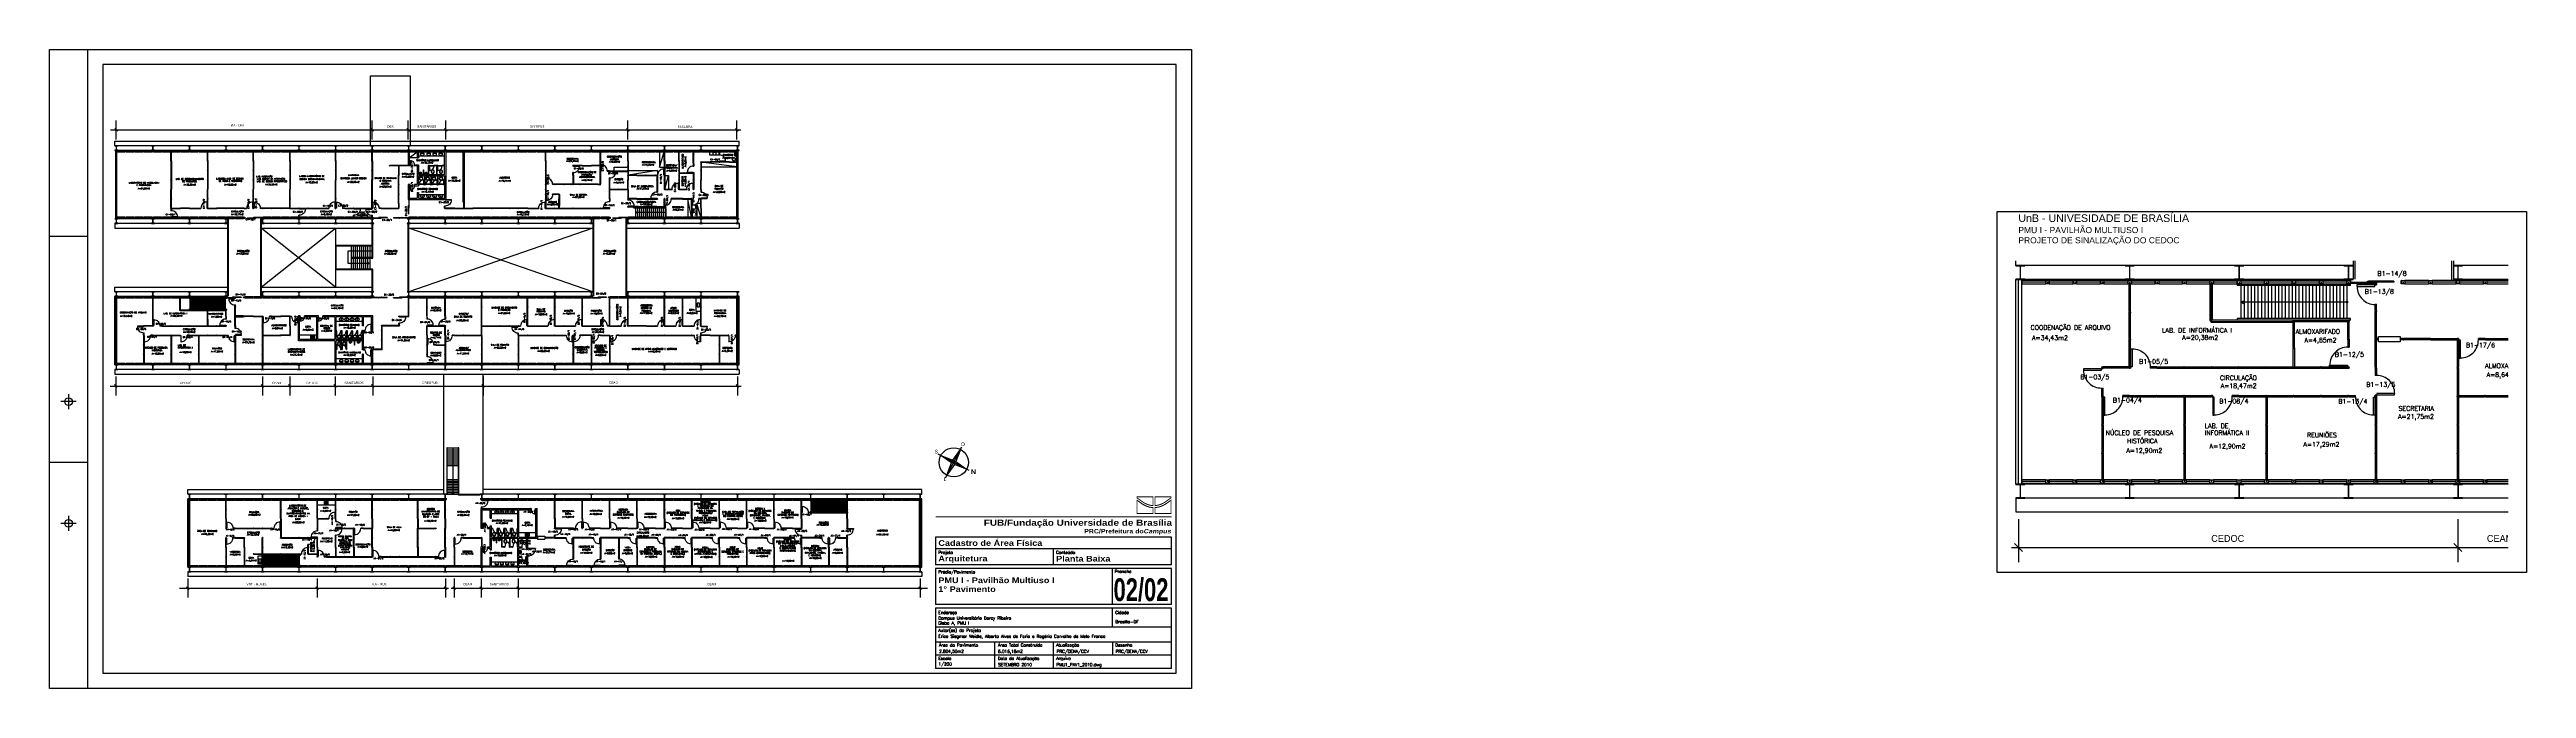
# Paper-space layout 'Layout1' of a CAD drawing. Header units: centimetres. Extents: x 5.47 to 7.1, y 3.08 to 3.5.
# The model-space entities are those that its viewports show. They can reach past a viewport. Long polylines and large blocks are cut down to what shows.
import ezdxf
from ezdxf.enums import TextEntityAlignment as Align

# ---------------------------------------------------------------- set-up
doc = ezdxf.new("R2010")
doc.units = ezdxf.units.CM
doc.header["$LTSCALE"] = 0.01
doc.header["$MEASUREMENT"] = 0
doc.linetypes.add('DASHED2', pattern=[0.375, 0.25, -0.125])
doc.layers.get('0').update_dxf_attribs({"color": 1, "linetype": 'CONTINUOUS'})
for name, color, linetype in [('ALV', 2, 'CONTINUOUS'), ('AREA', 2, 'CONTINUOUS'), ('CARIMBO', 6, 'CONTINUOUS'), ('DIV', 2, 'CONTINUOUS'), ('ENDEREÇO', 2, 'CONTINUOUS'), ('ESC', 1, 'CONTINUOUS'), ('ESQUA', 1, 'CONTINUOUS'), ('ESTRUTURA', 3, 'CONTINUOUS'), ('MARGEM', 1, 'CONTINUOUS'), ('PEÇAS', 1, 'CONTINUOUS'), ('PORTA', 2, 'CONTINUOUS'), ('PROJ', 1, 'CONTINUOUS'), ('SIMB', 1, 'CONTINUOUS'), ('TEXTO', 2, 'CONTINUOUS'), ('VP', 7, 'CONTINUOUS')]:
    doc.layers.add(name, color=color, linetype=linetype)
doc.layers.get('VP').off()
doc.styles.add('ARIAL', font='')
doc.styles.add('FONTE', font='FONTE.shx', dxfattribs={"height": 0.4})
doc.styles.add('ROMANS', font='romans', dxfattribs={"height": 0.4})
doc.styles.add('UNB-100', font='simplex.shx', dxfattribs={"height": 0.2})
doc.styles.get('ARIAL').set_extended_font_data('Arial Black')

# ---------------------------------------------------------------- blocks, each defined once
blk = doc.blocks.new('A2-EXT')
at = {"layer": 'MARGEM'}
for p, q in [((0.191, 0.42), (0.191, 0)), ((0.191, 0.297), (0.166, 0.297)), ((0.1835, 0.1885), (0.1735, 0.1885)), ((0.1785, 0.1935), (0.1785, 0.1835)), ((0.191, 0.1485), (0.166, 0.1485)), ((0.1835, 0.1085), (0.1735, 0.1085)), ((0.1785, 0.1135), (0.1785, 0.1035))]:
    blk.add_line(p, q, dxfattribs=at)
blk.add_lwpolyline([(0.166, 0.42), (0.916, 0.42), (0.916, 0), (0.166, 0)], close=True, dxfattribs=at)
at = {"layer": 'MARGEM', "color": 2}
blk.add_lwpolyline([(0.201, 0.01), (0.906, 0.01), (0.906, 0.41), (0.201, 0.41)], close=True, dxfattribs=at)
at = {"layer": 'MARGEM'}
for centre in [(0.1785, 0.1885), (0.1785, 0.1085)]:
    blk.add_circle(centre, 0.00253, dxfattribs=at)
blk = doc.blocks.new('SIMBOLO')
at = {"layer": 'SIMB'}
for p, q in [((4.57, 0.2), (0, 0)), ((2.06, 0.3), (2.51, -0.1)), ((2.49, 0.32), (2.08, -0.12)), ((2.38, -2.18), (2.18, 2.38))]:
    blk.add_line(p, q, dxfattribs=at)
at = {"layer": 'SIMB', "color": 3}
for p, q in [((0.38, 0.02), (2.06, 0.3)), ((2.08, -0.12), (0.38, 0.02)), ((2.06, 0.3), (2.2, 2.01)), ((2.2, 2.01), (2.49, 0.32)), ((2.49, 0.32), (4.2, 0.18)), ((4.2, 0.18), (2.51, -0.1)), ((2.37, -1.82), (2.08, -0.12)), ((2.51, -0.1), (2.37, -1.82))]:
    blk.add_line(p, q, dxfattribs=at)
at = {"layer": 'SIMB'}
blk.add_circle((2.29, 0.1), 1.92, dxfattribs=at)
at = {"layer": 'CARIMBO', "color": 3, "ltscale": 0.35, "style": 'ARIAL'}
blk.add_text('N', height=0.6, rotation=30.161, dxfattribs=at).set_placement((5.29, 0.08), align=Align.CENTER)
at = {"layer": 'SIMB', "color": 3, "style": 'FONTE'}
for s, p in [('S', (-0.29, -0.05)), ('O', (2.26, 2.55)), ('L', (2.55, -2.61))]:
    blk.add_text(s, height=0.486, rotation=30.161, dxfattribs=at).set_placement(p, align=Align.CENTER)
blk = doc.blocks.new('Norte')
at = {"rotation": 272.7838322174352}
blk.add_blockref('SIMBOLO', (-0.21, 2.28), dxfattribs=at)
blk = doc.blocks.new('CARIMBO_PRC')
at = {"layer": 'CARIMBO', "ltscale": 0.35}
h = blk.add_hatch(color=3, dxfattribs=at)
h.paths.add_polyline_path([(-0.026, 0.1162), (-0.026, 0.1151), (-0.0222, 0.1124, 0.084882), (-0.0184, 0.1105, 0.071064), (-0.0164, 0.11, 0.025886), (-0.0149, 0.1098), (-0.0149, 0.1162)])
h.paths.add_polyline_path([(-0.0155, 0.1156), (-0.0155, 0.1105, -0.014774), (-0.0164, 0.1106, -0.072515), (-0.0182, 0.1111, -0.085705), (-0.0219, 0.1129), (-0.0254, 0.1154), (-0.0254, 0.1156)], flags=16)
h = blk.add_hatch(color=3, dxfattribs=at)
h.paths.add_polyline_path([(-0.026, 0.1047), (-0.0149, 0.1047), (-0.0149, 0.1092, -0.026094), (-0.0165, 0.1093, -0.069824), (-0.0186, 0.1099, -0.084152), (-0.0226, 0.1119), (-0.026, 0.1143)])
h.paths.add_polyline_path([(-0.0254, 0.1131), (-0.023, 0.1113, 0.0835), (-0.0189, 0.1093, 0.068753), (-0.0166, 0.1087, 0.016659), (-0.0155, 0.1086), (-0.0155, 0.1054), (-0.0254, 0.1054)], flags=16)
h = blk.add_hatch(color=3, dxfattribs=at)
h.paths.add_polyline_path([(-0.0031, 0.1162), (-0.0142, 0.1162), (-0.0142, 0.1098, 0.025886), (-0.0126, 0.11, 0.071064), (-0.0107, 0.1105, 0.084882), (-0.0068, 0.1124), (-0.0031, 0.1151)])
h.paths.add_polyline_path([(-0.0037, 0.1156), (-0.0037, 0.1154), (-0.0072, 0.1129, -0.085705), (-0.0109, 0.1111, -0.072515), (-0.0127, 0.1106, -0.014774), (-0.0136, 0.1105), (-0.0136, 0.1156)], flags=16)
h = blk.add_hatch(color=3, dxfattribs=at)
h.paths.add_polyline_path([(-0.0031, 0.1143), (-0.0065, 0.1119, -0.084152), (-0.0104, 0.1099, -0.069824), (-0.0126, 0.1093, -0.026094), (-0.0142, 0.1092), (-0.0142, 0.1047), (-0.0031, 0.1047)])
h.paths.add_polyline_path([(-0.0037, 0.1131), (-0.0037, 0.1054), (-0.0136, 0.1054), (-0.0136, 0.1086, 0.016659), (-0.0125, 0.1087, 0.068753), (-0.0102, 0.1093, 0.0835), (-0.0061, 0.1113)], flags=16)
at = {"layer": 'CARIMBO', "color": 2}
for p, q in [((-0.003, 0.0895), (-0.158, 0.0895)), ((-0.158, 0.0895), (-0.158, 0.0713)), ((-0.158, 0.0819), (-0.003, 0.0819)), ((-0.0805, 0.0713), (-0.0805, 0.0819)), ((-0.003, 0.0713), (-0.003, 0.0895)), ((-0.003, 0.0713), (-0.158, 0.0713)), ((-0.003, 0.0688), (-0.158, 0.0688)), ((-0.158, 0.0688), (-0.158, 0.0452)), ((-0.0418, 0.0452), (-0.0418, 0.0688)), ((-0.003, 0.0452), (-0.003, 0.0688)), ((-0.003, 0.0452), (-0.158, 0.0452)), ((-0.003, 0.0427), (-0.158, 0.0427)), ((-0.158, 0.0427), (-0.158, 0.003)), ((-0.0418, 0.0302), (-0.0418, 0.0427)), ((-0.003, 0.003), (-0.003, 0.0427)), ((-0.003, 0.0302), (-0.158, 0.0302)), ((-0.003, 0.0205), (-0.158, 0.0205)), ((-0.1193, 0.0205), (-0.1193, 0.003)), ((-0.0805, 0.003), (-0.0805, 0.0205)), ((-0.0418, 0.0205), (-0.0418, 0.0118)), ((-0.003, 0.0118), (-0.158, 0.0118)), ((-0.003, 0.003), (-0.158, 0.003)), ((0, 0), (0, 0))]:
    blk.add_line(p, q, dxfattribs=at)
at = {"layer": 'CARIMBO', "color": 3, "ltscale": 0.35, "const_width": 0.000688}
blk.add_lwpolyline([(-0.0029, 0.1027), (-0.158, 0.1027)], dxfattribs=at)
at = {"layer": 'CARIMBO', "color": 3, "ltscale": 0.35, "style": 'ARIAL'}
for s, height, p in [('FUB/Fundação Universidade de Brasília', 0.00408, (-0.0027, 0.0969)), ('PRC/Prefeitura do', 0.002856, (-0.0213, 0.0919))]:
    blk.add_text(s, height=height, dxfattribs=at).set_placement(p, align=Align.RIGHT)
at = {"layer": 'CARIMBO', "color": 3, "ltscale": 0.35, "style": 'ARIAL', "oblique": 10}
blk.add_text('Campus', height=0.00286, dxfattribs=at).set_placement((-0.0034, 0.0919), align=Align.RIGHT)
at = {"layer": 'CARIMBO', "color": 2, "style": 'ROMANS'}
for s, p in [('Projeto', (-0.1562, 0.0784)), ('Prédio/Pavimento', (-0.1562, 0.0656)), ('Conteúdo', (-0.0789, 0.0784)), ('Prancha', (-0.0403, 0.0659)), ('Endereço', (-0.1562, 0.0389)), ('Cidade', (-0.04, 0.0389)), ('Autor(es) do Projeto', (-0.1562, 0.0272)), ('Área do Pavimento', (-0.1558, 0.0175)), ('Área Total Construída', (-0.117, 0.0175)), ('Atualização', (-0.0788, 0.0175)), ('Desenho', (-0.04, 0.0175)), ('Escala', (-0.1563, 0.0087)), ('Data da Atualização', (-0.1171, 0.0087)), ('Arquivo', (-0.0788, 0.0088))]:
    blk.add_text(s, height=0.002, dxfattribs=at).set_placement(p)
at = {"layer": 'CARIMBO', "color": 4, "style": 'ROMANS'}
blk.add_text('PRC/DENA/CCV', height=0.002, dxfattribs=at).set_placement((-0.0785, 0.0134))
at = {"layer": 'CARIMBO', "color": 3, "style": 'ARIAL', "flags": 12}
for tag, p in [('TIPOPRANCHA', (-0.1562, 0.0837)), ('PROJETO', (-0.1562, 0.0735)), ('CONTEUDO', (-0.0788, 0.0735)), ('EDIFICIO1', (-0.1562, 0.0592)), ('EDIFICIO2', (-0.1562, 0.0535)), ('PAVIMENTO', (-0.1562, 0.0478))]:
    blk.add_attdef(tag, p, '', height=0.00375, dxfattribs=at)
at = {"layer": 'CARIMBO', "color": 3, "style": 'ARIAL', "width": 0.6, "flags": 12}
blk.add_attdef('PRA', (-0.0411, 0.0474), '', height=0.015, dxfattribs=at)
at = {"layer": 'CARIMBO', "color": 4, "style": 'ROMANS', "flags": 12}
for tag, p in [('END1', (-0.1562, 0.0353)), ('END2', (-0.1562, 0.032)), ('CIDADE', (-0.0399, 0.0329)), ('AUTOR', (-0.1562, 0.0233)), ('ESCALA', (-0.1561, 0.0051)), ('AREAPAV', (-0.1557, 0.0135)), ('AREATOT', (-0.117, 0.0134)), ('DATA', (-0.1169, 0.0047)), ('ARQUIVO', (-0.0786, 0.0047)), ('DESENHO', (-0.0398, 0.0134))]:
    blk.add_attdef(tag, p, '', height=0.002, dxfattribs=at)
blk = doc.blocks.new('VIGTA')
for p, q in [((0, 0.62), (4.4, 0.62)), ((0, 0), (4.4, 0))]:
    blk.add_line(p, q)
blk = doc.blocks.new('MTT')
at = {"color": 2}
for p, q in [((-0.008, 0.03), (-0.03, 0.03)), ((-0.03, 0.03), (-0.03, 0.006)), ((-0.0205, 0.006), (-0.03, 0.006)), ((-0.0205, -0.006), (-0.0205, 0.006)), ((-0.008, 0.03), (-0.008, 0.02)), ((-0.008, 0.02), (0.008, 0.02)), ((-0.0051, 0), (0.0051, 0)), ((0, -0.0051), (0, 0.0051)), ((0.008, 0.03), (0.03, 0.03)), ((0.008, 0.03), (0.008, 0.02)), ((0.0205, -0.006), (0.0205, 0.006)), ((0.0205, 0.006), (0.03, 0.006)), ((0.03, 0.006), (0.03, 0.03)), ((-0.0205, -0.006), (-0.03, -0.006)), ((-0.03, -0.03), (-0.03, -0.006)), ((-0.008, -0.03), (-0.03, -0.03)), ((-0.008, -0.02), (0.008, -0.02)), ((-0.008, -0.03), (-0.008, -0.02)), ((0.008, -0.03), (0.008, -0.02)), ((0.008, -0.03), (0.03, -0.03)), ((0.0205, -0.006), (0.03, -0.006)), ((0.03, -0.006), (0.03, -0.03))]:
    blk.add_line(p, q, dxfattribs=at)
blk = doc.blocks.new('DIV12')
for p, q in [((-0.0051, 0), (0.0051, 0)), ((0, -0.0051), (0, 0.0051)), ((0.03, 0.03), (1.17, 0.03)), ((0.03, 0.03), (0.03, -0.03)), ((0.03, 0.009), (0.03, 0.027)), ((1.17, 0.03), (1.17, -0.03)), ((1.1949, 0), (1.2051, 0)), ((1.2051, 0), (1.1949, 0)), ((1.2, -0.0051), (1.2, 0.0051)), ((0.03, -0.03), (0.03, -0.009)), ((0.03, -0.009), (0.03, -0.027)), ((0.03, -0.03), (1.17, -0.03))]:
    blk.add_line(p, q)
blk = doc.blocks.new('IMTT125')
for p, q in [((-0.03, -0.083), (-0.03, -0.105)), ((-0.03, -0.083), (-0.02, -0.083)), ((-0.03, -1.22), (-0.03, -0.105)), ((-0.03, -0.105), (0.03, -0.105)), ((-0.02, -0.083), (-0.02, -0.075)), ((0.02, -0.075), (-0.02, -0.075)), ((0, -0.0801), (0, -0.0699)), ((0.02, -0.083), (0.02, -0.075)), ((0.03, -0.083), (0.02, -0.083)), ((0.03, -0.083), (0.03, -0.105)), ((0.03, -1.22), (0.03, -0.105)), ((-0.03, -1.22), (0.03, -1.22)), ((-0.009, -1.22), (-0.027, -1.22)), ((0.0051, -1.25), (-0.0051, -1.25)), ((0, -1.2551), (0, -1.2449)), ((0.03, -1.22), (0.009, -1.22)), ((0.009, -1.22), (0.027, -1.22))]:
    blk.add_line(p, q)
blk = doc.blocks.new('DIV125')
for p, q in [((-0.03, 1.22), (0.03, 1.22)), ((-0.03, 0.03), (-0.03, 1.22)), ((0.0051, 1.25), (-0.0051, 1.25)), ((0, 1.2551), (0, 1.2449)), ((0, 1.2449), (0, 1.2551)), ((0.03, 0.03), (0.03, 1.22)), ((-0.03, 0.03), (0.03, 0.03)), ((-0.009, 0.03), (-0.027, 0.03)), ((0.0051, 0), (-0.0051, 0)), ((0, -0.0051), (0, 0.0051)), ((0.009, 0.03), (0.027, 0.03)), ((0.03, 0.03), (0.009, 0.03))]:
    blk.add_line(p, q)
blk = doc.blocks.new('ESC2')
for p, q in [((-4.88, -0.07), (0.09, -0.07)), ((-4.88, -0.07), (-4.88, -0.15)), ((0.09, -0.15), (-4.88, -0.15)), ((-4.71, -1.59), (-4.71, -0.15)), ((-4.56, -1.59), (-4.56, -0.15)), ((-4.41, -1.59), (-4.41, -0.15)), ((-4.26, -1.59), (-4.26, -0.15)), ((-4.11, -1.59), (-4.11, -0.15)), ((-3.96, -1.59), (-3.96, -0.15)), ((-3.81, -1.59), (-3.81, -0.15)), ((-3.66, -1.59), (-3.66, -0.15)), ((-3.51, -1.59), (-3.51, -0.15)), ((-3.36, -1.59), (-3.36, -0.15)), ((-3.21, -1.59), (-3.21, -0.15)), ((-3.06, -1.59), (-3.06, -0.15)), ((-2.91, -1.59), (-2.91, -0.15)), ((-2.76, -1.59), (-2.76, -0.15)), ((-2.61, -1.59), (-2.61, -0.15)), ((-2.46, -1.59), (-2.46, -0.15)), ((-2.31, -1.59), (-2.31, -0.15)), ((-2.16, -1.59), (-2.16, -0.15)), ((-2.01, -1.59), (-2.01, -0.15)), ((-1.86, -1.59), (-1.86, -0.15)), ((-1.71, -1.59), (-1.71, -0.15)), ((-1.56, -1.59), (-1.56, -0.15)), ((-1.41, -1.59), (-1.41, -0.15)), ((-1.26, -1.59), (-1.26, -0.15)), ((-1.11, -1.59), (-1.11, -0.15)), ((-0.96, -1.59), (-0.96, -0.15)), ((-0.81, -1.59), (-0.81, -0.15)), ((-0.66, -1.59), (-0.66, -0.15)), ((-0.51, -1.59), (-0.51, -0.15)), ((-0.36, -1.59), (-0.36, -0.15)), ((-0.21, -1.59), (-0.21, -0.15)), ((-0.06, -1.59), (-0.06, -0.15)), ((0.09, -0.15), (0.09, -0.07)), ((-4.88, -1.59), (-4.88, -1.67)), ((0.09, -1.59), (-4.88, -1.59)), ((0.09, -1.67), (-4.88, -1.67)), ((0.09, -1.67), (0.09, -1.59))]:
    blk.add_line(p, q)
blk = doc.blocks.new('PE125')
at = {"color": 2}
for p, q in [((0, -0.01), (0, 0)), ((0, 0), (0, -0.01)), ((-0.03, -0.04), (-0.03, -0.03)), ((0.03, -0.03), (-0.03, -0.03)), ((0.03, -0.04), (-0.03, -0.04)), ((0.03, -0.9), (-0.03, -0.9)), ((-0.03, -1.22), (-0.03, -0.9)), ((-0.01, 0), (0, 0)), ((-0.01, -0.02), (-0.01, -0.03)), ((0, -0.02), (0, -0.02)), ((0, -0.02), (0, -0.03)), ((0, -0.02), (0, -0.03)), ((0, -0.02), (0, -0.02)), ((0, -0.03), (0, -0.03)), ((0, -0.03), (0, -0.03)), ((0, -0.04), (0, -0.04)), ((0.03, -0.04), (0, -0.04)), ((0.01, -0.02), (0.01, -0.03)), ((0.04, -0.04), (0.01, -0.04)), ((0.03, -0.04), (0.03, -0.03)), ((0.03, -1.22), (0.03, -0.9)), ((0.04, -0.04), (0.04, -0.07)), ((0.04, -0.05), (0.04, -0.08)), ((0.04, -0.11), (0.04, -0.05)), ((0.04, -0.05), (0.83, -0.05)), ((0.04, -0.08), (0.04, -0.08)), ((0.83, -0.11), (0.04, -0.11)), ((0.83, -0.05), (0.83, -0.11)), ((-0.03, -1.22), (-0.01, -1.22)), ((-0.01, -1.22), (-0.03, -1.22)), ((0.03, -1.22), (-0.03, -1.22)), ((-0.01, -1.23), (-0.01, -1.22)), ((-0.01, -1.25), (0, -1.25)), ((0, -1.22), (0, -1.22)), ((0, -1.23), (0, -1.22)), ((0, -1.23), (0, -1.22)), ((0, -1.22), (0, -1.22)), ((0, -1.23), (0, -1.23)), ((0, -1.23), (0, -1.23)), ((0, -1.26), (0, -1.24)), ((0.01, -1.23), (0.01, -1.22)), ((0.01, -1.22), (0.03, -1.22))]:
    blk.add_line(p, q, dxfattribs=at)
blk.add_circle((0.04, -0.04), 0.00461, dxfattribs=at)
for centre, radius, start, end in [((0, -0.02), 0.001, 90, 180), ((0, -0.02), 0.002, 90, 180), ((0, -0.03), 0.001, 180, 270), ((0, -0.03), 0.001, 180, 270), ((0, -0.02), 0.001, 360, 90), ((0, -0.02), 0.002, 0, 90), ((0, -0.03), 0.001, 270, 360), ((0, -0.03), 0.001, 270, 360), ((0, -1.22), 0.001, 90, 180), ((0, -1.22), 0.001, 90, 180), ((0, -1.23), 0.002, 180, 270), ((0, -1.23), 0.001, 180, 270), ((0, -1.22), 0.001, 0, 90), ((0, -1.22), 0.001, 0, 90), ((0, -1.23), 0.002, 270, 0), ((0, -1.23), 0.001, 270, 0)]:
    blk.add_arc(centre, radius, start, end, dxfattribs=at)
at = {"color": 1}
blk.add_arc((0.04, -0.11), 0.787, 269.2996, 0, dxfattribs=at)
blk = doc.blocks.new('PD12')
at = {"color": 2}
for p, q in [((-1.21, 0), (-1.19, 0)), ((-1.2, -0.01), (-1.2, 0.01)), ((-1.17, 0.03), (-1.17, -0.03)), ((-1.17, 0.01), (-1.17, 0.03)), ((-1.17, 0.03), (-0.9, 0.03)), ((-0.9, 0.03), (-0.9, -0.03)), ((-0.05, 0.83), (-0.11, 0.83)), ((-0.11, 0.83), (-0.11, 0.04)), ((-0.11, 0.04), (-0.05, 0.04)), ((-0.05, 0.04), (-0.05, 0.83)), ((-0.04, 0.03), (-0.04, -0.03)), ((-0.04, 0.03), (-0.03, 0.03)), ((-0.03, 0.03), (-0.03, -0.03)), ((0.01, 0), (-0.01, 0)), ((-0.01, 0), (0.01, 0)), ((0, -0.01), (0, 0.01)), ((-1.17, -0.01), (-1.17, -0.03)), ((-1.17, -0.03), (-1.17, -0.01)), ((-1.17, -0.03), (-0.9, -0.03)), ((-0.04, -0.03), (-0.03, -0.03))]:
    blk.add_line(p, q, dxfattribs=at)
at = {"color": 1}
blk.add_arc((-0.11, 0.04), 0.787, 90, 180.7004, dxfattribs=at)
blk = doc.blocks.new('PE12')
at = {"color": 2}
for p, q in [((-0.01, 0), (0.01, 0)), ((0.01, 0), (-0.01, 0)), ((0, -0.01), (0, 0.01)), ((0.03, 0.03), (0.03, -0.03)), ((0.04, 0.03), (0.03, 0.03)), ((0.04, 0.03), (0.04, -0.03)), ((0.05, 0.04), (0.05, 0.83)), ((0.05, 0.83), (0.11, 0.83)), ((0.11, 0.04), (0.05, 0.04)), ((0.11, 0.83), (0.11, 0.04)), ((1.17, 0.03), (0.9, 0.03)), ((0.9, 0.03), (0.9, -0.03)), ((1.17, 0.03), (1.17, -0.03)), ((1.17, 0.01), (1.17, 0.03)), ((1.21, 0), (1.19, 0)), ((1.2, -0.01), (1.2, 0.01)), ((0.04, -0.03), (0.03, -0.03)), ((1.17, -0.03), (0.9, -0.03)), ((1.17, -0.01), (1.17, -0.03)), ((1.17, -0.03), (1.17, -0.01))]:
    blk.add_line(p, q, dxfattribs=at)
at = {"color": 1}
blk.add_arc((0.11, 0.04), 0.787, 359.2996, 90, dxfattribs=at)
blk = doc.blocks.new('PD125')
at = {"color": 2}
for p, q in [((-0.04, -0.05), (-0.83, -0.05)), ((-0.83, -0.05), (-0.83, -0.11)), ((-0.83, -0.11), (-0.04, -0.11)), ((-0.04, -0.11), (-0.04, -0.05)), ((-0.03, -0.04), (-0.03, -0.03)), ((-0.03, -0.03), (0.03, -0.03)), ((-0.03, -0.04), (0.03, -0.04)), ((-0.03, -0.9), (0.03, -0.9)), ((-0.03, -1.22), (-0.03, -0.9)), ((0.03, -0.04), (0.03, -0.03)), ((0.03, -1.22), (0.03, -0.9)), ((-0.01, -1.22), (-0.03, -1.22)), ((-0.03, -1.22), (0.03, -1.22)), ((0.01, -1.25), (-0.01, -1.25)), ((0, -1.26), (0, -1.24)), ((0.03, -1.22), (0.01, -1.22)), ((0.01, -1.22), (0.03, -1.22))]:
    blk.add_line(p, q, dxfattribs=at)
at = {"color": 1}
blk.add_arc((-0.04, -0.11), 0.787, 180, 270.7004, dxfattribs=at)
blk = doc.blocks.new('VDC-P')
for p, q in [((-0.13, 0.19), (0.13, 0.19)), ((-0.11, 0.2), (0.11, 0.2)), ((-0.07, 0.15), (0.07, 0.15)), ((-0.05, 0.15), (-0.03, 0.11)), ((-0.05, 0.02), (-0.05, 0)), ((-0.05, 0), (0.05, 0)), ((-0.04, 0.03), (-0.04, 0.02)), ((0.05, 0.02), (-0.04, 0.02)), ((-0.03, 0.15), (-0.03, 0.11)), ((0.03, 0.11), (-0.03, 0.11)), ((0.03, 0.1), (-0.03, 0.1)), ((0.04, 0.03), (-0.03, 0.03)), ((-0.02, 0.1), (-0.02, 0.03)), ((0.03, 0.15), (0.03, 0.11)), ((0.05, 0.15), (0.03, 0.11)), ((0.03, 0.1), (0.03, 0.03)), ((0.04, 0.03), (0.04, 0.02)), ((0.05, 0.02), (0.05, 0))]:
    blk.add_line(p, q)
for points in [[(0.16, 0.24, 0.050424), (0.18, 0.29, 0.082137), (0.2, 0.38, 0.082137), (0.18, 0.47, 0.090148), (0.14, 0.55, 0.104406), (0.07, 0.6, 0.117345), (0, 0.62, 0.117345), (-0.07, 0.6, 0.104406), (-0.14, 0.55, 0.090148), (-0.18, 0.47, 0.082137), (-0.19, 0.38, 0.082137)], [(-0.19, 0.38, 0.082137), (-0.18, 0.29, 0.050424), (-0.16, 0.24, 0.104406)], [(0.14, 0.25, 0.050424), (0.16, 0.29, 0.082137), (0.18, 0.38, 0.082137), (0.16, 0.47, 0.090148), (0.12, 0.54, 0.104406), (0.06, 0.58, 0.117345), (0, 0.6, 0.117345), (-0.06, 0.58, 0.104406), (-0.12, 0.54, 0.090148), (-0.16, 0.47, 0.082137), (-0.17, 0.38, 0.082137)], [(-0.17, 0.38, 0.082137), (-0.16, 0.29, 0.050424), (-0.14, 0.25, 0.050424)]]:
    blk.add_lwpolyline(points, format="xyb")
for centre in [(-0.08, 0.23), (0.08, 0.23)]:
    blk.add_circle(centre, 0.0101)
for centre, radius, start, end in [((0.08, 0.36), 0.266, 205.6863, 226.7558), ((0.08, 0.36), 0.246, 205.6863, 219.7706), ((-0.07, 0.2), 0.05, 226.7558, 270), ((-0.04, 0.02), 0.005, 90, 180), ((-0.03, 0.03), 0.005, 90, 180), ((-0.03, 0.1), 0.005, 90, 270), ((0.03, 0.1), 0.005, 270, 90), ((0.04, 0.03), 0.005, 0, 90), ((0.05, 0.02), 0.005, 360, 90), ((0.07, 0.2), 0.05, 270, 313.2442), ((-0.08, 0.36), 0.266, 313.2442, 334.3137), ((-0.08, 0.36), 0.246, 320.2294, 334.3137)]:
    blk.add_arc(centre, radius, start, end)
blk = doc.blocks.new('MICTR-P')
for p, q in [((0, 0.08), (0, 0.16)), ((0, 0.08), (0, -0.08)), ((0.08, 0.08), (0, 0.08)), ((0.01, 0.16), (0.21, 0.16)), ((0.15, 0.15), (0.08, 0.08)), ((0.17, 0.13), (0.08, 0.05)), ((0.08, -0.08), (0.08, 0.08)), ((0, -0.08), (0, -0.16)), ((0, -0.08), (0.08, -0.08)), ((0.01, -0.16), (0.21, -0.16)), ((0.17, -0.13), (0.08, -0.05)), ((0.15, -0.15), (0.08, -0.08))]:
    blk.add_line(p, q)
for radius in [0.025, 0.015]:
    blk.add_circle((0.22, 0), radius)
for centre, radius, start, end in [((0.01, 0.16), 0.01, 90, 180), ((0.09, 0.08), 0.01, 133.3634, 180), ((0.2, 0.1), 0.0675, 49.5319, 133.3634), ((0.2, 0.1), 0.0425, 49.5319, 133.3634), ((0.11, 0), 0.171, 357.4005, 49.5319), ((0.11, 0), 0.196, 358.2793, 49.5319), ((0.01, -0.16), 0.01, 180, 270), ((0.09, -0.08), 0.01, 180, 226.6366), ((0.2, -0.1), 0.0675, 226.6366, 310.4681), ((0.2, -0.1), 0.0425, 226.6366, 310.4681), ((0.11, 0), 0.171, 310.4681, 357.3509), ((0.11, 0), 0.196, 310.4681, 357.7012)]:
    blk.add_arc(centre, radius, start, end)
blk = doc.blocks.new('CUBA-E-P')
for p, q in [((-0.02, 0.17), (-0.03, 0.05)), ((0.01, 0.18), (-0.01, 0.18)), ((0.02, 0.17), (0.03, 0.05))]:
    blk.add_line(p, q)
blk.add_lwpolyline([(0.02, 0.1, 0.059992), (0.1, 0.12, 0.087531), (0.17, 0.16, 0.105501), (0.23, 0.22, 0.123031), (0.24, 0.29, 0.123031), (0.23, 0.36, 0.105501), (0.17, 0.43, 0.087531), (0.1, 0.47, 0.07802), (0, 0.48, 0.07802), (-0.1, 0.47, 0.087531), (-0.17, 0.43, 0.105501), (-0.23, 0.36, 0.123031), (-0.24, 0.29, 0.123031), (-0.23, 0.22, 0.105501), (-0.17, 0.16, 0.087531), (-0.1, 0.12, 0.059024), (-0.02, 0.1, 0.07802)], format="xyb")
for centre, radius in [((0, 0.24), 0.0347), ((0, 0.24), 0.0265), ((0, 0.05), 0.03)]:
    blk.add_circle(centre, radius)
for centre, radius, start, end in [((0, 0.05), 0.0361, 141.6086, 38.3914), ((-0.01, 0.17), 0.01, 90, 175.6464), ((0.01, 0.17), 0.01, 4.3536, 90)]:
    blk.add_arc(centre, radius, start, end)
blk = doc.blocks.new('LAVAT-P')
for p, q in [((-0.17, 0), (0.17, 0)), ((-0.16, -0.02), (0.16, -0.02)), ((0.06, -0.17), (0.09, -0.05)), ((0.07, -0.19), (0.09, -0.19)), ((0.1, -0.19), (0.15, -0.07))]:
    blk.add_line(p, q)
for points in [[(-0.22, -0.21, 0.136108), (-0.21, -0.26, 0.106861), (-0.16, -0.31, 0.073747), (-0.09, -0.34, 0.060305), (0, -0.35, 0.060305), (0.09, -0.34, 0.073747), (0.16, -0.31, 0.106861), (0.21, -0.26, 0.136108), (0.22, -0.21, 0.062982)], [(0.08, -0.1, 0.121735), (-0.08, -0.1, 0.073747), (-0.15, -0.12, 0.106861), (-0.19, -0.16, 0.153587), (-0.21, -0.21, 0.153587)], [(-0.21, -0.21, 0.153587), (-0.19, -0.25, 0.106861), (-0.15, -0.29, 0.073747), (-0.08, -0.32, 0.060305), (0, -0.33, 0.060305), (0.08, -0.32, 0.073747), (0.15, -0.29, 0.106861), (0.19, -0.25, 0.153587), (0.21, -0.21, 0.153587), (0.19, -0.16, 0.106861), (0.15, -0.12, 0.014792), (0.13, -0.12, 0.039243)]]:
    blk.add_lwpolyline(points, format="xyb")
for centre, radius in [((0, -0.13), 0.0347), ((0, -0.13), 0.0265), ((0.12, -0.06), 0.03)]:
    blk.add_circle(centre, radius)
for centre, radius, start, end in [((0.38, -0.25), 0.602, 155.0201, 176.1902), ((-0.38, -0.25), 0.602, 3.8098, 24.9799), ((0.38, -0.25), 0.582, 156.2686, 173.4578), ((0.07, -0.18), 0.01, 165.2139, 250.8603), ((0.12, -0.06), 0.0361, 302.4689, 199.2518), ((0.09, -0.18), 0.01, 250.8603, 336.5068), ((-0.38, -0.25), 0.582, 6.5422, 23.7314)]:
    blk.add_arc(centre, radius, start, end)
blk = doc.blocks.new('INOXA1-P')
for p, q in [((0.04, 0.01), (0.04, -0.02)), ((0.06, 0.04), (0.07, 0.04)), ((0.13, 0.05), (0.08, 0.04)), ((0.13, 0), (0.08, 0)), ((0.12, 0.23), (0.12, 0.05)), ((0.22, 0.25), (0.14, 0.25)), ((0.15, 0.22), (0.29, 0.04)), ((0.5, 0.25), (0.22, 0.25)), ((0.35, 0.04), (0.49, 0.22)), ((0.52, 0.23), (0.52, -0.23)), ((0.22, -0.03), (0.05, -0.03)), ((0.22, -0.04), (0.05, -0.04)), ((0.06, 0), (0.06, -0.02)), ((0.12, 0), (0.12, -0.03)), ((0.12, -0.04), (0.12, -0.23)), ((0.22, -0.25), (0.14, -0.25)), ((0.15, -0.22), (0.29, -0.04)), ((0.23, -0.03), (0.22, -0.03)), ((0.23, -0.04), (0.22, -0.04)), ((0.5, -0.25), (0.22, -0.25)), ((0.35, -0.04), (0.49, -0.22))]:
    blk.add_line(p, q)
blk.add_lwpolyline([(0.08, 0), (0.07, 0), (0.07, 0.01), (0.07, 0.02), (0.07, 0.02), (0.07, 0.03), (0.07, 0.04), (0.07, 0.04), (0.08, 0.04)])
blk.add_lwpolyline([(0.13, 0.05), (0.14, 0.05), (0.14, 0.04), (0.15, 0.03), (0.15, 0.02), (0.15, 0.01), (0.14, 0.01), (0.14, 0), (0.13, 0), (0.12, 0), (0.12, 0.01), (0.12, 0.01), (0.11, 0.02), (0.12, 0.03), (0.12, 0.04), (0.12, 0.05)], close=True)
for radius in [0.0266, 0.0163]:
    blk.add_circle((0.32, 0), radius)
for centre, radius, start, end in [((0.05, 0.02), 0.0349, 36.1705, 252.2568), ((0.05, 0.02), 0.0189, 62.7367, 235.7375), ((0.07, 0), 0.01, 102.8285, 180), ((0.05, 0.02), 0.0349, 285.5373, 323.9987), ((0.14, 0.23), 0.02, 90, 180), ((0.5, 0.23), 0.02, 360, 90), ((0.05, -0.03), 0.0145, 20.161, 339.839), ((0.05, -0.03), 0.005, 90.0037, 269.9963), ((0.14, -0.23), 0.02, 180, 270), ((0.23, -0.03), 0.00738, 222.6559, 137.3441), ((0.23, -0.03), 0.005, 269.9935, 90.0065), ((0.5, -0.23), 0.02, 270, 360)]:
    blk.add_arc(centre, radius, start, end)
blk = doc.blocks.new('D')
blk.add_arc((27.37, -7.37), 0.955, 267.3608, 0.9844)
at = {"layer": 'ALV'}
for p, q in [((27.15, -7.34), (27.15, -7.28)), ((27.16, -7.28), (27.15, -7.28)), ((27.32, -7.34), (27.15, -7.34)), ((27.16, -7.33), (27.16, -7.28)), ((27.31, -7.33), (27.16, -7.33)), ((27.29, -7.34), (27.29, -7.34)), ((27.32, -7.34), (27.29, -7.34)), ((27.33, -7.34), (27.3, -7.34)), ((27.32, -7.28), (27.31, -7.28)), ((27.31, -7.33), (27.31, -7.28)), ((27.32, -7.34), (27.32, -7.28)), ((27.33, -7.34), (27.33, -7.37)), ((27.33, -7.35), (27.33, -7.38)), ((27.33, -7.38), (27.33, -7.35)), ((27.33, -7.35), (28.32, -7.35)), ((27.33, -7.38), (27.33, -7.38)), ((28.32, -7.38), (27.33, -7.38)), ((28.32, -7.35), (28.32, -7.38)), ((27.32, -8.32), (27.15, -8.32)), ((27.15, -8.32), (27.15, -8.39)), ((27.16, -8.39), (27.15, -8.39)), ((27.31, -8.33), (27.16, -8.33)), ((27.16, -8.33), (27.16, -8.39)), ((27.31, -8.33), (27.31, -8.39)), ((27.32, -8.39), (27.31, -8.39)), ((27.32, -8.32), (27.32, -8.39))]:
    blk.add_line(p, q, dxfattribs=at)
blk.add_circle((27.33, -7.34), 0.00461, dxfattribs=at)

msp = doc.modelspace()

# ---------------------------------------------------------------- linework, layer by layer
for p, q in [((-28.38, 47.21), (53.62, 47.21)), ((-28.38, 46.61), (-28.38, 47.21)), ((53.62, 46.61), (53.62, 47.21)), ((43.79, 45.8), (43.19, 45.8)), ((47.61, 43.06), (47.61, 43.04)), ((47.61, 43), (47.61, 42.15)), ((47.67, 43.06), (47.67, 43.04)), ((47.67, 43), (47.67, 42.15)), ((47.67, 42.15), (47.61, 42.15)), ((47.63, 42.12), (47.64, 42.12)), ((47.64, 42.12), (47.64, 42.13)), ((47.64, 42.13), (47.64, 42.12)), ((-23.58, 37.01), (-27.98, 37.01)), ((-18.78, 37.01), (-23.18, 37.01)), ((-13.98, 37.01), (-18.38, 37.01)), ((-9.26, 37.01), (-8.78, 37.01)), ((-4.38, 37.01), (-8.78, 37.01)), ((0.42, 37.01), (-3.98, 37.01)), ((5.22, 37.01), (0.82, 37.01)), ((14.82, 37.01), (10.42, 37.01)), ((19.62, 37.01), (15.22, 37.01)), ((24.42, 37.01), (20.02, 37.01)), ((29.22, 37.01), (24.82, 37.01)), ((34.5, 37.01), (29.62, 37.01)), ((43.62, 37.01), (38.74, 37.01)), ((40.01, 37.82), (40.14, 37.95)), ((43.91, 37.82), (40.01, 37.82)), ((40.01, 37.82), (40.14, 37.69)), ((48.42, 37.01), (44.02, 37.01)), ((53.22, 37.01), (48.82, 37.01)), ((-28.38, 36.39), (-28.38, 35.79)), ((-23.58, 36.39), (-27.98, 36.39)), ((-18.78, 36.39), (-23.18, 36.39)), ((-13.98, 36.39), (-18.38, 36.39)), ((-4.38, 36.39), (-8.78, 36.39)), ((-4.38, 36.39), (-4.38, 36.41)), ((-4.38, 36.41), (-4.19, 36.41)), ((-4.38, 36.39), (-3.98, 36.39)), ((0.42, 36.39), (-3.98, 36.39)), ((5.22, 36.39), (0.82, 36.39)), ((14.82, 36.39), (10.42, 36.39)), ((19.62, 36.39), (15.22, 36.39)), ((24.42, 36.39), (20.02, 36.39)), ((29.22, 36.39), (24.82, 36.39)), ((34.02, 36.39), (29.62, 36.39)), ((43.62, 36.39), (39.22, 36.39)), ((48.42, 36.39), (44.02, 36.39)), ((53.22, 36.39), (48.82, 36.39)), ((53.62, 36.39), (53.62, 35.79)), ((-28.38, 35.79), (-13.58, 35.79)), ((-9.18, 35.79), (5.42, 35.79)), ((-9.18, 28.01), (0.62, 35.79)), ((0.62, 28.01), (-9.18, 35.79)), ((10.22, 35.79), (34.42, 35.79)), ((34.42, 35.79), (10.22, 27.41)), ((34.42, 27.41), (10.22, 35.79)), ((38.82, 35.79), (53.62, 35.79)), ((-28.38, 27.41), (-28.38, 28.01)), ((-28.38, 28.01), (-13.58, 28.01)), ((-9.18, 28.01), (5.42, 28.01)), ((-18.5, 25.8), (-18.39, 25.86)), ((-13.85, 25.8), (-18.5, 25.8)), ((-18.5, 25.8), (-18.39, 25.74)), ((-9.18, 17.81), (-8.78, 17.81)), ((-9.18, 17.79), (-9.18, 17.81)), ((-9.18, 17.79), (-8.99, 17.79)), ((-8.99, 17.79), (-8.99, 17.21)), ((-8.97, 17.79), (-8.97, 17.21)), ((-8.97, 17.79), (-8.78, 17.79)), ((-8.78, 17.79), (-8.78, 17.81)), ((-28.38, 17.19), (-28.38, 16.59)), ((-28.38, 16.59), (53.62, 16.59)), ((-9.18, 17.21), (-8.99, 17.21)), ((-9.18, 17.19), (-9.18, 17.21)), ((-9.18, 17.19), (-8.78, 17.19)), ((-8.97, 17.21), (-8.78, 17.21)), ((-8.78, 17.19), (-8.78, 17.21)), ((14.82, 0.81), (14.82, 16.59)), ((20.02, 0.81), (20.02, 16.59)), ((53.62, 17.19), (53.62, 16.59)), ((16.01, 6.9), (16.01, 0.81)), ((15.29, 2.53), (16.72, 2.53)), ((15.29, 2.32), (16.72, 2.32)), ((-18.78, 1.41), (14.82, 1.41)), ((-18.78, 0.81), (-18.78, 1.41)), ((14.82, 0.81), (14.82, 1.41)), ((15.29, 2.1), (16.72, 2.1)), ((15.29, 1.88), (16.72, 1.88)), ((15.29, 1.67), (16.72, 1.67)), ((15.29, 1.45), (16.72, 1.45)), ((15.29, 1.24), (16.72, 1.24)), ((77.62, 1.41), (20.02, 1.41)), ((20.02, 0.81), (20.02, 1.41)), ((77.62, 0.81), (77.62, 1.41)), ((-13.75, -0.01), (-13.75, 0.58)), ((15.29, 1.02), (16.72, 1.02)), ((15.29, 0.81), (16.72, 0.81)), ((16.01, 0.81), (15.88, 0.94)), ((16.01, 0.81), (16.14, 0.94)), ((19.82, 0.02), (19.82, 0.03)), ((19.82, 0.03), (19.83, 0.03)), ((19.82, 0.03), (19.82, 0.02)), ((19.82, 0.01), (19.83, 0.01)), ((19.82, 0.01), (19.82, 0)), ((19.82, 0.01), (19.83, 0.01)), ((19.82, 0.01), (19.82, 0)), ((19.83, 0.01), (19.83, 0)), ((19.83, 0.01), (19.83, 0)), ((19.85, 0), (19.79, 0)), ((19.83, 0), (19.82, 0)), ((19.83, 0), (19.82, 0)), ((63.1, -0.8), (63.23, -0.67)), ((67.75, -0.8), (63.1, -0.8)), ((63.1, -0.8), (63.23, -0.93)), ((-8.95, -7.15), (-3.99, -7.15)), ((-8.95, -7.15), (-8.95, -7.23)), ((-8.95, -7.23), (-3.99, -7.23)), ((-8.8, -7.23), (-8.8, -8.52)), ((-8.65, -7.23), (-8.65, -8.52)), ((-8.5, -7.23), (-8.5, -8.52)), ((-8.35, -7.23), (-8.35, -8.52)), ((-8.2, -7.23), (-8.2, -8.52)), ((-8.05, -7.23), (-8.05, -8.52)), ((-7.9, -7.23), (-7.9, -8.52)), ((-7.75, -7.23), (-7.75, -8.52)), ((-7.6, -7.23), (-7.6, -8.52)), ((-7.45, -7.23), (-7.45, -8.52)), ((-7.3, -7.23), (-7.3, -8.52)), ((-7.15, -7.23), (-7.15, -8.52)), ((-7, -7.23), (-7, -8.52)), ((-6.85, -7.23), (-6.85, -8.52)), ((-6.7, -7.23), (-6.7, -8.52)), ((-6.55, -7.23), (-6.55, -8.52)), ((-6.4, -7.23), (-6.4, -8.52)), ((-6.25, -7.23), (-6.25, -8.52)), ((-6.1, -7.23), (-6.1, -8.52)), ((-5.95, -7.23), (-5.95, -8.52)), ((-5.8, -7.23), (-5.8, -8.52)), ((-5.65, -7.23), (-5.65, -8.52)), ((-5.5, -7.23), (-5.5, -8.52)), ((-5.35, -7.23), (-5.35, -8.52)), ((-5.2, -7.23), (-5.2, -8.52)), ((-5.05, -7.23), (-5.05, -8.52)), ((-4.9, -7.23), (-4.9, -8.52)), ((-4.75, -7.23), (-4.75, -8.52)), ((-4.6, -7.23), (-4.6, -8.52)), ((-4.45, -7.23), (-4.45, -8.52)), ((-4.3, -7.23), (-4.3, -8.52)), ((-4.15, -7.23), (-4.15, -8.52)), ((-3.99, -7.23), (-3.99, -7.15)), ((-8.95, -7.88), (-4.15, -7.88)), ((-8.95, -8.52), (-8.95, -8.6)), ((-8.95, -8.52), (-3.99, -8.52)), ((-3.99, -8.6), (-8.95, -8.6)), ((-4.15, -7.88), (-4.28, -7.75)), ((-4.15, -7.88), (-4.28, -8.01)), ((-3.99, -8.6), (-3.99, -8.52)), ((19.74, -8.75), (19.74, -8.6)), ((-18.78, -9.41), (-18.78, -10.01)), ((77.62, -9.41), (77.62, -10.01)), ((77.62, -10.01), (-18.78, -10.01))]:
    msp.add_line(p, q)
msp.add_lwpolyline([(-16.21, 25), (-19.75, 25), (-19.75, 26.6)])
msp.add_circle((-13.85, 25.8), 0.0338)
for centre, radius, start, end in [((19.82, 0.01), 0.001, 90, 180), ((19.82, 0.01), 0.002, 90, 180), ((19.82, 0), 0.001, 180, 270), ((19.83, 0.01), 0.001, 360, 90), ((19.83, 0.01), 0.002, 0, 90), ((19.83, 0), 0.001, 270, 360), ((19.82, 0), 0.001, 180, 270), ((19.83, 0), 0.001, 270, 360)]:
    msp.add_arc(centre, radius, start, end)
at = {"layer": 'ALV'}
for p, q in [((-28.26, 37.01), (-28.26, 45.99)), ((-28.11, 37.01), (-28.11, 45.99)), ((10.14, 45.95), (18.69, 45.95)), ((10.14, 45.95), (10.14, 43.96)), ((10.29, 45.8), (10.29, 44.11)), ((10.29, 45.8), (11.34, 45.8)), ((11.34, 45.8), (11.34, 45)), ((11.49, 45.8), (14.94, 45.8)), ((11.49, 45.8), (11.49, 45)), ((14.94, 42.82), (14.94, 45.8)), ((15.09, 45.8), (17.34, 45.8)), ((15.09, 45.8), (15.09, 39.55)), ((17.34, 45.8), (17.34, 39.24)), ((17.49, 45.8), (18.69, 45.8)), ((17.49, 45.8), (17.49, 39.24)), ((53.34, 37.01), (53.34, 45.99)), ((53.49, 37.01), (53.49, 45.99)), ((11.34, 45), (11.49, 45)), ((10.39, 43.96), (10.14, 43.96)), ((10.39, 44.11), (10.29, 44.11)), ((10.39, 43.96), (10.39, 44.11)), ((10.99, 43.96), (10.99, 44.11)), ((10.99, 44.11), (11.49, 44.11)), ((11.34, 43.96), (10.99, 43.96)), ((11.34, 43.96), (11.34, 41.49)), ((11.49, 44.11), (11.49, 42.82)), ((11.49, 42.82), (14.94, 42.82)), ((11.49, 42.67), (11.49, 41.34)), ((11.49, 42.67), (14.94, 42.67)), ((14.94, 42.67), (14.94, 39.7)), ((10.14, 41.49), (10.14, 39.55)), ((10.39, 41.49), (10.14, 41.49)), ((10.29, 41.34), (10.29, 39.7)), ((10.39, 41.34), (10.29, 41.34)), ((10.39, 41.49), (10.39, 41.34)), ((11.34, 41.49), (10.99, 41.49)), ((10.99, 41.49), (10.99, 41.34)), ((10.99, 41.34), (11.49, 41.34)), ((11.34, 40.45), (11.34, 39.7)), ((11.34, 40.45), (11.49, 40.45)), ((11.49, 40.45), (11.49, 39.7)), ((10.14, 39.55), (15.09, 39.55)), ((10.29, 39.7), (11.34, 39.7)), ((11.49, 39.7), (14.94, 39.7)), ((17.34, 39.24), (17.49, 39.24)), ((-13.58, 36.99), (-13.58, 26.81)), ((-13.5, 37.01), (-13.5, 26.81)), ((-9.26, 37.01), (-9.26, 26.79)), ((-9.18, 36.99), (-9.18, 26.79)), ((34.42, 36.99), (34.42, 26.81)), ((34.5, 37.01), (34.5, 26.81)), ((38.74, 37.01), (38.74, 26.79)), ((38.82, 36.99), (38.82, 26.79)), ((5.42, 31.9), (5.42, 36.39)), ((5.5, 31.82), (5.5, 36.39)), ((10.14, 27.41), (10.14, 36.39)), ((10.22, 27.41), (10.22, 36.39)), ((0.62, 33.48), (5.42, 33.48)), ((5.42, 33.48), (0.62, 33.48)), ((0.62, 33.48), (0.62, 30.32)), ((5.42, 33.4), (0.69, 33.4)), ((0.69, 30.4), (0.69, 33.4)), ((0.99, 33.48), (5.42, 33.48)), ((5.42, 33.4), (1.07, 33.4)), ((2.7, 31.98), (5.42, 31.98)), ((2.7, 31.82), (2.7, 31.98)), ((5.42, 31.9), (2.7, 31.9)), ((2.7, 31.82), (5.5, 31.82)), ((3.07, 31.98), (5.42, 31.98)), ((0.62, 30.32), (5.42, 30.32)), ((5.42, 30.4), (0.69, 30.4)), ((0.99, 30.32), (5.42, 30.32)), ((5.5, 30.4), (1.07, 30.4)), ((5.42, 30.32), (5.42, 30.4)), ((5.42, 27.41), (5.42, 30.32)), ((5.5, 27.41), (5.5, 30.4)), ((-28.38, 17.81), (-28.38, 26.79)), ((-28.26, 17.81), (-28.26, 26.79)), ((-28.11, 17.81), (-28.11, 26.79)), ((53.34, 17.81), (53.34, 26.79)), ((53.49, 17.81), (53.49, 26.79)), ((53.62, 17.81), (53.62, 26.79)), ((-4.06, 24.25), (-4.26, 24.25)), ((-4.26, 20.97), (-4.26, 24.25)), ((-4.11, 21.12), (-4.11, 24.1)), ((-4.06, 24.25), (-4.06, 24.1)), ((-3.46, 24.25), (-3.46, 24.1)), ((-1.66, 24.25), (-3.46, 24.25)), ((-1.86, 24.1), (-3.46, 24.1)), ((-1.86, 21.12), (-1.86, 24.1)), ((-1.71, 21.12), (-1.71, 24.1)), ((-1.66, 24.1), (-1.71, 24.1)), ((-1.66, 24.25), (-1.66, 24.1)), ((5.49, 24.25), (-1.06, 24.25)), ((-1.06, 24.25), (-1.06, 24.1)), ((0.54, 24.1), (-1.06, 24.1)), ((0.54, 21.12), (0.54, 24.1)), ((4.14, 24.1), (0.69, 24.1)), ((0.69, 21.12), (0.69, 24.1)), ((4.14, 22.91), (4.14, 24.1)), ((4.29, 22.91), (4.29, 24.1)), ((5.34, 24.1), (4.29, 24.1)), ((5.34, 22.26), (5.34, 24.1)), ((5.49, 22.25), (5.49, 24.25)), ((4.29, 22.91), (4.14, 22.91)), ((4.14, 21.12), (4.14, 22.31)), ((4.29, 19.79), (4.29, 22.31)), ((0.54, 20.97), (-4.26, 20.97)), ((-1.86, 21.12), (-4.11, 21.12)), ((0.54, 21.12), (-1.71, 21.12)), ((0.54, 19.79), (0.54, 20.97)), ((4.14, 21.12), (0.69, 21.12)), ((0.69, 19.79), (0.69, 20.97)), ((4.14, 20.97), (0.69, 20.97)), ((4.14, 19.79), (4.14, 20.97)), ((0.54, 18), (0.54, 19.79)), ((0.69, 18), (0.69, 19.79)), ((5.34, 19.85), (5.49, 19.85)), ((5.34, 18), (5.34, 19.79)), ((5.49, 17.85), (5.49, 19.85)), ((4.29, 19.19), (4.14, 19.19)), ((4.14, 18), (4.14, 19.19)), ((4.29, 18), (4.29, 19.19)), ((0.54, 18), (-3.06, 18)), ((-3.06, 17.85), (-3.06, 18)), ((5.49, 17.85), (-3.06, 17.85)), ((4.14, 18), (0.69, 18)), ((5.34, 18), (4.29, 18)), ((-18.78, -8.79), (-18.78, 0.19)), ((-18.66, -8.79), (-18.66, 0.19)), ((-18.51, -8.79), (-18.51, 0.19)), ((77.34, -8.79), (77.34, 0.19)), ((77.49, -8.79), (77.49, 0.19)), ((77.62, -8.79), (77.62, 0.19)), ((19.74, -3.71), (19.74, -1.1)), ((19.74, -1.1), (26.29, -1.1)), ((19.89, -3.56), (19.89, -1.25)), ((19.89, -1.25), (20.94, -1.25)), ((20.94, -2.35), (20.94, -1.25)), ((21.09, -2.35), (21.09, -1.25)), ((21.09, -1.25), (24.54, -1.25)), ((24.54, -4.85), (24.54, -1.25)), ((24.69, -1.25), (26.29, -1.25)), ((24.69, -4.85), (24.69, -1.25)), ((24.69, -1.25), (26.29, -1.25)), ((26.29, -1.1), (26.29, -1.25)), ((26.89, -1.1), (27.09, -1.1)), ((26.89, -1.1), (26.89, -1.25)), ((26.89, -1.1), (27.09, -1.1)), ((26.94, -4.85), (26.94, -1.25)), ((27.09, -5), (27.09, -1.1)), ((20.94, -2.35), (21.09, -2.35)), ((19.99, -3.71), (19.74, -3.71)), ((19.99, -3.56), (19.89, -3.56)), ((19.99, -3.71), (19.99, -3.56)), ((20.59, -3.71), (20.59, -3.56)), ((20.59, -3.56), (20.94, -3.56)), ((20.59, -3.71), (20.94, -3.71)), ((20.94, -3.35), (21.09, -3.35)), ((20.94, -3.56), (20.94, -3.35)), ((20.94, -6.14), (20.94, -3.71)), ((21.09, -4.85), (21.09, -3.35)), ((21.09, -4.85), (24.54, -4.85)), ((21.09, -5), (24.54, -5)), ((21.09, -6.5), (21.09, -5)), ((24.54, -8.6), (24.54, -5)), ((24.69, -4.85), (26.94, -4.85)), ((24.69, -4.85), (26.94, -4.85)), ((24.69, -5), (25.74, -5)), ((24.69, -5), (25.74, -5)), ((24.69, -6.1), (24.69, -5)), ((25.74, -6.1), (25.74, -5)), ((25.89, -6.3), (25.89, -5)), ((25.89, -5), (27.09, -5)), ((19.74, -8.75), (19.74, -6.14)), ((19.99, -6.14), (19.74, -6.14)), ((19.89, -8.6), (19.89, -6.29)), ((19.99, -6.29), (19.89, -6.29)), ((19.99, -6.14), (19.99, -6.29)), ((20.59, -6.14), (20.59, -6.29)), ((20.59, -6.14), (20.94, -6.14)), ((20.59, -6.29), (20.94, -6.29)), ((20.94, -6.5), (20.94, -6.29)), ((20.94, -6.5), (21.09, -6.5)), ((24.69, -6.1), (25.09, -6.1)), ((24.69, -6.25), (25.09, -6.25)), ((24.69, -7.35), (24.69, -6.25)), ((25.09, -6.1), (25.09, -6.25)), ((25.68, -6.1), (25.68, -6.25)), ((25.68, -6.1), (25.74, -6.1)), ((25.68, -6.25), (25.74, -6.25)), ((25.74, -6.09), (25.74, -6.1)), ((25.74, -6.3), (25.74, -6.25)), ((25.74, -6.3), (25.89, -6.3)), ((20.94, -8.6), (20.94, -7.5)), ((20.94, -7.5), (21.09, -7.5)), ((21.09, -8.6), (21.09, -7.5)), ((24.69, -7.35), (25.09, -7.35)), ((24.69, -8.6), (24.69, -7.5)), ((24.69, -7.5), (25.09, -7.5)), ((25.09, -7.5), (25.09, -7.35)), ((25.67, -7.34), (25.73, -7.34)), ((25.68, -7.35), (25.74, -7.35)), ((25.68, -7.5), (25.68, -7.35)), ((25.68, -7.5), (25.74, -7.5)), ((25.73, -7.35), (25.73, -7.34)), ((25.74, -7.35), (25.74, -7.3)), ((25.74, -7.3), (25.89, -7.3)), ((25.74, -8.6), (25.74, -7.5)), ((25.74, -7.51), (25.74, -7.5)), ((25.89, -8.75), (25.89, -7.3)), ((19.89, -8.6), (20.94, -8.6)), ((21.09, -8.6), (24.54, -8.6)), ((24.69, -8.6), (25.74, -8.6)), ((19.74, -8.75), (25.89, -8.75))]:
    msp.add_line(p, q, dxfattribs=at)
at = {"layer": 'ALV', "color": 1, "linetype": 'DASHED2'}
msp.add_lwpolyline([(5.22, 46.61), (5.22, 55.81), (10.42, 55.81), (10.42, 46.61)], dxfattribs=at)
at = {"layer": 'AREA'}
for p, q in [((-28.19, 47.44), (-28.19, 49.94)), ((5.42, 47.44), (5.42, 49.94)), ((-28.26, 16.27), (-28.26, 13.77)), ((-8.98, 16.27), (-8.98, 13.77)), ((-5.38, 16.27), (-5.38, 13.77))]:
    msp.add_line(p, q, dxfattribs=at)
at = {"layer": 'DIV'}
for p, q in [((10.29, 45), (11.34, 45.8)), ((43.19, 45.8), (43.19, 43.8)), ((43.19, 43.8), (43.79, 45.8)), ((47.61, 45.49), (47.61, 45.8)), ((47.67, 45.49), (47.67, 45.8)), ((50.98, 45.79), (50.98, 45.77)), ((50.98, 45.79), (50.99, 45.79)), ((50.98, 45.77), (51.04, 45.77)), ((50.98, 45.77), (51, 45.77)), ((50.98, 45.77), (50.98, 45.37)), ((51.04, 45.77), (50.98, 45.77)), ((50.99, 45.79), (50.99, 45.8)), ((51.03, 45.8), (50.99, 45.8)), ((51, 45.77), (50.99, 45.77)), ((51.01, 45.79), (51.01, 45.8)), ((51.01, 45.8), (51.02, 45.8)), ((51.01, 45.8), (51.01, 45.79)), ((51.02, 45.77), (51.04, 45.77)), ((51.03, 45.79), (51.03, 45.8)), ((51.04, 45.79), (51.03, 45.79)), ((51.04, 45.79), (51.04, 45.77)), ((51.04, 45.77), (51.04, 45.37)), ((11.34, 45), (10.29, 45)), ((47.63, 45.49), (47.61, 45.49)), ((47.61, 45.49), (47.67, 45.49)), ((47.64, 45.46), (47.63, 45.46)), ((47.64, 45.45), (47.64, 45.46)), ((47.67, 45.49), (47.65, 45.49)), ((47.65, 45.49), (47.66, 45.49)), ((51.04, 45.37), (50.98, 45.37)), ((51.05, 44.58), (51.05, 44.52)), ((51.84, 44.58), (51.05, 44.58)), ((51.84, 44.52), (51.84, 44.58)), ((12.79, 44.01), (12.79, 42.82)), ((12.94, 44.01), (12.79, 44.01)), ((12.84, 43.96), (12.84, 42.82)), ((12.94, 43.96), (12.84, 43.96)), ((12.94, 43.96), (12.94, 44.01)), ((13.57, 43.96), (13.57, 44.01)), ((14.02, 44.01), (13.57, 44.01)), ((13.87, 43.96), (13.57, 43.96)), ((13.87, 43.96), (13.87, 42.82)), ((13.92, 43.96), (13.92, 42.82)), ((14.02, 43.96), (13.92, 43.96)), ((14.02, 43.96), (14.02, 44.01)), ((14.94, 44.01), (14.65, 44.01)), ((14.65, 43.96), (14.65, 44.01)), ((14.94, 43.96), (14.65, 43.96)), ((37.2, 43.8), (38.99, 43.8)), ((37.2, 43.3), (37.2, 43.8)), ((43.19, 43.8), (43.79, 43.8)), ((48.65, 44.44), (48.59, 44.44)), ((48.61, 44.44), (48.59, 44.44)), ((48.59, 44.44), (48.59, 43.4)), ((48.59, 44.44), (48.61, 44.44)), ((48.61, 44.47), (48.62, 44.47)), ((48.62, 44.47), (48.62, 44.46)), ((48.63, 44.44), (48.64, 44.44)), ((48.65, 44.44), (48.65, 43.4)), ((53.34, 43.84), (48.65, 44.44)), ((48.65, 43.84), (53.34, 43.84)), ((50.98, 44.51), (50.98, 44.5)), ((51.04, 44.51), (50.98, 44.51)), ((51.04, 44.5), (50.98, 44.5)), ((51.01, 44.51), (51.01, 44.51)), ((51.04, 44.51), (51.01, 44.51)), ((51.02, 44.5), (51.01, 44.5)), ((51.01, 44.49), (51.01, 44.5)), ((51.01, 44.49), (51.01, 44.5)), ((51.02, 44.5), (51.01, 44.5)), ((51.01, 44.49), (51.02, 44.49)), ((51.01, 44.49), (51.02, 44.49)), ((51.01, 44.47), (51.01, 44.46)), ((51.01, 44.47), (51.02, 44.47)), ((51.01, 44.46), (51.01, 44.47)), ((51.05, 44.51), (51.02, 44.51)), ((51.02, 44.49), (51.02, 44.5)), ((51.02, 44.49), (51.02, 44.5)), ((51.04, 44.51), (51.04, 44.5)), ((51.05, 44.55), (51.05, 44.55)), ((51.05, 44.52), (51.05, 44.55)), ((51.05, 44.51), (51.05, 44.54)), ((51.05, 44.52), (51.84, 44.52)), ((52.36, 44.47), (52.37, 44.47)), ((52.37, 44.46), (52.37, 44.47)), ((52.4, 44.5), (53.31, 44.5)), ((52.4, 44.48), (52.4, 44.5)), ((52.4, 44.5), (52.4, 44.44)), ((52.4, 44.44), (52.4, 44.46)), ((52.4, 44.46), (52.4, 44.44)), ((52.4, 44.44), (53.31, 44.44)), ((53.33, 44.5), (53.31, 44.5)), ((53.31, 44.5), (53.31, 44.44)), ((53.33, 44.44), (53.31, 44.44)), ((53.33, 44.5), (53.33, 44.49)), ((53.33, 44.49), (53.34, 44.49)), ((53.33, 44.44), (53.33, 44.45)), ((53.33, 44.45), (53.34, 44.45)), ((53.34, 44.45), (53.34, 44.49)), ((53.34, 44.47), (53.35, 44.47)), ((12.12, 43.42), (12.12, 42.82)), ((12.12, 43.42), (12.17, 43.42)), ((12.17, 43.42), (12.17, 42.82)), ((12.33, 41.54), (12.33, 42.67)), ((12.38, 41.54), (12.38, 42.67)), ((13.19, 41.54), (13.19, 42.67)), ((13.24, 41.54), (13.24, 42.67)), ((14.05, 41.54), (14.05, 42.67)), ((14.1, 41.54), (14.1, 42.67)), ((31.81, 42.75), (31.79, 42.75)), ((31.79, 42.75), (31.85, 42.75)), ((31.85, 42.75), (31.83, 42.75)), ((31.83, 42.75), (31.84, 42.75)), ((39.05, 43.35), (42.89, 43.35)), ((42.89, 43.35), (39.05, 42.75)), ((42.83, 42.69), (42.83, 42.15)), ((42.89, 43.35), (42.89, 42.75)), ((42.89, 42.69), (42.89, 42.15)), ((43.85, 42.69), (44.35, 42.69)), ((43.85, 40.9), (44.35, 42.69)), ((44.35, 42.69), (44.35, 40.9)), ((45.76, 43.06), (46.36, 43.06)), ((45.76, 43), (46.36, 43)), ((46.36, 43.06), (46.36, 43)), ((46.39, 43.03), (46.38, 43.03)), ((46.38, 43.03), (46.39, 43.03)), ((46.39, 43.03), (46.39, 43.04)), ((46.42, 43.06), (47.02, 43.06)), ((46.42, 43), (47.02, 43)), ((47.02, 43.06), (47.02, 43)), ((47.05, 43.03), (47.04, 43.03)), ((47.04, 43.03), (47.05, 43.03)), ((47.05, 43.03), (47.05, 43.04)), ((47.08, 43.06), (47.61, 43.06)), ((47.08, 43), (47.61, 43)), ((48.65, 43.4), (48.59, 43.4)), ((48.61, 43.37), (48.62, 43.37)), ((48.62, 43.37), (48.62, 43.38)), ((48.62, 43.38), (48.62, 43.37)), ((11.49, 41.54), (11.6, 41.54)), ((11.49, 41.49), (11.6, 41.49)), ((11.6, 41.54), (11.6, 41.49)), ((12.23, 41.54), (12.23, 41.49)), ((12.23, 41.54), (12.33, 41.54)), ((12.23, 41.49), (12.46, 41.49)), ((12.38, 41.54), (12.46, 41.54)), ((12.46, 41.54), (12.46, 41.49)), ((13.09, 41.54), (13.09, 41.49)), ((13.09, 41.54), (13.19, 41.54)), ((13.09, 41.49), (13.32, 41.49)), ((13.24, 41.54), (13.32, 41.54)), ((13.32, 41.54), (13.32, 41.49)), ((13.95, 41.54), (13.95, 41.49)), ((13.95, 41.54), (14.05, 41.54)), ((13.95, 41.49), (14.21, 41.49)), ((14.1, 41.54), (14.21, 41.54)), ((14.21, 41.54), (14.21, 41.49)), ((14.84, 41.54), (14.84, 41.49)), ((14.84, 41.54), (14.94, 41.54)), ((14.84, 41.49), (14.94, 41.49)), ((29.39, 41.56), (29.39, 41.5)), ((29.42, 41.53), (29.41, 41.53)), ((29.41, 41.53), (29.42, 41.53)), ((29.42, 41.52), (29.42, 41.53)), ((30.59, 41.56), (30.59, 41.5)), ((30.61, 41.53), (30.62, 41.53)), ((30.62, 41.53), (30.61, 41.53)), ((30.62, 41.52), (30.62, 41.53)), ((31.49, 41.56), (31.49, 41.5)), ((31.51, 41.53), (31.52, 41.53)), ((31.52, 41.53), (31.51, 41.53)), ((31.52, 41.52), (31.52, 41.53)), ((31.79, 41.56), (31.79, 41.5)), ((31.82, 41.53), (31.81, 41.53)), ((31.81, 41.53), (31.82, 41.53)), ((31.82, 41.52), (31.82, 41.53)), ((32.69, 41.56), (32.69, 41.5)), ((32.71, 41.53), (32.72, 41.53)), ((32.72, 41.53), (32.71, 41.53)), ((32.72, 41.52), (32.72, 41.53)), ((33.89, 41.56), (33.89, 41.5)), ((33.92, 41.53), (33.91, 41.53)), ((33.91, 41.53), (33.92, 41.53)), ((33.92, 41.52), (33.92, 41.53)), ((35.09, 41.56), (35.09, 41.5)), ((35.11, 41.53), (35.12, 41.53)), ((35.12, 41.53), (35.11, 41.53)), ((35.12, 41.52), (35.12, 41.53)), ((35.15, 41.56), (35.39, 41.56)), ((35.15, 41.5), (35.39, 41.5)), ((35.38, 41.56), (35.38, 41.99)), ((35.42, 41.53), (35.41, 41.53)), ((35.41, 41.53), (35.42, 41.53)), ((35.42, 41.52), (35.42, 41.53)), ((35.44, 41.56), (35.44, 41.99)), ((42.89, 42.15), (42.83, 42.15)), ((42.85, 42.12), (42.86, 42.12)), ((42.86, 42.12), (42.86, 42.13)), ((42.86, 42.13), (42.86, 42.12)), ((28.19, 40.25), (28.19, 40.19)), ((28.21, 40.22), (28.22, 40.22)), ((28.22, 40.22), (28.21, 40.22)), ((28.22, 40.21), (28.22, 40.22)), ((29.39, 40.19), (29.39, 40.25)), ((29.42, 40.22), (29.41, 40.22)), ((29.41, 40.22), (29.42, 40.22)), ((29.42, 40.22), (29.41, 40.22)), ((29.41, 40.22), (29.42, 40.22)), ((29.42, 40.22), (29.42, 40.21)), ((29.42, 40.22), (29.42, 40.21)), ((29.96, 40.25), (29.45, 40.25)), ((29.45, 40.19), (29.45, 40.25)), ((29.99, 40.22), (29.98, 40.22)), ((29.98, 40.22), (29.99, 40.22)), ((29.99, 40.21), (29.99, 40.22)), ((43.81, 40.87), (43.82, 40.87)), ((43.82, 40.87), (43.82, 40.88)), ((43.85, 40.9), (44.45, 40.9)), ((43.85, 40.88), (43.85, 40.9)), ((43.85, 40.9), (43.85, 40.84)), ((43.85, 40.84), (43.85, 40.86)), ((43.85, 40.86), (43.85, 40.85)), ((43.85, 40.84), (44.45, 40.84)), ((44.45, 40.9), (44.45, 40.84)), ((44.47, 40.87), (44.48, 40.87)), ((44.48, 40.87), (44.47, 40.87)), ((44.48, 40.87), (44.48, 40.88)), ((45.72, 40.87), (45.73, 40.87)), ((45.73, 40.87), (45.73, 40.88)), ((45.76, 40.9), (46.36, 40.9)), ((45.76, 40.9), (45.76, 40.84)), ((45.76, 40.88), (45.76, 40.9)), ((45.76, 40.86), (45.76, 40.85)), ((45.76, 40.84), (45.76, 40.86)), ((45.76, 40.84), (46.36, 40.84)), ((46.36, 40.9), (46.36, 40.84)), ((46.39, 40.87), (46.38, 40.87)), ((46.38, 40.87), (46.39, 40.87)), ((46.39, 40.87), (46.39, 40.88)), ((17.43, 39.24), (17.43, 38.4)), ((17.49, 39.24), (17.49, 38.4)), ((29.96, 40.19), (29.45, 40.19)), ((29.96, 40.19), (29.96, 39.66)), ((29.96, 39.66), (30.02, 39.66)), ((29.96, 39.66), (29.96, 39.65)), ((29.96, 39.65), (29.96, 39.59)), ((29.98, 39.65), (29.96, 39.65)), ((29.96, 39.65), (29.96, 39.63)), ((29.96, 39.65), (30.02, 39.65)), ((29.97, 39.63), (29.96, 39.63)), ((29.97, 39.62), (29.96, 39.62)), ((29.96, 39.59), (29.96, 39.62)), ((29.98, 39.59), (29.96, 39.59)), ((29.96, 39.59), (29.96, 38.71)), ((29.97, 39.62), (29.97, 39.63)), ((29.98, 39.65), (29.98, 39.64)), ((29.98, 39.64), (30, 39.64)), ((29.98, 39.62), (29.99, 39.62)), ((29.99, 39.62), (29.98, 39.62)), ((29.98, 39.62), (29.99, 39.62)), ((29.98, 39.62), (29.99, 39.62)), ((29.99, 39.62), (29.98, 39.62)), ((29.98, 39.6), (30, 39.6)), ((29.98, 39.59), (29.98, 39.6)), ((29.99, 39.62), (29.99, 39.63)), ((29.99, 39.62), (29.99, 39.63)), ((29.99, 39.62), (29.99, 39.63)), ((29.99, 39.62), (29.99, 39.63)), ((29.99, 39.63), (29.99, 39.62)), ((30, 39.65), (30.02, 39.65)), ((30, 39.65), (30, 39.64)), ((30, 39.59), (30, 39.6)), ((30, 39.59), (30.02, 39.59)), ((30.01, 39.62), (30.01, 39.63)), ((30.01, 39.63), (30.02, 39.63)), ((30.01, 39.62), (30.02, 39.62)), ((30.02, 40.19), (30.02, 39.66)), ((30.02, 39.66), (30.02, 39.65)), ((30.02, 39.63), (30.02, 39.65)), ((30.02, 39.63), (30.02, 39.65)), ((30.02, 39.65), (30.02, 39.59)), ((30.02, 39.62), (30.02, 39.59)), ((30.02, 39.59), (30.02, 39.61)), ((30.02, 39.61), (30.02, 39.6)), ((30.02, 39.59), (30.02, 38.71)), ((38.99, 39.59), (39.01, 39.59)), ((38.99, 39.59), (38.99, 39.47)), ((39.01, 39.59), (38.99, 39.59)), ((39.05, 39.59), (38.99, 39.59)), ((39.05, 39.47), (38.99, 39.47)), ((39.01, 39.62), (39.02, 39.62)), ((39.01, 39.6), (39.01, 39.59)), ((39.01, 39.6), (39.02, 39.6)), ((39.01, 39.6), (39.01, 39.6)), ((39.01, 39.6), (39.02, 39.6)), ((39.02, 39.59), (39.01, 39.59)), ((39.02, 39.59), (39.01, 39.59)), ((39.02, 39.63), (39.02, 39.62)), ((39.02, 39.6), (39.02, 39.59)), ((39.02, 39.6), (39.02, 39.6)), ((39.03, 39.59), (39.04, 39.59)), ((39.05, 39.59), (39.05, 39.47)), ((42.61, 39.62), (42.62, 39.62)), ((42.62, 39.62), (42.62, 39.63)), ((42.65, 39.65), (42.83, 39.65)), ((42.65, 39.63), (42.65, 39.65)), ((42.65, 39.65), (42.65, 39.59)), ((42.65, 39.59), (42.65, 39.61)), ((42.65, 39.61), (42.65, 39.6)), ((42.65, 39.59), (42.83, 39.59)), ((42.83, 39.65), (42.83, 39.59)), ((42.83, 39.59), (42.89, 39.59)), ((42.86, 39.62), (42.85, 39.62)), ((42.86, 39.63), (42.86, 39.62)), ((42.86, 39.62), (42.86, 39.63)), ((43.79, 38.6), (43.79, 39.59)), ((43.79, 39.59), (43.85, 39.59)), ((43.82, 39.62), (43.81, 39.62)), ((43.81, 39.62), (43.82, 39.62)), ((43.82, 39.63), (43.82, 39.62)), ((43.84, 39.63), (43.84, 39.62)), ((43.84, 39.63), (43.85, 39.63)), ((43.84, 39.63), (43.84, 39.62)), ((43.84, 39.63), (43.85, 39.63)), ((43.84, 39.62), (43.85, 39.62)), ((43.84, 39.62), (43.85, 39.62)), ((43.86, 39.65), (43.85, 39.65)), ((43.85, 39.59), (43.85, 39.65)), ((43.85, 39.62), (43.85, 39.63)), ((43.85, 39.62), (43.85, 39.63)), ((43.85, 38.6), (43.85, 39.59)), ((43.86, 39.59), (43.85, 39.59)), ((43.86, 39.59), (43.86, 39.65)), ((43.86, 39.62), (43.86, 39.62)), ((43.86, 39.59), (43.86, 39.62)), ((43.86, 39.59), (43.86, 39.61)), ((43.86, 39.58), (43.89, 39.58)), ((43.87, 39.59), (43.9, 39.59)), ((43.93, 39.58), (43.87, 39.58)), ((43.87, 39.58), (43.87, 38.8)), ((43.9, 39.58), (43.9, 39.59)), ((43.93, 38.8), (43.93, 39.58)), ((44.72, 39.59), (44.72, 39.65)), ((44.99, 39.65), (44.72, 39.65)), ((44.99, 39.59), (44.72, 39.59)), ((45.01, 39.65), (44.99, 39.65)), ((44.99, 39.63), (44.99, 39.65)), ((45, 39.63), (44.99, 39.63)), ((45, 39.62), (44.99, 39.62)), ((44.99, 39.62), (44.99, 39.59)), ((45.01, 39.59), (44.99, 39.59)), ((45, 39.62), (45, 39.63)), ((45.01, 39.65), (45.01, 39.64)), ((45.03, 39.64), (45.01, 39.64)), ((45.02, 39.62), (45.01, 39.62)), ((45.03, 39.6), (45.01, 39.6)), ((45.01, 39.59), (45.01, 39.6)), ((45.02, 39.62), (45.02, 39.63)), ((45.03, 39.65), (45.05, 39.65)), ((45.03, 39.65), (45.03, 39.64)), ((45.03, 39.59), (45.03, 39.6)), ((45.03, 39.59), (45.05, 39.59)), ((45.04, 39.63), (45.05, 39.63)), ((45.04, 39.62), (45.04, 39.63)), ((45.04, 39.62), (45.05, 39.62)), ((45.05, 39.65), (45.05, 39.63)), ((45.05, 39.59), (45.05, 39.62)), ((46.19, 39.59), (46.25, 39.59)), ((47.39, 37.21), (46.89, 39.59)), ((46.89, 39.59), (46.89, 37.2)), ((5.41, 38.34), (5.39, 38.34)), ((5.39, 38.34), (5.45, 38.34)), ((5.41, 38.37), (5.42, 38.37)), ((5.41, 38.35), (5.41, 38.34)), ((5.42, 38.35), (5.41, 38.35)), ((5.41, 38.35), (5.41, 38.35)), ((5.42, 38.35), (5.41, 38.35)), ((5.41, 38.34), (5.42, 38.34)), ((5.41, 38.34), (5.42, 38.34)), ((5.42, 38.37), (5.42, 38.38)), ((5.42, 38.35), (5.42, 38.34)), ((5.42, 38.35), (5.42, 38.35)), ((5.45, 38.34), (5.43, 38.34)), ((5.43, 38.34), (5.44, 38.34)), ((5.45, 38.38), (5.45, 38.4)), ((5.45, 38.4), (5.45, 38.34)), ((5.45, 38.34), (5.45, 38.36)), ((5.45, 38.36), (5.45, 38.35)), ((6.59, 38.4), (6.59, 38.34)), ((6.61, 38.37), (6.62, 38.37)), ((6.62, 38.37), (6.61, 38.37)), ((6.61, 38.37), (6.62, 38.37)), ((6.62, 38.37), (6.62, 38.38)), ((6.62, 38.37), (6.62, 38.38)), ((6.65, 38.4), (7.68, 38.4)), ((6.65, 38.38), (6.65, 38.4)), ((6.65, 38.4), (6.65, 38.34)), ((6.65, 38.34), (6.65, 38.36)), ((6.65, 38.36), (6.65, 38.35)), ((6.65, 38.34), (7.68, 38.34)), ((7.68, 38.4), (7.68, 38.34)), ((7.71, 38.37), (7.71, 38.38)), ((7.71, 38.37), (7.72, 38.37)), ((7.72, 38.37), (7.71, 38.37)), ((8.94, 38.96), (8.88, 38.96)), ((8.88, 38.96), (8.88, 38.4)), ((8.88, 38.96), (8.9, 38.96)), ((8.94, 38.4), (8.88, 38.4)), ((8.9, 38.96), (8.89, 38.96)), ((8.91, 39), (8.91, 38.99)), ((8.91, 38.99), (8.92, 38.99)), ((8.91, 38.37), (8.91, 38.38)), ((8.91, 38.38), (8.91, 38.37)), ((8.91, 38.37), (8.92, 38.37)), ((8.92, 38.96), (8.94, 38.96)), ((8.94, 38.96), (8.94, 38.4)), ((14.94, 38.4), (14.94, 38.34)), ((14.94, 38.4), (14.94, 38.38)), ((14.96, 38.4), (14.94, 38.4)), ((14.94, 38.4), (14.94, 38.38)), ((14.96, 38.4), (14.94, 38.4)), ((14.94, 38.4), (14.94, 38.34)), ((14.95, 38.38), (14.94, 38.38)), ((14.95, 38.38), (14.94, 38.38)), ((14.94, 38.34), (14.94, 38.37)), ((14.95, 38.37), (14.94, 38.37)), ((14.94, 38.34), (14.94, 38.37)), ((14.95, 38.37), (14.94, 38.37)), ((14.96, 38.34), (14.94, 38.34)), ((14.96, 38.34), (14.94, 38.34)), ((14.95, 38.37), (14.95, 38.38)), ((14.95, 38.37), (14.95, 38.38)), ((14.96, 38.4), (14.96, 38.39)), ((14.96, 38.4), (14.96, 38.39)), ((14.96, 38.39), (14.98, 38.39)), ((14.96, 38.39), (14.98, 38.39)), ((14.96, 38.34), (14.96, 38.35)), ((14.96, 38.35), (14.98, 38.35)), ((14.96, 38.34), (14.96, 38.35)), ((14.96, 38.35), (14.98, 38.35)), ((14.97, 38.37), (14.97, 38.38)), ((14.97, 38.37), (14.97, 38.38)), ((14.97, 38.37), (14.97, 38.38)), ((14.97, 38.37), (14.97, 38.38)), ((14.97, 38.37), (14.98, 38.37)), ((14.97, 38.37), (14.98, 38.37)), ((14.97, 38.37), (14.98, 38.37)), ((14.98, 38.37), (14.97, 38.37)), ((14.97, 38.37), (14.98, 38.37)), ((14.98, 38.4), (14.98, 38.39)), ((14.98, 38.4), (15, 38.4)), ((14.98, 38.4), (14.98, 38.39)), ((14.98, 38.4), (15, 38.4)), ((14.98, 38.34), (14.98, 38.35)), ((14.98, 38.34), (14.98, 38.35)), ((14.98, 38.34), (15, 38.34)), ((14.98, 38.34), (15, 38.34)), ((14.99, 38.38), (15, 38.38)), ((14.99, 38.37), (14.99, 38.38)), ((14.99, 38.38), (15, 38.38)), ((14.99, 38.37), (14.99, 38.38)), ((14.99, 38.37), (15, 38.37)), ((14.99, 38.37), (15, 38.37)), ((15, 38.4), (16.14, 38.4)), ((15, 38.38), (15, 38.4)), ((15, 38.4), (15, 38.34)), ((15, 38.38), (15, 38.4)), ((15, 38.38), (15, 38.4)), ((15, 38.37), (15, 38.34)), ((15, 38.37), (15, 38.34)), ((15, 38.36), (15, 38.35)), ((15, 38.34), (15, 38.36)), ((15, 38.34), (16.14, 38.34)), ((16.23, 38.4), (15.14, 38.4)), ((16.23, 38.34), (15.14, 38.34)), ((16.25, 38.4), (16.23, 38.4)), ((16.23, 38.38), (16.23, 38.4)), ((16.23, 38.38), (16.23, 38.4)), ((16.23, 38.4), (16.23, 38.34)), ((16.25, 38.4), (16.23, 38.4)), ((16.23, 38.38), (16.23, 38.4)), ((16.24, 38.38), (16.23, 38.38)), ((16.24, 38.38), (16.23, 38.38)), ((16.24, 38.37), (16.23, 38.37)), ((16.23, 38.37), (16.23, 38.34)), ((16.24, 38.37), (16.23, 38.37)), ((16.23, 38.37), (16.23, 38.34)), ((16.23, 38.34), (16.23, 38.36)), ((16.23, 38.36), (16.23, 38.35)), ((16.25, 38.34), (16.23, 38.34)), ((16.25, 38.34), (16.23, 38.34)), ((16.24, 38.37), (16.24, 38.38)), ((16.24, 38.37), (16.24, 38.38)), ((16.25, 38.4), (16.25, 38.39)), ((16.25, 38.4), (16.25, 38.39)), ((16.27, 38.39), (16.25, 38.39)), ((16.27, 38.39), (16.25, 38.39)), ((16.27, 38.35), (16.25, 38.35)), ((16.25, 38.34), (16.25, 38.35)), ((16.27, 38.35), (16.25, 38.35)), ((16.25, 38.34), (16.25, 38.35)), ((16.26, 38.37), (16.26, 38.38)), ((16.26, 38.37), (16.26, 38.38)), ((16.26, 38.37), (16.26, 38.38)), ((16.26, 38.37), (16.26, 38.38)), ((16.27, 38.37), (16.26, 38.37)), ((16.26, 38.37), (16.27, 38.37)), ((16.27, 38.37), (16.26, 38.37)), ((16.27, 38.37), (16.26, 38.37)), ((16.27, 38.37), (16.26, 38.37)), ((16.27, 38.4), (16.29, 38.4)), ((16.27, 38.4), (16.27, 38.39)), ((16.27, 38.4), (16.29, 38.4)), ((16.27, 38.4), (16.27, 38.39)), ((16.27, 38.34), (16.27, 38.35)), ((16.27, 38.34), (16.27, 38.35)), ((16.27, 38.34), (16.29, 38.34)), ((16.27, 38.34), (16.29, 38.34)), ((16.28, 38.38), (16.29, 38.38)), ((16.28, 38.37), (16.28, 38.38)), ((16.28, 38.38), (16.29, 38.38)), ((16.28, 38.37), (16.28, 38.38)), ((16.28, 38.37), (16.29, 38.37)), ((16.28, 38.37), (16.29, 38.37)), ((16.29, 38.4), (16.29, 38.34)), ((16.29, 38.4), (16.29, 38.38)), ((16.29, 38.4), (16.29, 38.38)), ((16.29, 38.34), (16.29, 38.37)), ((16.29, 38.34), (16.29, 38.37)), ((17.43, 38.4), (17.43, 38.38)), ((17.45, 38.4), (17.43, 38.4)), ((17.43, 38.4), (17.43, 38.38)), ((17.45, 38.4), (17.43, 38.4)), ((17.43, 38.4), (17.43, 38.34)), ((17.44, 38.38), (17.43, 38.38)), ((17.44, 38.38), (17.43, 38.38)), ((17.43, 38.34), (17.43, 38.37)), ((17.44, 38.37), (17.43, 38.37)), ((17.43, 38.34), (17.43, 38.37)), ((17.44, 38.37), (17.43, 38.37)), ((17.45, 38.34), (17.43, 38.34)), ((17.45, 38.34), (17.43, 38.34)), ((17.44, 38.37), (17.44, 38.38)), ((17.44, 38.37), (17.44, 38.38)), ((17.45, 38.4), (17.45, 38.39)), ((17.45, 38.4), (17.45, 38.39)), ((17.45, 38.39), (17.47, 38.39)), ((17.45, 38.39), (17.47, 38.39)), ((17.45, 38.34), (17.45, 38.35)), ((17.45, 38.35), (17.47, 38.35)), ((17.45, 38.34), (17.45, 38.35)), ((17.45, 38.35), (17.47, 38.35)), ((17.46, 38.37), (17.46, 38.38)), ((17.46, 38.37), (17.46, 38.38)), ((17.46, 38.37), (17.46, 38.38)), ((17.46, 38.37), (17.46, 38.38)), ((17.46, 38.37), (17.47, 38.37)), ((17.46, 38.37), (17.47, 38.37)), ((17.46, 38.37), (17.47, 38.37)), ((17.47, 38.37), (17.46, 38.37)), ((17.46, 38.37), (17.47, 38.37)), ((17.47, 38.4), (17.47, 38.39)), ((17.47, 38.4), (17.49, 38.4)), ((17.47, 38.4), (17.47, 38.39)), ((17.47, 38.4), (17.49, 38.4)), ((17.47, 38.34), (17.47, 38.35)), ((17.47, 38.34), (17.47, 38.35)), ((17.47, 38.34), (17.49, 38.34)), ((17.47, 38.34), (17.49, 38.34)), ((17.48, 38.38), (17.49, 38.38)), ((17.48, 38.37), (17.48, 38.38)), ((17.48, 38.38), (17.49, 38.38)), ((17.48, 38.37), (17.48, 38.38)), ((17.48, 38.37), (17.49, 38.37)), ((17.48, 38.37), (17.49, 38.37)), ((17.49, 38.38), (17.49, 38.4)), ((17.49, 38.4), (17.49, 38.34)), ((17.49, 38.38), (17.49, 38.4)), ((17.49, 38.38), (17.49, 38.4)), ((17.49, 38.37), (17.49, 38.34)), ((17.49, 38.37), (17.49, 38.34)), ((17.49, 38.36), (17.49, 38.35)), ((17.49, 38.34), (17.49, 38.36)), ((18.65, 38.4), (18.63, 38.4)), ((18.63, 38.38), (18.63, 38.4)), ((18.63, 38.38), (18.63, 38.4)), ((18.63, 38.4), (18.63, 38.34)), ((18.65, 38.4), (18.63, 38.4)), ((18.63, 38.38), (18.63, 38.4)), ((18.64, 38.38), (18.63, 38.38)), ((18.64, 38.38), (18.63, 38.38)), ((18.64, 38.37), (18.63, 38.37)), ((18.63, 38.37), (18.63, 38.34)), ((18.64, 38.37), (18.63, 38.37)), ((18.63, 38.37), (18.63, 38.34)), ((18.63, 38.34), (18.63, 38.36)), ((18.63, 38.36), (18.63, 38.35)), ((18.65, 38.34), (18.63, 38.34)), ((18.65, 38.34), (18.63, 38.34)), ((18.64, 38.37), (18.64, 38.38)), ((18.64, 38.37), (18.64, 38.38)), ((18.65, 38.4), (18.65, 38.39)), ((18.65, 38.4), (18.65, 38.39)), ((18.67, 38.39), (18.65, 38.39)), ((18.67, 38.39), (18.65, 38.39)), ((18.67, 38.35), (18.65, 38.35)), ((18.65, 38.34), (18.65, 38.35)), ((18.67, 38.35), (18.65, 38.35)), ((18.65, 38.34), (18.65, 38.35)), ((18.66, 38.37), (18.66, 38.38)), ((18.66, 38.37), (18.66, 38.38)), ((18.66, 38.37), (18.66, 38.38)), ((18.66, 38.37), (18.66, 38.38)), ((18.67, 38.37), (18.66, 38.37)), ((18.66, 38.37), (18.67, 38.37)), ((18.67, 38.37), (18.66, 38.37)), ((18.67, 38.37), (18.66, 38.37)), ((18.67, 38.37), (18.66, 38.37)), ((18.67, 38.4), (18.69, 38.4)), ((18.67, 38.4), (18.67, 38.39)), ((18.67, 38.4), (18.69, 38.4)), ((18.67, 38.4), (18.67, 38.39)), ((18.67, 38.34), (18.67, 38.35)), ((18.67, 38.34), (18.67, 38.35)), ((18.67, 38.34), (18.69, 38.34)), ((18.67, 38.34), (18.69, 38.34)), ((18.68, 38.38), (18.69, 38.38)), ((18.68, 38.37), (18.68, 38.38)), ((18.68, 38.38), (18.69, 38.38)), ((18.68, 38.37), (18.68, 38.38)), ((18.68, 38.37), (18.69, 38.37)), ((18.68, 38.37), (18.69, 38.37)), ((19.83, 38.4), (18.69, 38.4)), ((18.69, 38.4), (18.69, 38.34)), ((18.69, 38.4), (18.69, 38.38)), ((18.69, 38.4), (18.69, 38.38)), ((18.69, 38.34), (18.69, 38.37)), ((18.69, 38.34), (18.69, 38.37)), ((19.83, 38.34), (18.69, 38.34)), ((19.83, 38.38), (19.83, 38.4)), ((19.85, 38.4), (19.83, 38.4)), ((19.83, 38.4), (19.83, 38.34)), ((19.83, 38.38), (19.83, 38.4)), ((19.83, 38.38), (19.83, 38.4)), ((19.85, 38.4), (19.83, 38.4)), ((19.84, 38.38), (19.83, 38.38)), ((19.84, 38.38), (19.83, 38.38)), ((19.83, 38.37), (19.83, 38.34)), ((19.84, 38.37), (19.83, 38.37)), ((19.83, 38.37), (19.83, 38.34)), ((19.84, 38.37), (19.83, 38.37)), ((19.83, 38.36), (19.83, 38.35)), ((19.83, 38.34), (19.83, 38.36)), ((19.85, 38.34), (19.83, 38.34)), ((19.85, 38.34), (19.83, 38.34)), ((19.84, 38.37), (19.84, 38.38)), ((19.84, 38.37), (19.84, 38.38)), ((19.85, 38.4), (19.85, 38.39)), ((19.85, 38.4), (19.85, 38.39)), ((19.87, 38.39), (19.85, 38.39)), ((19.87, 38.39), (19.85, 38.39)), ((19.85, 38.34), (19.85, 38.35)), ((19.87, 38.35), (19.85, 38.35)), ((19.85, 38.34), (19.85, 38.35)), ((19.87, 38.35), (19.85, 38.35)), ((19.86, 38.37), (19.86, 38.38)), ((19.86, 38.37), (19.86, 38.38)), ((19.86, 38.37), (19.86, 38.38)), ((19.86, 38.37), (19.86, 38.38)), ((19.87, 38.37), (19.86, 38.37)), ((19.87, 38.37), (19.86, 38.37)), ((19.87, 38.37), (19.86, 38.37)), ((19.86, 38.37), (19.87, 38.37)), ((19.87, 38.37), (19.86, 38.37)), ((19.87, 38.4), (19.87, 38.39)), ((19.87, 38.4), (19.89, 38.4)), ((19.87, 38.4), (19.87, 38.39)), ((19.87, 38.4), (19.89, 38.4)), ((19.87, 38.34), (19.87, 38.35)), ((19.87, 38.34), (19.87, 38.35)), ((19.87, 38.34), (19.89, 38.34)), ((19.87, 38.34), (19.89, 38.34)), ((19.88, 38.37), (19.88, 38.38)), ((19.88, 38.38), (19.89, 38.38)), ((19.88, 38.37), (19.88, 38.38)), ((19.88, 38.38), (19.89, 38.38)), ((19.88, 38.37), (19.89, 38.37)), ((19.88, 38.37), (19.89, 38.37)), ((21.03, 38.4), (19.89, 38.4)), ((19.89, 38.4), (19.89, 38.34)), ((19.89, 38.4), (19.89, 38.38)), ((19.89, 38.4), (19.89, 38.38)), ((19.89, 38.4), (19.89, 38.34)), ((19.89, 38.34), (19.89, 38.37)), ((19.89, 38.34), (19.89, 38.37)), ((21.03, 38.34), (19.89, 38.34)), ((21.05, 38.4), (21.03, 38.4)), ((21.03, 38.38), (21.03, 38.4)), ((21.03, 38.38), (21.03, 38.4)), ((21.03, 38.4), (21.03, 38.34)), ((21.05, 38.4), (21.03, 38.4)), ((21.03, 38.38), (21.03, 38.4)), ((21.04, 38.38), (21.03, 38.38)), ((21.04, 38.38), (21.03, 38.38)), ((21.04, 38.37), (21.03, 38.37)), ((21.03, 38.37), (21.03, 38.34)), ((21.04, 38.37), (21.03, 38.37)), ((21.03, 38.37), (21.03, 38.34)), ((21.03, 38.34), (21.03, 38.36)), ((21.03, 38.36), (21.03, 38.35)), ((21.05, 38.34), (21.03, 38.34)), ((21.05, 38.34), (21.03, 38.34)), ((21.04, 38.37), (21.04, 38.38)), ((21.04, 38.37), (21.04, 38.38)), ((21.05, 38.4), (21.05, 38.39)), ((21.05, 38.4), (21.05, 38.39)), ((21.07, 38.39), (21.05, 38.39)), ((21.07, 38.39), (21.05, 38.39)), ((21.07, 38.35), (21.05, 38.35)), ((21.05, 38.34), (21.05, 38.35)), ((21.07, 38.35), (21.05, 38.35)), ((21.05, 38.34), (21.05, 38.35)), ((21.06, 38.37), (21.06, 38.38)), ((21.06, 38.37), (21.06, 38.38)), ((21.06, 38.37), (21.06, 38.38)), ((21.06, 38.37), (21.06, 38.38)), ((21.07, 38.37), (21.06, 38.37)), ((21.06, 38.37), (21.07, 38.37)), ((21.07, 38.37), (21.06, 38.37)), ((21.07, 38.37), (21.06, 38.37)), ((21.07, 38.37), (21.06, 38.37)), ((21.07, 38.4), (21.09, 38.4)), ((21.07, 38.4), (21.07, 38.39)), ((21.07, 38.4), (21.09, 38.4)), ((21.07, 38.4), (21.07, 38.39)), ((21.07, 38.34), (21.07, 38.35)), ((21.07, 38.34), (21.07, 38.35)), ((21.07, 38.34), (21.09, 38.34)), ((21.07, 38.34), (21.09, 38.34)), ((21.08, 38.38), (21.09, 38.38)), ((21.08, 38.37), (21.08, 38.38)), ((21.08, 38.38), (21.09, 38.38)), ((21.08, 38.37), (21.08, 38.38)), ((21.08, 38.37), (21.09, 38.37)), ((21.08, 38.37), (21.09, 38.37)), ((22.23, 38.4), (21.09, 38.4)), ((21.09, 38.4), (21.09, 38.34)), ((21.09, 38.4), (21.09, 38.38)), ((21.09, 38.4), (21.09, 38.38)), ((21.09, 38.34), (21.09, 38.37)), ((21.09, 38.34), (21.09, 38.37)), ((22.23, 38.34), (21.09, 38.34)), ((22.23, 38.38), (22.23, 38.4)), ((22.23, 38.4), (22.23, 38.34)), ((22.25, 38.4), (22.23, 38.4)), ((22.23, 38.38), (22.23, 38.4)), ((22.24, 38.38), (22.23, 38.38)), ((22.24, 38.37), (22.23, 38.37)), ((22.23, 38.37), (22.23, 38.34)), ((22.23, 38.34), (22.23, 38.36)), ((22.23, 38.36), (22.23, 38.35)), ((22.25, 38.34), (22.23, 38.34)), ((22.24, 38.37), (22.24, 38.38)), ((22.25, 38.4), (22.25, 38.39)), ((22.27, 38.39), (22.25, 38.39)), ((22.27, 38.35), (22.25, 38.35)), ((22.25, 38.34), (22.25, 38.35)), ((22.26, 38.37), (22.26, 38.38)), ((22.26, 38.37), (22.26, 38.38)), ((22.26, 38.37), (22.26, 38.38)), ((22.27, 38.37), (22.26, 38.37)), ((22.27, 38.37), (22.26, 38.37)), ((22.27, 38.37), (22.26, 38.37)), ((22.26, 38.37), (22.27, 38.37)), ((22.27, 38.4), (22.29, 38.4)), ((22.27, 38.4), (22.27, 38.39)), ((22.27, 38.34), (22.27, 38.35)), ((22.27, 38.34), (22.29, 38.34)), ((22.28, 38.38), (22.29, 38.38)), ((22.28, 38.37), (22.28, 38.38)), ((22.28, 38.37), (22.29, 38.37)), ((22.29, 38.4), (22.29, 38.38)), ((23.43, 38.4), (22.29, 38.4)), ((22.29, 38.4), (22.29, 38.34)), ((22.29, 38.34), (22.29, 38.37)), ((23.43, 38.34), (22.29, 38.34)), ((23.45, 38.4), (23.43, 38.4)), ((23.43, 38.38), (23.43, 38.4)), ((23.43, 38.38), (23.43, 38.4)), ((23.43, 38.4), (23.43, 38.34)), ((23.44, 38.38), (23.43, 38.38)), ((23.44, 38.37), (23.43, 38.37)), ((23.43, 38.37), (23.43, 38.34)), ((23.43, 38.34), (23.43, 38.36)), ((23.43, 38.36), (23.43, 38.35)), ((23.45, 38.34), (23.43, 38.34)), ((23.44, 38.37), (23.44, 38.38)), ((23.45, 38.4), (23.45, 38.39)), ((23.47, 38.39), (23.45, 38.39)), ((23.47, 38.35), (23.45, 38.35)), ((23.45, 38.34), (23.45, 38.35)), ((23.46, 38.37), (23.46, 38.38)), ((23.46, 38.37), (23.46, 38.38)), ((23.46, 38.37), (23.46, 38.38)), ((23.47, 38.37), (23.46, 38.37)), ((23.46, 38.37), (23.47, 38.37)), ((23.47, 38.37), (23.46, 38.37)), ((23.47, 38.37), (23.46, 38.37)), ((23.47, 38.4), (23.49, 38.4)), ((23.47, 38.4), (23.47, 38.39)), ((23.47, 38.34), (23.47, 38.35)), ((23.47, 38.34), (23.49, 38.34)), ((23.48, 38.38), (23.49, 38.38)), ((23.48, 38.37), (23.48, 38.38)), ((23.48, 38.37), (23.49, 38.37)), ((24.63, 38.4), (23.49, 38.4)), ((23.49, 38.4), (23.49, 38.34)), ((23.49, 38.4), (23.49, 38.38)), ((23.49, 38.34), (23.49, 38.37)), ((24.63, 38.34), (23.49, 38.34)), ((24.63, 38.38), (24.63, 38.4)), ((24.63, 38.4), (24.63, 38.34)), ((24.65, 38.4), (24.63, 38.4)), ((24.63, 38.38), (24.63, 38.4)), ((24.64, 38.38), (24.63, 38.38)), ((24.64, 38.37), (24.63, 38.37)), ((24.63, 38.37), (24.63, 38.34)), ((24.63, 38.34), (24.63, 38.36)), ((24.63, 38.36), (24.63, 38.35)), ((24.65, 38.34), (24.63, 38.34)), ((24.64, 38.37), (24.64, 38.38)), ((24.65, 38.4), (24.65, 38.39)), ((24.67, 38.39), (24.65, 38.39)), ((24.67, 38.35), (24.65, 38.35)), ((24.65, 38.34), (24.65, 38.35)), ((24.66, 38.37), (24.66, 38.38)), ((24.66, 38.37), (24.66, 38.38)), ((24.66, 38.37), (24.66, 38.38)), ((24.67, 38.37), (24.66, 38.37)), ((24.67, 38.37), (24.66, 38.37)), ((24.67, 38.37), (24.66, 38.37)), ((24.66, 38.37), (24.67, 38.37)), ((24.67, 38.4), (24.69, 38.4)), ((24.67, 38.4), (24.67, 38.39)), ((24.67, 38.34), (24.67, 38.35)), ((24.67, 38.34), (24.69, 38.34)), ((24.68, 38.38), (24.69, 38.38)), ((24.68, 38.37), (24.68, 38.38)), ((24.68, 38.37), (24.69, 38.37)), ((24.69, 38.4), (24.69, 38.38)), ((25.83, 38.4), (24.69, 38.4)), ((24.69, 38.4), (24.69, 38.34)), ((24.69, 38.34), (24.69, 38.37)), ((25.83, 38.34), (24.69, 38.34)), ((25.85, 38.4), (25.83, 38.4)), ((25.83, 38.38), (25.83, 38.4)), ((25.83, 38.38), (25.83, 38.4)), ((25.83, 38.4), (25.83, 38.34)), ((25.84, 38.38), (25.83, 38.38)), ((25.84, 38.37), (25.83, 38.37)), ((25.83, 38.37), (25.83, 38.34)), ((25.83, 38.34), (25.83, 38.36)), ((25.83, 38.36), (25.83, 38.35)), ((25.85, 38.34), (25.83, 38.34)), ((25.84, 38.37), (25.84, 38.38)), ((25.85, 38.4), (25.85, 38.39)), ((25.87, 38.39), (25.85, 38.39)), ((25.87, 38.35), (25.85, 38.35)), ((25.85, 38.34), (25.85, 38.35)), ((25.86, 38.37), (25.86, 38.38)), ((25.86, 38.37), (25.86, 38.38)), ((25.87, 38.37), (25.86, 38.37)), ((25.87, 38.37), (25.86, 38.37)), ((25.87, 38.4), (25.89, 38.4)), ((25.87, 38.4), (25.87, 38.39)), ((25.87, 38.34), (25.87, 38.35)), ((25.87, 38.34), (25.89, 38.34)), ((25.88, 38.38), (25.89, 38.38)), ((25.88, 38.37), (25.88, 38.38)), ((25.88, 38.37), (25.89, 38.37)), ((25.89, 38.38), (25.89, 38.4)), ((25.89, 38.4), (25.89, 38.34)), ((25.89, 38.4), (25.89, 38.38)), ((25.89, 38.34), (25.89, 38.37)), ((25.89, 38.34), (25.89, 38.36)), ((25.89, 38.36), (25.89, 38.35)), ((27.01, 38.4), (26.99, 38.4)), ((26.99, 38.38), (26.99, 38.4)), ((26.99, 38.38), (26.99, 38.4)), ((26.99, 38.4), (26.99, 38.34)), ((27, 38.38), (26.99, 38.38)), ((27, 38.37), (26.99, 38.37)), ((26.99, 38.37), (26.99, 38.34)), ((26.99, 38.34), (26.99, 38.36)), ((26.99, 38.36), (26.99, 38.35)), ((27.01, 38.34), (26.99, 38.34)), ((27, 38.37), (27, 38.38)), ((27.01, 38.4), (27.01, 38.39)), ((27.03, 38.39), (27.01, 38.39)), ((27.02, 38.37), (27.01, 38.37)), ((27.02, 38.37), (27.01, 38.37)), ((27.03, 38.35), (27.01, 38.35)), ((27.01, 38.34), (27.01, 38.35)), ((27.02, 38.37), (27.02, 38.38)), ((27.02, 38.37), (27.02, 38.38)), ((27.03, 38.4), (27.05, 38.4)), ((27.03, 38.4), (27.03, 38.39)), ((27.03, 38.34), (27.03, 38.35)), ((27.03, 38.34), (27.05, 38.34)), ((27.04, 38.38), (27.05, 38.38)), ((27.04, 38.37), (27.04, 38.38)), ((27.04, 38.37), (27.05, 38.37)), ((27.05, 38.38), (27.05, 38.4)), ((27.05, 38.4), (27.05, 38.34)), ((27.05, 38.4), (27.05, 38.38)), ((27.05, 38.34), (27.05, 38.37)), ((27.05, 38.34), (27.05, 38.36)), ((27.05, 38.36), (27.05, 38.35)), ((28.21, 38.4), (28.19, 38.4)), ((28.19, 38.4), (28.19, 38.38)), ((28.19, 38.4), (28.19, 38.34)), ((28.2, 38.38), (28.19, 38.38)), ((28.2, 38.37), (28.19, 38.37)), ((28.19, 38.34), (28.19, 38.37)), ((28.21, 38.34), (28.19, 38.34)), ((28.2, 38.37), (28.2, 38.38)), ((28.21, 38.4), (28.21, 38.39)), ((28.21, 38.39), (28.23, 38.39)), ((28.21, 38.37), (28.22, 38.37)), ((28.21, 38.37), (28.22, 38.37)), ((28.21, 38.37), (28.22, 38.37)), ((28.22, 38.37), (28.21, 38.37)), ((28.21, 38.35), (28.23, 38.35)), ((28.21, 38.34), (28.21, 38.35)), ((28.22, 38.37), (28.22, 38.38)), ((28.22, 38.37), (28.22, 38.38)), ((28.22, 38.37), (28.22, 38.38)), ((28.23, 38.4), (28.25, 38.4)), ((28.23, 38.4), (28.23, 38.39)), ((28.23, 38.34), (28.23, 38.35)), ((28.23, 38.34), (28.25, 38.34)), ((28.24, 38.37), (28.24, 38.38)), ((28.24, 38.38), (28.25, 38.38)), ((28.24, 38.37), (28.25, 38.37)), ((28.25, 38.4), (29.39, 38.4)), ((28.25, 38.38), (28.25, 38.4)), ((28.25, 38.4), (28.25, 38.34)), ((28.25, 38.38), (28.25, 38.4)), ((28.25, 38.37), (28.25, 38.34)), ((28.25, 38.34), (28.25, 38.36)), ((28.25, 38.36), (28.25, 38.35)), ((28.25, 38.34), (29.39, 38.34)), ((29.39, 38.4), (29.39, 38.34)), ((29.41, 38.4), (29.39, 38.4)), ((29.39, 38.4), (29.39, 38.38)), ((29.4, 38.38), (29.39, 38.38)), ((29.4, 38.37), (29.39, 38.37)), ((29.39, 38.34), (29.39, 38.37)), ((29.41, 38.34), (29.39, 38.34)), ((29.4, 38.37), (29.4, 38.38)), ((29.41, 38.4), (29.41, 38.39)), ((29.41, 38.39), (29.43, 38.39)), ((29.41, 38.37), (29.42, 38.37)), ((29.42, 38.37), (29.41, 38.37)), ((29.41, 38.37), (29.42, 38.37)), ((29.41, 38.37), (29.42, 38.37)), ((29.41, 38.35), (29.43, 38.35)), ((29.41, 38.34), (29.41, 38.35)), ((29.42, 38.37), (29.42, 38.38)), ((29.42, 38.37), (29.42, 38.38)), ((29.42, 38.37), (29.42, 38.38)), ((29.43, 38.4), (29.45, 38.4)), ((29.43, 38.4), (29.43, 38.39)), ((29.43, 38.34), (29.43, 38.35)), ((29.43, 38.34), (29.45, 38.34)), ((29.44, 38.37), (29.44, 38.38)), ((29.44, 38.38), (29.45, 38.38)), ((29.44, 38.37), (29.45, 38.37)), ((29.45, 38.4), (30.59, 38.4)), ((29.45, 38.38), (29.45, 38.4)), ((29.45, 38.4), (29.45, 38.34)), ((29.45, 38.38), (29.45, 38.4)), ((29.45, 38.37), (29.45, 38.34)), ((29.45, 38.34), (29.45, 38.36)), ((29.45, 38.36), (29.45, 38.35)), ((29.45, 38.34), (30.59, 38.34)), ((29.96, 38.4), (30.02, 38.4)), ((29.96, 38.4), (29.96, 38.38)), ((29.98, 38.4), (29.96, 38.4)), ((29.96, 38.4), (29.96, 38.34)), ((29.97, 38.38), (29.96, 38.38)), ((29.96, 38.34), (29.96, 38.37)), ((29.97, 38.37), (29.96, 38.37)), ((29.98, 38.34), (29.96, 38.34)), ((29.97, 38.37), (29.97, 38.38)), ((29.98, 38.4), (29.98, 38.39)), ((29.98, 38.39), (30, 38.39)), ((29.99, 38.37), (29.98, 38.37)), ((29.98, 38.37), (29.99, 38.37)), ((29.98, 38.37), (29.99, 38.37)), ((29.99, 38.37), (29.98, 38.37)), ((29.98, 38.37), (29.99, 38.37)), ((29.98, 38.34), (29.98, 38.35)), ((29.98, 38.35), (30, 38.35)), ((29.99, 38.38), (29.99, 38.37)), ((29.99, 38.37), (29.99, 38.38)), ((29.99, 38.37), (29.99, 38.38)), ((29.99, 38.37), (29.99, 38.38)), ((29.99, 38.37), (29.99, 38.38)), ((30, 38.4), (30, 38.39)), ((30, 38.4), (30.02, 38.4)), ((30, 38.34), (30, 38.35)), ((30, 38.34), (30.02, 38.34)), ((30.01, 38.38), (30.02, 38.38)), ((30.01, 38.37), (30.01, 38.38)), ((30.01, 38.37), (30.02, 38.37)), ((30.02, 38.4), (30.02, 38.34)), ((30.02, 38.38), (30.02, 38.4)), ((30.02, 38.38), (30.02, 38.4)), ((30.02, 38.37), (30.02, 38.34)), ((30.02, 38.36), (30.02, 38.35)), ((30.02, 38.34), (30.02, 38.36)), ((30.61, 38.4), (30.59, 38.4)), ((30.59, 38.4), (30.59, 38.38)), ((30.59, 38.4), (30.59, 38.34)), ((30.6, 38.38), (30.59, 38.38)), ((30.6, 38.37), (30.59, 38.37)), ((30.59, 38.34), (30.59, 38.37)), ((30.61, 38.34), (30.59, 38.34)), ((30.6, 38.37), (30.6, 38.38)), ((30.61, 38.4), (30.61, 38.39)), ((30.61, 38.39), (30.63, 38.39)), ((30.61, 38.37), (30.62, 38.37)), ((30.61, 38.37), (30.62, 38.37)), ((30.61, 38.37), (30.62, 38.37)), ((30.62, 38.37), (30.61, 38.37)), ((30.61, 38.35), (30.63, 38.35)), ((30.61, 38.34), (30.61, 38.35)), ((30.62, 38.37), (30.62, 38.38)), ((30.62, 38.37), (30.62, 38.38)), ((30.62, 38.37), (30.62, 38.38)), ((30.63, 38.4), (30.65, 38.4)), ((30.63, 38.4), (30.63, 38.39)), ((30.63, 38.34), (30.63, 38.35)), ((30.63, 38.34), (30.65, 38.34)), ((30.64, 38.37), (30.64, 38.38)), ((30.64, 38.38), (30.65, 38.38)), ((30.64, 38.37), (30.65, 38.37)), ((30.65, 38.4), (31.79, 38.4)), ((30.65, 38.38), (30.65, 38.4)), ((30.65, 38.4), (30.65, 38.34)), ((30.65, 38.38), (30.65, 38.4)), ((30.65, 38.37), (30.65, 38.34)), ((30.65, 38.34), (30.65, 38.36)), ((30.65, 38.36), (30.65, 38.35)), ((30.65, 38.34), (31.79, 38.34)), ((31.79, 38.4), (31.79, 38.34)), ((31.81, 38.4), (31.79, 38.4)), ((31.79, 38.4), (31.79, 38.38)), ((31.79, 38.4), (31.85, 38.4)), ((31.8, 38.38), (31.79, 38.38)), ((31.8, 38.37), (31.79, 38.37)), ((31.79, 38.34), (31.79, 38.37)), ((31.81, 38.34), (31.79, 38.34)), ((31.8, 38.37), (31.8, 38.38)), ((31.81, 38.4), (31.81, 38.39)), ((31.81, 38.39), (31.83, 38.39)), ((31.81, 38.37), (31.82, 38.37)), ((31.82, 38.37), (31.81, 38.37)), ((31.81, 38.37), (31.82, 38.37)), ((31.81, 38.37), (31.82, 38.37)), ((31.82, 38.37), (31.81, 38.37)), ((31.81, 38.35), (31.83, 38.35)), ((31.81, 38.34), (31.81, 38.35)), ((31.82, 38.37), (31.82, 38.38)), ((31.82, 38.37), (31.82, 38.38)), ((31.82, 38.37), (31.82, 38.38)), ((31.82, 38.37), (31.82, 38.38)), ((31.82, 38.38), (31.82, 38.37)), ((31.83, 38.4), (31.85, 38.4)), ((31.83, 38.4), (31.83, 38.39)), ((31.83, 38.34), (31.83, 38.35)), ((31.83, 38.34), (31.85, 38.34)), ((31.84, 38.37), (31.84, 38.38)), ((31.84, 38.38), (31.85, 38.38)), ((31.84, 38.37), (31.85, 38.37)), ((31.85, 38.38), (31.85, 38.4)), ((31.85, 38.4), (32.99, 38.4)), ((31.85, 38.38), (31.85, 38.4)), ((31.85, 38.4), (31.85, 38.34)), ((31.85, 38.37), (31.85, 38.34)), ((31.85, 38.34), (31.85, 38.36)), ((31.85, 38.36), (31.85, 38.35)), ((31.85, 38.34), (32.99, 38.34)), ((32.99, 38.4), (32.99, 38.34)), ((33.01, 38.37), (33.02, 38.37)), ((33.02, 38.37), (33.01, 38.37)), ((33.01, 38.37), (33.02, 38.37)), ((33.02, 38.37), (33.02, 38.38)), ((33.02, 38.37), (33.02, 38.38)), ((33.05, 38.38), (33.05, 38.4)), ((33.05, 38.4), (33.05, 38.34)), ((33.05, 38.34), (33.05, 38.36)), ((33.05, 38.36), (33.05, 38.35)), ((38.99, 38.61), (38.99, 38.6)), ((39.05, 38.61), (38.99, 38.61)), ((39.05, 38.6), (38.99, 38.6)), ((39.02, 38.6), (39.01, 38.6)), ((39.01, 38.59), (39.01, 38.6)), ((39.02, 38.6), (39.01, 38.6)), ((39.01, 38.59), (39.02, 38.59)), ((39.01, 38.59), (39.01, 38.59)), ((39.01, 38.59), (39.02, 38.59)), ((39.02, 38.57), (39.01, 38.57)), ((39.01, 38.57), (39.02, 38.57)), ((39.01, 38.57), (39.02, 38.57)), ((39.02, 38.61), (39.02, 38.61)), ((39.05, 38.61), (39.02, 38.61)), ((39.02, 38.59), (39.02, 38.6)), ((39.02, 38.59), (39.02, 38.59)), ((39.02, 38.56), (39.02, 38.57)), ((39.02, 38.57), (39.02, 38.56)), ((39.02, 38.56), (39.02, 38.57)), ((39.05, 38.61), (39.03, 38.61)), ((39.06, 38.65), (39.05, 38.65)), ((39.05, 38.61), (39.05, 38.65)), ((39.05, 38.61), (39.05, 38.6)), ((40.34, 38.6), (39.05, 38.6)), ((39.05, 38.6), (39.05, 38.54)), ((40.34, 38.54), (39.05, 38.54)), ((39.06, 38.68), (39.06, 38.62)), ((39.84, 38.68), (39.06, 38.68)), ((39.06, 38.61), (39.06, 38.64)), ((39.06, 38.62), (39.84, 38.62)), ((39.84, 38.62), (39.84, 38.68)), ((40.34, 38.6), (40.36, 38.6)), ((40.36, 38.6), (40.34, 38.6)), ((40.4, 38.6), (40.34, 38.6)), ((40.34, 38.6), (40.34, 38.54)), ((40.34, 38.58), (40.34, 38.59)), ((40.34, 38.54), (40.34, 38.56)), ((40.34, 38.56), (40.34, 38.54)), ((40.36, 38.57), (40.37, 38.57)), ((40.37, 38.57), (40.36, 38.57)), ((40.37, 38.56), (40.37, 38.57)), ((40.37, 38.56), (40.37, 38.57)), ((40.38, 38.6), (40.39, 38.6)), ((41.54, 38.6), (41.56, 38.6)), ((41.56, 38.6), (41.54, 38.6)), ((41.6, 38.6), (41.54, 38.6)), ((41.56, 38.57), (41.57, 38.57)), ((41.57, 38.56), (41.57, 38.57)), ((41.58, 38.6), (41.59, 38.6)), ((42.76, 38.6), (42.74, 38.6)), ((42.74, 38.6), (42.8, 38.6)), ((42.77, 38.57), (42.76, 38.57)), ((42.77, 38.56), (42.77, 38.57)), ((42.8, 38.6), (42.78, 38.6)), ((42.78, 38.6), (42.79, 38.6)), ((43.87, 38.8), (43.93, 38.8)), ((43.94, 38.4), (43.94, 38.54)), ((43.94, 38.54), (44, 38.54)), ((43.96, 38.4), (43.94, 38.4)), ((43.94, 38.4), (44, 38.4)), ((43.97, 38.57), (43.96, 38.57)), ((43.97, 38.55), (43.96, 38.55)), ((43.96, 38.54), (43.97, 38.54)), ((43.97, 38.54), (43.96, 38.54)), ((43.96, 38.54), (43.96, 38.54)), ((43.96, 38.54), (43.96, 38.54)), ((43.96, 38.54), (43.97, 38.54)), ((43.96, 38.4), (43.97, 38.4)), ((43.96, 38.4), (43.96, 38.4)), ((43.96, 38.4), (43.96, 38.4)), ((43.96, 38.4), (43.97, 38.4)), ((43.97, 38.39), (43.96, 38.39)), ((43.97, 38.39), (43.96, 38.39)), ((43.97, 38.37), (43.96, 38.37)), ((43.97, 38.56), (43.97, 38.57)), ((43.97, 38.57), (43.97, 38.56)), ((43.97, 38.54), (43.97, 38.54)), ((43.97, 38.54), (43.97, 38.54)), ((43.97, 38.4), (43.97, 38.4)), ((43.97, 38.4), (43.97, 38.4)), ((43.97, 38.37), (43.97, 38.38)), ((44, 38.4), (43.98, 38.4)), ((43.98, 38.4), (43.99, 38.4)), ((44, 38.4), (44, 38.54)), ((48.09, 39), (48.09, 37.2)), ((48.59, 39), (48.09, 39)), ((48.59, 37.21), (48.09, 39)), ((-23.41, 26.59), (-23.41, 26.57)), ((-23.41, 26.59), (-23.41, 26.57)), ((-23.41, 26.59), (-23.4, 26.59)), ((-23.41, 26.59), (-23.4, 26.59)), ((-23.41, 25.38), (-23.41, 26.57)), ((-23.41, 26.57), (-23.35, 26.57)), ((-23.41, 26.57), (-23.39, 26.57)), ((-23.41, 26.57), (-23.39, 26.57)), ((-23.37, 26.6), (-23.4, 26.6)), ((-23.37, 26.6), (-23.4, 26.6)), ((-23.4, 26.58), (-23.4, 26.6)), ((-23.4, 26.58), (-23.4, 26.59)), ((-23.38, 26.58), (-23.4, 26.58)), ((-23.38, 26.58), (-23.4, 26.58)), ((-23.38, 26.58), (-23.39, 26.58)), ((-23.39, 26.58), (-23.39, 26.57)), ((-23.38, 26.58), (-23.39, 26.58)), ((-23.39, 26.58), (-23.39, 26.57)), ((-23.39, 26.58), (-23.38, 26.58)), ((-23.38, 26.58), (-23.39, 26.58)), ((-23.39, 26.58), (-23.39, 26.57)), ((-23.39, 26.58), (-23.39, 26.57)), ((-23.39, 26.57), (-23.38, 26.57)), ((-23.39, 26.57), (-23.38, 26.57)), ((-23.38, 26.59), (-23.38, 26.6)), ((-23.38, 26.59), (-23.38, 26.58)), ((-23.38, 26.59), (-23.38, 26.58)), ((-23.38, 26.59), (-23.38, 26.59)), ((-23.38, 26.58), (-23.38, 26.59)), ((-23.38, 26.58), (-23.38, 26.57)), ((-23.38, 26.58), (-23.38, 26.57)), ((-23.37, 26.58), (-23.38, 26.58)), ((-23.37, 26.58), (-23.38, 26.58)), ((-23.38, 26.58), (-23.38, 26.57)), ((-23.38, 26.58), (-23.38, 26.58)), ((-23.38, 26.58), (-23.38, 26.58)), ((-23.38, 26.58), (-23.38, 26.58)), ((-23.38, 26.58), (-23.38, 26.58)), ((-23.38, 26.58), (-23.38, 26.58)), ((-23.38, 26.58), (-23.38, 26.58)), ((-23.38, 26.58), (-23.38, 26.58)), ((-23.38, 26.58), (-23.38, 26.58)), ((-23.38, 26.58), (-23.38, 26.58)), ((-23.38, 26.58), (-23.38, 26.58)), ((-23.37, 26.58), (-23.37, 26.57)), ((-23.36, 26.57), (-23.37, 26.57)), ((-23.36, 26.57), (-23.37, 26.57)), ((-23.36, 26.58), (-23.36, 26.6)), ((-23.36, 26.58), (-23.36, 26.59)), ((-23.36, 26.59), (-23.36, 26.59)), ((-23.36, 26.59), (-23.36, 26.59)), ((-23.35, 26.59), (-23.35, 26.57)), ((-23.35, 26.59), (-23.35, 26.57)), ((-23.35, 25.38), (-23.35, 26.57)), ((-12.62, 26.55), (-13.41, 26.55)), ((-13.41, 26.48), (-12.62, 26.48)), ((-12.62, 26.56), (-12.59, 26.56)), ((-12.62, 26.55), (-12.62, 26.52)), ((-12.62, 26.55), (-12.62, 26.53)), ((-12.62, 26.48), (-12.62, 26.55)), ((-12.62, 26.52), (-12.62, 26.52)), ((-12.61, 26.59), (-12.6, 26.59)), ((-12.61, 26.59), (-12.6, 26.59)), ((-12.61, 26.59), (-12.61, 26.57)), ((-12.61, 26.59), (-12.61, 26.57)), ((-12.61, 26.57), (-12.59, 26.57)), ((-12.61, 26.57), (-12.59, 26.57)), ((-12.61, 26.57), (-12.55, 26.57)), ((-12.61, 26.56), (-12.61, 26.57)), ((-12.61, 26.57), (-12.55, 26.57)), ((-12.61, 26.56), (-12.55, 26.56)), ((-12.61, 26.55), (-12.58, 26.55)), ((-12.6, 26.58), (-12.6, 26.6)), ((-12.57, 26.6), (-12.6, 26.6)), ((-12.57, 26.6), (-12.6, 26.6)), ((-12.6, 26.58), (-12.6, 26.59)), ((-12.58, 26.58), (-12.6, 26.58)), ((-12.58, 26.58), (-12.6, 26.58)), ((-12.58, 26.6), (-12.59, 26.6)), ((-12.59, 26.58), (-12.59, 26.57)), ((-12.59, 26.58), (-12.59, 26.57)), ((-12.58, 26.58), (-12.59, 26.58)), ((-12.59, 26.58), (-12.58, 26.58)), ((-12.59, 26.58), (-12.59, 26.57)), ((-12.58, 26.58), (-12.59, 26.58)), ((-12.59, 26.58), (-12.59, 26.57)), ((-12.58, 26.58), (-12.59, 26.58)), ((-12.58, 26.58), (-12.59, 26.58)), ((-12.58, 26.58), (-12.59, 26.58)), ((-12.59, 26.57), (-12.58, 26.57)), ((-12.59, 26.57), (-12.58, 26.57)), ((-12.59, 26.57), (-12.58, 26.57)), ((-12.59, 26.57), (-12.59, 26.57)), ((-12.59, 26.57), (-12.59, 26.57)), ((-12.59, 26.57), (-12.58, 26.57)), ((-12.58, 26.59), (-12.58, 26.6)), ((-12.58, 26.59), (-12.58, 26.6)), ((-12.58, 26.6), (-12.58, 26.59)), ((-12.58, 26.58), (-12.58, 26.59)), ((-12.58, 26.59), (-12.58, 26.59)), ((-12.58, 26.59), (-12.58, 26.58)), ((-12.58, 26.59), (-12.58, 26.58)), ((-12.58, 26.58), (-12.58, 26.58)), ((-12.58, 26.58), (-12.58, 26.58)), ((-12.58, 26.58), (-12.58, 26.58)), ((-12.58, 26.58), (-12.58, 26.58)), ((-12.58, 26.58), (-12.58, 26.58)), ((-12.58, 26.58), (-12.58, 26.58)), ((-12.58, 26.58), (-12.58, 26.58)), ((-12.58, 26.58), (-12.58, 26.58)), ((-12.58, 26.58), (-12.58, 26.58)), ((-12.58, 26.58), (-12.58, 26.58)), ((-12.58, 26.58), (-12.58, 26.57)), ((-12.57, 26.58), (-12.58, 26.58)), ((-12.57, 26.58), (-12.58, 26.58)), ((-12.58, 26.58), (-12.58, 26.57)), ((-12.58, 26.58), (-12.58, 26.57)), ((-12.58, 26.57), (-12.58, 26.57)), ((-12.58, 26.57), (-12.58, 26.57)), ((-12.58, 26.56), (-12.58, 26.55)), ((-12.57, 26.58), (-12.57, 26.57)), ((-12.56, 26.57), (-12.57, 26.57)), ((-12.56, 26.57), (-12.57, 26.57)), ((-12.56, 26.58), (-12.56, 26.6)), ((-12.56, 26.59), (-12.56, 26.59)), ((-12.56, 26.59), (-12.56, 26.59)), ((-12.56, 26.58), (-12.56, 26.59)), ((-12.55, 26.59), (-12.55, 26.57)), ((-12.55, 26.59), (-12.55, 26.57)), ((-12.55, 26.56), (-12.55, 26.57)), ((-23.41, 25.38), (-23.35, 25.38)), ((-23.39, 25.38), (-23.41, 25.38)), ((-23.39, 25.38), (-23.41, 25.38)), ((-23.41, 25.38), (-23.41, 25.36)), ((-23.4, 25.36), (-23.41, 25.36)), ((-23.4, 25.35), (-23.41, 25.35)), ((-23.41, 25.32), (-23.41, 25.35)), ((-23.41, 24.2), (-23.41, 25.32)), ((-23.39, 25.32), (-23.41, 25.32)), ((-23.41, 25.32), (-23.35, 25.32)), ((-23.39, 25.32), (-23.41, 25.32)), ((-23.4, 25.35), (-23.4, 25.36)), ((-23.39, 25.38), (-23.38, 25.38)), ((-23.38, 25.38), (-23.39, 25.38)), ((-23.39, 25.38), (-23.39, 25.38)), ((-23.39, 25.38), (-23.39, 25.38)), ((-23.39, 25.38), (-23.38, 25.38)), ((-23.39, 25.38), (-23.39, 25.37)), ((-23.38, 25.37), (-23.39, 25.37)), ((-23.39, 25.37), (-23.37, 25.37)), ((-23.39, 25.35), (-23.38, 25.35)), ((-23.39, 25.33), (-23.39, 25.32)), ((-23.38, 25.33), (-23.39, 25.33)), ((-23.39, 25.33), (-23.39, 25.33)), ((-23.38, 25.33), (-23.39, 25.33)), ((-23.39, 25.33), (-23.37, 25.33)), ((-23.39, 25.32), (-23.39, 25.33)), ((-23.39, 25.32), (-23.38, 25.32)), ((-23.39, 25.32), (-23.38, 25.32)), ((-23.38, 25.38), (-23.38, 25.38)), ((-23.38, 25.38), (-23.38, 25.38)), ((-23.38, 25.35), (-23.38, 25.36)), ((-23.38, 25.33), (-23.38, 25.32)), ((-23.38, 25.33), (-23.38, 25.33)), ((-23.37, 25.38), (-23.36, 25.38)), ((-23.35, 25.38), (-23.37, 25.38)), ((-23.37, 25.38), (-23.35, 25.38)), ((-23.37, 25.38), (-23.37, 25.37)), ((-23.37, 25.32), (-23.37, 25.33)), ((-23.35, 25.32), (-23.37, 25.32)), ((-23.37, 25.32), (-23.36, 25.32)), ((-23.37, 25.32), (-23.35, 25.32)), ((-23.36, 25.35), (-23.36, 25.36)), ((-23.36, 25.36), (-23.35, 25.36)), ((-23.36, 25.35), (-23.35, 25.35)), ((-23.35, 25.36), (-23.35, 25.38)), ((-23.35, 25.35), (-23.35, 25.32)), ((-23.35, 24.2), (-23.35, 25.32)), ((-16.19, 25), (-16.21, 25)), ((-16.21, 25), (-16.21, 24.98)), ((-16.19, 25), (-16.19, 24.99)), ((-16.17, 25), (-16.15, 25)), ((-16.17, 25), (-16.17, 24.99)), ((-16.15, 24.98), (-16.15, 25)), ((-14.99, 25), (-15.01, 25)), ((-15.01, 25), (-15.01, 24.98)), ((-14.99, 25), (-14.99, 24.99)), ((-14.97, 25), (-14.95, 25)), ((-14.97, 25), (-14.97, 24.99)), ((-14.95, 24.98), (-14.95, 25)), ((-13.79, 25), (-13.81, 25)), ((-13.81, 25), (-13.81, 24.98)), ((-13.79, 25), (-13.79, 24.99)), ((-13.77, 25), (-13.75, 25)), ((-13.77, 25), (-13.77, 24.99)), ((-13.75, 24.98), (-13.75, 25)), ((-12.61, 25.7), (-12.55, 25.7)), ((-12.61, 25.45), (-12.61, 25.7)), ((-12.61, 25.45), (-12.55, 25.45)), ((-12.59, 25.45), (-12.61, 25.45)), ((-12.59, 25.45), (-12.58, 25.45)), ((-12.59, 25.45), (-12.59, 25.45)), ((-12.59, 25.45), (-12.59, 25.45)), ((-12.59, 25.45), (-12.58, 25.45)), ((-12.58, 25.44), (-12.59, 25.44)), ((-12.58, 25.44), (-12.59, 25.44)), ((-12.58, 25.45), (-12.58, 25.45)), ((-12.58, 25.45), (-12.58, 25.45)), ((-12.57, 25.45), (-12.56, 25.45)), ((-12.55, 25.45), (-12.57, 25.45)), ((-12.55, 25.45), (-12.55, 25.7)), ((-23.39, 24.2), (-23.41, 24.2)), ((-23.41, 24.2), (-23.35, 24.2)), ((-23.39, 24.2), (-23.38, 24.2)), ((-23.39, 24.2), (-23.39, 24.2)), ((-23.39, 24.2), (-23.39, 24.2)), ((-23.39, 24.2), (-23.38, 24.2)), ((-23.38, 24.19), (-23.39, 24.19)), ((-23.38, 24.19), (-23.39, 24.19)), ((-23.38, 24.17), (-23.39, 24.17)), ((-23.38, 24.2), (-23.38, 24.2)), ((-23.38, 24.2), (-23.38, 24.2)), ((-23.38, 24.17), (-23.38, 24.18)), ((-23.35, 24.2), (-23.37, 24.2)), ((-23.37, 24.2), (-23.36, 24.2)), ((-16.2, 24.98), (-16.21, 24.98)), ((-16.2, 24.97), (-16.21, 24.97)), ((-16.21, 24.94), (-16.21, 24.97)), ((-16.19, 24.94), (-16.21, 24.94)), ((-16.21, 23.82), (-16.21, 24.94)), ((-16.2, 24.97), (-16.2, 24.98)), ((-16.19, 24.99), (-16.17, 24.99)), ((-16.19, 24.97), (-16.18, 24.97)), ((-16.19, 24.95), (-16.17, 24.95)), ((-16.19, 24.94), (-16.19, 24.95)), ((-16.18, 24.97), (-16.18, 24.98)), ((-16.17, 24.94), (-16.17, 24.95)), ((-16.17, 24.94), (-16.15, 24.94)), ((-16.16, 24.97), (-16.16, 24.98)), ((-16.16, 24.98), (-16.15, 24.98)), ((-16.16, 24.97), (-16.15, 24.97)), ((-16.15, 24.97), (-16.15, 24.94)), ((-16.15, 23.82), (-16.15, 24.94)), ((-15, 24.98), (-15.01, 24.98)), ((-15, 24.97), (-15.01, 24.97)), ((-15.01, 24.94), (-15.01, 24.97)), ((-14.99, 24.94), (-15.01, 24.94)), ((-15, 24.97), (-15, 24.98)), ((-14.99, 24.99), (-14.97, 24.99)), ((-14.99, 24.97), (-14.98, 24.97)), ((-14.99, 24.95), (-14.97, 24.95)), ((-14.99, 24.94), (-14.99, 24.95)), ((-14.98, 24.97), (-14.98, 24.98)), ((-14.97, 24.94), (-14.97, 24.95)), ((-14.97, 24.94), (-14.95, 24.94)), ((-14.96, 24.97), (-14.96, 24.98)), ((-14.96, 24.98), (-14.95, 24.98)), ((-14.96, 24.97), (-14.95, 24.97)), ((-14.95, 24.97), (-14.95, 24.94)), ((-13.8, 24.98), (-13.81, 24.98)), ((-13.8, 24.97), (-13.81, 24.97)), ((-13.81, 24.94), (-13.81, 24.97)), ((-13.81, 24.2), (-13.81, 24.94)), ((-13.81, 24.94), (-13.75, 24.94)), ((-13.79, 24.94), (-13.81, 24.94)), ((-13.79, 24.2), (-13.81, 24.2)), ((-13.81, 24.2), (-13.75, 24.2)), ((-13.8, 24.97), (-13.8, 24.98)), ((-13.79, 24.99), (-13.77, 24.99)), ((-13.78, 24.97), (-13.79, 24.97)), ((-13.79, 24.97), (-13.78, 24.97)), ((-13.78, 24.95), (-13.79, 24.95)), ((-13.79, 24.95), (-13.79, 24.94)), ((-13.78, 24.95), (-13.79, 24.95)), ((-13.79, 24.95), (-13.79, 24.94)), ((-13.79, 24.95), (-13.77, 24.95)), ((-13.79, 24.94), (-13.79, 24.95)), ((-13.79, 24.94), (-13.78, 24.94)), ((-13.79, 24.94), (-13.78, 24.94)), ((-13.79, 24.2), (-13.78, 24.2)), ((-13.79, 24.2), (-13.79, 24.2)), ((-13.79, 24.2), (-13.79, 24.2)), ((-13.79, 24.2), (-13.78, 24.2)), ((-13.78, 24.19), (-13.79, 24.19)), ((-13.78, 24.19), (-13.79, 24.19)), ((-13.78, 24.17), (-13.79, 24.17)), ((-13.78, 24.97), (-13.78, 24.98)), ((-13.78, 24.98), (-13.78, 24.97)), ((-13.78, 24.97), (-13.78, 24.98)), ((-13.78, 24.95), (-13.78, 24.94)), ((-13.78, 24.95), (-13.78, 24.94)), ((-13.78, 24.2), (-13.78, 24.2)), ((-13.78, 24.2), (-13.78, 24.2)), ((-13.78, 24.17), (-13.78, 24.18)), ((-13.77, 24.94), (-13.77, 24.95)), ((-13.77, 24.94), (-13.75, 24.94)), ((-13.75, 24.2), (-13.77, 24.2)), ((-13.77, 24.2), (-13.76, 24.2)), ((-13.76, 24.97), (-13.76, 24.98)), ((-13.76, 24.98), (-13.75, 24.98)), ((-13.76, 24.97), (-13.75, 24.97)), ((-13.75, 24.97), (-13.75, 24.94)), ((-13.75, 24.2), (-13.75, 24.94)), ((-12.46, 24.2), (-12.55, 24.2)), ((-12.46, 24.14), (-12.55, 24.14)), ((-11.41, 24.2), (-11.51, 24.2)), ((-11.41, 24.14), (-11.51, 24.14)), ((-5.39, 24.17), (-5.38, 24.17)), ((-5.38, 24.18), (-5.38, 24.17)), ((-5.36, 24.18), (-5.35, 24.18)), ((-5.36, 24.18), (-5.36, 24.17)), ((-5.36, 24.18), (-5.35, 24.18)), ((-5.36, 24.18), (-5.36, 24.17)), ((-5.36, 24.17), (-5.35, 24.17)), ((-5.36, 24.17), (-5.35, 24.17)), ((-5.35, 24.2), (-5.35, 24.18)), ((-5.35, 24.2), (-5.16, 24.2)), ((-5.35, 24.18), (-5.35, 24.2)), ((-5.35, 24.14), (-5.35, 24.2)), ((-5.35, 24.17), (-5.35, 24.18)), ((-5.35, 24.17), (-5.35, 24.18)), ((-5.35, 24.16), (-5.35, 24.15)), ((-5.35, 24.14), (-5.16, 24.14)), ((-5.16, 24.14), (-5.16, 24.2)), ((-4.37, 24.13), (-4.31, 24.13)), ((-4.37, 23.35), (-4.37, 24.13)), ((-4.34, 24.13), (-4.34, 24.14)), ((-4.31, 24.14), (-4.34, 24.14)), ((-4.3, 24.13), (-4.33, 24.13)), ((-4.31, 24.13), (-4.31, 23.35)), ((-4.3, 24.2), (-4.29, 24.2)), ((-4.3, 24.14), (-4.3, 24.2)), ((-4.3, 24.17), (-4.3, 24.17)), ((-4.3, 24.14), (-4.3, 24.17)), ((-4.3, 24.14), (-4.3, 24.16)), ((-4.3, 24.14), (-4.29, 24.14)), ((-4.29, 24.14), (-4.29, 24.2)), ((-4.29, 24.18), (-4.29, 24.2)), ((-4.29, 24.2), (-4.29, 24.18)), ((-4.29, 24.17), (-4.29, 24.18)), ((-4.28, 24.18), (-4.29, 24.18)), ((-4.28, 24.18), (-4.29, 24.18)), ((-4.29, 24.17), (-4.29, 24.18)), ((-4.29, 24.18), (-4.29, 24.17)), ((-4.28, 24.18), (-4.29, 24.18)), ((-4.28, 24.18), (-4.29, 24.18)), ((-4.29, 24.18), (-4.29, 24.17)), ((-4.28, 24.17), (-4.29, 24.17)), ((-4.28, 24.17), (-4.29, 24.17)), ((-4.28, 24.17), (-4.29, 24.17)), ((-4.28, 24.17), (-4.29, 24.17)), ((-4.29, 24.16), (-4.29, 24.15)), ((-4.29, 24.15), (-4.29, 24.16)), ((-4.27, 24.2), (-4.28, 24.2)), ((-4.27, 24.2), (-4.28, 24.2)), ((-4.28, 24.19), (-4.28, 24.16)), ((-4.28, 24.18), (-4.28, 24.17)), ((-4.28, 24.18), (-4.28, 24.17)), ((-4.28, 24.18), (-4.28, 24.17)), ((-4.28, 24.18), (-4.28, 24.18)), ((-4.28, 24.18), (-4.28, 24.18)), ((-4.28, 24.17), (-4.28, 24.18)), ((-4.28, 24.17), (-4.28, 24.18)), ((-4.28, 24.17), (-4.28, 24.17)), ((-4.28, 24.17), (-4.28, 24.17)), ((-4.27, 24.15), (-4.28, 24.15)), ((-4.27, 24.14), (-4.28, 24.14)), ((-4.27, 24.2), (-4.27, 24.19)), ((-4.27, 24.2), (-4.27, 24.19)), ((-4.27, 24.19), (-4.27, 24.16)), ((-4.26, 24.19), (-4.27, 24.19)), ((-4.26, 24.19), (-4.27, 24.19)), ((-4.27, 24.15), (-4.27, 24.15)), ((-4.27, 24.15), (-4.27, 24.15)), ((-4.26, 24.15), (-4.27, 24.15)), ((-4.26, 24.15), (-4.27, 24.15)), ((-4.26, 24.19), (-4.26, 24.17)), ((-4.26, 24.19), (-4.26, 24.17)), ((-4.26, 24.18), (-4.26, 24.17)), ((-4.26, 24.18), (-4.26, 24.17)), ((-4.26, 24.17), (-4.25, 24.17)), ((-4.25, 24.17), (-4.26, 24.17)), ((-4.26, 24.17), (-4.26, 24.16)), ((-4.26, 24.17), (-4.26, 24.16)), ((-4.25, 24.17), (-4.26, 24.17)), ((-16.19, 23.82), (-16.21, 23.82)), ((-16.21, 23.82), (-16.15, 23.82)), ((-16.21, 22.95), (-16.21, 23.76)), ((-16.19, 23.82), (-16.18, 23.82)), ((-16.19, 23.81), (-16.19, 23.82)), ((-16.19, 23.81), (-16.19, 23.82)), ((-16.19, 23.82), (-16.18, 23.82)), ((-16.18, 23.81), (-16.19, 23.81)), ((-16.18, 23.81), (-16.19, 23.81)), ((-16.18, 23.79), (-16.19, 23.79)), ((-16.18, 23.81), (-16.18, 23.82)), ((-16.18, 23.81), (-16.18, 23.82)), ((-16.18, 23.79), (-16.18, 23.8)), ((-16.15, 23.82), (-16.17, 23.82)), ((-16.17, 23.82), (-16.16, 23.82)), ((-16.15, 23.76), (-16.15, 22.95)), ((-12.55, 22.89), (-12.61, 22.89)), ((-12.59, 22.89), (-12.61, 22.89)), ((-12.61, 22.89), (-12.61, 22.57)), ((-12.61, 22.89), (-12.59, 22.89)), ((-12.59, 22.92), (-12.58, 22.92)), ((-12.58, 22.93), (-12.58, 22.92)), ((-12.57, 22.89), (-12.56, 22.89)), ((-12.55, 22.89), (-12.55, 22.57)), ((-4.31, 23.35), (-4.37, 23.35)), ((5.32, 23.11), (5.26, 23.11)), ((5.26, 23.11), (5.26, 22.32)), ((5.32, 22.32), (5.32, 23.11)), ((6.64, 22.94), (6.7, 22.94)), ((6.66, 22.94), (6.64, 22.94)), ((6.64, 22.94), (6.64, 22.35)), ((6.64, 22.94), (6.7, 22.94)), ((6.67, 22.97), (6.66, 22.97)), ((6.67, 22.97), (6.66, 22.97)), ((6.66, 22.97), (6.67, 22.97)), ((6.67, 22.98), (6.67, 22.97)), ((6.67, 22.97), (6.67, 22.98)), ((6.67, 22.98), (6.67, 22.97)), ((6.67, 22.97), (6.67, 22.98)), ((6.68, 22.94), (6.69, 22.94)), ((6.7, 22.94), (6.68, 22.94)), ((6.7, 23), (7.79, 23)), ((6.7, 22.98), (6.7, 23)), ((6.7, 23), (6.7, 22.94)), ((6.7, 22.94), (6.7, 22.96)), ((6.7, 22.96), (6.7, 22.95)), ((6.7, 22.94), (6.7, 22.35)), ((6.7, 22.94), (7.79, 22.94)), ((7.74, 23), (7.74, 22.94)), ((7.76, 22.97), (7.77, 22.97)), ((7.77, 22.97), (7.76, 22.97)), ((7.77, 22.97), (7.77, 22.98)), ((-12.55, 22.57), (-12.61, 22.57)), ((-11.76, 21.79), (-12.54, 21.79)), ((-12.54, 21.79), (-12.54, 21.72)), ((-11.76, 21.72), (-11.76, 21.79)), ((0.7, 22.26), (0.69, 22.26)), ((0.74, 22.26), (0.69, 22.26)), ((0.69, 22.21), (0.74, 22.21)), ((0.74, 22.21), (0.74, 22.26)), ((1.45, 22.26), (1.29, 22.26)), ((1.3, 22.21), (1.36, 22.21)), ((1.36, 22.26), (1.36, 21.12)), ((1.41, 22.26), (1.41, 21.12)), ((1.41, 22.21), (1.45, 22.21)), ((1.45, 22.21), (1.45, 22.26)), ((2.02, 22.26), (2.07, 22.26)), ((2.02, 22.21), (2.02, 22.26)), ((2.02, 22.21), (2.05, 22.21)), ((2.05, 22.26), (2.05, 21.12)), ((2.14, 22.26), (2.05, 22.26)), ((2.1, 22.26), (2.1, 21.12)), ((2.1, 22.21), (2.14, 22.21)), ((2.14, 22.21), (2.14, 22.26)), ((2.71, 22.21), (2.71, 22.26)), ((2.71, 22.21), (2.74, 22.21)), ((2.74, 22.26), (2.74, 21.12)), ((2.83, 22.26), (2.74, 22.26)), ((2.79, 22.26), (2.79, 21.12)), ((2.79, 22.21), (2.83, 22.21)), ((2.83, 22.21), (2.83, 22.26)), ((3.4, 22.26), (3.45, 22.26)), ((3.4, 22.21), (3.4, 22.26)), ((3.43, 22.26), (3.43, 21.12)), ((3.52, 22.26), (3.43, 22.26)), ((3.48, 22.26), (3.48, 21.12)), ((3.48, 22.21), (3.52, 22.21)), ((3.52, 22.21), (3.52, 22.26)), ((4.29, 22.31), (4.14, 22.31)), ((4.29, 22.31), (4.47, 22.31)), ((4.29, 22.25), (4.47, 22.25)), ((4.47, 22.31), (4.47, 22.25)), ((5.26, 22.32), (5.32, 22.32)), ((5.33, 22.31), (5.33, 22.25)), ((5.33, 22.31), (5.34, 22.31)), ((5.33, 22.25), (5.34, 22.25)), ((5.34, 22.31), (5.34, 22.25)), ((5.34, 22.25), (5.49, 22.25)), ((5.37, 22.28), (5.37, 22.29)), ((5.38, 22.28), (5.37, 22.28)), ((5.37, 22.28), (5.38, 22.28)), ((6.64, 22.35), (6.7, 22.35)), ((6.67, 22.32), (6.66, 22.32)), ((6.67, 22.31), (6.67, 22.32)), ((6.67, 22.32), (6.67, 22.31)), ((-12.55, 21.71), (-12.61, 21.71)), ((-12.61, 21.71), (-12.61, 21.7)), ((-12.55, 21.7), (-12.61, 21.7)), ((-12.59, 21.67), (-12.58, 21.67)), ((-12.58, 21.67), (-12.58, 21.68)), ((-12.58, 21.68), (-12.58, 21.67)), ((-12.55, 21.71), (-12.55, 21.7)), ((-12.54, 21.72), (-11.76, 21.72)), ((1.36, 19.83), (1.36, 20.97)), ((1.41, 19.83), (1.41, 20.97)), ((2.05, 19.83), (2.05, 20.97)), ((2.1, 19.83), (2.1, 20.97)), ((3.09, 20.37), (3.09, 20.97)), ((3.14, 20.37), (3.14, 20.97)), ((0.69, 19.88), (0.74, 19.88)), ((0.74, 19.83), (0.69, 19.83)), ((0.74, 19.88), (0.74, 19.83)), ((1.45, 19.83), (1.29, 19.83)), ((1.3, 19.88), (1.36, 19.88)), ((1.41, 19.88), (1.45, 19.88)), ((1.45, 19.88), (1.45, 19.83)), ((2.02, 19.88), (2.05, 19.88)), ((2.02, 19.88), (2.02, 19.83)), ((2.02, 19.83), (2.07, 19.83)), ((3.14, 20.37), (3.09, 20.37)), ((4.29, 19.79), (4.14, 19.79)), ((4.29, 19.85), (4.47, 19.85)), ((4.29, 19.79), (4.47, 19.79)), ((4.47, 19.79), (4.47, 19.85)), ((5.26, 19.78), (5.32, 19.78)), ((5.26, 18.99), (5.26, 19.78)), ((5.32, 19.78), (5.32, 18.99)), ((5.33, 19.85), (5.34, 19.85)), ((5.33, 19.79), (5.33, 19.85)), ((5.33, 19.79), (5.34, 19.79)), ((5.34, 19.79), (5.34, 19.85)), ((5.32, 18.99), (5.26, 18.99)), ((19.79, -0.01), (19.79, 0)), ((19.85, -0.01), (19.79, -0.01)), ((19.85, -0.87), (19.79, -0.87)), ((19.79, -1.1), (19.79, -0.87)), ((19.82, -0.01), (19.82, -0.01)), ((19.85, -0.01), (19.82, -0.01)), ((19.86, -0.01), (19.83, -0.01)), ((19.85, -0.01), (19.85, 0)), ((19.85, -1.1), (19.85, -0.87)), ((19.86, -0.02), (19.86, -0.05)), ((19.86, -0.02), (19.86, -0.04)), ((19.86, -0.08), (19.86, -0.02)), ((19.86, -0.02), (20.65, -0.02)), ((19.86, -0.05), (19.86, -0.05)), ((20.65, -0.08), (19.86, -0.08)), ((20.65, -0.02), (20.65, -0.08)), ((21.25, -3.7), (21.09, -3.7)), ((21.25, -3.75), (21.09, -3.75)), ((21.25, -3.75), (21.25, -3.7)), ((22.12, -3.7), (21.88, -3.7)), ((21.88, -3.75), (21.88, -3.7)), ((21.93, -3.75), (21.88, -3.75)), ((22.12, -3.7), (21.93, -3.7)), ((21.93, -3.75), (21.93, -4.85)), ((21.98, -3.75), (21.98, -4.85)), ((22.12, -3.75), (21.98, -3.75)), ((22.12, -3.75), (22.12, -3.7)), ((22.99, -3.7), (22.75, -3.7)), ((22.75, -3.75), (22.75, -3.7)), ((22.8, -3.75), (22.75, -3.75)), ((22.99, -3.7), (22.8, -3.7)), ((22.8, -3.75), (22.8, -4.85)), ((22.99, -3.75), (22.85, -3.75)), ((22.85, -3.75), (22.85, -4.85)), ((22.99, -3.75), (22.99, -3.7)), ((23.62, -3.75), (23.62, -3.7)), ((23.86, -3.7), (23.62, -3.7)), ((23.67, -3.75), (23.62, -3.75)), ((23.67, -3.75), (23.67, -4.85)), ((23.86, -3.75), (23.72, -3.75)), ((23.72, -3.75), (23.72, -4.85)), ((23.86, -3.75), (23.86, -3.7)), ((29.42, -3.68), (29.41, -3.68)), ((29.41, -3.68), (29.42, -3.68)), ((29.42, -3.68), (29.42, -3.67)), ((30.59, -3.65), (29.44, -3.65)), ((30.59, -3.71), (29.44, -3.71)), ((29.45, -3.65), (29.45, -3.71)), ((30.59, -3.65), (30.52, -3.65)), ((30.59, -3.71), (30.52, -3.71)), ((30.59, -3.67), (30.59, -3.65)), ((30.59, -3.65), (30.59, -3.71)), ((30.59, -3.71), (30.59, -3.69)), ((30.59, -3.69), (30.59, -3.7)), ((30.62, -3.68), (30.61, -3.68)), ((30.62, -3.68), (30.62, -3.67)), ((-8.99, -4.93), (-8.98, -4.93)), ((-8.98, -4.93), (-8.99, -4.93)), ((-8.99, -4.93), (-8.98, -4.93)), ((-8.98, -4.93), (-8.99, -4.93)), ((-8.98, -4.92), (-8.98, -4.93)), ((-8.98, -4.92), (-8.98, -4.93)), ((-8.95, -4.96), (-8.95, -4.9)), ((-8.94, -4.9), (-8.95, -4.9)), ((-8.95, -4.96), (-8.95, -4.9)), ((-8.94, -4.9), (-8.95, -4.9)), ((-8.94, -4.96), (-8.95, -4.96)), ((-8.94, -4.96), (-8.95, -4.96)), ((-8.94, -4.96), (-8.94, -4.9)), ((-8.94, -4.96), (-8.94, -4.9)), ((21.74, -5.6), (21.74, -5)), ((21.79, -5.6), (21.79, -5)), ((22.44, -6.15), (22.44, -5)), ((22.49, -6.1), (22.49, -5)), ((23.49, -6.1), (23.49, -5)), ((23.54, -6.1), (23.54, -5)), ((27.12, -4.9), (27.09, -4.9)), ((27.12, -4.96), (27.09, -4.96)), ((27.12, -4.73), (27.12, -5.13)), ((27.12, -4.73), (28.12, -4.73)), ((27.12, -5.13), (28.12, -5.13)), ((28.12, -4.73), (28.12, -5.13)), ((28.19, -4.9), (28.12, -4.9)), ((28.19, -4.96), (28.12, -4.96)), ((-13.79, -6.15), (-13.81, -6.15)), ((-13.81, -6.15), (-13.81, -6.17)), ((-13.8, -6.17), (-13.81, -6.17)), ((-13.8, -6.18), (-13.81, -6.18)), ((-13.81, -6.21), (-13.81, -6.18)), ((-13.79, -6.21), (-13.81, -6.21)), ((-13.8, -6.17), (-13.8, -6.18)), ((-13.79, -6.15), (-13.79, -6.16)), ((-13.79, -6.16), (-13.77, -6.16)), ((-13.79, -6.18), (-13.78, -6.18)), ((-13.79, -6.2), (-13.77, -6.2)), ((-13.79, -6.21), (-13.79, -6.2)), ((-13.78, -6.17), (-13.78, -6.18)), ((-13.77, -6.15), (-13.77, -6.16)), ((-13.77, -6.15), (-13.75, -6.15)), ((-13.77, -6.21), (-13.77, -6.2)), ((-13.77, -6.21), (-13.75, -6.21)), ((-13.76, -6.17), (-13.75, -6.17)), ((-13.76, -6.17), (-13.76, -6.18)), ((-13.76, -6.18), (-13.75, -6.18)), ((-13.75, -6.17), (-13.75, -6.15)), ((-13.75, -6.18), (-13.75, -6.21)), ((-11.39, -6.15), (-11.41, -6.15)), ((-11.41, -6.15), (-11.41, -6.17)), ((-11.4, -6.17), (-11.41, -6.17)), ((-11.4, -6.18), (-11.41, -6.18)), ((-11.41, -6.21), (-11.41, -6.18)), ((-11.39, -6.21), (-11.41, -6.21)), ((-11.4, -6.17), (-11.4, -6.18)), ((-11.39, -6.15), (-11.39, -6.16)), ((-11.39, -6.16), (-11.37, -6.16)), ((-11.39, -6.18), (-11.38, -6.18)), ((-11.39, -6.2), (-11.37, -6.2)), ((-11.39, -6.21), (-11.39, -6.2)), ((-11.38, -6.17), (-11.38, -6.18)), ((-11.37, -6.15), (-11.37, -6.16)), ((-11.37, -6.15), (-11.35, -6.15)), ((-11.37, -6.21), (-11.37, -6.2)), ((-11.37, -6.21), (-11.35, -6.21)), ((-11.36, -6.17), (-11.35, -6.17)), ((-11.36, -6.17), (-11.36, -6.18)), ((-11.36, -6.18), (-11.35, -6.18)), ((-11.35, -6.17), (-11.35, -6.15)), ((-11.35, -6.18), (-11.35, -6.21)), ((-9.01, -7.1), (-9.01, -6.21)), ((-9.01, -6.21), (-8.95, -6.21)), ((-8.98, -6.18), (-8.99, -6.18)), ((-8.98, -6.2), (-8.99, -6.2)), ((-8.99, -6.2), (-8.99, -6.2)), ((-8.98, -6.2), (-8.99, -6.2)), ((-8.99, -6.2), (-8.99, -6.21)), ((-8.99, -6.21), (-8.98, -6.21)), ((-8.99, -6.21), (-8.98, -6.21)), ((-8.98, -6.18), (-8.98, -6.17)), ((-8.98, -6.17), (-8.98, -6.18)), ((-8.98, -6.2), (-8.98, -6.2)), ((-8.98, -6.2), (-8.98, -6.21)), ((-8.95, -7.1), (-8.95, -6.21)), ((21.74, -5.6), (21.79, -5.6)), ((22.81, -6.15), (22.44, -6.15)), ((22.81, -6.1), (22.49, -6.1)), ((22.81, -6.1), (22.81, -6.15)), ((23.49, -6.1), (23.44, -6.1)), ((23.44, -6.1), (23.44, -6.15)), ((23.86, -6.15), (23.44, -6.15)), ((23.86, -6.1), (23.54, -6.1)), ((23.86, -6.1), (23.86, -6.15)), ((24.49, -6.1), (24.49, -6.15)), ((-8.99, -7.04), (-9.01, -7.04)), ((-9.01, -7.04), (-8.95, -7.04)), ((-8.95, -7.1), (-9.01, -7.1)), ((-8.99, -7.1), (-9.01, -7.1)), ((-9.01, -7.1), (-8.99, -7.1)), ((-8.99, -7.04), (-8.98, -7.04)), ((-8.99, -7.05), (-8.99, -7.04)), ((-8.99, -7.05), (-8.99, -7.04)), ((-8.99, -7.04), (-8.98, -7.04)), ((-8.98, -7.05), (-8.99, -7.05)), ((-8.98, -7.05), (-8.99, -7.05)), ((-8.98, -7.07), (-8.99, -7.07)), ((-8.99, -7.07), (-8.98, -7.07)), ((-8.99, -7.09), (-8.98, -7.09)), ((-8.99, -7.09), (-8.99, -7.1)), ((-8.99, -7.09), (-8.98, -7.09)), ((-8.99, -7.09), (-8.99, -7.1)), ((-8.98, -7.1), (-8.99, -7.1)), ((-8.98, -7.1), (-8.99, -7.1)), ((-8.98, -7.05), (-8.98, -7.04)), ((-8.98, -7.05), (-8.98, -7.04)), ((-8.98, -7.08), (-8.98, -7.07)), ((-8.98, -7.07), (-8.98, -7.08)), ((-8.98, -7.09), (-8.98, -7.1)), ((-8.98, -7.09), (-8.98, -7.1)), ((-8.95, -7.04), (-8.97, -7.04)), ((-8.97, -7.04), (-8.96, -7.04)), ((-8.97, -7.1), (-8.95, -7.1)), ((-3.01, -7.04), (-2.95, -7.04)), ((-2.98, -7.07), (-2.99, -7.07)), ((-2.98, -7.08), (-2.98, -7.07)), ((-2.98, -7.07), (-2.98, -7.08)), ((-1.86, -7.1), (-2.91, -7.1)), ((-9.01, -8.35), (-9.01, -8.6)), ((-8.95, -8.34), (-8.95, -8.6)), ((25.66, -8.03), (25.6, -8.03))]:
    msp.add_line(p, q, dxfattribs=at)
at = {"layer": 'DIV', "color": 1}
msp.add_lwpolyline([(-16.21, 24.9), (-19.75, 24.9, -0.414214), (-19.85, 25), (-19.85, 26.6), (-19.8, 26.6), (-19.8, 25, 0.414214), (-19.75, 24.95), (-16.21, 24.95)], format="xyb", close=True, dxfattribs=at)
at = {"layer": 'DIV'}
msp.add_lwpolyline([(-12.46, 24.29), (-11.51, 24.29), (-11.51, 24.06), (-12.46, 24.06)], close=True, dxfattribs=at)
for centre in [(51.05, 44.51), (43.86, 39.59), (39.05, 38.61), (-12.62, 26.55), (-4.3, 24.14), (19.86, -0.02)]:
    msp.add_circle(centre, 0.00461, dxfattribs=at)
at = {"layer": 'DIV', "color": 1}
for centre, start, end in [((51.05, 44.58), 0, 90.7004), ((39.06, 38.68), 0, 90.7004), ((43.93, 39.58), 270, 0.7004), ((-12.62, 26.48), 180, 270.7004), ((-4.37, 24.13), 179.2996, 270), ((5.26, 22.32), 90, 180.7004), ((-12.54, 21.79), 0, 90.7004), ((5.26, 19.78), 179.2996, 270), ((19.86, -0.08), 269.2996, 0)]:
    msp.add_arc(centre, 0.787, start, end, dxfattribs=at)
at = {"layer": 'DIV'}
for centre, radius, start, end in [((51.01, 44.5), 0.001, 90, 180), ((51.01, 44.5), 0.001, 90, 180), ((51.01, 44.49), 0.001, 180, 270), ((51.01, 44.49), 0.002, 180, 270), ((51.02, 44.5), 0.001, 0, 90), ((51.02, 44.5), 0.001, 0, 90), ((51.02, 44.49), 0.001, 270, 0), ((51.02, 44.49), 0.002, 270, 0), ((39.01, 39.6), 0.002, 90, 180), ((39.01, 39.6), 0.001, 180, 270), ((39.01, 39.6), 0.001, 90, 180), ((39.01, 39.59), 0.001, 180, 270), ((39.02, 39.6), 0.002, 0, 90), ((39.02, 39.6), 0.001, 360, 90), ((39.02, 39.6), 0.001, 270, 360), ((39.02, 39.59), 0.001, 270, 360), ((43.84, 39.63), 0.001, 90, 180), ((43.84, 39.63), 0.002, 90, 180), ((43.84, 39.62), 0.001, 180, 270), ((43.84, 39.62), 0.002, 180, 270), ((43.85, 39.63), 0.001, 360, 90), ((43.85, 39.63), 0.001, 360, 90), ((43.85, 39.62), 0.001, 270, 360), ((43.85, 39.62), 0.001, 270, 360), ((5.41, 38.35), 0.002, 90, 180), ((5.41, 38.35), 0.001, 90, 180), ((5.41, 38.35), 0.001, 180, 270), ((5.41, 38.34), 0.001, 180, 270), ((5.42, 38.35), 0.002, 0, 90), ((5.42, 38.35), 0.001, 270, 0), ((5.42, 38.35), 0.001, 0, 90), ((5.42, 38.34), 0.001, 270, 0), ((39.01, 38.59), 0.001, 90, 180), ((39.01, 38.6), 0.001, 90, 180), ((39.01, 38.59), 0.001, 180, 270), ((39.01, 38.59), 0.002, 180, 270), ((39.02, 38.59), 0.001, 0, 90), ((39.02, 38.6), 0.001, 0, 90), ((39.02, 38.59), 0.001, 270, 0), ((39.02, 38.59), 0.002, 270, 0), ((43.96, 38.54), 0.002, 90, 180), ((43.96, 38.54), 0.001, 180, 270), ((43.96, 38.54), 0.001, 180, 270), ((43.96, 38.54), 0.001, 90, 180), ((43.96, 38.4), 0.002, 180, 270), ((43.96, 38.4), 0.001, 180, 270), ((43.96, 38.4), 0.001, 90, 180), ((43.96, 38.4), 0.001, 90, 180), ((43.97, 38.54), 0.002, 0, 90), ((43.97, 38.54), 0.001, 0, 90), ((43.97, 38.54), 0.001, 270, 0), ((43.97, 38.54), 0.001, 270, 0), ((43.97, 38.4), 0.002, 270, 360), ((43.97, 38.4), 0.001, 360, 90), ((43.97, 38.4), 0.001, 360, 90), ((43.97, 38.4), 0.001, 270, 360), ((-23.41, 26.59), 0.002, 90, 180), ((-23.41, 26.59), 0.003, 90, 180), ((-23.41, 26.57), 0.002, 180, 270), ((-23.41, 26.57), 0.003, 180, 270), ((-23.4, 26.59), 0.002, 90, 180), ((-23.4, 26.6), 0.003, 90, 180), ((-23.4, 26.58), 0.002, 180, 270), ((-23.4, 26.58), 0.003, 180, 270), ((-23.39, 26.58), 0.001, 90, 180), ((-23.39, 26.58), 0.002, 90, 180), ((-23.39, 26.58), 0.002, 90, 180), ((-23.39, 26.58), 0.003, 90, 180), ((-23.39, 26.57), 0.001, 180, 270), ((-23.39, 26.57), 0.001, 180, 270), ((-23.39, 26.57), 0.002, 270, 0), ((-23.39, 26.57), 0.003, 270, 0), ((-23.38, 26.58), 0.001, 0, 90), ((-23.38, 26.58), 0.002, 0, 90), ((-23.38, 26.58), 0.002, 0, 90), ((-23.38, 26.58), 0.003, 0, 90), ((-23.38, 26.57), 0.001, 270, 0), ((-23.38, 26.57), 0.001, 270, 0), ((-23.37, 26.57), 0.003, 180, 270), ((-23.37, 26.59), 0.002, 0, 90), ((-23.37, 26.6), 0.003, 0, 90), ((-23.37, 26.58), 0.002, 270, 0), ((-23.37, 26.58), 0.003, 270, 0), ((-23.37, 26.57), 0.002, 180, 270), ((-23.36, 26.59), 0.002, 0, 90), ((-23.36, 26.59), 0.003, 0, 90), ((-23.36, 26.57), 0.003, 270, 0), ((-23.36, 26.57), 0.002, 270, 0), ((-12.61, 26.59), 0.003, 90, 180), ((-12.61, 26.59), 0.002, 90, 180), ((-12.61, 26.57), 0.003, 180, 270), ((-12.61, 26.57), 0.002, 180, 270), ((-12.6, 26.6), 0.003, 90, 180), ((-12.6, 26.59), 0.002, 90, 180), ((-12.6, 26.58), 0.003, 180, 270), ((-12.6, 26.58), 0.002, 180, 270), ((-12.59, 26.58), 0.003, 90, 180), ((-12.59, 26.58), 0.002, 90, 180), ((-12.59, 26.58), 0.002, 90, 180), ((-12.59, 26.58), 0.001, 90, 180), ((-12.59, 26.57), 0.001, 90, 180), ((-12.59, 26.57), 0.002, 90, 180), ((-12.59, 26.57), 0.003, 270, 0), ((-12.59, 26.57), 0.002, 270, 0), ((-12.59, 26.57), 0.001, 180, 270), ((-12.59, 26.57), 0.001, 180, 270), ((-12.59, 26.57), 0.001, 180, 270), ((-12.59, 26.57), 0.001, 180, 270), ((-12.58, 26.58), 0.003, 0, 90), ((-12.58, 26.58), 0.002, 0, 90), ((-12.58, 26.58), 0.002, 0, 90), ((-12.58, 26.58), 0.001, 0, 90), ((-12.58, 26.57), 0.001, 0, 90), ((-12.58, 26.57), 0.002, 0, 90), ((-12.57, 26.57), 0.003, 180, 270), ((-12.58, 26.57), 0.001, 270, 0), ((-12.58, 26.57), 0.001, 270, 0), ((-12.58, 26.57), 0.001, 270, 0), ((-12.58, 26.57), 0.001, 270, 0), ((-12.57, 26.6), 0.003, 0, 90), ((-12.57, 26.59), 0.002, 0, 90), ((-12.57, 26.58), 0.003, 270, 0), ((-12.57, 26.58), 0.002, 270, 0), ((-12.57, 26.57), 0.002, 180, 270), ((-12.56, 26.59), 0.003, 0, 90), ((-12.56, 26.59), 0.002, 0, 90), ((-12.56, 26.57), 0.002, 270, 0), ((-12.56, 26.57), 0.003, 270, 0), ((-23.39, 25.38), 0.001, 90, 180), ((-23.39, 25.38), 0.001, 90, 180), ((-23.39, 25.38), 0.001, 180, 270), ((-23.39, 25.38), 0.002, 180, 270), ((-23.39, 25.33), 0.002, 90, 180), ((-23.39, 25.33), 0.001, 90, 180), ((-23.39, 25.33), 0.001, 180, 270), ((-23.39, 25.32), 0.001, 180, 270), ((-23.38, 25.38), 0.001, 270, 360), ((-23.38, 25.38), 0.001, 360, 90), ((-23.38, 25.38), 0.001, 360, 90), ((-23.38, 25.38), 0.002, 270, 360), ((-23.38, 25.33), 0.002, 0, 90), ((-23.38, 25.33), 0.001, 0, 90), ((-23.38, 25.33), 0.001, 270, 0), ((-23.38, 25.32), 0.001, 270, 0), ((-12.59, 25.45), 0.001, 90, 180), ((-12.59, 25.45), 0.001, 90, 180), ((-12.59, 25.45), 0.001, 180, 270), ((-12.59, 25.45), 0.002, 180, 270), ((-12.58, 25.45), 0.001, 270, 360), ((-12.58, 25.45), 0.001, 360, 90), ((-12.58, 25.45), 0.001, 360, 90), ((-12.58, 25.45), 0.002, 270, 360), ((-23.39, 24.2), 0.002, 180, 270), ((-23.39, 24.2), 0.001, 180, 270), ((-23.39, 24.2), 0.001, 90, 180), ((-23.39, 24.2), 0.001, 90, 180), ((-23.38, 24.2), 0.002, 270, 360), ((-23.38, 24.2), 0.001, 360, 90), ((-23.38, 24.2), 0.001, 360, 90), ((-23.38, 24.2), 0.001, 270, 360), ((-13.79, 24.95), 0.001, 90, 180), ((-13.79, 24.95), 0.002, 90, 180), ((-13.79, 24.94), 0.001, 180, 270), ((-13.79, 24.94), 0.001, 180, 270), ((-13.79, 24.2), 0.002, 180, 270), ((-13.79, 24.2), 0.001, 180, 270), ((-13.79, 24.2), 0.001, 90, 180), ((-13.79, 24.2), 0.001, 90, 180), ((-13.78, 24.95), 0.001, 0, 90), ((-13.78, 24.95), 0.002, 0, 90), ((-13.78, 24.94), 0.001, 270, 0), ((-13.78, 24.94), 0.001, 270, 0), ((-13.78, 24.2), 0.002, 270, 360), ((-13.78, 24.2), 0.001, 360, 90), ((-13.78, 24.2), 0.001, 360, 90), ((-13.78, 24.2), 0.001, 270, 360), ((-5.36, 24.18), 0.002, 90, 180), ((-5.36, 24.18), 0.001, 90, 180), ((-5.36, 24.17), 0.002, 180, 270), ((-5.36, 24.17), 0.001, 180, 270), ((-5.35, 24.18), 0.001, 360, 90), ((-5.35, 24.18), 0.001, 360, 90), ((-5.35, 24.17), 0.001, 270, 360), ((-5.35, 24.17), 0.001, 270, 360), ((-4.28, 24.2), 0.003, 90, 180), ((-4.28, 24.2), 0.002, 90, 180), ((-4.29, 24.18), 0.001, 90, 180), ((-4.29, 24.18), 0.001, 90, 180), ((-4.28, 24.18), 0.003, 180, 270), ((-4.28, 24.18), 0.002, 180, 270), ((-4.29, 24.18), 0.001, 90, 180), ((-4.29, 24.18), 0.001, 90, 180), ((-4.29, 24.17), 0.001, 180, 270), ((-4.29, 24.17), 0.001, 180, 270), ((-4.28, 24.16), 0.003, 90, 180), ((-4.28, 24.16), 0.002, 90, 180), ((-4.29, 24.17), 0.001, 180, 270), ((-4.29, 24.17), 0.001, 180, 270), ((-4.28, 24.15), 0.003, 180, 270), ((-4.28, 24.15), 0.002, 180, 270), ((-4.27, 24.19), 0.003, 90, 180), ((-4.28, 24.18), 0.001, 0, 90), ((-4.28, 24.18), 0.002, 0, 90), ((-4.28, 24.18), 0.003, 0, 90), ((-4.28, 24.18), 0.002, 0, 90), ((-4.28, 24.18), 0.001, 0, 90), ((-4.28, 24.18), 0.002, 360, 90), ((-4.28, 24.17), 0.001, 270, 0), ((-4.28, 24.17), 0.002, 270, 0), ((-4.28, 24.17), 0.003, 270, 0), ((-4.28, 24.17), 0.002, 270, 0), ((-4.28, 24.17), 0.001, 270, 0), ((-4.28, 24.17), 0.002, 270, 360), ((-4.27, 24.16), 0.003, 180, 270), ((-4.27, 24.2), 0.003, 0, 90), ((-4.27, 24.2), 0.002, 360, 90), ((-4.27, 24.19), 0.002, 90, 180), ((-4.27, 24.16), 0.002, 180, 270), ((-4.27, 24.15), 0.003, 270, 0), ((-4.27, 24.15), 0.002, 270, 0), ((-4.26, 24.19), 0.003, 0, 90), ((-4.26, 24.19), 0.002, 0, 90), ((-4.26, 24.16), 0.003, 270, 0), ((-4.26, 24.16), 0.002, 270, 0), ((-16.19, 23.82), 0.001, 90, 180), ((-16.19, 23.82), 0.001, 90, 180), ((-16.19, 23.81), 0.002, 180, 270), ((-16.19, 23.81), 0.001, 180, 270), ((-16.18, 23.82), 0.001, 360, 90), ((-16.18, 23.82), 0.001, 360, 90), ((-16.18, 23.81), 0.002, 270, 360), ((-16.18, 23.81), 0.001, 270, 360), ((-8.99, -6.2), 0.001, 180, 270), ((-8.99, -6.2), 0.001, 90, 180), ((-8.99, -6.2), 0.002, 90, 180), ((-8.99, -6.21), 0.001, 180, 270), ((-8.98, -6.2), 0.001, 0, 90), ((-8.98, -6.2), 0.001, 270, 0), ((-8.98, -6.2), 0.002, 0, 90), ((-8.98, -6.21), 0.001, 270, 0), ((-8.99, -7.04), 0.001, 90, 180), ((-8.99, -7.04), 0.001, 90, 180), ((-8.99, -7.05), 0.002, 180, 270), ((-8.99, -7.05), 0.001, 180, 270), ((-8.99, -7.09), 0.001, 90, 180), ((-8.99, -7.09), 0.002, 90, 180), ((-8.99, -7.1), 0.001, 180, 270), ((-8.99, -7.1), 0.001, 180, 270), ((-8.98, -7.04), 0.001, 360, 90), ((-8.98, -7.04), 0.001, 360, 90), ((-8.98, -7.05), 0.002, 270, 360), ((-8.98, -7.05), 0.001, 270, 360), ((-8.98, -7.09), 0.001, 360, 90), ((-8.98, -7.09), 0.002, 0, 90), ((-8.98, -7.1), 0.001, 270, 360), ((-8.98, -7.1), 0.001, 270, 360)]:
    msp.add_arc(centre, radius, start, end, dxfattribs=at)
at = {"layer": 'ESC'}
for p, q in [((39.75, 38.52), (39.75, 38.44)), ((39.75, 38.52), (43.94, 38.52)), ((39.75, 38.44), (43.94, 38.44)), ((40.01, 38.44), (40.01, 37.2)), ((40.27, 38.44), (40.27, 37.2)), ((40.53, 38.44), (40.53, 37.2)), ((40.79, 38.44), (40.79, 37.2)), ((41.05, 38.44), (41.05, 37.2)), ((41.31, 38.44), (41.31, 37.2)), ((41.57, 38.44), (41.57, 37.2)), ((41.83, 38.44), (41.83, 37.2)), ((42.09, 38.44), (42.09, 37.2)), ((42.35, 38.44), (42.35, 37.2)), ((42.61, 38.44), (42.61, 37.2)), ((42.87, 38.44), (42.87, 37.2)), ((43.13, 38.44), (43.13, 37.2)), ((43.39, 38.44), (43.39, 37.2)), ((43.65, 38.44), (43.65, 37.2)), ((43.91, 38.44), (43.91, 37.2)), ((39.75, 37.2), (39.75, 37.12)), ((39.75, 37.2), (44.43, 37.2)), ((39.75, 37.12), (44.43, 37.12)), ((44.43, 37.2), (44.43, 37.12)), ((15.22, 6.9), (15.22, 0.81)), ((15.29, 6.9), (15.22, 6.9)), ((15.29, 0.81), (15.29, 6.9)), ((15.29, 6.9), (16.72, 6.9)), ((15.29, 6.63), (16.72, 6.63)), ((16.79, 6.9), (16.72, 6.9)), ((16.72, 6.9), (16.72, 0.73)), ((16.79, 0.81), (16.79, 6.9)), ((15.29, 6.37), (16.72, 6.37)), ((15.29, 6.11), (16.72, 6.11)), ((15.29, 5.85), (16.72, 5.85)), ((15.29, 5.59), (16.72, 5.59)), ((15.29, 5.33), (16.72, 5.33)), ((15.29, 5.07), (16.72, 5.07)), ((15.29, 4.81), (16.72, 4.81)), ((15.29, 4.55), (16.72, 4.55)), ((15.29, 2.75), (16.72, 2.75)), ((16.72, 0.81), (16.79, 0.81)), ((16.72, 0.73), (19.62, 0.73)), ((16.79, 0.81), (19.62, 0.81)), ((19.62, 0.81), (19.62, 0.73))]:
    msp.add_line(p, q, dxfattribs=at)
at = {"layer": 'ESQUA'}
for p, q in [((-27.06, 45.95), (-28.11, 45.95)), ((-28.11, 45.95), (-28.11, 45.8)), ((-27.06, 45.87), (-28.11, 45.87)), ((-28.11, 45.8), (-27.06, 45.8)), ((-27.06, 45.8), (-27.06, 45.95)), ((-27.06, 45.95), (-26.91, 45.95)), ((-27.06, 45.95), (-27.06, 45.8)), ((-26.91, 45.8), (-27.06, 45.8)), ((-27, 45.87), (-26.96, 45.87)), ((-26.98, 45.89), (-26.98, 45.85)), ((-25.86, 45.95), (-26.91, 45.95)), ((-26.91, 45.95), (-26.91, 45.8)), ((-26.91, 45.95), (-26.91, 45.8)), ((-25.86, 45.87), (-26.91, 45.87)), ((-26.91, 45.8), (-25.86, 45.8)), ((-25.86, 45.8), (-25.86, 45.95)), ((-25.86, 45.95), (-25.71, 45.95)), ((-25.86, 45.95), (-25.86, 45.8)), ((-25.71, 45.8), (-25.86, 45.8)), ((-25.8, 45.87), (-25.76, 45.87)), ((-25.78, 45.89), (-25.78, 45.85)), ((-25.71, 45.95), (-25.71, 45.8)), ((-24.66, 45.95), (-25.71, 45.95)), ((-25.71, 45.95), (-25.71, 45.8)), ((-24.66, 45.87), (-25.71, 45.87)), ((-25.71, 45.8), (-24.66, 45.8)), ((-24.66, 45.8), (-24.66, 45.95)), ((-24.66, 45.95), (-24.51, 45.95)), ((-24.66, 45.95), (-24.66, 45.8)), ((-24.51, 45.8), (-24.66, 45.8)), ((-24.6, 45.87), (-24.56, 45.87)), ((-24.58, 45.89), (-24.58, 45.85)), ((-23.46, 45.95), (-24.51, 45.95)), ((-24.51, 45.95), (-24.51, 45.8)), ((-24.51, 45.95), (-24.51, 45.8)), ((-23.46, 45.87), (-24.51, 45.87)), ((-24.51, 45.8), (-23.46, 45.8)), ((-23.46, 45.8), (-23.46, 45.95)), ((-23.46, 45.95), (-23.31, 45.95)), ((-23.46, 45.95), (-23.46, 45.8)), ((-23.31, 45.8), (-23.46, 45.8)), ((-23.4, 45.87), (-23.36, 45.87)), ((-23.38, 45.89), (-23.38, 45.85)), ((-23.31, 45.95), (-23.31, 45.8)), ((-22.26, 45.95), (-23.31, 45.95)), ((-23.31, 45.95), (-23.31, 45.8)), ((-22.26, 45.87), (-23.31, 45.87)), ((-23.31, 45.8), (-22.26, 45.8)), ((-22.26, 45.8), (-22.26, 45.95)), ((-22.26, 45.95), (-22.11, 45.95)), ((-22.26, 45.95), (-22.26, 45.8)), ((-22.11, 45.8), (-22.26, 45.8)), ((-22.2, 45.87), (-22.16, 45.87)), ((-22.18, 45.89), (-22.18, 45.85)), ((-22.11, 45.95), (-22.11, 45.8)), ((-21.06, 45.95), (-22.11, 45.95)), ((-22.11, 45.95), (-22.11, 45.8)), ((-21.06, 45.87), (-22.11, 45.87)), ((-22.11, 45.8), (-21.06, 45.8)), ((-21.06, 45.95), (-20.91, 45.95)), ((-21.06, 45.95), (-21.06, 45.8)), ((-21.06, 45.8), (-21.06, 45.95)), ((-20.91, 45.8), (-21.06, 45.8)), ((-21, 45.87), (-20.96, 45.87)), ((-20.98, 45.89), (-20.98, 45.85)), ((-19.86, 45.95), (-20.91, 45.95)), ((-20.91, 45.95), (-20.91, 45.8)), ((-20.91, 45.95), (-20.91, 45.8)), ((-19.86, 45.87), (-20.91, 45.87)), ((-20.91, 45.8), (-19.86, 45.8)), ((-19.86, 45.8), (-19.86, 45.95)), ((-19.86, 45.95), (-19.71, 45.95)), ((-19.86, 45.95), (-19.86, 45.8)), ((-19.71, 45.8), (-19.86, 45.8)), ((-19.8, 45.87), (-19.76, 45.87)), ((-19.78, 45.89), (-19.78, 45.85)), ((-18.66, 45.95), (-19.71, 45.95)), ((-19.71, 45.95), (-19.71, 45.8)), ((-19.71, 45.95), (-19.71, 45.8)), ((-18.66, 45.87), (-19.71, 45.87)), ((-19.71, 45.8), (-18.66, 45.8)), ((-18.66, 45.8), (-18.66, 45.95)), ((-18.66, 45.95), (-18.51, 45.95)), ((-18.66, 45.95), (-18.66, 45.8)), ((-18.51, 45.8), (-18.66, 45.8)), ((-18.6, 45.87), (-18.56, 45.87)), ((-18.58, 45.89), (-18.58, 45.85)), ((-17.46, 45.95), (-18.51, 45.95)), ((-18.51, 45.95), (-18.51, 45.8)), ((-18.51, 45.95), (-18.51, 45.8)), ((-17.46, 45.87), (-18.51, 45.87)), ((-18.51, 45.8), (-17.46, 45.8)), ((-17.46, 45.8), (-17.46, 45.95)), ((-17.46, 45.95), (-17.31, 45.95)), ((-17.46, 45.95), (-17.46, 45.8)), ((-17.31, 45.8), (-17.46, 45.8)), ((-17.4, 45.87), (-17.36, 45.87)), ((-17.38, 45.89), (-17.38, 45.85)), ((-17.31, 45.95), (-17.31, 45.8)), ((-16.26, 45.95), (-17.31, 45.95)), ((-17.31, 45.95), (-17.31, 45.8)), ((-16.26, 45.87), (-17.31, 45.87)), ((-17.31, 45.8), (-16.26, 45.8)), ((-16.26, 45.8), (-16.26, 45.95)), ((-16.26, 45.95), (-16.11, 45.95)), ((-16.26, 45.95), (-16.26, 45.8)), ((-16.11, 45.8), (-16.26, 45.8)), ((-16.2, 45.87), (-16.16, 45.87)), ((-16.18, 45.89), (-16.18, 45.85)), ((-16.11, 45.95), (-16.11, 45.8)), ((-15.06, 45.95), (-16.11, 45.95)), ((-16.11, 45.95), (-16.11, 45.8)), ((-15.06, 45.87), (-16.11, 45.87)), ((-16.11, 45.8), (-15.06, 45.8)), ((-15.06, 45.95), (-14.91, 45.95)), ((-15.06, 45.95), (-15.06, 45.8)), ((-15.06, 45.8), (-15.06, 45.95)), ((-14.91, 45.8), (-15.06, 45.8)), ((-15, 45.87), (-14.96, 45.87)), ((-14.98, 45.89), (-14.98, 45.85)), ((-14.91, 45.95), (-14.91, 45.8)), ((-13.86, 45.95), (-14.91, 45.95)), ((-14.91, 45.95), (-14.91, 45.8)), ((-13.86, 45.87), (-14.91, 45.87)), ((-14.91, 45.8), (-13.86, 45.8)), ((-13.86, 45.8), (-13.86, 45.95)), ((-13.86, 45.95), (-13.71, 45.95)), ((-13.86, 45.95), (-13.86, 45.8)), ((-13.71, 45.8), (-13.86, 45.8)), ((-13.8, 45.87), (-13.76, 45.87)), ((-13.78, 45.89), (-13.78, 45.85)), ((-13.71, 45.95), (-13.71, 45.8)), ((-12.66, 45.95), (-13.71, 45.95)), ((-13.71, 45.95), (-13.71, 45.8)), ((-12.66, 45.87), (-13.71, 45.87)), ((-13.71, 45.8), (-12.66, 45.8)), ((-12.66, 45.95), (-12.51, 45.95)), ((-12.66, 45.95), (-12.66, 45.8)), ((-12.66, 45.8), (-12.66, 45.95)), ((-12.51, 45.8), (-12.66, 45.8)), ((-12.6, 45.87), (-12.56, 45.87)), ((-12.58, 45.89), (-12.58, 45.85)), ((-11.46, 45.95), (-12.51, 45.95)), ((-12.51, 45.95), (-12.51, 45.8)), ((-12.51, 45.95), (-12.51, 45.8)), ((-11.46, 45.87), (-12.51, 45.87)), ((-12.51, 45.8), (-11.46, 45.8)), ((-11.46, 45.8), (-11.46, 45.95)), ((-11.46, 45.95), (-11.31, 45.95)), ((-11.46, 45.95), (-11.46, 45.8)), ((-11.31, 45.8), (-11.46, 45.8)), ((-11.4, 45.87), (-11.36, 45.87)), ((-11.38, 45.89), (-11.38, 45.85)), ((-11.31, 45.95), (-11.31, 45.8)), ((-10.26, 45.95), (-11.31, 45.95)), ((-11.31, 45.95), (-11.31, 45.8)), ((-10.26, 45.87), (-11.31, 45.87)), ((-11.31, 45.8), (-10.26, 45.8)), ((-10.26, 45.95), (-10.11, 45.95)), ((-10.26, 45.95), (-10.26, 45.8)), ((-10.26, 45.8), (-10.26, 45.95)), ((-10.11, 45.8), (-10.26, 45.8)), ((-10.2, 45.87), (-10.16, 45.87)), ((-10.18, 45.89), (-10.18, 45.85)), ((-9.06, 45.95), (-10.11, 45.95)), ((-10.11, 45.95), (-10.11, 45.8)), ((-10.11, 45.95), (-10.11, 45.8)), ((-9.06, 45.87), (-10.11, 45.87)), ((-10.11, 45.8), (-9.06, 45.8)), ((-9.06, 45.8), (-9.06, 45.95)), ((-9.06, 45.95), (-8.91, 45.95)), ((-9.06, 45.95), (-9.06, 45.8)), ((-8.91, 45.8), (-9.06, 45.8)), ((-9, 45.87), (-8.96, 45.87)), ((-8.98, 45.89), (-8.98, 45.85)), ((-8.91, 45.95), (-8.91, 45.8)), ((-7.86, 45.95), (-8.91, 45.95)), ((-8.91, 45.95), (-8.91, 45.8)), ((-7.86, 45.87), (-8.91, 45.87)), ((-8.91, 45.8), (-7.86, 45.8)), ((-7.86, 45.95), (-7.71, 45.95)), ((-7.86, 45.95), (-7.86, 45.8)), ((-7.86, 45.8), (-7.86, 45.95)), ((-7.71, 45.8), (-7.86, 45.8)), ((-7.8, 45.87), (-7.76, 45.87)), ((-7.78, 45.89), (-7.78, 45.85)), ((-7.71, 45.95), (-7.71, 45.8)), ((-6.66, 45.95), (-7.71, 45.95)), ((-7.71, 45.95), (-7.71, 45.8)), ((-6.66, 45.87), (-7.71, 45.87)), ((-7.71, 45.8), (-6.66, 45.8)), ((-6.66, 45.8), (-6.66, 45.95)), ((-6.66, 45.95), (-6.51, 45.95)), ((-6.66, 45.95), (-6.66, 45.8)), ((-6.51, 45.8), (-6.66, 45.8)), ((-6.6, 45.87), (-6.56, 45.87)), ((-6.58, 45.89), (-6.58, 45.85)), ((-5.46, 45.95), (-6.51, 45.95)), ((-6.51, 45.95), (-6.51, 45.8)), ((-6.51, 45.95), (-6.51, 45.8)), ((-5.46, 45.87), (-6.51, 45.87)), ((-6.51, 45.8), (-5.46, 45.8)), ((-5.46, 45.8), (-5.46, 45.95)), ((-5.46, 45.95), (-5.31, 45.95)), ((-5.46, 45.95), (-5.46, 45.8)), ((-5.31, 45.8), (-5.46, 45.8)), ((-5.4, 45.87), (-5.36, 45.87)), ((-5.38, 45.89), (-5.38, 45.85)), ((-5.31, 45.95), (-5.31, 45.8)), ((-4.26, 45.95), (-5.31, 45.95)), ((-5.31, 45.95), (-5.31, 45.8)), ((-4.26, 45.87), (-5.31, 45.87)), ((-5.31, 45.8), (-4.26, 45.8)), ((-4.26, 45.8), (-4.26, 45.95)), ((-4.26, 45.95), (-4.11, 45.95)), ((-4.26, 45.95), (-4.26, 45.8)), ((-4.11, 45.8), (-4.26, 45.8)), ((-4.2, 45.87), (-4.16, 45.87)), ((-4.18, 45.89), (-4.18, 45.85)), ((-3.06, 45.95), (-4.11, 45.95)), ((-4.11, 45.95), (-4.11, 45.8)), ((-4.11, 45.95), (-4.11, 45.8)), ((-3.06, 45.87), (-4.11, 45.87)), ((-4.11, 45.8), (-3.06, 45.8)), ((-3.06, 45.8), (-3.06, 45.95)), ((-3.06, 45.95), (-2.91, 45.95)), ((-3.06, 45.95), (-3.06, 45.8)), ((-2.91, 45.8), (-3.06, 45.8)), ((-3, 45.87), (-2.96, 45.87)), ((-2.98, 45.89), (-2.98, 45.85)), ((-2.91, 45.95), (-2.91, 45.8)), ((-1.86, 45.95), (-2.91, 45.95)), ((-2.91, 45.95), (-2.91, 45.8)), ((-1.86, 45.87), (-2.91, 45.87)), ((-2.91, 45.8), (-1.86, 45.8)), ((-1.86, 45.8), (-1.86, 45.95)), ((-1.86, 45.95), (-1.71, 45.95)), ((-1.86, 45.95), (-1.86, 45.8)), ((-1.71, 45.8), (-1.86, 45.8)), ((-1.8, 45.87), (-1.76, 45.87)), ((-1.78, 45.89), (-1.78, 45.85)), ((-1.71, 45.95), (-1.71, 45.8)), ((-0.66, 45.95), (-1.71, 45.95)), ((-1.71, 45.95), (-1.71, 45.8)), ((-0.66, 45.87), (-1.71, 45.87)), ((-1.71, 45.8), (-0.66, 45.8)), ((-0.66, 45.95), (-0.51, 45.95)), ((-0.66, 45.95), (-0.66, 45.8)), ((-0.66, 45.8), (-0.66, 45.95)), ((-0.51, 45.8), (-0.66, 45.8)), ((-0.6, 45.87), (-0.56, 45.87)), ((-0.58, 45.89), (-0.58, 45.85)), ((0.54, 45.95), (-0.51, 45.95)), ((-0.51, 45.95), (-0.51, 45.8)), ((-0.51, 45.95), (-0.51, 45.8)), ((0.54, 45.87), (-0.51, 45.87)), ((-0.51, 45.8), (0.54, 45.8)), ((0.54, 45.8), (0.54, 45.95)), ((0.54, 45.95), (0.69, 45.95)), ((0.54, 45.95), (0.54, 45.8)), ((0.69, 45.8), (0.54, 45.8)), ((0.6, 45.87), (0.64, 45.87)), ((0.62, 45.89), (0.62, 45.85)), ((0.69, 45.95), (0.69, 45.8)), ((1.74, 45.95), (0.69, 45.95)), ((0.69, 45.95), (0.69, 45.8)), ((1.74, 45.87), (0.69, 45.87)), ((0.69, 45.8), (1.74, 45.8)), ((1.74, 45.95), (1.89, 45.95)), ((1.74, 45.95), (1.74, 45.8)), ((1.74, 45.8), (1.74, 45.95)), ((1.89, 45.8), (1.74, 45.8)), ((1.8, 45.87), (1.84, 45.87)), ((1.82, 45.89), (1.82, 45.85)), ((2.94, 45.95), (1.89, 45.95)), ((1.89, 45.95), (1.89, 45.8)), ((1.89, 45.95), (1.89, 45.8)), ((2.94, 45.87), (1.89, 45.87)), ((1.89, 45.8), (2.94, 45.8)), ((2.94, 45.8), (2.94, 45.95)), ((2.94, 45.95), (3.09, 45.95)), ((2.94, 45.95), (2.94, 45.8)), ((3.09, 45.8), (2.94, 45.8)), ((3, 45.87), (3.04, 45.87)), ((3.02, 45.89), (3.02, 45.85)), ((3.09, 45.95), (3.09, 45.8)), ((4.14, 45.95), (3.09, 45.95)), ((3.09, 45.95), (3.09, 45.8)), ((4.14, 45.87), (3.09, 45.87)), ((3.09, 45.8), (4.14, 45.8)), ((4.14, 45.95), (4.29, 45.95)), ((4.14, 45.95), (4.14, 45.8)), ((4.14, 45.8), (4.14, 45.95)), ((4.29, 45.8), (4.14, 45.8)), ((4.2, 45.87), (4.24, 45.87)), ((4.22, 45.89), (4.22, 45.85)), ((4.29, 45.95), (4.29, 45.8)), ((5.34, 45.95), (4.29, 45.95)), ((4.29, 45.95), (4.29, 45.8)), ((5.34, 45.87), (4.29, 45.87)), ((4.29, 45.8), (5.34, 45.8)), ((5.34, 45.95), (5.49, 45.95)), ((5.34, 45.95), (5.34, 45.8)), ((5.34, 45.8), (5.34, 45.95)), ((5.49, 45.8), (5.34, 45.8)), ((5.4, 45.87), (5.44, 45.87)), ((5.42, 45.89), (5.42, 45.85)), ((5.49, 45.95), (5.49, 45.8)), ((6.54, 45.95), (5.49, 45.95)), ((5.49, 45.95), (5.49, 45.8)), ((6.54, 45.87), (5.49, 45.87)), ((5.49, 45.8), (6.54, 45.8)), ((6.54, 45.95), (6.69, 45.95)), ((6.54, 45.95), (6.54, 45.8)), ((6.54, 45.8), (6.54, 45.95)), ((6.69, 45.8), (6.54, 45.8)), ((6.6, 45.87), (6.64, 45.87)), ((6.62, 45.89), (6.62, 45.85)), ((6.69, 45.95), (6.69, 45.8)), ((7.74, 45.95), (6.69, 45.95)), ((6.69, 45.95), (6.69, 45.8)), ((7.74, 45.87), (6.69, 45.87)), ((6.69, 45.8), (7.74, 45.8)), ((7.74, 45.8), (7.74, 45.95)), ((7.74, 45.95), (7.89, 45.95)), ((7.74, 45.95), (7.74, 45.8)), ((7.89, 45.8), (7.74, 45.8)), ((7.8, 45.87), (7.84, 45.87)), ((7.82, 45.89), (7.82, 45.85)), ((8.94, 45.95), (7.89, 45.95)), ((7.89, 45.95), (7.89, 45.8)), ((7.89, 45.95), (7.89, 45.8)), ((8.94, 45.87), (7.89, 45.87)), ((7.89, 45.8), (8.94, 45.8)), ((8.94, 45.8), (8.94, 45.95)), ((8.94, 45.95), (9.09, 45.95)), ((8.94, 45.95), (8.94, 45.8)), ((9.09, 45.8), (8.94, 45.8)), ((9, 45.87), (9.04, 45.87)), ((9.02, 45.89), (9.02, 45.85)), ((9.09, 45.95), (9.09, 45.8)), ((10.14, 45.95), (9.09, 45.95)), ((9.09, 45.95), (9.09, 45.8)), ((10.14, 45.87), (9.09, 45.87)), ((9.09, 45.8), (10.14, 45.8)), ((10.14, 45.8), (10.14, 45.95)), ((19.74, 45.95), (18.69, 45.95)), ((18.69, 45.95), (18.69, 45.8)), ((19.74, 45.87), (18.69, 45.87)), ((18.69, 45.8), (19.74, 45.8)), ((19.74, 45.8), (19.74, 45.95)), ((19.74, 45.95), (19.89, 45.95)), ((19.74, 45.95), (19.74, 45.8)), ((19.89, 45.8), (19.74, 45.8)), ((19.8, 45.87), (19.84, 45.87)), ((19.82, 45.89), (19.82, 45.85)), ((20.94, 45.95), (19.89, 45.95)), ((19.89, 45.95), (19.89, 45.8)), ((19.89, 45.95), (19.89, 45.8)), ((20.94, 45.87), (19.89, 45.87)), ((19.89, 45.8), (20.94, 45.8)), ((20.94, 45.8), (20.94, 45.95)), ((20.94, 45.95), (21.09, 45.95)), ((20.94, 45.95), (20.94, 45.8)), ((21.09, 45.8), (20.94, 45.8)), ((21, 45.87), (21.04, 45.87)), ((21.02, 45.89), (21.02, 45.85)), ((21.09, 45.95), (21.09, 45.8)), ((22.14, 45.95), (21.09, 45.95)), ((21.09, 45.95), (21.09, 45.8)), ((22.14, 45.87), (21.09, 45.87)), ((21.09, 45.8), (22.14, 45.8)), ((22.14, 45.95), (22.29, 45.95)), ((22.14, 45.95), (22.14, 45.8)), ((22.14, 45.8), (22.14, 45.95)), ((22.29, 45.8), (22.14, 45.8)), ((22.2, 45.87), (22.24, 45.87)), ((22.22, 45.89), (22.22, 45.85)), ((23.34, 45.95), (22.29, 45.95)), ((22.29, 45.95), (22.29, 45.8)), ((22.29, 45.95), (22.29, 45.8)), ((23.34, 45.87), (22.29, 45.87)), ((22.29, 45.8), (23.34, 45.8)), ((23.34, 45.8), (23.34, 45.95)), ((23.34, 45.95), (23.49, 45.95)), ((23.34, 45.95), (23.34, 45.8)), ((23.49, 45.8), (23.34, 45.8)), ((23.4, 45.87), (23.44, 45.87)), ((23.42, 45.89), (23.42, 45.85)), ((23.49, 45.95), (23.49, 45.8)), ((24.54, 45.95), (23.49, 45.95)), ((23.49, 45.95), (23.49, 45.8)), ((24.54, 45.87), (23.49, 45.87)), ((23.49, 45.8), (24.54, 45.8)), ((24.54, 45.95), (24.69, 45.95)), ((24.54, 45.95), (24.54, 45.8)), ((24.54, 45.8), (24.54, 45.95)), ((24.69, 45.8), (24.54, 45.8)), ((24.6, 45.87), (24.64, 45.87)), ((24.62, 45.89), (24.62, 45.85)), ((25.74, 45.95), (24.69, 45.95)), ((24.69, 45.95), (24.69, 45.8)), ((24.69, 45.95), (24.69, 45.8)), ((25.74, 45.87), (24.69, 45.87)), ((24.69, 45.8), (25.74, 45.8)), ((25.74, 45.8), (25.74, 45.95)), ((25.74, 45.95), (25.89, 45.95)), ((25.74, 45.95), (25.74, 45.8)), ((25.89, 45.8), (25.74, 45.8)), ((25.8, 45.87), (25.84, 45.87)), ((25.82, 45.89), (25.82, 45.85)), ((25.89, 45.95), (25.89, 45.8)), ((26.94, 45.95), (25.89, 45.95)), ((25.89, 45.95), (25.89, 45.8)), ((26.94, 45.87), (25.89, 45.87)), ((25.89, 45.8), (26.94, 45.8)), ((26.94, 45.95), (27.09, 45.95)), ((26.94, 45.95), (26.94, 45.8)), ((26.94, 45.8), (26.94, 45.95)), ((27.09, 45.8), (26.94, 45.8)), ((27, 45.87), (27.04, 45.87)), ((27.02, 45.89), (27.02, 45.85)), ((27.09, 45.95), (27.09, 45.8)), ((28.14, 45.95), (27.09, 45.95)), ((27.09, 45.95), (27.09, 45.8)), ((28.14, 45.87), (27.09, 45.87)), ((27.09, 45.8), (28.14, 45.8)), ((28.14, 45.8), (28.14, 45.95)), ((28.14, 45.95), (28.29, 45.95)), ((28.14, 45.95), (28.14, 45.8)), ((28.29, 45.8), (28.14, 45.8)), ((28.2, 45.87), (28.24, 45.87)), ((28.22, 45.89), (28.22, 45.85)), ((29.34, 45.95), (28.29, 45.95)), ((28.29, 45.95), (28.29, 45.8)), ((28.29, 45.95), (28.29, 45.8)), ((29.34, 45.87), (28.29, 45.87)), ((28.29, 45.8), (29.34, 45.8)), ((29.34, 45.8), (29.34, 45.95)), ((29.34, 45.95), (29.49, 45.95)), ((29.34, 45.95), (29.34, 45.8)), ((29.49, 45.8), (29.34, 45.8)), ((29.4, 45.87), (29.44, 45.87)), ((29.42, 45.89), (29.42, 45.85)), ((29.49, 45.95), (29.49, 45.8)), ((30.54, 45.95), (29.49, 45.95)), ((29.49, 45.95), (29.49, 45.8)), ((30.54, 45.87), (29.49, 45.87)), ((29.49, 45.8), (30.54, 45.8)), ((30.54, 45.8), (30.54, 45.95)), ((30.54, 45.95), (30.69, 45.95)), ((30.54, 45.95), (30.54, 45.8)), ((30.69, 45.8), (30.54, 45.8)), ((30.6, 45.87), (30.64, 45.87)), ((30.62, 45.89), (30.62, 45.85)), ((31.74, 45.95), (30.69, 45.95)), ((30.69, 45.95), (30.69, 45.8)), ((30.69, 45.95), (30.69, 45.8)), ((31.74, 45.87), (30.69, 45.87)), ((30.69, 45.8), (31.74, 45.8)), ((31.74, 45.8), (31.74, 45.95)), ((31.74, 45.95), (31.89, 45.95)), ((31.74, 45.95), (31.74, 45.8)), ((31.89, 45.8), (31.74, 45.8)), ((31.8, 45.87), (31.84, 45.87)), ((31.82, 45.89), (31.82, 45.85)), ((31.89, 45.95), (31.89, 45.8)), ((32.94, 45.95), (31.89, 45.95)), ((31.89, 45.95), (31.89, 45.8)), ((32.94, 45.87), (31.89, 45.87)), ((31.89, 45.8), (32.94, 45.8)), ((32.94, 45.8), (32.94, 45.95)), ((32.94, 45.95), (33.09, 45.95)), ((32.94, 45.95), (32.94, 45.8)), ((33.09, 45.8), (32.94, 45.8)), ((33, 45.87), (33.04, 45.87)), ((33.02, 45.89), (33.02, 45.85)), ((33.09, 45.95), (33.09, 45.8)), ((34.14, 45.95), (33.09, 45.95)), ((33.09, 45.95), (33.09, 45.8)), ((34.14, 45.87), (33.09, 45.87)), ((33.09, 45.8), (34.14, 45.8)), ((34.14, 45.95), (34.29, 45.95)), ((34.14, 45.95), (34.14, 45.8)), ((34.14, 45.8), (34.14, 45.95)), ((34.29, 45.8), (34.14, 45.8)), ((34.2, 45.87), (34.24, 45.87)), ((34.22, 45.89), (34.22, 45.85)), ((35.34, 45.95), (34.29, 45.95)), ((34.29, 45.95), (34.29, 45.8)), ((34.29, 45.95), (34.29, 45.8)), ((35.34, 45.87), (34.29, 45.87)), ((34.29, 45.8), (35.34, 45.8)), ((35.34, 45.8), (35.34, 45.95)), ((35.34, 45.95), (35.49, 45.95)), ((35.34, 45.95), (35.34, 45.8)), ((35.49, 45.8), (35.34, 45.8)), ((35.4, 45.87), (35.44, 45.87)), ((35.42, 45.89), (35.42, 45.85)), ((36.54, 45.95), (35.49, 45.95)), ((35.49, 45.95), (35.49, 45.8)), ((35.49, 45.95), (35.49, 45.8)), ((36.54, 45.87), (35.49, 45.87)), ((35.49, 45.8), (36.54, 45.8)), ((36.54, 45.8), (36.54, 45.95)), ((36.54, 45.95), (36.69, 45.95)), ((36.54, 45.95), (36.54, 45.8)), ((36.69, 45.8), (36.54, 45.8)), ((36.6, 45.87), (36.64, 45.87)), ((36.62, 45.89), (36.62, 45.85)), ((37.74, 45.95), (36.69, 45.95)), ((36.69, 45.95), (36.69, 45.8)), ((36.69, 45.95), (36.69, 45.8)), ((37.74, 45.87), (36.69, 45.87)), ((36.69, 45.8), (37.74, 45.8)), ((37.74, 45.8), (37.74, 45.95)), ((37.74, 45.95), (37.89, 45.95)), ((37.74, 45.95), (37.74, 45.8)), ((37.89, 45.8), (37.74, 45.8)), ((37.8, 45.87), (37.84, 45.87)), ((37.82, 45.89), (37.82, 45.85)), ((37.89, 45.95), (37.89, 45.8)), ((38.94, 45.95), (37.89, 45.95)), ((37.89, 45.95), (37.89, 45.8)), ((38.94, 45.87), (37.89, 45.87)), ((37.89, 45.8), (38.94, 45.8)), ((38.94, 45.8), (38.94, 45.95)), ((38.94, 45.95), (39.09, 45.95)), ((38.94, 45.95), (38.94, 45.8)), ((39.09, 45.8), (38.94, 45.8)), ((39, 45.87), (39.04, 45.87)), ((39.02, 45.89), (39.02, 45.85)), ((39.09, 45.95), (39.09, 45.8)), ((40.14, 45.95), (39.09, 45.95)), ((39.09, 45.95), (39.09, 45.8)), ((40.14, 45.87), (39.09, 45.87)), ((39.09, 45.8), (40.14, 45.8)), ((40.14, 45.95), (40.29, 45.95)), ((40.14, 45.95), (40.14, 45.8)), ((40.14, 45.8), (40.14, 45.95)), ((40.29, 45.8), (40.14, 45.8)), ((40.2, 45.87), (40.24, 45.87)), ((40.22, 45.89), (40.22, 45.85)), ((40.29, 45.95), (40.29, 45.8)), ((41.34, 45.95), (40.29, 45.95)), ((40.29, 45.95), (40.29, 45.8)), ((41.34, 45.87), (40.29, 45.87)), ((40.29, 45.8), (41.34, 45.8)), ((41.34, 45.8), (41.34, 45.95)), ((41.34, 45.95), (41.49, 45.95)), ((41.34, 45.95), (41.34, 45.8)), ((41.49, 45.8), (41.34, 45.8)), ((41.4, 45.87), (41.44, 45.87)), ((41.42, 45.89), (41.42, 45.85)), ((41.49, 45.95), (41.49, 45.8)), ((42.54, 45.95), (41.49, 45.95)), ((41.49, 45.95), (41.49, 45.8)), ((42.54, 45.87), (41.49, 45.87)), ((41.49, 45.8), (42.54, 45.8)), ((42.54, 45.95), (42.69, 45.95)), ((42.54, 45.95), (42.54, 45.8)), ((42.54, 45.8), (42.54, 45.95)), ((42.69, 45.8), (42.54, 45.8)), ((42.6, 45.87), (42.64, 45.87)), ((42.62, 45.89), (42.62, 45.85)), ((43.74, 45.95), (42.69, 45.95)), ((42.69, 45.95), (42.69, 45.8)), ((42.69, 45.95), (42.69, 45.8)), ((43.74, 45.87), (42.69, 45.87)), ((42.69, 45.8), (43.74, 45.8)), ((43.74, 45.8), (43.74, 45.95)), ((43.74, 45.95), (43.89, 45.95)), ((43.74, 45.95), (43.74, 45.8)), ((43.89, 45.8), (43.74, 45.8)), ((43.8, 45.87), (43.84, 45.87)), ((43.82, 45.89), (43.82, 45.85)), ((43.89, 45.95), (43.89, 45.8)), ((44.94, 45.95), (43.89, 45.95)), ((43.89, 45.95), (43.89, 45.8)), ((44.94, 45.87), (43.89, 45.87)), ((43.89, 45.8), (44.94, 45.8)), ((44.94, 45.95), (45.09, 45.95)), ((44.94, 45.95), (44.94, 45.8)), ((44.94, 45.8), (44.94, 45.95)), ((45.09, 45.8), (44.94, 45.8)), ((45, 45.87), (45.04, 45.87)), ((45.02, 45.89), (45.02, 45.85)), ((46.14, 45.95), (45.09, 45.95)), ((45.09, 45.95), (45.09, 45.8)), ((45.09, 45.95), (45.09, 45.8)), ((46.14, 45.87), (45.09, 45.87)), ((45.09, 45.8), (46.14, 45.8)), ((46.14, 45.8), (46.14, 45.95)), ((46.14, 45.95), (46.29, 45.95)), ((46.14, 45.95), (46.14, 45.8)), ((46.29, 45.8), (46.14, 45.8)), ((46.2, 45.87), (46.24, 45.87)), ((46.22, 45.89), (46.22, 45.85)), ((46.29, 45.95), (46.29, 45.8)), ((47.34, 45.95), (46.29, 45.95)), ((46.29, 45.95), (46.29, 45.8)), ((47.34, 45.87), (46.29, 45.87)), ((46.29, 45.8), (47.34, 45.8)), ((47.34, 45.95), (47.49, 45.95)), ((47.34, 45.95), (47.34, 45.8)), ((47.34, 45.8), (47.34, 45.95)), ((47.49, 45.8), (47.34, 45.8)), ((47.4, 45.87), (47.44, 45.87)), ((47.42, 45.89), (47.42, 45.85)), ((47.49, 45.95), (47.49, 45.8)), ((48.54, 45.95), (47.49, 45.95)), ((47.49, 45.95), (47.49, 45.8)), ((48.54, 45.87), (47.49, 45.87)), ((47.49, 45.8), (48.54, 45.8)), ((48.54, 45.8), (48.54, 45.95)), ((48.54, 45.95), (48.69, 45.95)), ((48.54, 45.95), (48.54, 45.8)), ((48.69, 45.8), (48.54, 45.8)), ((48.6, 45.87), (48.64, 45.87)), ((48.62, 45.89), (48.62, 45.85)), ((49.74, 45.95), (48.69, 45.95)), ((48.69, 45.95), (48.69, 45.8)), ((48.69, 45.95), (48.69, 45.8)), ((49.74, 45.87), (48.69, 45.87)), ((48.69, 45.8), (49.74, 45.8)), ((49.74, 45.8), (49.74, 45.95)), ((49.74, 45.95), (49.89, 45.95)), ((49.74, 45.95), (49.74, 45.8)), ((49.89, 45.8), (49.74, 45.8)), ((49.8, 45.87), (49.84, 45.87)), ((49.82, 45.89), (49.82, 45.85)), ((49.89, 45.95), (49.89, 45.8)), ((50.94, 45.95), (49.89, 45.95)), ((49.89, 45.95), (49.89, 45.8)), ((50.94, 45.87), (49.89, 45.87)), ((49.89, 45.8), (50.94, 45.8)), ((50.94, 45.8), (50.94, 45.95)), ((50.94, 45.95), (51.09, 45.95)), ((50.94, 45.95), (50.94, 45.8)), ((51.09, 45.8), (50.94, 45.8)), ((51, 45.87), (51.04, 45.87)), ((51.02, 45.89), (51.02, 45.85)), ((52.14, 45.95), (51.09, 45.95)), ((51.09, 45.95), (51.09, 45.8)), ((51.09, 45.95), (51.09, 45.8)), ((52.14, 45.87), (51.09, 45.87)), ((51.09, 45.8), (52.14, 45.8)), ((52.14, 45.8), (52.14, 45.95)), ((52.14, 45.95), (52.29, 45.95)), ((52.14, 45.95), (52.14, 45.8)), ((52.29, 45.8), (52.14, 45.8)), ((52.2, 45.87), (52.24, 45.87)), ((52.22, 45.89), (52.22, 45.85)), ((52.29, 45.95), (52.29, 45.8)), ((53.34, 45.95), (52.29, 45.95)), ((52.29, 45.95), (52.29, 45.8)), ((53.34, 45.87), (52.29, 45.87)), ((52.29, 45.8), (53.34, 45.8)), ((53.34, 45.8), (53.34, 45.95)), ((-27.06, 37.2), (-28.11, 37.2)), ((-28.11, 37.2), (-28.11, 37.05)), ((-27.06, 37.12), (-28.11, 37.12)), ((-28.11, 37.05), (-27.06, 37.05)), ((-27.06, 37.05), (-27.06, 37.2)), ((-27.06, 37.2), (-26.91, 37.2)), ((-27.06, 37.05), (-27.06, 37.2)), ((-26.91, 37.05), (-27.06, 37.05)), ((-26.96, 37.12), (-27, 37.12)), ((-26.98, 37.1), (-26.98, 37.14)), ((-25.86, 37.2), (-26.91, 37.2)), ((-26.91, 37.2), (-26.91, 37.05)), ((-26.91, 37.05), (-26.91, 37.2)), ((-25.86, 37.12), (-26.91, 37.12)), ((-26.91, 37.05), (-25.86, 37.05)), ((-25.86, 37.05), (-25.86, 37.2)), ((-25.86, 37.2), (-25.71, 37.2)), ((-25.86, 37.05), (-25.86, 37.2)), ((-25.71, 37.05), (-25.86, 37.05)), ((-25.76, 37.12), (-25.8, 37.12)), ((-25.78, 37.1), (-25.78, 37.14)), ((-25.71, 37.05), (-25.71, 37.2)), ((-24.66, 37.2), (-25.71, 37.2)), ((-25.71, 37.2), (-25.71, 37.05)), ((-24.66, 37.12), (-25.71, 37.12)), ((-25.71, 37.05), (-24.66, 37.05)), ((-24.66, 37.05), (-24.66, 37.2)), ((-24.66, 37.2), (-24.51, 37.2)), ((-24.66, 37.05), (-24.66, 37.2)), ((-24.51, 37.05), (-24.66, 37.05)), ((-24.56, 37.12), (-24.6, 37.12)), ((-24.58, 37.1), (-24.58, 37.14)), ((-23.46, 37.2), (-24.51, 37.2)), ((-24.51, 37.2), (-24.51, 37.05)), ((-24.51, 37.05), (-24.51, 37.2)), ((-23.46, 37.12), (-24.51, 37.12)), ((-24.51, 37.05), (-23.46, 37.05)), ((-23.46, 37.05), (-23.46, 37.2)), ((-23.46, 37.2), (-23.31, 37.2)), ((-23.46, 37.05), (-23.46, 37.2)), ((-23.31, 37.05), (-23.46, 37.05)), ((-23.36, 37.12), (-23.4, 37.12)), ((-23.38, 37.1), (-23.38, 37.14)), ((-23.31, 37.05), (-23.31, 37.2)), ((-22.26, 37.2), (-23.31, 37.2)), ((-23.31, 37.2), (-23.31, 37.05)), ((-22.26, 37.12), (-23.31, 37.12)), ((-23.31, 37.05), (-22.26, 37.05)), ((-22.26, 37.05), (-22.26, 37.2)), ((-22.26, 37.2), (-22.11, 37.2)), ((-22.26, 37.05), (-22.26, 37.2)), ((-22.11, 37.05), (-22.26, 37.05)), ((-22.16, 37.12), (-22.2, 37.12)), ((-22.18, 37.1), (-22.18, 37.14)), ((-22.11, 37.05), (-22.11, 37.2)), ((-21.06, 37.2), (-22.11, 37.2)), ((-22.11, 37.2), (-22.11, 37.05)), ((-21.06, 37.12), (-22.11, 37.12)), ((-22.11, 37.05), (-21.06, 37.05)), ((-21.06, 37.2), (-20.91, 37.2)), ((-21.06, 37.05), (-21.06, 37.2)), ((-21.06, 37.05), (-21.06, 37.2)), ((-20.91, 37.05), (-21.06, 37.05)), ((-20.96, 37.12), (-21, 37.12)), ((-20.98, 37.1), (-20.98, 37.14)), ((-19.86, 37.2), (-20.91, 37.2)), ((-20.91, 37.2), (-20.91, 37.05)), ((-20.91, 37.05), (-20.91, 37.2)), ((-19.86, 37.12), (-20.91, 37.12)), ((-20.91, 37.05), (-19.86, 37.05)), ((-19.86, 37.05), (-19.86, 37.2)), ((-19.86, 37.2), (-19.71, 37.2)), ((-19.86, 37.05), (-19.86, 37.2)), ((-19.71, 37.05), (-19.86, 37.05)), ((-19.76, 37.12), (-19.8, 37.12)), ((-19.78, 37.1), (-19.78, 37.14)), ((-18.66, 37.2), (-19.71, 37.2)), ((-19.71, 37.2), (-19.71, 37.05)), ((-19.71, 37.05), (-19.71, 37.2)), ((-18.66, 37.12), (-19.71, 37.12)), ((-19.71, 37.05), (-18.66, 37.05)), ((-18.66, 37.05), (-18.66, 37.2)), ((-18.66, 37.2), (-18.51, 37.2)), ((-18.66, 37.05), (-18.66, 37.2)), ((-18.51, 37.05), (-18.66, 37.05)), ((-18.56, 37.12), (-18.6, 37.12)), ((-18.58, 37.1), (-18.58, 37.14)), ((-17.46, 37.2), (-18.51, 37.2)), ((-18.51, 37.2), (-18.51, 37.05)), ((-18.51, 37.05), (-18.51, 37.2)), ((-17.46, 37.12), (-18.51, 37.12)), ((-18.51, 37.05), (-17.46, 37.05)), ((-17.46, 37.05), (-17.46, 37.2)), ((-17.46, 37.2), (-17.31, 37.2)), ((-17.46, 37.05), (-17.46, 37.2)), ((-17.31, 37.05), (-17.46, 37.05)), ((-17.36, 37.12), (-17.4, 37.12)), ((-17.38, 37.1), (-17.38, 37.14)), ((-17.31, 37.05), (-17.31, 37.2)), ((-16.26, 37.2), (-17.31, 37.2)), ((-17.31, 37.2), (-17.31, 37.05)), ((-16.26, 37.12), (-17.31, 37.12)), ((-17.31, 37.05), (-16.26, 37.05)), ((-16.26, 37.05), (-16.26, 37.2)), ((-16.26, 37.2), (-16.11, 37.2)), ((-16.26, 37.05), (-16.26, 37.2)), ((-16.11, 37.05), (-16.26, 37.05)), ((-16.16, 37.12), (-16.2, 37.12)), ((-16.18, 37.1), (-16.18, 37.14)), ((-16.11, 37.05), (-16.11, 37.2)), ((-15.06, 37.2), (-16.11, 37.2)), ((-16.11, 37.2), (-16.11, 37.05)), ((-15.06, 37.12), (-16.11, 37.12)), ((-16.11, 37.05), (-15.06, 37.05)), ((-15.06, 37.2), (-14.91, 37.2)), ((-15.06, 37.05), (-15.06, 37.2)), ((-15.06, 37.05), (-15.06, 37.2)), ((-14.91, 37.05), (-15.06, 37.05)), ((-14.96, 37.12), (-15, 37.12)), ((-14.98, 37.1), (-14.98, 37.14)), ((-14.91, 37.05), (-14.91, 37.2)), ((-13.86, 37.2), (-14.91, 37.2)), ((-14.91, 37.2), (-14.91, 37.05)), ((-13.86, 37.12), (-14.91, 37.12)), ((-14.91, 37.05), (-13.86, 37.05)), ((-13.86, 37.05), (-13.86, 37.2)), ((-13.86, 37.05), (-13.86, 37.2)), ((-13.86, 37.05), (-13.86, 37.2)), ((-13.86, 37.2), (-13.71, 37.2)), ((-13.71, 37.05), (-13.86, 37.05)), ((-13.76, 37.12), (-13.8, 37.12)), ((-13.78, 37.1), (-13.78, 37.14)), ((-12.66, 37.2), (-13.71, 37.2)), ((-13.71, 37.2), (-13.71, 37.05)), ((-13.71, 37.2), (-13.71, 37.05)), ((-13.71, 37.05), (-13.71, 37.2)), ((-12.66, 37.12), (-13.71, 37.12)), ((-13.71, 37.05), (-12.66, 37.05)), ((-12.66, 37.2), (-12.51, 37.2)), ((-12.66, 37.05), (-12.66, 37.2)), ((-12.66, 37.05), (-12.66, 37.2)), ((-12.51, 37.05), (-12.66, 37.05)), ((-12.56, 37.12), (-12.6, 37.12)), ((-12.58, 37.1), (-12.58, 37.14)), ((-11.46, 37.2), (-12.51, 37.2)), ((-12.51, 37.2), (-12.51, 37.05)), ((-12.51, 37.05), (-12.51, 37.2)), ((-11.46, 37.12), (-12.51, 37.12)), ((-12.51, 37.05), (-11.46, 37.05)), ((-11.46, 37.05), (-11.46, 37.2)), ((-11.46, 37.2), (-11.31, 37.2)), ((-11.46, 37.05), (-11.46, 37.2)), ((-11.31, 37.05), (-11.46, 37.05)), ((-11.36, 37.12), (-11.4, 37.12)), ((-11.38, 37.1), (-11.38, 37.14)), ((-11.31, 37.2), (-11.31, 37.05)), ((-11.31, 37.05), (-11.31, 37.2)), ((-9.06, 37.05), (-9.06, 37.2)), ((-9.06, 37.2), (-8.91, 37.2)), ((-9.06, 37.05), (-9.06, 37.2)), ((-8.91, 37.05), (-9.06, 37.05)), ((-8.96, 37.12), (-9, 37.12)), ((-8.98, 37.1), (-8.98, 37.14)), ((-8.91, 37.05), (-8.91, 37.2)), ((-7.86, 37.2), (-8.91, 37.2)), ((-8.91, 37.2), (-8.91, 37.05)), ((-7.86, 37.12), (-8.91, 37.12)), ((-8.91, 37.05), (-7.86, 37.05)), ((-7.86, 37.2), (-7.71, 37.2)), ((-7.86, 37.05), (-7.86, 37.2)), ((-7.86, 37.05), (-7.86, 37.2)), ((-7.71, 37.05), (-7.86, 37.05)), ((-7.76, 37.12), (-7.8, 37.12)), ((-7.78, 37.1), (-7.78, 37.14)), ((-7.71, 37.05), (-7.71, 37.2)), ((-6.66, 37.2), (-7.71, 37.2)), ((-7.71, 37.2), (-7.71, 37.05)), ((-6.66, 37.12), (-7.71, 37.12)), ((-7.71, 37.05), (-6.66, 37.05)), ((-6.66, 37.05), (-6.66, 37.2)), ((-6.66, 37.2), (-6.51, 37.2)), ((-6.66, 37.05), (-6.66, 37.2)), ((-6.51, 37.05), (-6.66, 37.05)), ((-6.56, 37.12), (-6.6, 37.12)), ((-6.58, 37.1), (-6.58, 37.14)), ((-5.46, 37.2), (-6.51, 37.2)), ((-6.51, 37.2), (-6.51, 37.05)), ((-6.51, 37.05), (-6.51, 37.2)), ((-5.46, 37.12), (-6.51, 37.12)), ((-6.51, 37.05), (-5.46, 37.05)), ((-5.46, 37.05), (-5.46, 37.2)), ((-5.46, 37.2), (-5.31, 37.2)), ((-5.46, 37.05), (-5.46, 37.2)), ((-5.31, 37.05), (-5.46, 37.05)), ((-5.36, 37.12), (-5.4, 37.12)), ((-5.38, 37.1), (-5.38, 37.14)), ((-5.31, 37.05), (-5.31, 37.2)), ((-4.26, 37.2), (-5.31, 37.2)), ((-5.31, 37.2), (-5.31, 37.05)), ((-4.26, 37.12), (-5.31, 37.12)), ((-5.31, 37.05), (-4.26, 37.05)), ((-4.26, 37.05), (-4.26, 37.2)), ((-4.26, 37.2), (-4.11, 37.2)), ((-4.26, 37.05), (-4.26, 37.2)), ((-4.11, 37.05), (-4.26, 37.05)), ((-4.16, 37.12), (-4.2, 37.12)), ((-4.18, 37.1), (-4.18, 37.14)), ((-3.06, 37.2), (-4.11, 37.2)), ((-4.11, 37.2), (-4.11, 37.05)), ((-4.11, 37.05), (-4.11, 37.2)), ((-3.06, 37.12), (-4.11, 37.12)), ((-4.11, 37.05), (-3.06, 37.05)), ((-3.06, 37.05), (-3.06, 37.2)), ((-3.06, 37.2), (-2.91, 37.2)), ((-3.06, 37.05), (-3.06, 37.2)), ((-2.91, 37.05), (-3.06, 37.05)), ((-2.96, 37.12), (-3, 37.12)), ((-2.98, 37.1), (-2.98, 37.14)), ((-2.91, 37.05), (-2.91, 37.2)), ((-1.86, 37.2), (-2.91, 37.2)), ((-2.91, 37.2), (-2.91, 37.05)), ((-1.86, 37.12), (-2.91, 37.12)), ((-2.91, 37.05), (-1.86, 37.05)), ((-1.86, 37.05), (-1.86, 37.2)), ((-1.86, 37.2), (-1.71, 37.2)), ((-1.86, 37.05), (-1.86, 37.2)), ((-1.71, 37.05), (-1.86, 37.05)), ((-1.76, 37.12), (-1.8, 37.12)), ((-1.78, 37.1), (-1.78, 37.14)), ((-1.71, 37.05), (-1.71, 37.2)), ((-0.66, 37.2), (-1.71, 37.2)), ((-1.71, 37.2), (-1.71, 37.05)), ((-0.66, 37.12), (-1.71, 37.12)), ((-1.71, 37.05), (-0.66, 37.05)), ((-0.66, 37.2), (-0.51, 37.2)), ((-0.66, 37.05), (-0.66, 37.2)), ((-0.66, 37.05), (-0.66, 37.2)), ((-0.51, 37.05), (-0.66, 37.05)), ((-0.56, 37.12), (-0.6, 37.12)), ((-0.58, 37.1), (-0.58, 37.14)), ((0.54, 37.2), (-0.51, 37.2)), ((-0.51, 37.2), (-0.51, 37.05)), ((-0.51, 37.05), (-0.51, 37.2)), ((0.54, 37.12), (-0.51, 37.12)), ((-0.51, 37.05), (0.54, 37.05)), ((0.54, 37.05), (0.54, 37.2)), ((0.54, 37.2), (0.69, 37.2)), ((0.54, 37.05), (0.54, 37.2)), ((0.69, 37.05), (0.54, 37.05)), ((0.64, 37.12), (0.6, 37.12)), ((0.62, 37.1), (0.62, 37.14)), ((0.69, 37.05), (0.69, 37.2)), ((1.74, 37.2), (0.69, 37.2)), ((0.69, 37.2), (0.69, 37.05)), ((1.74, 37.12), (0.69, 37.12)), ((0.69, 37.05), (1.74, 37.05)), ((1.74, 37.2), (1.89, 37.2)), ((1.74, 37.05), (1.74, 37.2)), ((1.74, 37.05), (1.74, 37.2)), ((1.89, 37.05), (1.74, 37.05)), ((1.84, 37.12), (1.8, 37.12)), ((1.82, 37.1), (1.82, 37.14)), ((2.94, 37.2), (1.89, 37.2)), ((1.89, 37.2), (1.89, 37.05)), ((1.89, 37.05), (1.89, 37.2)), ((2.94, 37.12), (1.89, 37.12)), ((1.89, 37.05), (2.94, 37.05)), ((2.94, 37.05), (2.94, 37.2)), ((2.94, 37.2), (3.09, 37.2)), ((2.94, 37.05), (2.94, 37.2)), ((3.09, 37.05), (2.94, 37.05)), ((3.04, 37.12), (3, 37.12)), ((3.02, 37.1), (3.02, 37.14)), ((3.09, 37.05), (3.09, 37.2)), ((4.14, 37.2), (3.09, 37.2)), ((3.09, 37.2), (3.09, 37.05)), ((4.14, 37.12), (3.09, 37.12)), ((3.09, 37.05), (4.14, 37.05)), ((4.14, 37.2), (4.29, 37.2)), ((4.14, 37.05), (4.14, 37.2)), ((4.14, 37.05), (4.14, 37.2)), ((4.29, 37.05), (4.14, 37.05)), ((4.24, 37.12), (4.2, 37.12)), ((4.22, 37.1), (4.22, 37.14)), ((4.29, 37.05), (4.29, 37.2)), ((5.34, 37.2), (4.29, 37.2)), ((4.29, 37.2), (4.29, 37.05)), ((5.34, 37.12), (4.29, 37.12)), ((4.29, 37.05), (5.34, 37.05)), ((5.34, 37.2), (5.49, 37.2)), ((5.34, 37.05), (5.34, 37.2)), ((5.34, 37.05), (5.34, 37.2)), ((5.49, 37.05), (5.34, 37.05)), ((5.44, 37.12), (5.4, 37.12)), ((5.42, 37.1), (5.42, 37.14)), ((5.49, 37.2), (5.49, 37.05)), ((5.49, 37.05), (5.49, 37.2)), ((10.14, 37.2), (10.14, 37.05)), ((10.14, 37.2), (10.29, 37.2)), ((10.14, 37.05), (10.14, 37.2)), ((10.29, 37.05), (10.14, 37.05)), ((10.24, 37.12), (10.2, 37.12)), ((10.22, 37.1), (10.22, 37.14)), ((11.34, 37.2), (10.29, 37.2)), ((10.29, 37.2), (10.29, 37.05)), ((10.29, 37.05), (10.29, 37.2)), ((11.34, 37.12), (10.29, 37.12)), ((10.29, 37.05), (11.34, 37.05)), ((11.34, 37.05), (11.34, 37.2)), ((11.34, 37.2), (11.49, 37.2)), ((11.34, 37.05), (11.34, 37.2)), ((11.49, 37.05), (11.34, 37.05)), ((11.44, 37.12), (11.4, 37.12)), ((11.42, 37.1), (11.42, 37.14)), ((11.49, 37.05), (11.49, 37.2)), ((12.54, 37.2), (11.49, 37.2)), ((11.49, 37.2), (11.49, 37.05)), ((12.54, 37.12), (11.49, 37.12)), ((11.49, 37.05), (12.54, 37.05)), ((12.54, 37.2), (12.69, 37.2)), ((12.54, 37.05), (12.54, 37.2)), ((12.54, 37.05), (12.54, 37.2)), ((12.69, 37.05), (12.54, 37.05)), ((12.64, 37.12), (12.6, 37.12)), ((12.62, 37.1), (12.62, 37.14)), ((12.69, 37.05), (12.69, 37.2)), ((13.74, 37.2), (12.69, 37.2)), ((12.69, 37.2), (12.69, 37.05)), ((13.74, 37.12), (12.69, 37.12)), ((12.69, 37.05), (13.74, 37.05)), ((13.74, 37.05), (13.74, 37.2)), ((13.74, 37.2), (13.89, 37.2)), ((13.74, 37.05), (13.74, 37.2)), ((13.89, 37.05), (13.74, 37.05)), ((13.84, 37.12), (13.8, 37.12)), ((13.82, 37.1), (13.82, 37.14)), ((14.94, 37.2), (13.89, 37.2)), ((13.89, 37.2), (13.89, 37.05)), ((13.89, 37.05), (13.89, 37.2)), ((14.94, 37.12), (13.89, 37.12)), ((13.89, 37.05), (14.94, 37.05)), ((14.94, 37.05), (14.94, 37.2)), ((14.94, 37.2), (15.09, 37.2)), ((14.94, 37.05), (14.94, 37.2)), ((15.09, 37.05), (14.94, 37.05)), ((15.04, 37.12), (15, 37.12)), ((15.02, 37.1), (15.02, 37.14)), ((15.09, 37.05), (15.09, 37.2)), ((16.14, 37.2), (15.09, 37.2)), ((15.09, 37.2), (15.09, 37.05)), ((16.14, 37.12), (15.09, 37.12)), ((15.09, 37.05), (16.14, 37.05)), ((16.14, 37.05), (16.14, 37.2)), ((16.14, 37.2), (16.29, 37.2)), ((16.14, 37.05), (16.14, 37.2)), ((16.29, 37.05), (16.14, 37.05)), ((16.24, 37.12), (16.2, 37.12)), ((16.22, 37.1), (16.22, 37.14)), ((17.34, 37.2), (16.29, 37.2)), ((16.29, 37.2), (16.29, 37.05)), ((16.29, 37.05), (16.29, 37.2)), ((17.34, 37.12), (16.29, 37.12)), ((16.29, 37.05), (17.34, 37.05)), ((17.34, 37.05), (17.34, 37.2)), ((17.34, 37.2), (17.49, 37.2)), ((17.34, 37.05), (17.34, 37.2)), ((17.49, 37.05), (17.34, 37.05)), ((17.44, 37.12), (17.4, 37.12)), ((17.42, 37.1), (17.42, 37.14)), ((17.49, 37.05), (17.49, 37.2)), ((18.54, 37.2), (17.49, 37.2)), ((17.49, 37.2), (17.49, 37.05)), ((18.54, 37.12), (17.49, 37.12)), ((17.49, 37.05), (18.54, 37.05)), ((18.54, 37.05), (18.54, 37.2)), ((18.54, 37.2), (18.69, 37.2)), ((18.54, 37.05), (18.54, 37.2)), ((18.69, 37.05), (18.54, 37.05)), ((18.64, 37.12), (18.6, 37.12)), ((18.62, 37.1), (18.62, 37.14)), ((18.69, 37.05), (18.69, 37.2)), ((19.74, 37.2), (18.69, 37.2)), ((18.69, 37.2), (18.69, 37.05)), ((19.74, 37.12), (18.69, 37.12)), ((18.69, 37.05), (19.74, 37.05)), ((19.74, 37.2), (19.89, 37.2)), ((19.74, 37.05), (19.74, 37.2)), ((19.74, 37.05), (19.74, 37.2)), ((19.89, 37.05), (19.74, 37.05)), ((19.84, 37.12), (19.8, 37.12)), ((19.81, 37.18), (19.82, 37.18)), ((19.82, 37.19), (19.82, 37.18)), ((19.82, 37.18), (19.82, 37.19)), ((19.82, 37.1), (19.82, 37.14)), ((20.94, 37.2), (19.89, 37.2)), ((19.89, 37.2), (19.89, 37.05)), ((19.89, 37.05), (19.89, 37.2)), ((20.94, 37.12), (19.89, 37.12)), ((19.89, 37.05), (20.94, 37.05)), ((20.94, 37.05), (20.94, 37.2)), ((20.94, 37.2), (21.09, 37.2)), ((20.94, 37.05), (20.94, 37.2)), ((21.09, 37.05), (20.94, 37.05)), ((21.04, 37.12), (21, 37.12)), ((21.02, 37.1), (21.02, 37.14)), ((21.09, 37.05), (21.09, 37.2)), ((22.14, 37.2), (21.09, 37.2)), ((21.09, 37.2), (21.09, 37.05)), ((22.14, 37.12), (21.09, 37.12)), ((21.09, 37.05), (22.14, 37.05)), ((22.14, 37.2), (22.29, 37.2)), ((22.14, 37.05), (22.14, 37.2)), ((22.14, 37.05), (22.14, 37.2)), ((22.29, 37.05), (22.14, 37.05)), ((22.24, 37.12), (22.2, 37.12)), ((22.22, 37.1), (22.22, 37.14)), ((23.34, 37.2), (22.29, 37.2)), ((22.29, 37.2), (22.29, 37.05)), ((22.29, 37.05), (22.29, 37.2)), ((23.34, 37.12), (22.29, 37.12)), ((22.29, 37.05), (23.34, 37.05)), ((23.34, 37.05), (23.34, 37.2)), ((23.34, 37.2), (23.49, 37.2)), ((23.34, 37.05), (23.34, 37.2)), ((23.49, 37.05), (23.34, 37.05)), ((23.44, 37.12), (23.4, 37.12)), ((23.42, 37.1), (23.42, 37.14)), ((23.49, 37.05), (23.49, 37.2)), ((24.54, 37.2), (23.49, 37.2)), ((23.49, 37.2), (23.49, 37.05)), ((24.54, 37.12), (23.49, 37.12)), ((23.49, 37.05), (24.54, 37.05)), ((24.54, 37.2), (24.69, 37.2)), ((24.54, 37.05), (24.54, 37.2)), ((24.54, 37.05), (24.54, 37.2)), ((24.69, 37.05), (24.54, 37.05)), ((24.64, 37.12), (24.6, 37.12)), ((24.62, 37.1), (24.62, 37.14)), ((25.74, 37.2), (24.69, 37.2)), ((24.69, 37.2), (24.69, 37.05)), ((24.69, 37.05), (24.69, 37.2)), ((25.74, 37.12), (24.69, 37.12)), ((24.69, 37.05), (25.74, 37.05)), ((25.74, 37.05), (25.74, 37.2)), ((25.74, 37.2), (25.89, 37.2)), ((25.74, 37.05), (25.74, 37.2)), ((25.89, 37.05), (25.74, 37.05)), ((25.84, 37.12), (25.8, 37.12)), ((25.82, 37.1), (25.82, 37.14)), ((25.89, 37.05), (25.89, 37.2)), ((26.94, 37.2), (25.89, 37.2)), ((25.89, 37.2), (25.89, 37.05)), ((26.94, 37.12), (25.89, 37.12)), ((25.89, 37.05), (26.94, 37.05)), ((26.94, 37.2), (27.09, 37.2)), ((26.94, 37.05), (26.94, 37.2)), ((26.94, 37.05), (26.94, 37.2)), ((27.09, 37.05), (26.94, 37.05)), ((27.04, 37.12), (27, 37.12)), ((27.02, 37.1), (27.02, 37.14)), ((27.09, 37.05), (27.09, 37.2)), ((28.14, 37.2), (27.09, 37.2)), ((27.09, 37.2), (27.09, 37.05)), ((28.14, 37.12), (27.09, 37.12)), ((27.09, 37.05), (28.14, 37.05)), ((28.14, 37.05), (28.14, 37.2)), ((28.14, 37.2), (28.29, 37.2)), ((28.14, 37.05), (28.14, 37.2)), ((28.29, 37.05), (28.14, 37.05)), ((28.24, 37.12), (28.2, 37.12)), ((28.22, 37.1), (28.22, 37.14)), ((29.34, 37.2), (28.29, 37.2)), ((28.29, 37.2), (28.29, 37.05)), ((28.29, 37.05), (28.29, 37.2)), ((29.34, 37.12), (28.29, 37.12)), ((28.29, 37.05), (29.34, 37.05)), ((29.34, 37.05), (29.34, 37.2)), ((29.34, 37.2), (29.49, 37.2)), ((29.34, 37.05), (29.34, 37.2)), ((29.49, 37.05), (29.34, 37.05)), ((29.44, 37.12), (29.4, 37.12)), ((29.42, 37.1), (29.42, 37.14)), ((29.49, 37.05), (29.49, 37.2)), ((30.54, 37.2), (29.49, 37.2)), ((29.49, 37.2), (29.49, 37.05)), ((30.54, 37.12), (29.49, 37.12)), ((29.49, 37.05), (30.54, 37.05)), ((30.54, 37.05), (30.54, 37.2)), ((30.54, 37.2), (30.69, 37.2)), ((30.54, 37.05), (30.54, 37.2)), ((30.69, 37.05), (30.54, 37.05)), ((30.64, 37.12), (30.6, 37.12)), ((30.62, 37.1), (30.62, 37.14)), ((31.74, 37.2), (30.69, 37.2)), ((30.69, 37.2), (30.69, 37.05)), ((30.69, 37.05), (30.69, 37.2)), ((31.74, 37.12), (30.69, 37.12)), ((30.69, 37.05), (31.74, 37.05)), ((31.74, 37.05), (31.74, 37.2)), ((31.74, 37.2), (31.89, 37.2)), ((31.74, 37.05), (31.74, 37.2)), ((31.89, 37.05), (31.74, 37.05)), ((31.84, 37.12), (31.8, 37.12)), ((31.82, 37.1), (31.82, 37.14)), ((31.89, 37.05), (31.89, 37.2)), ((32.94, 37.2), (31.89, 37.2)), ((31.89, 37.2), (31.89, 37.05)), ((32.94, 37.12), (31.89, 37.12)), ((31.89, 37.05), (32.94, 37.05)), ((32.94, 37.05), (32.94, 37.2)), ((32.94, 37.2), (33.09, 37.2)), ((32.94, 37.05), (32.94, 37.2)), ((33.09, 37.05), (32.94, 37.05)), ((33.04, 37.12), (33, 37.12)), ((33.02, 37.1), (33.02, 37.14)), ((33.09, 37.05), (33.09, 37.2)), ((34.14, 37.2), (33.09, 37.2)), ((33.09, 37.2), (33.09, 37.05)), ((34.14, 37.12), (33.09, 37.12)), ((33.09, 37.05), (34.14, 37.05)), ((34.14, 37.2), (34.29, 37.2)), ((34.14, 37.05), (34.14, 37.2)), ((34.14, 37.05), (34.14, 37.2)), ((34.29, 37.05), (34.14, 37.05)), ((34.24, 37.12), (34.2, 37.12)), ((34.22, 37.1), (34.22, 37.14)), ((35.34, 37.2), (34.29, 37.2)), ((34.29, 37.2), (34.29, 37.05)), ((34.29, 37.05), (34.29, 37.2)), ((35.34, 37.12), (34.29, 37.12)), ((34.29, 37.05), (35.34, 37.05)), ((35.34, 37.05), (35.34, 37.2)), ((35.34, 37.2), (35.49, 37.2)), ((35.34, 37.05), (35.34, 37.2)), ((35.49, 37.05), (35.34, 37.05)), ((35.44, 37.12), (35.4, 37.12)), ((35.42, 37.1), (35.42, 37.14)), ((36.54, 37.2), (35.49, 37.2)), ((35.49, 37.2), (35.49, 37.05)), ((35.49, 37.05), (35.49, 37.2)), ((36.54, 37.12), (35.49, 37.12)), ((35.49, 37.05), (36.54, 37.05)), ((36.54, 37.05), (36.54, 37.2)), ((36.54, 37.2), (36.69, 37.2)), ((36.54, 37.05), (36.54, 37.2)), ((36.69, 37.05), (36.54, 37.05)), ((36.64, 37.12), (36.6, 37.12)), ((36.62, 37.1), (36.62, 37.14)), ((36.69, 37.2), (36.69, 37.05)), ((36.69, 37.05), (36.69, 37.2)), ((38.94, 37.05), (38.94, 37.2)), ((38.94, 37.2), (39.09, 37.2)), ((38.94, 37.05), (38.94, 37.2)), ((39.09, 37.05), (38.94, 37.05)), ((39.04, 37.12), (39, 37.12)), ((39.02, 37.1), (39.02, 37.14)), ((39.09, 37.05), (39.09, 37.2)), ((40.14, 37.2), (39.09, 37.2)), ((39.09, 37.2), (39.09, 37.05)), ((40.14, 37.12), (39.09, 37.12)), ((39.09, 37.05), (40.14, 37.05)), ((40.14, 37.2), (40.29, 37.2)), ((40.14, 37.05), (40.14, 37.2)), ((40.14, 37.05), (40.14, 37.2)), ((40.29, 37.05), (40.14, 37.05)), ((40.24, 37.12), (40.2, 37.12)), ((40.22, 37.1), (40.22, 37.14)), ((40.29, 37.05), (40.29, 37.2)), ((41.34, 37.2), (40.29, 37.2)), ((40.29, 37.2), (40.29, 37.05)), ((41.34, 37.12), (40.29, 37.12)), ((40.29, 37.05), (41.34, 37.05)), ((41.34, 37.05), (41.34, 37.2)), ((41.34, 37.2), (41.49, 37.2)), ((41.34, 37.05), (41.34, 37.2)), ((41.49, 37.05), (41.34, 37.05)), ((41.44, 37.12), (41.4, 37.12)), ((41.42, 37.1), (41.42, 37.14)), ((41.49, 37.05), (41.49, 37.2)), ((42.54, 37.2), (41.49, 37.2)), ((41.49, 37.2), (41.49, 37.05)), ((42.54, 37.12), (41.49, 37.12)), ((41.49, 37.05), (42.54, 37.05)), ((42.54, 37.2), (42.69, 37.2)), ((42.54, 37.05), (42.54, 37.2)), ((42.54, 37.05), (42.54, 37.2)), ((42.69, 37.05), (42.54, 37.05)), ((42.64, 37.12), (42.6, 37.12)), ((42.62, 37.1), (42.62, 37.14)), ((43.74, 37.2), (42.69, 37.2)), ((42.69, 37.2), (42.69, 37.05)), ((42.69, 37.05), (42.69, 37.2)), ((43.74, 37.12), (42.69, 37.12)), ((42.69, 37.05), (43.74, 37.05)), ((43.74, 37.05), (43.74, 37.2)), ((43.74, 37.2), (43.89, 37.2)), ((43.74, 37.05), (43.74, 37.2)), ((43.89, 37.05), (43.74, 37.05)), ((43.84, 37.12), (43.8, 37.12)), ((43.82, 37.1), (43.82, 37.14)), ((43.89, 37.05), (43.89, 37.2)), ((44.94, 37.2), (43.89, 37.2)), ((43.89, 37.2), (43.89, 37.05)), ((44.94, 37.12), (43.89, 37.12)), ((43.89, 37.05), (44.94, 37.05)), ((44.94, 37.2), (45.09, 37.2)), ((44.94, 37.05), (44.94, 37.2)), ((44.94, 37.05), (44.94, 37.2)), ((45.09, 37.05), (44.94, 37.05)), ((45.04, 37.12), (45, 37.12)), ((45.02, 37.1), (45.02, 37.14)), ((46.14, 37.2), (45.09, 37.2)), ((45.09, 37.2), (45.09, 37.05)), ((45.09, 37.05), (45.09, 37.2)), ((46.14, 37.12), (45.09, 37.12)), ((45.09, 37.05), (46.14, 37.05)), ((46.14, 37.05), (46.14, 37.2)), ((46.14, 37.2), (46.29, 37.2)), ((46.14, 37.05), (46.14, 37.2)), ((46.29, 37.05), (46.14, 37.05)), ((46.24, 37.12), (46.2, 37.12)), ((46.22, 37.1), (46.22, 37.14)), ((46.29, 37.05), (46.29, 37.2)), ((47.34, 37.2), (46.29, 37.2)), ((46.29, 37.2), (46.29, 37.05)), ((47.34, 37.12), (46.29, 37.12)), ((46.29, 37.05), (47.34, 37.05)), ((47.34, 37.2), (47.49, 37.2)), ((47.34, 37.05), (47.34, 37.2)), ((47.34, 37.05), (47.34, 37.2)), ((47.49, 37.05), (47.34, 37.05)), ((47.44, 37.12), (47.4, 37.12)), ((47.42, 37.1), (47.42, 37.14)), ((47.49, 37.05), (47.49, 37.2)), ((48.54, 37.2), (47.49, 37.2)), ((47.49, 37.2), (47.49, 37.05)), ((48.54, 37.12), (47.49, 37.12)), ((47.49, 37.05), (48.54, 37.05)), ((48.54, 37.05), (48.54, 37.2)), ((48.54, 37.2), (48.69, 37.2)), ((48.54, 37.05), (48.54, 37.2)), ((48.69, 37.05), (48.54, 37.05)), ((48.64, 37.12), (48.6, 37.12)), ((48.62, 37.1), (48.62, 37.14)), ((49.74, 37.2), (48.69, 37.2)), ((48.69, 37.2), (48.69, 37.05)), ((48.69, 37.05), (48.69, 37.2)), ((49.74, 37.12), (48.69, 37.12)), ((48.69, 37.05), (49.74, 37.05)), ((49.74, 37.05), (49.74, 37.2)), ((49.74, 37.2), (49.89, 37.2)), ((49.74, 37.05), (49.74, 37.2)), ((49.89, 37.05), (49.74, 37.05)), ((49.84, 37.12), (49.8, 37.12)), ((49.82, 37.1), (49.82, 37.14)), ((49.89, 37.05), (49.89, 37.2)), ((50.94, 37.2), (49.89, 37.2)), ((49.89, 37.2), (49.89, 37.05)), ((50.94, 37.12), (49.89, 37.12)), ((49.89, 37.05), (50.94, 37.05)), ((50.94, 37.05), (50.94, 37.2)), ((50.94, 37.2), (51.09, 37.2)), ((50.94, 37.05), (50.94, 37.2)), ((51.09, 37.05), (50.94, 37.05)), ((51.04, 37.12), (51, 37.12)), ((51.02, 37.1), (51.02, 37.14)), ((52.14, 37.2), (51.09, 37.2)), ((51.09, 37.2), (51.09, 37.05)), ((51.09, 37.05), (51.09, 37.2)), ((52.14, 37.12), (51.09, 37.12)), ((51.09, 37.05), (52.14, 37.05)), ((52.14, 37.05), (52.14, 37.2)), ((52.14, 37.2), (52.29, 37.2)), ((52.14, 37.05), (52.14, 37.2)), ((52.29, 37.05), (52.14, 37.05)), ((52.24, 37.12), (52.2, 37.12)), ((52.22, 37.1), (52.22, 37.14)), ((52.29, 37.05), (52.29, 37.2)), ((53.34, 37.2), (52.29, 37.2)), ((52.29, 37.2), (52.29, 37.05)), ((53.34, 37.12), (52.29, 37.12)), ((52.29, 37.05), (53.34, 37.05)), ((53.34, 37.05), (53.34, 37.2)), ((-27.06, 26.75), (-28.11, 26.75)), ((-28.11, 26.75), (-28.11, 26.6)), ((-27.06, 26.67), (-28.11, 26.67)), ((-28.11, 26.6), (-27.06, 26.6)), ((-27.06, 26.6), (-27.06, 26.75)), ((-27.06, 26.75), (-26.91, 26.75)), ((-27.06, 26.75), (-27.06, 26.6)), ((-26.91, 26.6), (-27.06, 26.6)), ((-27, 26.67), (-26.96, 26.67)), ((-26.98, 26.69), (-26.98, 26.65)), ((-25.86, 26.75), (-26.91, 26.75)), ((-26.91, 26.75), (-26.91, 26.6)), ((-26.91, 26.75), (-26.91, 26.6)), ((-25.86, 26.67), (-26.91, 26.67)), ((-26.91, 26.6), (-25.86, 26.6)), ((-25.86, 26.6), (-25.86, 26.75)), ((-25.86, 26.75), (-25.71, 26.75)), ((-25.86, 26.75), (-25.86, 26.6)), ((-25.71, 26.6), (-25.86, 26.6)), ((-25.8, 26.67), (-25.76, 26.67)), ((-25.78, 26.69), (-25.78, 26.65)), ((-25.71, 26.75), (-25.71, 26.6)), ((-24.66, 26.75), (-25.71, 26.75)), ((-25.71, 26.75), (-25.71, 26.6)), ((-24.66, 26.67), (-25.71, 26.67)), ((-25.71, 26.6), (-24.66, 26.6)), ((-24.66, 26.6), (-24.66, 26.75)), ((-24.66, 26.75), (-24.51, 26.75)), ((-24.66, 26.75), (-24.66, 26.6)), ((-24.51, 26.6), (-24.66, 26.6)), ((-24.6, 26.67), (-24.56, 26.67)), ((-24.58, 26.69), (-24.58, 26.65)), ((-23.46, 26.75), (-24.51, 26.75)), ((-24.51, 26.75), (-24.51, 26.6)), ((-24.51, 26.75), (-24.51, 26.6)), ((-23.46, 26.67), (-24.51, 26.67)), ((-24.51, 26.6), (-23.46, 26.6)), ((-23.46, 26.6), (-23.46, 26.75)), ((-23.46, 26.75), (-23.31, 26.75)), ((-23.46, 26.75), (-23.46, 26.6)), ((-23.31, 26.6), (-23.46, 26.6)), ((-23.4, 26.67), (-23.36, 26.67)), ((-23.38, 26.69), (-23.38, 26.65)), ((-23.31, 26.75), (-23.31, 26.6)), ((-22.26, 26.75), (-23.31, 26.75)), ((-23.31, 26.75), (-23.31, 26.6)), ((-22.26, 26.67), (-23.31, 26.67)), ((-23.31, 26.6), (-22.26, 26.6)), ((-22.26, 26.6), (-22.26, 26.75)), ((-22.26, 26.75), (-22.11, 26.75)), ((-22.26, 26.75), (-22.26, 26.6)), ((-22.11, 26.6), (-22.26, 26.6)), ((-22.2, 26.67), (-22.16, 26.67)), ((-22.18, 26.69), (-22.18, 26.65)), ((-22.11, 26.75), (-22.11, 26.6)), ((-21.06, 26.75), (-22.11, 26.75)), ((-22.11, 26.75), (-22.11, 26.6)), ((-21.06, 26.67), (-22.11, 26.67)), ((-22.11, 26.6), (-21.06, 26.6)), ((-21.06, 26.75), (-20.91, 26.75)), ((-21.06, 26.75), (-21.06, 26.6)), ((-21.06, 26.6), (-21.06, 26.75)), ((-20.91, 26.6), (-21.06, 26.6)), ((-21, 26.67), (-20.96, 26.67)), ((-20.98, 26.69), (-20.98, 26.65)), ((-19.86, 26.75), (-20.91, 26.75)), ((-20.91, 26.75), (-20.91, 26.6)), ((-20.91, 26.75), (-20.91, 26.6)), ((-19.86, 26.67), (-20.91, 26.67)), ((-20.91, 26.6), (-19.86, 26.6)), ((-19.86, 26.6), (-19.86, 26.75)), ((-19.86, 26.75), (-19.71, 26.75)), ((-19.86, 26.75), (-19.86, 26.6)), ((-19.71, 26.6), (-19.86, 26.6)), ((-19.8, 26.67), (-19.76, 26.67)), ((-19.78, 26.69), (-19.78, 26.65)), ((-18.66, 26.75), (-19.71, 26.75)), ((-19.71, 26.75), (-19.71, 26.6)), ((-19.71, 26.75), (-19.71, 26.6)), ((-18.66, 26.67), (-19.71, 26.67)), ((-19.71, 26.6), (-18.66, 26.6)), ((-18.66, 26.6), (-18.66, 26.75)), ((-18.66, 26.75), (-18.51, 26.75)), ((-18.66, 26.75), (-18.66, 26.6)), ((-18.51, 26.6), (-18.66, 26.6)), ((-18.6, 26.67), (-18.56, 26.67)), ((-18.58, 26.69), (-18.58, 26.65)), ((-17.46, 26.75), (-18.51, 26.75)), ((-18.51, 26.75), (-18.51, 26.6)), ((-18.51, 26.75), (-18.51, 26.6)), ((-17.46, 26.67), (-18.51, 26.67)), ((-18.51, 26.6), (-17.46, 26.6)), ((-17.46, 26.6), (-17.46, 26.75)), ((-17.46, 26.75), (-17.31, 26.75)), ((-17.46, 26.75), (-17.46, 26.6)), ((-17.31, 26.6), (-17.46, 26.6)), ((-17.4, 26.67), (-17.36, 26.67)), ((-17.38, 26.69), (-17.38, 26.65)), ((-17.31, 26.75), (-17.31, 26.6)), ((-16.26, 26.75), (-17.31, 26.75)), ((-17.31, 26.75), (-17.31, 26.6)), ((-16.26, 26.67), (-17.31, 26.67)), ((-17.31, 26.6), (-16.26, 26.6)), ((-16.26, 26.6), (-16.26, 26.75)), ((-16.26, 26.75), (-16.11, 26.75)), ((-16.26, 26.75), (-16.26, 26.6)), ((-16.11, 26.6), (-16.26, 26.6)), ((-16.2, 26.67), (-16.16, 26.67)), ((-16.18, 26.69), (-16.18, 26.65)), ((-16.11, 26.75), (-16.11, 26.6)), ((-15.06, 26.75), (-16.11, 26.75)), ((-16.11, 26.75), (-16.11, 26.6)), ((-15.06, 26.67), (-16.11, 26.67)), ((-16.11, 26.6), (-15.06, 26.6)), ((-15.06, 26.75), (-14.91, 26.75)), ((-15.06, 26.75), (-15.06, 26.6)), ((-15.06, 26.6), (-15.06, 26.75)), ((-14.91, 26.6), (-15.06, 26.6)), ((-15, 26.67), (-14.96, 26.67)), ((-14.98, 26.69), (-14.98, 26.65)), ((-14.91, 26.75), (-14.91, 26.6)), ((-13.86, 26.75), (-14.91, 26.75)), ((-14.91, 26.75), (-14.91, 26.6)), ((-13.86, 26.67), (-14.91, 26.67)), ((-14.91, 26.6), (-13.86, 26.6)), ((-13.86, 26.6), (-13.86, 26.75)), ((-13.86, 26.75), (-13.71, 26.75)), ((-13.86, 26.75), (-13.86, 26.6)), ((-13.71, 26.6), (-13.86, 26.6)), ((-13.8, 26.67), (-13.76, 26.67)), ((-13.78, 26.69), (-13.78, 26.65)), ((-13.71, 26.75), (-13.71, 26.6)), ((-13.71, 26.75), (-13.71, 26.6)), ((-11.46, 26.6), (-11.46, 26.75)), ((-11.46, 26.75), (-11.31, 26.75)), ((-11.46, 26.75), (-11.46, 26.6)), ((-11.31, 26.6), (-11.46, 26.6)), ((-11.4, 26.67), (-11.36, 26.67)), ((-11.38, 26.69), (-11.38, 26.65)), ((-11.31, 26.75), (-11.31, 26.6)), ((-10.26, 26.75), (-11.31, 26.75)), ((-11.31, 26.75), (-11.31, 26.6)), ((-10.26, 26.67), (-11.31, 26.67)), ((-11.31, 26.6), (-10.26, 26.6)), ((-10.26, 26.75), (-10.11, 26.75)), ((-10.26, 26.75), (-10.26, 26.6)), ((-10.26, 26.6), (-10.26, 26.75)), ((-10.11, 26.6), (-10.26, 26.6)), ((-10.2, 26.67), (-10.16, 26.67)), ((-10.18, 26.69), (-10.18, 26.65)), ((-9.06, 26.75), (-10.11, 26.75)), ((-10.11, 26.75), (-10.11, 26.6)), ((-10.11, 26.75), (-10.11, 26.6)), ((-9.06, 26.67), (-10.11, 26.67)), ((-10.11, 26.6), (-9.06, 26.6)), ((-9.06, 26.6), (-9.06, 26.75)), ((-9.06, 26.75), (-8.91, 26.75)), ((-9.06, 26.75), (-9.06, 26.6)), ((-8.91, 26.6), (-9.06, 26.6)), ((-9, 26.67), (-8.96, 26.67)), ((-8.98, 26.69), (-8.98, 26.65)), ((-8.91, 26.75), (-8.91, 26.6)), ((-7.86, 26.75), (-8.91, 26.75)), ((-8.91, 26.75), (-8.91, 26.6)), ((-7.86, 26.67), (-8.91, 26.67)), ((-8.91, 26.6), (-7.86, 26.6)), ((-7.86, 26.75), (-7.71, 26.75)), ((-7.86, 26.75), (-7.86, 26.6)), ((-7.86, 26.6), (-7.86, 26.75)), ((-7.71, 26.6), (-7.86, 26.6)), ((-7.8, 26.67), (-7.76, 26.67)), ((-7.78, 26.69), (-7.78, 26.65)), ((-7.71, 26.75), (-7.71, 26.6)), ((-6.66, 26.75), (-7.71, 26.75)), ((-7.71, 26.75), (-7.71, 26.6)), ((-6.66, 26.67), (-7.71, 26.67)), ((-7.71, 26.6), (-6.66, 26.6)), ((-6.66, 26.6), (-6.66, 26.75)), ((-6.66, 26.75), (-6.51, 26.75)), ((-6.66, 26.75), (-6.66, 26.6)), ((-6.51, 26.6), (-6.66, 26.6)), ((-6.6, 26.67), (-6.56, 26.67)), ((-6.58, 26.69), (-6.58, 26.65)), ((-5.46, 26.75), (-6.51, 26.75)), ((-6.51, 26.75), (-6.51, 26.6)), ((-6.51, 26.75), (-6.51, 26.6)), ((-5.46, 26.67), (-6.51, 26.67)), ((-6.51, 26.6), (-5.46, 26.6)), ((-5.46, 26.6), (-5.46, 26.75)), ((-5.46, 26.75), (-5.31, 26.75)), ((-5.46, 26.75), (-5.46, 26.6)), ((-5.31, 26.6), (-5.46, 26.6)), ((-5.4, 26.67), (-5.36, 26.67)), ((-5.38, 26.69), (-5.38, 26.65)), ((-5.31, 26.75), (-5.31, 26.6)), ((-4.26, 26.75), (-5.31, 26.75)), ((-5.31, 26.75), (-5.31, 26.6)), ((-4.26, 26.67), (-5.31, 26.67)), ((-5.31, 26.6), (-4.26, 26.6)), ((-4.26, 26.6), (-4.26, 26.75)), ((-4.26, 26.75), (-4.11, 26.75)), ((-4.26, 26.75), (-4.26, 26.6)), ((-4.11, 26.6), (-4.26, 26.6)), ((-4.2, 26.67), (-4.16, 26.67)), ((-4.18, 26.69), (-4.18, 26.65)), ((-3.06, 26.75), (-4.11, 26.75)), ((-4.11, 26.75), (-4.11, 26.6)), ((-4.11, 26.75), (-4.11, 26.6)), ((-3.06, 26.67), (-4.11, 26.67)), ((-4.11, 26.6), (-3.06, 26.6)), ((-3.06, 26.6), (-3.06, 26.75)), ((-3.06, 26.75), (-2.91, 26.75)), ((-3.06, 26.75), (-3.06, 26.6)), ((-2.91, 26.6), (-3.06, 26.6)), ((-3, 26.67), (-2.96, 26.67)), ((-2.98, 26.69), (-2.98, 26.65)), ((-2.91, 26.75), (-2.91, 26.6)), ((-1.86, 26.75), (-2.91, 26.75)), ((-2.91, 26.75), (-2.91, 26.6)), ((-1.86, 26.67), (-2.91, 26.67)), ((-2.91, 26.6), (-1.86, 26.6)), ((-1.86, 26.6), (-1.86, 26.75)), ((-1.86, 26.75), (-1.71, 26.75)), ((-1.86, 26.75), (-1.86, 26.6)), ((-1.71, 26.6), (-1.86, 26.6)), ((-1.8, 26.67), (-1.76, 26.67)), ((-1.78, 26.69), (-1.78, 26.65)), ((-1.71, 26.75), (-1.71, 26.6)), ((-0.66, 26.75), (-1.71, 26.75)), ((-1.71, 26.75), (-1.71, 26.6)), ((-0.66, 26.67), (-1.71, 26.67)), ((-1.71, 26.6), (-0.66, 26.6)), ((-0.66, 26.75), (-0.51, 26.75)), ((-0.66, 26.75), (-0.66, 26.6)), ((-0.66, 26.6), (-0.66, 26.75)), ((-0.51, 26.6), (-0.66, 26.6)), ((-0.6, 26.67), (-0.56, 26.67)), ((-0.58, 26.69), (-0.58, 26.65)), ((0.54, 26.75), (-0.51, 26.75)), ((-0.51, 26.75), (-0.51, 26.6)), ((-0.51, 26.75), (-0.51, 26.6)), ((0.54, 26.67), (-0.51, 26.67)), ((-0.51, 26.6), (0.54, 26.6)), ((0.54, 26.6), (0.54, 26.75)), ((0.54, 26.75), (0.69, 26.75)), ((0.54, 26.75), (0.54, 26.6)), ((0.69, 26.6), (0.54, 26.6)), ((0.6, 26.67), (0.64, 26.67)), ((0.62, 26.69), (0.62, 26.65)), ((0.69, 26.75), (0.69, 26.6)), ((1.74, 26.75), (0.69, 26.75)), ((0.69, 26.75), (0.69, 26.6)), ((1.74, 26.67), (0.69, 26.67)), ((0.69, 26.6), (1.74, 26.6)), ((1.74, 26.75), (1.89, 26.75)), ((1.74, 26.75), (1.74, 26.6)), ((1.74, 26.6), (1.74, 26.75)), ((1.89, 26.6), (1.74, 26.6)), ((1.8, 26.67), (1.84, 26.67)), ((1.82, 26.69), (1.82, 26.65)), ((2.94, 26.75), (1.89, 26.75)), ((1.89, 26.75), (1.89, 26.6)), ((1.89, 26.75), (1.89, 26.6)), ((2.94, 26.67), (1.89, 26.67)), ((1.89, 26.6), (2.94, 26.6)), ((2.94, 26.6), (2.94, 26.75)), ((2.94, 26.75), (3.09, 26.75)), ((2.94, 26.75), (2.94, 26.6)), ((3.09, 26.6), (2.94, 26.6)), ((3, 26.67), (3.04, 26.67)), ((3.02, 26.69), (3.02, 26.65)), ((3.09, 26.75), (3.09, 26.6)), ((4.14, 26.75), (3.09, 26.75)), ((3.09, 26.75), (3.09, 26.6)), ((4.14, 26.67), (3.09, 26.67)), ((3.09, 26.6), (4.14, 26.6)), ((4.14, 26.75), (4.29, 26.75)), ((4.14, 26.75), (4.14, 26.6)), ((4.14, 26.6), (4.14, 26.75)), ((4.29, 26.6), (4.14, 26.6)), ((4.2, 26.67), (4.24, 26.67)), ((4.22, 26.69), (4.22, 26.65)), ((4.29, 26.75), (4.29, 26.6)), ((5.34, 26.75), (4.29, 26.75)), ((4.29, 26.75), (4.29, 26.6)), ((5.34, 26.67), (4.29, 26.67)), ((4.29, 26.6), (5.34, 26.6)), ((5.34, 26.75), (5.49, 26.75)), ((5.34, 26.75), (5.34, 26.6)), ((5.34, 26.6), (5.34, 26.75)), ((5.49, 26.6), (5.34, 26.6)), ((5.4, 26.67), (5.44, 26.67)), ((5.42, 26.69), (5.42, 26.65)), ((5.49, 26.6), (5.49, 26.75)), ((5.49, 26.75), (5.49, 26.6)), ((10.14, 26.6), (10.14, 26.75)), ((10.14, 26.75), (10.29, 26.75)), ((10.14, 26.75), (10.14, 26.6)), ((10.29, 26.6), (10.14, 26.6)), ((10.2, 26.67), (10.24, 26.67)), ((10.22, 26.69), (10.22, 26.65)), ((11.34, 26.75), (10.29, 26.75)), ((10.29, 26.75), (10.29, 26.6)), ((10.29, 26.75), (10.29, 26.6)), ((11.34, 26.67), (10.29, 26.67)), ((10.29, 26.6), (11.34, 26.6)), ((11.34, 26.6), (11.34, 26.75)), ((11.34, 26.75), (11.49, 26.75)), ((11.34, 26.75), (11.34, 26.6)), ((11.49, 26.6), (11.34, 26.6)), ((11.4, 26.67), (11.44, 26.67)), ((11.42, 26.69), (11.42, 26.65)), ((11.49, 26.75), (11.49, 26.6)), ((12.54, 26.75), (11.49, 26.75)), ((11.49, 26.75), (11.49, 26.6)), ((12.54, 26.67), (11.49, 26.67)), ((11.49, 26.6), (12.54, 26.6)), ((12.54, 26.75), (12.69, 26.75)), ((12.54, 26.75), (12.54, 26.6)), ((12.54, 26.6), (12.54, 26.75)), ((12.69, 26.6), (12.54, 26.6)), ((12.6, 26.67), (12.64, 26.67)), ((12.62, 26.69), (12.62, 26.65)), ((12.69, 26.75), (12.69, 26.6)), ((13.74, 26.75), (12.69, 26.75)), ((12.69, 26.75), (12.69, 26.6)), ((13.74, 26.67), (12.69, 26.67)), ((12.69, 26.6), (13.74, 26.6)), ((13.74, 26.6), (13.74, 26.75)), ((13.74, 26.75), (13.89, 26.75)), ((13.74, 26.75), (13.74, 26.6)), ((13.89, 26.6), (13.74, 26.6)), ((13.8, 26.67), (13.84, 26.67)), ((13.82, 26.69), (13.82, 26.65)), ((14.94, 26.75), (13.89, 26.75)), ((13.89, 26.75), (13.89, 26.6)), ((13.89, 26.75), (13.89, 26.6)), ((14.94, 26.67), (13.89, 26.67)), ((13.89, 26.6), (14.94, 26.6)), ((14.94, 26.6), (14.94, 26.75)), ((14.94, 26.75), (15.09, 26.75)), ((14.94, 26.75), (14.94, 26.6)), ((15.09, 26.6), (14.94, 26.6)), ((15, 26.67), (15.04, 26.67)), ((15.02, 26.69), (15.02, 26.65)), ((15.09, 26.75), (15.09, 26.6)), ((16.14, 26.75), (15.09, 26.75)), ((15.09, 26.75), (15.09, 26.6)), ((16.14, 26.67), (15.09, 26.67)), ((15.09, 26.6), (16.14, 26.6)), ((16.14, 26.6), (16.14, 26.75)), ((16.14, 26.75), (16.29, 26.75)), ((16.14, 26.75), (16.14, 26.6)), ((16.29, 26.6), (16.14, 26.6)), ((16.2, 26.67), (16.24, 26.67)), ((16.22, 26.69), (16.22, 26.65)), ((17.34, 26.75), (16.29, 26.75)), ((16.29, 26.75), (16.29, 26.6)), ((16.29, 26.75), (16.29, 26.6)), ((17.34, 26.67), (16.29, 26.67)), ((16.29, 26.6), (17.34, 26.6)), ((17.34, 26.6), (17.34, 26.75)), ((17.34, 26.75), (17.49, 26.75)), ((17.34, 26.75), (17.34, 26.6)), ((17.49, 26.6), (17.34, 26.6)), ((17.4, 26.67), (17.44, 26.67)), ((17.42, 26.69), (17.42, 26.65)), ((17.49, 26.75), (17.49, 26.6)), ((18.54, 26.75), (17.49, 26.75)), ((17.49, 26.75), (17.49, 26.6)), ((18.54, 26.67), (17.49, 26.67)), ((17.49, 26.6), (18.54, 26.6)), ((18.54, 26.6), (18.54, 26.75)), ((18.54, 26.75), (18.69, 26.75)), ((18.54, 26.75), (18.54, 26.6)), ((18.69, 26.6), (18.54, 26.6)), ((18.6, 26.67), (18.64, 26.67)), ((18.62, 26.69), (18.62, 26.65)), ((18.69, 26.75), (18.69, 26.6)), ((19.74, 26.75), (18.69, 26.75)), ((18.69, 26.75), (18.69, 26.6)), ((19.74, 26.67), (18.69, 26.67)), ((18.69, 26.6), (19.74, 26.6)), ((19.74, 26.75), (19.89, 26.75)), ((19.74, 26.75), (19.74, 26.6)), ((19.74, 26.6), (19.74, 26.75)), ((19.89, 26.6), (19.74, 26.6)), ((19.8, 26.67), (19.84, 26.67)), ((19.82, 26.69), (19.82, 26.65)), ((20.94, 26.75), (19.89, 26.75)), ((19.89, 26.75), (19.89, 26.6)), ((19.89, 26.75), (19.89, 26.6)), ((20.94, 26.67), (19.89, 26.67)), ((19.89, 26.6), (20.94, 26.6)), ((20.94, 26.6), (20.94, 26.75)), ((20.94, 26.75), (21.09, 26.75)), ((20.94, 26.75), (20.94, 26.6)), ((21.09, 26.6), (20.94, 26.6)), ((21, 26.67), (21.04, 26.67)), ((21.02, 26.69), (21.02, 26.65)), ((21.09, 26.75), (21.09, 26.6)), ((22.14, 26.75), (21.09, 26.75)), ((21.09, 26.75), (21.09, 26.6)), ((22.14, 26.67), (21.09, 26.67)), ((21.09, 26.6), (22.14, 26.6)), ((22.14, 26.75), (22.29, 26.75)), ((22.14, 26.75), (22.14, 26.6)), ((22.14, 26.6), (22.14, 26.75)), ((22.29, 26.6), (22.14, 26.6)), ((22.2, 26.67), (22.24, 26.67)), ((22.22, 26.69), (22.22, 26.65)), ((23.34, 26.75), (22.29, 26.75)), ((22.29, 26.75), (22.29, 26.6)), ((22.29, 26.75), (22.29, 26.6)), ((23.34, 26.67), (22.29, 26.67)), ((22.29, 26.6), (23.34, 26.6)), ((23.34, 26.6), (23.34, 26.75)), ((23.34, 26.75), (23.49, 26.75)), ((23.34, 26.75), (23.34, 26.6)), ((23.49, 26.6), (23.34, 26.6)), ((23.4, 26.67), (23.44, 26.67)), ((23.42, 26.69), (23.42, 26.65)), ((23.49, 26.75), (23.49, 26.6)), ((24.54, 26.75), (23.49, 26.75)), ((23.49, 26.75), (23.49, 26.6)), ((24.54, 26.67), (23.49, 26.67)), ((23.49, 26.6), (24.54, 26.6)), ((24.54, 26.75), (24.69, 26.75)), ((24.54, 26.75), (24.54, 26.6)), ((24.54, 26.6), (24.54, 26.75)), ((24.69, 26.6), (24.54, 26.6)), ((24.6, 26.67), (24.64, 26.67)), ((24.62, 26.69), (24.62, 26.65)), ((25.74, 26.75), (24.69, 26.75)), ((24.69, 26.75), (24.69, 26.6)), ((24.69, 26.75), (24.69, 26.6)), ((25.74, 26.67), (24.69, 26.67)), ((24.69, 26.6), (25.74, 26.6)), ((25.74, 26.6), (25.74, 26.75)), ((25.74, 26.75), (25.89, 26.75)), ((25.74, 26.75), (25.74, 26.6)), ((25.89, 26.6), (25.74, 26.6)), ((25.8, 26.67), (25.84, 26.67)), ((25.82, 26.69), (25.82, 26.65)), ((25.89, 26.75), (25.89, 26.6)), ((26.94, 26.75), (25.89, 26.75)), ((25.89, 26.75), (25.89, 26.6)), ((26.94, 26.67), (25.89, 26.67)), ((25.89, 26.6), (26.94, 26.6)), ((26.94, 26.75), (27.09, 26.75)), ((26.94, 26.75), (26.94, 26.6)), ((26.94, 26.6), (26.94, 26.75)), ((27.09, 26.6), (26.94, 26.6)), ((27, 26.67), (27.04, 26.67)), ((27.02, 26.69), (27.02, 26.65)), ((27.09, 26.75), (27.09, 26.6)), ((28.14, 26.75), (27.09, 26.75)), ((27.09, 26.75), (27.09, 26.6)), ((28.14, 26.67), (27.09, 26.67)), ((27.09, 26.6), (28.14, 26.6)), ((28.14, 26.6), (28.14, 26.75)), ((28.14, 26.75), (28.29, 26.75)), ((28.14, 26.75), (28.14, 26.6)), ((28.29, 26.6), (28.14, 26.6)), ((28.2, 26.67), (28.24, 26.67)), ((28.22, 26.69), (28.22, 26.65)), ((29.34, 26.75), (28.29, 26.75)), ((28.29, 26.75), (28.29, 26.6)), ((28.29, 26.75), (28.29, 26.6)), ((29.34, 26.67), (28.29, 26.67)), ((28.29, 26.6), (29.34, 26.6)), ((29.34, 26.6), (29.34, 26.75)), ((29.34, 26.75), (29.49, 26.75)), ((29.34, 26.75), (29.34, 26.6)), ((29.49, 26.6), (29.34, 26.6)), ((29.4, 26.67), (29.44, 26.67)), ((29.42, 26.69), (29.42, 26.65)), ((29.49, 26.75), (29.49, 26.6)), ((30.54, 26.75), (29.49, 26.75)), ((29.49, 26.75), (29.49, 26.6)), ((30.54, 26.67), (29.49, 26.67)), ((29.49, 26.6), (30.54, 26.6)), ((30.54, 26.6), (30.54, 26.75)), ((30.54, 26.75), (30.69, 26.75)), ((30.54, 26.75), (30.54, 26.6)), ((30.69, 26.6), (30.54, 26.6)), ((30.6, 26.67), (30.64, 26.67)), ((30.62, 26.69), (30.62, 26.65)), ((31.74, 26.75), (30.69, 26.75)), ((30.69, 26.75), (30.69, 26.6)), ((30.69, 26.75), (30.69, 26.6)), ((31.74, 26.67), (30.69, 26.67)), ((30.69, 26.6), (31.74, 26.6)), ((31.74, 26.6), (31.74, 26.75)), ((31.74, 26.75), (31.89, 26.75)), ((31.74, 26.75), (31.74, 26.6)), ((31.89, 26.6), (31.74, 26.6)), ((31.8, 26.67), (31.84, 26.67)), ((31.82, 26.69), (31.82, 26.65)), ((31.89, 26.75), (31.89, 26.6)), ((32.94, 26.75), (31.89, 26.75)), ((31.89, 26.75), (31.89, 26.6)), ((32.94, 26.67), (31.89, 26.67)), ((31.89, 26.6), (32.94, 26.6)), ((32.94, 26.6), (32.94, 26.75)), ((32.94, 26.75), (33.09, 26.75)), ((32.94, 26.75), (32.94, 26.6)), ((33.09, 26.6), (32.94, 26.6)), ((33, 26.67), (33.04, 26.67)), ((33.02, 26.69), (33.02, 26.65)), ((33.09, 26.75), (33.09, 26.6)), ((34.14, 26.75), (33.09, 26.75)), ((33.09, 26.75), (33.09, 26.6)), ((34.14, 26.67), (33.09, 26.67)), ((33.09, 26.6), (34.14, 26.6)), ((34.14, 26.75), (34.29, 26.75)), ((34.14, 26.75), (34.14, 26.6)), ((34.14, 26.6), (34.14, 26.75)), ((34.29, 26.6), (34.14, 26.6)), ((34.2, 26.67), (34.24, 26.67)), ((34.22, 26.69), (34.22, 26.65)), ((34.29, 26.75), (34.29, 26.6)), ((34.29, 26.75), (34.29, 26.6)), ((36.54, 26.75), (36.53, 26.75)), ((36.53, 26.69), (36.53, 26.75)), ((36.53, 26.6), (36.53, 26.69)), ((36.54, 26.6), (36.53, 26.6)), ((36.54, 26.6), (36.54, 26.75)), ((36.54, 26.75), (36.69, 26.75)), ((36.54, 26.75), (36.54, 26.6)), ((36.69, 26.6), (36.54, 26.6)), ((36.6, 26.67), (36.64, 26.67)), ((36.62, 26.69), (36.62, 26.65)), ((37.74, 26.75), (36.69, 26.75)), ((36.69, 26.75), (36.69, 26.6)), ((36.69, 26.75), (36.69, 26.6)), ((37.74, 26.67), (36.69, 26.67)), ((36.69, 26.6), (37.74, 26.6)), ((37.74, 26.6), (37.74, 26.75)), ((37.74, 26.75), (37.89, 26.75)), ((37.74, 26.75), (37.74, 26.6)), ((37.89, 26.6), (37.74, 26.6)), ((37.8, 26.67), (37.84, 26.67)), ((37.82, 26.69), (37.82, 26.65)), ((37.89, 26.75), (37.89, 26.6)), ((38.94, 26.75), (37.89, 26.75)), ((37.89, 26.75), (37.89, 26.6)), ((38.94, 26.67), (37.89, 26.67)), ((37.89, 26.6), (38.94, 26.6)), ((38.94, 26.6), (38.94, 26.75)), ((38.94, 26.75), (39.09, 26.75)), ((38.94, 26.75), (38.94, 26.6)), ((39.09, 26.6), (38.94, 26.6)), ((39, 26.67), (39.04, 26.67)), ((39.02, 26.69), (39.02, 26.65)), ((39.09, 26.75), (39.09, 26.6)), ((40.14, 26.75), (39.09, 26.75)), ((39.09, 26.75), (39.09, 26.6)), ((40.14, 26.67), (39.09, 26.67)), ((39.09, 26.6), (40.14, 26.6)), ((40.14, 26.75), (40.29, 26.75)), ((40.14, 26.75), (40.14, 26.6)), ((40.14, 26.6), (40.14, 26.75)), ((40.29, 26.6), (40.14, 26.6)), ((40.2, 26.67), (40.24, 26.67)), ((40.22, 26.69), (40.22, 26.65)), ((40.29, 26.75), (40.29, 26.6)), ((41.34, 26.75), (40.29, 26.75)), ((40.29, 26.75), (40.29, 26.6)), ((41.34, 26.67), (40.29, 26.67)), ((40.29, 26.6), (41.34, 26.6)), ((41.34, 26.6), (41.34, 26.75)), ((41.34, 26.75), (41.49, 26.75)), ((41.34, 26.75), (41.34, 26.6)), ((41.49, 26.6), (41.34, 26.6)), ((41.4, 26.67), (41.44, 26.67)), ((41.42, 26.69), (41.42, 26.65)), ((41.49, 26.75), (41.49, 26.6)), ((42.54, 26.75), (41.49, 26.75)), ((41.49, 26.75), (41.49, 26.6)), ((42.54, 26.67), (41.49, 26.67)), ((41.49, 26.6), (42.54, 26.6)), ((42.54, 26.75), (42.69, 26.75)), ((42.54, 26.75), (42.54, 26.6)), ((42.54, 26.6), (42.54, 26.75)), ((42.69, 26.6), (42.54, 26.6)), ((42.6, 26.67), (42.64, 26.67)), ((42.62, 26.69), (42.62, 26.65)), ((43.74, 26.75), (42.69, 26.75)), ((42.69, 26.75), (42.69, 26.6)), ((42.69, 26.75), (42.69, 26.6)), ((43.74, 26.67), (42.69, 26.67)), ((42.69, 26.6), (43.74, 26.6)), ((43.74, 26.6), (43.74, 26.75)), ((43.74, 26.75), (43.89, 26.75)), ((43.74, 26.75), (43.74, 26.6)), ((43.89, 26.6), (43.74, 26.6)), ((43.8, 26.67), (43.84, 26.67)), ((43.82, 26.69), (43.82, 26.65)), ((43.89, 26.75), (43.89, 26.6)), ((44.94, 26.75), (43.89, 26.75)), ((43.89, 26.75), (43.89, 26.6)), ((44.94, 26.67), (43.89, 26.67)), ((43.89, 26.6), (44.94, 26.6)), ((44.94, 26.75), (45.09, 26.75)), ((44.94, 26.75), (44.94, 26.6)), ((44.94, 26.6), (44.94, 26.75)), ((45.09, 26.6), (44.94, 26.6)), ((45, 26.67), (45.04, 26.67)), ((45.02, 26.69), (45.02, 26.65)), ((46.14, 26.75), (45.09, 26.75)), ((45.09, 26.75), (45.09, 26.6)), ((45.09, 26.75), (45.09, 26.6)), ((46.14, 26.67), (45.09, 26.67)), ((45.09, 26.6), (46.14, 26.6)), ((46.14, 26.6), (46.14, 26.75)), ((46.14, 26.75), (46.29, 26.75)), ((46.14, 26.75), (46.14, 26.6)), ((46.29, 26.6), (46.14, 26.6)), ((46.2, 26.67), (46.24, 26.67)), ((46.22, 26.69), (46.22, 26.65)), ((46.29, 26.75), (46.29, 26.6)), ((47.34, 26.75), (46.29, 26.75)), ((46.29, 26.75), (46.29, 26.6)), ((47.34, 26.67), (46.29, 26.67)), ((46.29, 26.6), (47.34, 26.6)), ((47.34, 26.75), (47.49, 26.75)), ((47.34, 26.75), (47.34, 26.6)), ((47.34, 26.6), (47.34, 26.75)), ((47.49, 26.6), (47.34, 26.6)), ((47.4, 26.67), (47.44, 26.67)), ((47.42, 26.69), (47.42, 26.65)), ((47.49, 26.75), (47.49, 26.6)), ((48.54, 26.75), (47.49, 26.75)), ((47.49, 26.75), (47.49, 26.6)), ((48.54, 26.67), (47.49, 26.67)), ((47.49, 26.6), (48.54, 26.6)), ((48.54, 26.6), (48.54, 26.75)), ((48.54, 26.75), (48.69, 26.75)), ((48.54, 26.75), (48.54, 26.6)), ((48.69, 26.6), (48.54, 26.6)), ((48.6, 26.67), (48.64, 26.67)), ((48.62, 26.69), (48.62, 26.65)), ((49.74, 26.75), (48.69, 26.75)), ((48.69, 26.75), (48.69, 26.6)), ((48.69, 26.75), (48.69, 26.6)), ((49.74, 26.67), (48.69, 26.67)), ((48.69, 26.6), (49.74, 26.6)), ((49.74, 26.6), (49.74, 26.75)), ((49.74, 26.75), (49.89, 26.75)), ((49.74, 26.75), (49.74, 26.6)), ((49.89, 26.6), (49.74, 26.6)), ((49.8, 26.67), (49.84, 26.67)), ((49.82, 26.69), (49.82, 26.65)), ((49.89, 26.75), (49.89, 26.6)), ((50.94, 26.75), (49.89, 26.75)), ((49.89, 26.75), (49.89, 26.6)), ((50.94, 26.67), (49.89, 26.67)), ((49.89, 26.6), (50.94, 26.6)), ((50.94, 26.6), (50.94, 26.75)), ((50.94, 26.75), (51.09, 26.75)), ((50.94, 26.75), (50.94, 26.6)), ((51.09, 26.6), (50.94, 26.6)), ((51, 26.67), (51.04, 26.67)), ((51.02, 26.69), (51.02, 26.65)), ((52.14, 26.75), (51.09, 26.75)), ((51.09, 26.75), (51.09, 26.6)), ((51.09, 26.75), (51.09, 26.6)), ((52.14, 26.67), (51.09, 26.67)), ((51.09, 26.6), (52.14, 26.6)), ((52.14, 26.6), (52.14, 26.75)), ((52.14, 26.75), (52.29, 26.75)), ((52.14, 26.75), (52.14, 26.6)), ((52.29, 26.6), (52.14, 26.6)), ((52.2, 26.67), (52.24, 26.67)), ((52.22, 26.69), (52.22, 26.65)), ((52.29, 26.75), (52.29, 26.6)), ((53.34, 26.75), (52.29, 26.75)), ((52.29, 26.75), (52.29, 26.6)), ((53.34, 26.67), (52.29, 26.67)), ((52.29, 26.6), (53.34, 26.6)), ((53.34, 26.6), (53.34, 26.75)), ((-27.06, 18), (-28.11, 18)), ((-28.11, 18), (-28.11, 17.85)), ((-27.06, 17.92), (-28.11, 17.92)), ((-28.11, 17.85), (-27.06, 17.85)), ((-27.06, 17.85), (-27.06, 18)), ((-27.06, 18), (-26.91, 18)), ((-27.06, 17.85), (-27.06, 18)), ((-26.91, 17.85), (-27.06, 17.85)), ((-26.96, 17.92), (-27, 17.92)), ((-26.98, 17.9), (-26.98, 17.94)), ((-25.86, 18), (-26.91, 18)), ((-26.91, 18), (-26.91, 17.85)), ((-26.91, 17.85), (-26.91, 18)), ((-25.86, 17.92), (-26.91, 17.92)), ((-26.91, 17.85), (-25.86, 17.85)), ((-25.86, 17.85), (-25.86, 18)), ((-25.86, 18), (-25.71, 18)), ((-25.86, 17.85), (-25.86, 18)), ((-25.71, 17.85), (-25.86, 17.85)), ((-25.76, 17.92), (-25.8, 17.92)), ((-25.78, 17.9), (-25.78, 17.94)), ((-25.71, 17.85), (-25.71, 18)), ((-24.66, 18), (-25.71, 18)), ((-25.71, 18), (-25.71, 17.85)), ((-24.66, 17.92), (-25.71, 17.92)), ((-25.71, 17.85), (-24.66, 17.85)), ((-24.66, 17.85), (-24.66, 18)), ((-24.66, 18), (-24.51, 18)), ((-24.66, 17.85), (-24.66, 18)), ((-24.51, 17.85), (-24.66, 17.85)), ((-24.56, 17.92), (-24.6, 17.92)), ((-24.58, 17.9), (-24.58, 17.94)), ((-23.46, 18), (-24.51, 18)), ((-24.51, 18), (-24.51, 17.85)), ((-24.51, 17.85), (-24.51, 18)), ((-23.46, 17.92), (-24.51, 17.92)), ((-24.51, 17.85), (-23.46, 17.85)), ((-23.46, 17.85), (-23.46, 18)), ((-23.46, 18), (-23.31, 18)), ((-23.46, 17.85), (-23.46, 18)), ((-23.31, 17.85), (-23.46, 17.85)), ((-23.36, 17.92), (-23.4, 17.92)), ((-23.38, 17.9), (-23.38, 17.94)), ((-23.31, 17.85), (-23.31, 18)), ((-22.26, 18), (-23.31, 18)), ((-23.31, 18), (-23.31, 17.85)), ((-22.26, 17.92), (-23.31, 17.92)), ((-23.31, 17.85), (-22.26, 17.85)), ((-22.26, 17.85), (-22.26, 18)), ((-22.26, 18), (-22.11, 18)), ((-22.26, 17.85), (-22.26, 18)), ((-22.11, 17.85), (-22.26, 17.85)), ((-22.16, 17.92), (-22.2, 17.92)), ((-22.18, 17.9), (-22.18, 17.94)), ((-22.11, 17.85), (-22.11, 18)), ((-21.06, 18), (-22.11, 18)), ((-22.11, 18), (-22.11, 17.85)), ((-21.06, 17.92), (-22.11, 17.92)), ((-22.11, 17.85), (-21.06, 17.85)), ((-21.06, 18), (-20.91, 18)), ((-21.06, 17.85), (-21.06, 18)), ((-21.06, 17.85), (-21.06, 18)), ((-20.91, 17.85), (-21.06, 17.85)), ((-20.96, 17.92), (-21, 17.92)), ((-20.98, 17.9), (-20.98, 17.94)), ((-19.86, 18), (-20.91, 18)), ((-20.91, 18), (-20.91, 17.85)), ((-20.91, 17.85), (-20.91, 18)), ((-19.86, 17.92), (-20.91, 17.92)), ((-20.91, 17.85), (-19.86, 17.85)), ((-19.86, 17.85), (-19.86, 18)), ((-19.86, 17.85), (-19.86, 18)), ((-19.86, 18), (-19.71, 18)), ((-19.71, 17.85), (-19.86, 17.85)), ((-19.76, 17.92), (-19.8, 17.92)), ((-19.78, 17.9), (-19.78, 17.94)), ((-18.66, 18), (-19.71, 18)), ((-19.71, 18), (-19.71, 17.85)), ((-19.71, 18), (-19.71, 17.85)), ((-18.66, 17.92), (-19.71, 17.92)), ((-19.71, 17.85), (-18.66, 17.85)), ((-18.66, 17.85), (-18.66, 18)), ((-18.66, 18), (-18.51, 18)), ((-18.51, 17.85), (-18.66, 17.85)), ((-18.56, 17.92), (-18.6, 17.92)), ((-18.58, 17.9), (-18.58, 17.94)), ((-17.46, 18), (-18.51, 18)), ((-18.51, 18), (-18.51, 17.85)), ((-17.46, 17.92), (-18.51, 17.92)), ((-18.51, 17.85), (-17.46, 17.85)), ((-17.46, 17.85), (-17.46, 18)), ((-17.46, 18), (-17.31, 18)), ((-17.46, 17.85), (-17.46, 18)), ((-17.31, 17.85), (-17.46, 17.85)), ((-17.36, 17.92), (-17.4, 17.92)), ((-17.38, 17.9), (-17.38, 17.94)), ((-17.31, 17.85), (-17.31, 18)), ((-16.26, 18), (-17.31, 18)), ((-17.31, 18), (-17.31, 17.85)), ((-16.26, 17.92), (-17.31, 17.92)), ((-17.31, 17.85), (-16.26, 17.85)), ((-16.26, 17.85), (-16.26, 18)), ((-16.26, 18), (-16.11, 18)), ((-16.11, 17.85), (-16.26, 17.85)), ((-16.16, 17.92), (-16.2, 17.92)), ((-16.18, 17.9), (-16.18, 17.94)), ((-16.18, 17.9), (-16.18, 17.94)), ((-16.11, 17.85), (-16.11, 18)), ((-15.06, 18), (-16.11, 18)), ((-16.11, 18), (-16.11, 17.85)), ((-15.06, 17.92), (-16.11, 17.92)), ((-16.11, 17.85), (-15.06, 17.85)), ((-15.06, 18), (-14.91, 18)), ((-15.06, 17.85), (-15.06, 18)), ((-15.06, 17.85), (-15.06, 18)), ((-14.91, 17.85), (-15.06, 17.85)), ((-14.96, 17.92), (-15, 17.92)), ((-14.98, 17.9), (-14.98, 17.94)), ((-14.91, 17.85), (-14.91, 18)), ((-13.86, 18), (-14.91, 18)), ((-14.91, 18), (-14.91, 17.85)), ((-13.86, 17.92), (-14.91, 17.92)), ((-14.91, 17.85), (-13.86, 17.85)), ((-13.86, 17.85), (-13.86, 18)), ((-13.86, 18), (-13.71, 18)), ((-13.86, 17.85), (-13.86, 18)), ((-13.71, 17.85), (-13.86, 17.85)), ((-13.76, 17.92), (-13.8, 17.92)), ((-13.78, 17.9), (-13.78, 17.94)), ((-13.71, 17.85), (-13.71, 18)), ((-12.66, 18), (-13.71, 18)), ((-13.71, 18), (-13.71, 17.85)), ((-12.66, 17.92), (-13.71, 17.92)), ((-13.71, 17.85), (-12.66, 17.85)), ((-12.66, 18), (-12.51, 18)), ((-12.66, 17.85), (-12.66, 18)), ((-12.66, 17.85), (-12.66, 18)), ((-12.51, 17.85), (-12.66, 17.85)), ((-12.56, 17.92), (-12.6, 17.92)), ((-12.58, 17.9), (-12.58, 17.94)), ((-11.46, 18), (-12.51, 18)), ((-12.51, 18), (-12.51, 17.85)), ((-12.51, 17.85), (-12.51, 18)), ((-11.46, 17.92), (-12.51, 17.92)), ((-12.51, 17.85), (-11.46, 17.85)), ((-11.46, 17.85), (-11.46, 18)), ((-11.46, 18), (-11.31, 18)), ((-11.46, 17.85), (-11.46, 18)), ((-11.31, 17.85), (-11.46, 17.85)), ((-11.36, 17.92), (-11.4, 17.92)), ((-11.38, 17.9), (-11.38, 17.94)), ((-11.31, 17.85), (-11.31, 18)), ((-10.26, 18), (-11.31, 18)), ((-11.31, 18), (-11.31, 17.85)), ((-10.26, 17.92), (-11.31, 17.92)), ((-11.31, 17.85), (-10.26, 17.85)), ((-10.26, 18), (-10.11, 18)), ((-10.26, 17.85), (-10.26, 18)), ((-10.26, 17.85), (-10.26, 18)), ((-10.11, 17.85), (-10.26, 17.85)), ((-10.16, 17.92), (-10.2, 17.92)), ((-10.18, 17.9), (-10.18, 17.94)), ((-9.06, 18), (-10.11, 18)), ((-10.11, 18), (-10.11, 17.85)), ((-10.11, 17.85), (-10.11, 18)), ((-9.06, 17.92), (-10.11, 17.92)), ((-10.11, 17.85), (-9.06, 17.85)), ((-9.06, 17.85), (-9.06, 18)), ((-9.06, 18), (-8.91, 18)), ((-9.06, 17.85), (-9.06, 18)), ((-8.91, 17.85), (-9.06, 17.85)), ((-8.96, 17.92), (-9, 17.92)), ((-8.98, 17.9), (-8.98, 17.94)), ((-8.91, 17.85), (-8.91, 18)), ((-7.86, 18), (-8.91, 18)), ((-8.91, 18), (-8.91, 17.85)), ((-7.86, 17.92), (-8.91, 17.92)), ((-8.91, 17.85), (-7.86, 17.85)), ((-7.86, 18), (-7.71, 18)), ((-7.86, 17.85), (-7.86, 18)), ((-7.86, 17.85), (-7.86, 18)), ((-7.71, 17.85), (-7.86, 17.85)), ((-7.76, 17.92), (-7.8, 17.92)), ((-7.78, 17.9), (-7.78, 17.94)), ((-7.71, 17.85), (-7.71, 18)), ((-6.66, 18), (-7.71, 18)), ((-7.71, 18), (-7.71, 17.85)), ((-6.66, 17.92), (-7.71, 17.92)), ((-7.71, 17.85), (-6.66, 17.85)), ((-6.66, 17.85), (-6.66, 18)), ((-6.66, 18), (-6.51, 18)), ((-6.66, 17.85), (-6.66, 18)), ((-6.51, 17.85), (-6.66, 17.85)), ((-6.56, 17.92), (-6.6, 17.92)), ((-6.58, 17.9), (-6.58, 17.94)), ((-5.46, 18), (-6.51, 18)), ((-6.51, 18), (-6.51, 17.85)), ((-6.51, 17.85), (-6.51, 18)), ((-5.46, 17.92), (-6.51, 17.92)), ((-6.51, 17.85), (-5.46, 17.85)), ((-5.46, 17.85), (-5.46, 18)), ((-5.46, 18), (-5.31, 18)), ((-5.46, 17.85), (-5.46, 18)), ((-5.31, 17.85), (-5.46, 17.85)), ((-5.36, 17.92), (-5.4, 17.92)), ((-5.38, 17.9), (-5.38, 17.94)), ((-5.31, 17.85), (-5.31, 18)), ((-4.26, 18), (-5.31, 18)), ((-5.31, 18), (-5.31, 17.85)), ((-4.26, 17.92), (-5.31, 17.92)), ((-5.31, 17.85), (-4.26, 17.85)), ((-4.26, 17.85), (-4.26, 18)), ((-4.26, 18), (-4.11, 18)), ((-4.26, 17.85), (-4.26, 18)), ((-4.26, 17.85), (-4.11, 17.85)), ((-4.2, 17.92), (-4.16, 17.92)), ((-4.18, 17.9), (-4.18, 17.94)), ((-3.06, 18), (-4.11, 18)), ((-4.11, 18), (-4.11, 17.85)), ((-4.11, 18), (-4.11, 17.85)), ((-4.11, 17.92), (-3.06, 17.92)), ((-4.11, 17.85), (-3.06, 17.85)), ((-3.06, 17.85), (-3.06, 18)), ((6.54, 18), (5.49, 18)), ((5.49, 18), (5.49, 17.85)), ((6.54, 17.92), (5.49, 17.92)), ((5.49, 17.85), (6.54, 17.85)), ((6.54, 18), (6.69, 18)), ((6.54, 17.85), (6.54, 18)), ((6.54, 17.85), (6.54, 18)), ((6.69, 17.85), (6.54, 17.85)), ((6.64, 17.92), (6.6, 17.92)), ((6.62, 17.9), (6.62, 17.94)), ((6.69, 17.85), (6.69, 18)), ((7.74, 18), (6.69, 18)), ((6.69, 18), (6.69, 17.85)), ((7.74, 17.92), (6.69, 17.92)), ((6.69, 17.85), (7.74, 17.85)), ((7.74, 17.85), (7.74, 18)), ((7.74, 18), (7.89, 18)), ((7.74, 17.85), (7.74, 18)), ((7.89, 17.85), (7.74, 17.85)), ((7.84, 17.92), (7.8, 17.92)), ((7.82, 17.9), (7.82, 17.94)), ((8.94, 18), (7.89, 18)), ((7.89, 18), (7.89, 17.85)), ((7.89, 17.85), (7.89, 18)), ((8.94, 17.92), (7.89, 17.92)), ((7.89, 17.85), (8.94, 17.85)), ((8.94, 17.85), (8.94, 18)), ((8.94, 18), (9.09, 18)), ((8.94, 17.85), (8.94, 18)), ((9.09, 17.85), (8.94, 17.85)), ((9.04, 17.92), (9, 17.92)), ((9.02, 17.9), (9.02, 17.94)), ((9.09, 17.85), (9.09, 18)), ((10.14, 18), (9.09, 18)), ((9.09, 18), (9.09, 17.85)), ((10.14, 17.92), (9.09, 17.92)), ((9.09, 17.85), (10.14, 17.85)), ((10.14, 18), (10.29, 18)), ((10.14, 17.85), (10.14, 18)), ((10.14, 17.85), (10.14, 18)), ((10.29, 17.85), (10.14, 17.85)), ((10.24, 17.92), (10.2, 17.92)), ((10.22, 17.9), (10.22, 17.94)), ((11.34, 18), (10.29, 18)), ((10.29, 18), (10.29, 17.85)), ((10.29, 17.85), (10.29, 18)), ((11.34, 17.92), (10.29, 17.92)), ((10.29, 17.85), (11.34, 17.85)), ((11.34, 17.85), (11.34, 18)), ((11.34, 18), (11.49, 18)), ((11.34, 17.85), (11.34, 18)), ((11.49, 17.85), (11.34, 17.85)), ((11.44, 17.92), (11.4, 17.92)), ((11.42, 17.9), (11.42, 17.94)), ((11.49, 17.85), (11.49, 18)), ((12.54, 18), (11.49, 18)), ((11.49, 18), (11.49, 17.85)), ((12.54, 17.92), (11.49, 17.92)), ((11.49, 17.85), (12.54, 17.85)), ((12.54, 18), (12.69, 18)), ((12.54, 17.85), (12.54, 18)), ((12.54, 17.85), (12.54, 18)), ((12.69, 17.85), (12.54, 17.85)), ((12.64, 17.92), (12.6, 17.92)), ((12.62, 17.9), (12.62, 17.94)), ((12.69, 17.85), (12.69, 18)), ((13.74, 18), (12.69, 18)), ((12.69, 18), (12.69, 17.85)), ((13.74, 17.92), (12.69, 17.92)), ((12.69, 17.85), (13.74, 17.85)), ((13.74, 17.85), (13.74, 18)), ((13.74, 18), (13.89, 18)), ((13.74, 17.85), (13.74, 18)), ((13.89, 17.85), (13.74, 17.85)), ((13.84, 17.92), (13.8, 17.92)), ((13.82, 17.9), (13.82, 17.94)), ((14.94, 18), (13.89, 18)), ((13.89, 18), (13.89, 17.85)), ((13.89, 17.85), (13.89, 18)), ((14.94, 17.92), (13.89, 17.92)), ((13.89, 17.85), (14.94, 17.85)), ((14.94, 17.85), (14.94, 18)), ((14.94, 18), (15.09, 18)), ((14.94, 17.85), (14.94, 18)), ((15.09, 17.85), (14.94, 17.85)), ((15.04, 17.92), (15, 17.92)), ((15.02, 17.9), (15.02, 17.94)), ((15.09, 17.85), (15.09, 18)), ((16.14, 18), (15.09, 18)), ((15.09, 18), (15.09, 17.85)), ((16.14, 17.92), (15.09, 17.92)), ((15.09, 17.85), (16.14, 17.85)), ((16.14, 17.85), (16.14, 18)), ((16.14, 18), (16.29, 18)), ((16.14, 17.85), (16.14, 18)), ((16.29, 17.85), (16.14, 17.85)), ((16.24, 17.92), (16.2, 17.92)), ((16.22, 17.9), (16.22, 17.94)), ((17.34, 18), (16.29, 18)), ((16.29, 18), (16.29, 17.85)), ((16.29, 17.85), (16.29, 18)), ((17.34, 17.92), (16.29, 17.92)), ((16.29, 17.85), (17.34, 17.85)), ((17.34, 17.85), (17.34, 18)), ((17.34, 18), (17.49, 18)), ((17.34, 17.85), (17.34, 18)), ((17.49, 17.85), (17.34, 17.85)), ((17.44, 17.92), (17.4, 17.92)), ((17.42, 17.9), (17.42, 17.94)), ((17.49, 17.85), (17.49, 18)), ((18.54, 18), (17.49, 18)), ((17.49, 18), (17.49, 17.85)), ((18.54, 17.92), (17.49, 17.92)), ((17.49, 17.85), (18.54, 17.85)), ((18.54, 17.85), (18.54, 18)), ((18.54, 18), (18.69, 18)), ((18.54, 17.85), (18.54, 18)), ((18.69, 17.85), (18.54, 17.85)), ((18.64, 17.92), (18.6, 17.92)), ((18.62, 17.9), (18.62, 17.94)), ((18.69, 17.85), (18.69, 18)), ((19.74, 18), (18.69, 18)), ((18.69, 18), (18.69, 17.85)), ((19.74, 17.92), (18.69, 17.92)), ((18.69, 17.85), (19.74, 17.85)), ((19.74, 18), (19.89, 18)), ((19.74, 17.85), (19.74, 18)), ((19.74, 17.85), (19.74, 18)), ((19.89, 17.85), (19.74, 17.85)), ((19.84, 17.92), (19.8, 17.92)), ((19.82, 17.9), (19.82, 17.94)), ((20.94, 18), (19.89, 18)), ((19.89, 18), (19.89, 17.85)), ((19.89, 17.85), (19.89, 18)), ((20.94, 17.92), (19.89, 17.92)), ((19.89, 17.85), (20.94, 17.85)), ((20.94, 17.85), (20.94, 18)), ((20.94, 18), (21.09, 18)), ((20.94, 17.85), (20.94, 18)), ((21.09, 17.85), (20.94, 17.85)), ((21.04, 17.92), (21, 17.92)), ((21.02, 17.9), (21.02, 17.94)), ((21.09, 17.85), (21.09, 18)), ((22.14, 18), (21.09, 18)), ((21.09, 18), (21.09, 17.85)), ((22.14, 17.92), (21.09, 17.92)), ((21.09, 17.85), (22.14, 17.85)), ((22.14, 18), (22.29, 18)), ((22.14, 17.85), (22.14, 18)), ((22.14, 17.85), (22.14, 18)), ((22.29, 17.85), (22.14, 17.85)), ((22.24, 17.92), (22.2, 17.92)), ((22.22, 17.9), (22.22, 17.94)), ((23.34, 18), (22.29, 18)), ((22.29, 18), (22.29, 17.85)), ((22.29, 17.85), (22.29, 18)), ((23.34, 17.92), (22.29, 17.92)), ((22.29, 17.85), (23.34, 17.85)), ((23.34, 17.85), (23.34, 18)), ((23.34, 18), (23.49, 18)), ((23.34, 17.85), (23.34, 18)), ((23.49, 17.85), (23.34, 17.85)), ((23.44, 17.92), (23.4, 17.92)), ((23.42, 17.9), (23.42, 17.94)), ((23.49, 17.85), (23.49, 18)), ((24.54, 18), (23.49, 18)), ((23.49, 18), (23.49, 17.85)), ((24.54, 17.92), (23.49, 17.92)), ((23.49, 17.85), (24.54, 17.85)), ((24.54, 18), (24.69, 18)), ((24.54, 17.85), (24.54, 18)), ((24.54, 17.85), (24.54, 18)), ((24.69, 17.85), (24.54, 17.85)), ((24.64, 17.92), (24.6, 17.92)), ((24.62, 17.9), (24.62, 17.94)), ((25.74, 18), (24.69, 18)), ((24.69, 18), (24.69, 17.85)), ((24.69, 17.85), (24.69, 18)), ((25.74, 17.92), (24.69, 17.92)), ((24.69, 17.85), (25.74, 17.85)), ((25.74, 17.85), (25.74, 18)), ((25.74, 18), (25.89, 18)), ((25.74, 17.85), (25.74, 18)), ((25.89, 17.85), (25.74, 17.85)), ((25.84, 17.92), (25.8, 17.92)), ((25.82, 17.9), (25.82, 17.94)), ((25.89, 17.85), (25.89, 18)), ((26.94, 18), (25.89, 18)), ((25.89, 18), (25.89, 17.85)), ((26.94, 17.92), (25.89, 17.92)), ((25.89, 17.85), (26.94, 17.85)), ((26.94, 18), (27.09, 18)), ((26.94, 17.85), (26.94, 18)), ((26.94, 17.85), (26.94, 18)), ((27.09, 17.85), (26.94, 17.85)), ((27.04, 17.92), (27, 17.92)), ((27.02, 17.9), (27.02, 17.94)), ((27.09, 17.85), (27.09, 18)), ((28.14, 18), (27.09, 18)), ((27.09, 18), (27.09, 17.85)), ((28.14, 17.92), (27.09, 17.92)), ((27.09, 17.85), (28.14, 17.85)), ((28.14, 17.85), (28.14, 18)), ((28.14, 18), (28.29, 18)), ((28.14, 17.85), (28.14, 18)), ((28.29, 17.85), (28.14, 17.85)), ((28.24, 17.92), (28.2, 17.92)), ((28.22, 17.9), (28.22, 17.94)), ((29.34, 18), (28.29, 18)), ((28.29, 18), (28.29, 17.85)), ((28.29, 17.85), (28.29, 18)), ((29.34, 17.92), (28.29, 17.92)), ((28.29, 17.85), (29.34, 17.85)), ((29.34, 17.85), (29.34, 18)), ((29.34, 18), (29.49, 18)), ((29.34, 17.85), (29.34, 18)), ((29.49, 17.85), (29.34, 17.85)), ((29.44, 17.92), (29.4, 17.92)), ((29.42, 17.9), (29.42, 17.94)), ((29.49, 17.85), (29.49, 18)), ((30.54, 18), (29.49, 18)), ((29.49, 18), (29.49, 17.85)), ((30.54, 17.92), (29.49, 17.92)), ((29.49, 17.85), (30.54, 17.85)), ((30.54, 17.85), (30.54, 18)), ((30.54, 18), (30.69, 18)), ((30.54, 17.85), (30.54, 18)), ((30.69, 17.85), (30.54, 17.85)), ((30.64, 17.92), (30.6, 17.92)), ((30.62, 17.9), (30.62, 17.94)), ((31.74, 18), (30.69, 18)), ((30.69, 18), (30.69, 17.85)), ((30.69, 17.85), (30.69, 18)), ((31.74, 17.92), (30.69, 17.92)), ((30.69, 17.85), (31.74, 17.85)), ((31.74, 17.85), (31.74, 18)), ((31.74, 18), (31.89, 18)), ((31.74, 17.85), (31.74, 18)), ((31.89, 17.85), (31.74, 17.85)), ((31.84, 17.92), (31.8, 17.92)), ((31.82, 17.9), (31.82, 17.94)), ((31.89, 17.85), (31.89, 18)), ((32.94, 18), (31.89, 18)), ((31.89, 18), (31.89, 17.85)), ((32.94, 17.92), (31.89, 17.92)), ((31.89, 17.85), (32.94, 17.85)), ((32.94, 17.85), (32.94, 18)), ((32.94, 18), (33.09, 18)), ((32.94, 17.85), (32.94, 18)), ((33.09, 17.85), (32.94, 17.85)), ((33.04, 17.92), (33, 17.92)), ((33.02, 17.9), (33.02, 17.94)), ((33.09, 17.85), (33.09, 18)), ((34.14, 18), (33.09, 18)), ((33.09, 18), (33.09, 17.85)), ((34.14, 17.92), (33.09, 17.92)), ((33.09, 17.85), (34.14, 17.85)), ((34.14, 18), (34.29, 18)), ((34.14, 17.85), (34.14, 18)), ((34.14, 17.85), (34.14, 18)), ((34.29, 17.85), (34.14, 17.85)), ((34.24, 17.92), (34.2, 17.92)), ((34.22, 17.9), (34.22, 17.94)), ((35.34, 18), (34.29, 18)), ((34.29, 18), (34.29, 17.85)), ((34.29, 17.85), (34.29, 18)), ((35.34, 17.92), (34.29, 17.92)), ((34.29, 17.85), (35.34, 17.85)), ((35.34, 17.85), (35.34, 18)), ((35.34, 18), (35.49, 18)), ((35.34, 17.85), (35.34, 18)), ((35.49, 17.85), (35.34, 17.85)), ((35.44, 17.92), (35.4, 17.92)), ((35.42, 17.9), (35.42, 17.94)), ((36.54, 18), (35.49, 18)), ((35.49, 18), (35.49, 17.85)), ((35.49, 17.85), (35.49, 18)), ((36.54, 17.92), (35.49, 17.92)), ((35.49, 17.85), (36.54, 17.85)), ((36.54, 17.85), (36.54, 18)), ((36.54, 18), (36.69, 18)), ((36.54, 17.85), (36.54, 18)), ((36.69, 17.85), (36.54, 17.85)), ((36.64, 17.92), (36.6, 17.92)), ((36.62, 17.9), (36.62, 17.94)), ((37.74, 18), (36.69, 18)), ((36.69, 18), (36.69, 17.85)), ((36.69, 17.85), (36.69, 18)), ((37.74, 17.92), (36.69, 17.92)), ((36.69, 17.85), (37.74, 17.85)), ((37.74, 17.85), (37.74, 18)), ((37.74, 18), (37.89, 18)), ((37.74, 17.85), (37.74, 18)), ((37.89, 17.85), (37.74, 17.85)), ((37.84, 17.92), (37.8, 17.92)), ((37.82, 17.9), (37.82, 17.94)), ((37.89, 17.85), (37.89, 18)), ((38.94, 18), (37.89, 18)), ((37.89, 18), (37.89, 17.85)), ((38.94, 17.92), (37.89, 17.92)), ((37.89, 17.85), (38.94, 17.85)), ((38.94, 17.85), (38.94, 18)), ((38.94, 18), (39.09, 18)), ((38.94, 17.85), (38.94, 18)), ((39.09, 17.85), (38.94, 17.85)), ((39.04, 17.92), (39, 17.92)), ((39.02, 17.9), (39.02, 17.94)), ((39.09, 17.85), (39.09, 18)), ((40.14, 18), (39.09, 18)), ((39.09, 18), (39.09, 17.85)), ((40.14, 17.92), (39.09, 17.92)), ((39.09, 17.85), (40.14, 17.85)), ((40.14, 18), (40.29, 18)), ((40.14, 17.85), (40.14, 18)), ((40.14, 17.85), (40.14, 18)), ((40.29, 17.85), (40.14, 17.85)), ((40.24, 17.92), (40.2, 17.92)), ((40.22, 17.9), (40.22, 17.94)), ((40.29, 17.85), (40.29, 18)), ((41.34, 18), (40.29, 18)), ((40.29, 18), (40.29, 17.85)), ((41.34, 17.92), (40.29, 17.92)), ((40.29, 17.85), (41.34, 17.85)), ((41.34, 17.85), (41.34, 18)), ((41.34, 18), (41.49, 18)), ((41.34, 17.85), (41.34, 18)), ((41.49, 17.85), (41.34, 17.85)), ((41.44, 17.92), (41.4, 17.92)), ((41.42, 17.9), (41.42, 17.94)), ((41.49, 17.85), (41.49, 18)), ((42.54, 18), (41.49, 18)), ((41.49, 18), (41.49, 17.85)), ((42.54, 17.92), (41.49, 17.92)), ((41.49, 17.85), (42.54, 17.85)), ((42.54, 18), (42.69, 18)), ((42.54, 17.85), (42.54, 18)), ((42.54, 17.85), (42.54, 18)), ((42.69, 17.85), (42.54, 17.85)), ((42.64, 17.92), (42.6, 17.92)), ((42.62, 17.9), (42.62, 17.94)), ((43.74, 18), (42.69, 18)), ((42.69, 18), (42.69, 17.85)), ((42.69, 17.85), (42.69, 18)), ((43.74, 17.92), (42.69, 17.92)), ((42.69, 17.85), (43.74, 17.85)), ((43.74, 17.85), (43.74, 18)), ((43.74, 18), (43.89, 18)), ((43.74, 17.85), (43.74, 18)), ((43.89, 17.85), (43.74, 17.85)), ((43.84, 17.92), (43.8, 17.92)), ((43.82, 17.9), (43.82, 17.94)), ((43.89, 17.85), (43.89, 18)), ((44.94, 18), (43.89, 18)), ((43.89, 18), (43.89, 17.85)), ((44.94, 17.92), (43.89, 17.92)), ((43.89, 17.85), (44.94, 17.85)), ((44.94, 18), (45.09, 18)), ((44.94, 17.85), (44.94, 18)), ((44.94, 17.85), (44.94, 18)), ((45.09, 17.85), (44.94, 17.85)), ((45.04, 17.92), (45, 17.92)), ((45.02, 17.9), (45.02, 17.94)), ((46.14, 18), (45.09, 18)), ((45.09, 18), (45.09, 17.85)), ((45.09, 17.85), (45.09, 18)), ((46.14, 17.92), (45.09, 17.92)), ((45.09, 17.85), (46.14, 17.85)), ((46.14, 17.85), (46.14, 18)), ((46.14, 18), (46.29, 18)), ((46.14, 17.85), (46.14, 18)), ((46.29, 17.85), (46.14, 17.85)), ((46.24, 17.92), (46.2, 17.92)), ((46.22, 17.9), (46.22, 17.94)), ((46.29, 17.85), (46.29, 18)), ((47.34, 18), (46.29, 18)), ((46.29, 18), (46.29, 17.85)), ((47.34, 17.92), (46.29, 17.92)), ((46.29, 17.85), (47.34, 17.85)), ((47.34, 18), (47.49, 18)), ((47.34, 17.85), (47.34, 18)), ((47.34, 17.85), (47.34, 18)), ((47.49, 17.85), (47.34, 17.85)), ((47.44, 17.92), (47.4, 17.92)), ((47.42, 17.9), (47.42, 17.94)), ((47.49, 17.85), (47.49, 18)), ((48.54, 18), (47.49, 18)), ((47.49, 18), (47.49, 17.85)), ((48.54, 17.92), (47.49, 17.92)), ((47.49, 17.85), (48.54, 17.85)), ((48.54, 17.85), (48.54, 18)), ((48.54, 18), (48.69, 18)), ((48.54, 17.85), (48.54, 18)), ((48.69, 17.85), (48.54, 17.85)), ((48.64, 17.92), (48.6, 17.92)), ((48.62, 17.9), (48.62, 17.94)), ((49.74, 18), (48.69, 18)), ((48.69, 18), (48.69, 17.85)), ((48.69, 17.85), (48.69, 18)), ((49.74, 17.92), (48.69, 17.92)), ((48.69, 17.85), (49.74, 17.85)), ((49.74, 17.85), (49.74, 18)), ((49.74, 18), (49.89, 18)), ((49.74, 17.85), (49.74, 18)), ((49.89, 17.85), (49.74, 17.85)), ((49.84, 17.92), (49.8, 17.92)), ((49.82, 17.9), (49.82, 17.94)), ((49.89, 17.85), (49.89, 18)), ((50.94, 18), (49.89, 18)), ((49.89, 18), (49.89, 17.85)), ((50.94, 17.92), (49.89, 17.92)), ((49.89, 17.85), (50.94, 17.85)), ((50.94, 17.85), (50.94, 18)), ((50.94, 18), (51.09, 18)), ((50.94, 17.85), (50.94, 18)), ((51.09, 17.85), (50.94, 17.85)), ((51.04, 17.92), (51, 17.92)), ((51.02, 17.9), (51.02, 17.94)), ((52.14, 18), (51.09, 18)), ((51.09, 18), (51.09, 17.85)), ((51.09, 17.85), (51.09, 18)), ((52.14, 17.92), (51.09, 17.92)), ((51.09, 17.85), (52.14, 17.85)), ((52.14, 17.85), (52.14, 18)), ((52.14, 18), (52.29, 18)), ((52.14, 17.85), (52.14, 18)), ((52.29, 17.85), (52.14, 17.85)), ((52.24, 17.92), (52.2, 17.92)), ((52.22, 17.9), (52.22, 17.94)), ((52.29, 17.85), (52.29, 18)), ((53.34, 18), (52.29, 18)), ((52.29, 18), (52.29, 17.85)), ((53.34, 17.92), (52.29, 17.92)), ((52.29, 17.85), (53.34, 17.85)), ((53.34, 17.85), (53.34, 18)), ((-17.46, 0.15), (-18.51, 0.15)), ((-18.51, 0.15), (-18.51, 0)), ((-17.46, 0.07), (-18.51, 0.07)), ((-17.46, 0), (-17.46, 0.15)), ((-17.46, 0.15), (-17.31, 0.15)), ((-17.46, 0.15), (-17.46, 0)), ((-17.4, 0.07), (-17.36, 0.07)), ((-17.38, 0.09), (-17.38, 0.05)), ((-17.31, 0.15), (-17.31, 0)), ((-16.26, 0.15), (-17.31, 0.15)), ((-17.31, 0.15), (-17.31, 0)), ((-16.26, 0.07), (-17.31, 0.07)), ((-16.26, 0), (-16.26, 0.15)), ((-16.26, 0.15), (-16.11, 0.15)), ((-16.26, 0.15), (-16.26, 0)), ((-16.2, 0.07), (-16.16, 0.07)), ((-16.18, 0.09), (-16.18, 0.05)), ((-16.11, 0.15), (-16.11, 0)), ((-15.06, 0.15), (-16.11, 0.15)), ((-16.11, 0.15), (-16.11, 0)), ((-15.06, 0.07), (-16.11, 0.07)), ((-15.06, 0.15), (-14.91, 0.15)), ((-15.06, 0.15), (-15.06, 0)), ((-15.06, 0), (-15.06, 0.15)), ((-15, 0.07), (-14.96, 0.07)), ((-14.98, 0.09), (-14.98, 0.05)), ((-14.91, 0.15), (-14.91, 0)), ((-13.86, 0.15), (-14.91, 0.15)), ((-14.91, 0.15), (-14.91, 0)), ((-13.86, 0.07), (-14.91, 0.07)), ((-13.86, 0), (-13.86, 0.15)), ((-13.86, 0.15), (-13.71, 0.15)), ((-13.86, 0.15), (-13.86, 0)), ((-13.8, 0.07), (-13.76, 0.07)), ((-13.78, 0.09), (-13.78, 0.05)), ((-13.71, 0.15), (-13.71, 0)), ((-12.66, 0.15), (-13.71, 0.15)), ((-13.71, 0.15), (-13.71, 0)), ((-12.66, 0.07), (-13.71, 0.07)), ((-12.66, 0.15), (-12.51, 0.15)), ((-12.66, 0.15), (-12.66, 0)), ((-12.66, 0), (-12.66, 0.15)), ((-12.6, 0.07), (-12.56, 0.07)), ((-12.58, 0.09), (-12.58, 0.05)), ((-11.46, 0.15), (-12.51, 0.15)), ((-12.51, 0.15), (-12.51, 0)), ((-12.51, 0.15), (-12.51, 0)), ((-11.46, 0.07), (-12.51, 0.07)), ((-11.46, 0), (-11.46, 0.15)), ((-11.46, 0.15), (-11.31, 0.15)), ((-11.46, 0.15), (-11.46, 0)), ((-11.4, 0.07), (-11.36, 0.07)), ((-11.38, 0.09), (-11.38, 0.05)), ((-11.31, 0.15), (-11.31, 0)), ((-10.26, 0.15), (-11.31, 0.15)), ((-11.31, 0.15), (-11.31, 0)), ((-10.26, 0.07), (-11.31, 0.07)), ((-10.26, 0), (-10.26, 0.15)), ((-10.26, 0.15), (-10.11, 0.15)), ((-10.26, 0.15), (-10.26, 0)), ((-10.2, 0.07), (-10.16, 0.07)), ((-10.18, 0.09), (-10.18, 0.05)), ((-9.06, 0.15), (-10.11, 0.15)), ((-10.11, 0.15), (-10.11, 0)), ((-10.11, 0.15), (-10.11, 0)), ((-9.06, 0.07), (-10.11, 0.07)), ((-9.06, 0), (-9.06, 0.15)), ((-9.06, 0.15), (-8.91, 0.15)), ((-9.06, 0.15), (-9.06, 0)), ((-9, 0.07), (-8.96, 0.07)), ((-8.98, 0.09), (-8.98, 0.05)), ((-8.91, 0.15), (-8.91, 0)), ((-7.86, 0.15), (-8.91, 0.15)), ((-8.91, 0.15), (-8.91, 0)), ((-7.86, 0.07), (-8.91, 0.07)), ((-7.86, 0), (-7.86, 0.15)), ((-7.86, 0.15), (-7.71, 0.15)), ((-7.86, 0.15), (-7.86, 0)), ((-7.8, 0.07), (-7.76, 0.07)), ((-7.78, 0.09), (-7.78, 0.05)), ((-7.71, 0.15), (-7.71, 0)), ((-6.66, 0.15), (-7.71, 0.15)), ((-7.71, 0.15), (-7.71, 0)), ((-6.66, 0.07), (-7.71, 0.07)), ((-6.66, 0), (-6.66, 0.15)), ((-6.66, 0.15), (-6.51, 0.15)), ((-6.66, 0.15), (-6.66, 0)), ((-6.6, 0.07), (-6.56, 0.07)), ((-6.58, 0.09), (-6.58, 0.05)), ((-5.46, 0.15), (-6.51, 0.15)), ((-6.51, 0.15), (-6.51, 0)), ((-6.51, 0.15), (-6.51, 0)), ((-5.46, 0.07), (-6.51, 0.07)), ((-5.46, 0), (-5.46, 0.15)), ((-5.46, 0.15), (-5.31, 0.15)), ((-5.46, 0.15), (-5.46, 0)), ((-5.4, 0.07), (-5.36, 0.07)), ((-5.38, 0.09), (-5.38, 0.05)), ((-5.31, 0.15), (-5.31, 0)), ((-4.26, 0.15), (-5.31, 0.15)), ((-5.31, 0.15), (-5.31, 0)), ((-4.26, 0.07), (-5.31, 0.07)), ((-4.26, 0), (-4.26, 0.15)), ((-4.26, 0.15), (-4.11, 0.15)), ((-4.26, 0.15), (-4.26, 0)), ((-4.2, 0.07), (-4.16, 0.07)), ((-4.18, 0.09), (-4.18, 0.05)), ((-3.06, 0.15), (-4.11, 0.15)), ((-4.11, 0.15), (-4.11, 0)), ((-4.11, 0.15), (-4.11, 0)), ((-3.06, 0.07), (-4.11, 0.07)), ((-3.06, 0), (-3.06, 0.15)), ((-3.06, 0.15), (-2.91, 0.15)), ((-3.06, 0.15), (-3.06, 0)), ((-3, 0.07), (-2.96, 0.07)), ((-2.98, 0.09), (-2.98, 0.05)), ((-2.91, 0.15), (-2.91, 0)), ((-1.86, 0.15), (-2.91, 0.15)), ((-2.91, 0.15), (-2.91, 0)), ((-1.86, 0.07), (-2.91, 0.07)), ((-1.86, 0), (-1.86, 0.15)), ((-1.86, 0.15), (-1.71, 0.15)), ((-1.86, 0.15), (-1.86, 0)), ((-1.8, 0.07), (-1.76, 0.07)), ((-1.78, 0.09), (-1.78, 0.05)), ((-1.71, 0.15), (-1.71, 0)), ((-0.66, 0.15), (-1.71, 0.15)), ((-1.71, 0.15), (-1.71, 0)), ((-0.66, 0.07), (-1.71, 0.07)), ((-0.66, 0), (-0.66, 0.15)), ((-0.66, 0.15), (-0.51, 0.15)), ((-0.66, 0.15), (-0.66, 0)), ((-0.6, 0.07), (-0.56, 0.07)), ((-0.58, 0.09), (-0.58, 0.05)), ((0.54, 0.15), (-0.51, 0.15)), ((-0.51, 0.15), (-0.51, 0)), ((-0.51, 0.15), (-0.51, 0)), ((0.54, 0.07), (-0.51, 0.07)), ((0.54, 0), (0.54, 0.15)), ((0.54, 0.15), (0.69, 0.15)), ((0.54, 0.15), (0.54, 0)), ((0.6, 0.07), (0.64, 0.07)), ((0.62, 0.09), (0.62, 0.05)), ((0.69, 0.15), (0.69, 0)), ((1.74, 0.15), (0.69, 0.15)), ((0.69, 0.15), (0.69, 0)), ((1.74, 0.07), (0.69, 0.07)), ((1.74, 0), (1.74, 0.15)), ((1.74, 0.15), (1.89, 0.15)), ((1.74, 0.15), (1.74, 0)), ((1.8, 0.07), (1.84, 0.07)), ((1.82, 0.09), (1.82, 0.05)), ((2.94, 0.15), (1.89, 0.15)), ((1.89, 0.15), (1.89, 0)), ((1.89, 0.15), (1.89, 0)), ((2.94, 0.07), (1.89, 0.07)), ((2.94, 0), (2.94, 0.15)), ((2.94, 0.15), (3.09, 0.15)), ((2.94, 0.15), (2.94, 0)), ((3, 0.07), (3.04, 0.07)), ((3.02, 0.09), (3.02, 0.05)), ((3.09, 0.15), (3.09, 0)), ((4.14, 0.15), (3.09, 0.15)), ((3.09, 0.15), (3.09, 0)), ((4.14, 0.07), (3.09, 0.07)), ((4.14, 0), (4.14, 0.15)), ((4.14, 0.15), (4.29, 0.15)), ((4.14, 0.15), (4.14, 0)), ((4.2, 0.07), (4.24, 0.07)), ((4.22, 0.09), (4.22, 0.05)), ((4.29, 0.15), (4.29, 0)), ((5.34, 0.15), (4.29, 0.15)), ((4.29, 0.15), (4.29, 0)), ((5.34, 0.07), (4.29, 0.07)), ((5.34, 0.15), (5.49, 0.15)), ((5.34, 0.15), (5.34, 0)), ((5.34, 0), (5.34, 0.15)), ((5.4, 0.07), (5.44, 0.07)), ((5.42, 0.09), (5.42, 0.05)), ((5.49, 0.15), (5.49, 0)), ((6.54, 0.15), (5.49, 0.15)), ((5.49, 0.15), (5.49, 0)), ((6.54, 0.07), (5.49, 0.07)), ((6.54, 0.15), (6.69, 0.15)), ((6.54, 0.15), (6.54, 0)), ((6.54, 0), (6.54, 0.15)), ((6.6, 0.07), (6.64, 0.07)), ((6.62, 0.09), (6.62, 0.05)), ((6.69, 0.15), (6.69, 0)), ((7.74, 0.15), (6.69, 0.15)), ((6.69, 0.15), (6.69, 0)), ((7.74, 0.07), (6.69, 0.07)), ((7.74, 0), (7.74, 0.15)), ((7.74, 0.15), (7.89, 0.15)), ((7.74, 0.15), (7.74, 0)), ((7.8, 0.07), (7.84, 0.07)), ((7.82, 0.09), (7.82, 0.05)), ((8.94, 0.15), (7.89, 0.15)), ((7.89, 0.15), (7.89, 0)), ((7.89, 0.15), (7.89, 0)), ((8.94, 0.07), (7.89, 0.07)), ((8.94, 0), (8.94, 0.15)), ((8.94, 0.15), (9.09, 0.15)), ((8.94, 0.15), (8.94, 0)), ((9, 0.07), (9.04, 0.07)), ((9.02, 0.09), (9.02, 0.05)), ((9.09, 0.15), (9.09, 0)), ((10.14, 0.15), (9.09, 0.15)), ((9.09, 0.15), (9.09, 0)), ((10.14, 0.07), (9.09, 0.07)), ((10.14, 0), (10.14, 0.15)), ((10.14, 0.15), (10.29, 0.15)), ((10.14, 0.15), (10.14, 0)), ((10.2, 0.07), (10.24, 0.07)), ((10.22, 0.09), (10.22, 0.05)), ((11.34, 0.15), (10.29, 0.15)), ((10.29, 0.15), (10.29, 0)), ((10.29, 0.15), (10.29, 0)), ((11.34, 0.07), (10.29, 0.07)), ((11.34, 0), (11.34, 0.15)), ((11.34, 0.15), (11.49, 0.15)), ((11.34, 0.15), (11.34, 0)), ((11.4, 0.07), (11.44, 0.07)), ((11.42, 0.09), (11.42, 0.05)), ((11.49, 0.15), (11.49, 0)), ((12.54, 0.15), (11.49, 0.15)), ((11.49, 0.15), (11.49, 0)), ((12.54, 0.07), (11.49, 0.07)), ((12.54, 0), (12.54, 0.15)), ((12.54, 0.15), (12.69, 0.15)), ((12.54, 0.15), (12.54, 0)), ((12.6, 0.07), (12.64, 0.07)), ((12.62, 0.09), (12.62, 0.05)), ((12.69, 0.15), (12.69, 0)), ((13.74, 0.15), (12.69, 0.15)), ((12.69, 0.15), (12.69, 0)), ((13.74, 0.07), (12.69, 0.07)), ((13.74, 0), (13.74, 0.15)), ((13.74, 0.15), (13.89, 0.15)), ((13.74, 0.15), (13.74, 0)), ((13.8, 0.07), (13.84, 0.07)), ((13.82, 0.09), (13.82, 0.05)), ((14.94, 0.15), (13.89, 0.15)), ((13.89, 0.15), (13.89, 0)), ((13.89, 0.15), (13.89, 0)), ((14.94, 0.07), (13.89, 0.07)), ((14.94, 0), (14.94, 0.15)), ((14.94, 0.15), (15.09, 0.15)), ((14.94, 0.15), (14.94, 0)), ((15, 0.07), (15.04, 0.07)), ((15.02, 0.09), (15.02, 0.05)), ((15.09, 0.15), (15.09, 0)), ((19.74, 0.15), (19.89, 0.15)), ((19.74, 0.15), (19.74, 0)), ((19.8, 0.07), (19.84, 0.07)), ((19.82, 0.09), (19.82, 0.05)), ((20.94, 0.15), (19.89, 0.15)), ((19.89, 0.15), (19.89, 0)), ((19.89, 0.15), (19.89, 0)), ((20.94, 0.07), (19.89, 0.07)), ((20.94, 0), (20.94, 0.15)), ((20.94, 0.15), (21.09, 0.15)), ((20.94, 0.15), (20.94, 0)), ((21, 0.07), (21.04, 0.07)), ((21.02, 0.09), (21.02, 0.05)), ((21.09, 0.15), (21.09, 0)), ((22.14, 0.15), (21.09, 0.15)), ((21.09, 0.15), (21.09, 0)), ((22.14, 0.07), (21.09, 0.07)), ((22.14, 0), (22.14, 0.15)), ((22.14, 0.15), (22.29, 0.15)), ((22.14, 0.15), (22.14, 0)), ((22.2, 0.07), (22.24, 0.07)), ((22.22, 0.09), (22.22, 0.05)), ((23.34, 0.15), (22.29, 0.15)), ((22.29, 0.15), (22.29, 0)), ((22.29, 0.15), (22.29, 0)), ((23.34, 0.07), (22.29, 0.07)), ((23.34, 0), (23.34, 0.15)), ((23.34, 0.15), (23.49, 0.15)), ((23.34, 0.15), (23.34, 0)), ((23.4, 0.07), (23.44, 0.07)), ((23.42, 0.09), (23.42, 0.05)), ((23.49, 0.15), (23.49, 0)), ((24.54, 0.15), (23.49, 0.15)), ((23.49, 0.15), (23.49, 0)), ((24.54, 0.07), (23.49, 0.07)), ((24.54, 0.15), (24.69, 0.15)), ((24.54, 0.15), (24.54, 0)), ((24.54, 0), (24.54, 0.15)), ((24.6, 0.07), (24.64, 0.07)), ((24.62, 0.09), (24.62, 0.05)), ((25.74, 0.15), (24.69, 0.15)), ((24.69, 0.15), (24.69, 0)), ((24.69, 0.15), (24.69, 0)), ((25.74, 0.07), (24.69, 0.07)), ((25.74, 0), (25.74, 0.15)), ((25.74, 0.15), (25.89, 0.15)), ((25.74, 0.15), (25.74, 0)), ((25.8, 0.07), (25.84, 0.07)), ((25.82, 0.09), (25.82, 0.05)), ((25.89, 0.15), (25.89, 0)), ((26.94, 0.15), (25.89, 0.15)), ((25.89, 0.15), (25.89, 0)), ((26.94, 0.07), (25.89, 0.07)), ((26.94, 0), (26.94, 0.15)), ((26.94, 0.15), (27.09, 0.15)), ((26.94, 0.15), (26.94, 0)), ((27, 0.07), (27.04, 0.07)), ((27.02, 0.09), (27.02, 0.05)), ((27.09, 0.15), (27.09, 0)), ((28.14, 0.15), (27.09, 0.15)), ((27.09, 0.15), (27.09, 0)), ((28.14, 0.07), (27.09, 0.07)), ((28.14, 0), (28.14, 0.15)), ((28.14, 0.15), (28.29, 0.15)), ((28.14, 0.15), (28.14, 0)), ((28.2, 0.07), (28.24, 0.07)), ((28.22, 0.09), (28.22, 0.05)), ((29.34, 0.15), (28.29, 0.15)), ((28.29, 0.15), (28.29, 0)), ((28.29, 0.15), (28.29, 0)), ((29.34, 0.07), (28.29, 0.07)), ((29.34, 0), (29.34, 0.15)), ((29.34, 0.15), (29.49, 0.15)), ((29.34, 0.15), (29.34, 0)), ((29.4, 0.07), (29.44, 0.07)), ((29.42, 0.09), (29.42, 0.05)), ((29.49, 0.15), (29.49, 0)), ((30.54, 0.15), (29.49, 0.15)), ((29.49, 0.15), (29.49, 0)), ((30.54, 0.07), (29.49, 0.07)), ((30.54, 0), (30.54, 0.15)), ((30.54, 0.15), (30.69, 0.15)), ((30.54, 0.15), (30.54, 0)), ((30.6, 0.07), (30.64, 0.07)), ((30.62, 0.09), (30.62, 0.05)), ((31.74, 0.15), (30.69, 0.15)), ((30.69, 0.15), (30.69, 0)), ((30.69, 0.15), (30.69, 0)), ((31.74, 0.07), (30.69, 0.07)), ((31.74, 0), (31.74, 0.15)), ((31.74, 0.15), (31.89, 0.15)), ((31.74, 0.15), (31.74, 0)), ((31.8, 0.07), (31.84, 0.07)), ((31.82, 0.09), (31.82, 0.05)), ((31.89, 0.15), (31.89, 0)), ((32.94, 0.15), (31.89, 0.15)), ((31.89, 0.15), (31.89, 0)), ((32.94, 0.07), (31.89, 0.07)), ((32.94, 0), (32.94, 0.15)), ((32.94, 0.15), (33.09, 0.15)), ((32.94, 0.15), (32.94, 0)), ((33, 0.07), (33.04, 0.07)), ((33.02, 0.09), (33.02, 0.05)), ((33.09, 0.15), (33.09, 0)), ((34.14, 0.15), (33.09, 0.15)), ((33.09, 0.15), (33.09, 0)), ((34.14, 0.07), (33.09, 0.07)), ((34.14, 0.15), (34.29, 0.15)), ((34.14, 0.15), (34.14, 0)), ((34.14, 0), (34.14, 0.15)), ((34.2, 0.07), (34.24, 0.07)), ((34.22, 0.09), (34.22, 0.05)), ((35.34, 0.15), (34.29, 0.15)), ((34.29, 0.15), (34.29, 0)), ((34.29, 0.15), (34.29, 0)), ((35.34, 0.07), (34.29, 0.07)), ((35.34, 0), (35.34, 0.15)), ((35.34, 0.15), (35.49, 0.15)), ((35.34, 0.15), (35.34, 0)), ((35.4, 0.07), (35.44, 0.07)), ((35.42, 0.09), (35.42, 0.05)), ((35.49, 0.15), (35.49, 0)), ((36.54, 0.15), (35.49, 0.15)), ((35.49, 0.15), (35.49, 0)), ((36.54, 0.07), (35.49, 0.07)), ((36.54, 0), (36.54, 0.15)), ((36.54, 0.15), (36.69, 0.15)), ((36.54, 0.15), (36.54, 0)), ((36.6, 0.07), (36.64, 0.07)), ((36.62, 0.09), (36.62, 0.05)), ((37.74, 0.15), (36.69, 0.15)), ((36.69, 0.15), (36.69, 0)), ((36.69, 0.15), (36.69, 0)), ((37.74, 0.07), (36.69, 0.07)), ((37.74, 0), (37.74, 0.15)), ((37.74, 0.15), (37.89, 0.15)), ((37.74, 0.15), (37.74, 0)), ((37.8, 0.07), (37.84, 0.07)), ((37.82, 0.09), (37.82, 0.05)), ((37.89, 0.15), (37.89, 0)), ((38.94, 0.15), (37.89, 0.15)), ((37.89, 0.15), (37.89, 0)), ((38.94, 0.07), (37.89, 0.07)), ((38.94, 0), (38.94, 0.15)), ((38.94, 0.15), (39.09, 0.15)), ((38.94, 0.15), (38.94, 0)), ((39, 0.07), (39.04, 0.07)), ((39.02, 0.09), (39.02, 0.05)), ((39.09, 0.15), (39.09, 0)), ((40.14, 0.15), (39.09, 0.15)), ((39.09, 0.15), (39.09, 0)), ((40.14, 0.07), (39.09, 0.07)), ((40.14, 0.15), (40.29, 0.15)), ((40.14, 0.15), (40.14, 0)), ((40.14, 0), (40.14, 0.15)), ((40.2, 0.07), (40.24, 0.07)), ((40.22, 0.09), (40.22, 0.05)), ((40.29, 0.15), (40.29, 0)), ((41.34, 0.15), (40.29, 0.15)), ((40.29, 0.15), (40.29, 0)), ((41.34, 0.07), (40.29, 0.07)), ((41.34, 0), (41.34, 0.15)), ((41.34, 0.15), (41.49, 0.15)), ((41.34, 0.15), (41.34, 0)), ((41.4, 0.07), (41.44, 0.07)), ((41.42, 0.09), (41.42, 0.05)), ((41.49, 0.15), (41.49, 0)), ((42.54, 0.15), (41.49, 0.15)), ((41.49, 0.15), (41.49, 0)), ((42.54, 0.07), (41.49, 0.07)), ((42.54, 0.15), (42.69, 0.15)), ((42.54, 0.15), (42.54, 0)), ((42.54, 0), (42.54, 0.15)), ((42.6, 0.07), (42.64, 0.07)), ((42.62, 0.09), (42.62, 0.05)), ((43.74, 0.15), (42.69, 0.15)), ((42.69, 0.15), (42.69, 0)), ((42.69, 0.15), (42.69, 0)), ((43.74, 0.07), (42.69, 0.07)), ((43.74, 0), (43.74, 0.15)), ((43.74, 0.15), (43.89, 0.15)), ((43.74, 0.15), (43.74, 0)), ((43.8, 0.07), (43.84, 0.07)), ((43.82, 0.09), (43.82, 0.05)), ((43.89, 0.15), (43.89, 0)), ((44.94, 0.15), (43.89, 0.15)), ((43.89, 0.15), (43.89, 0)), ((44.94, 0.07), (43.89, 0.07)), ((44.94, 0), (44.94, 0.15)), ((44.94, 0.15), (45.09, 0.15)), ((44.94, 0.15), (44.94, 0)), ((45, 0.07), (45.04, 0.07)), ((45.02, 0.09), (45.02, 0.05)), ((46.14, 0.15), (45.09, 0.15)), ((45.09, 0.15), (45.09, 0)), ((45.09, 0.15), (45.09, 0)), ((46.14, 0.07), (45.09, 0.07)), ((46.14, 0), (46.14, 0.15)), ((46.14, 0.15), (46.29, 0.15)), ((46.14, 0.15), (46.14, 0)), ((46.2, 0.07), (46.24, 0.07)), ((46.22, 0.09), (46.22, 0.05)), ((46.29, 0.15), (46.29, 0)), ((47.34, 0.15), (46.29, 0.15)), ((46.29, 0.15), (46.29, 0)), ((47.34, 0.07), (46.29, 0.07)), ((47.34, 0), (47.34, 0.15)), ((47.34, 0.15), (47.49, 0.15)), ((47.34, 0.15), (47.34, 0)), ((47.4, 0.07), (47.44, 0.07)), ((47.42, 0.09), (47.42, 0.05)), ((47.49, 0.15), (47.49, 0)), ((48.54, 0.15), (47.49, 0.15)), ((47.49, 0.15), (47.49, 0)), ((48.54, 0.07), (47.49, 0.07)), ((48.54, 0), (48.54, 0.15)), ((48.54, 0.15), (48.69, 0.15)), ((48.54, 0.15), (48.54, 0)), ((48.6, 0.07), (48.64, 0.07)), ((48.62, 0.09), (48.62, 0.05)), ((49.74, 0.15), (48.69, 0.15)), ((48.69, 0.15), (48.69, 0)), ((48.69, 0.15), (48.69, 0)), ((49.74, 0.07), (48.69, 0.07)), ((49.74, 0), (49.74, 0.15)), ((49.74, 0.15), (49.89, 0.15)), ((49.74, 0.15), (49.74, 0)), ((49.8, 0.07), (49.84, 0.07)), ((49.82, 0.09), (49.82, 0.05)), ((49.89, 0.15), (49.89, 0)), ((50.94, 0.15), (49.89, 0.15)), ((49.89, 0.15), (49.89, 0)), ((50.94, 0.07), (49.89, 0.07)), ((50.94, 0), (50.94, 0.15)), ((50.94, 0.15), (51.09, 0.15)), ((50.94, 0.15), (50.94, 0)), ((51, 0.07), (51.04, 0.07)), ((51.02, 0.09), (51.02, 0.05)), ((52.14, 0.15), (51.09, 0.15)), ((51.09, 0.15), (51.09, 0)), ((51.09, 0.15), (51.09, 0)), ((52.14, 0.07), (51.09, 0.07)), ((52.14, 0), (52.14, 0.15)), ((52.14, 0.15), (52.29, 0.15)), ((52.14, 0.15), (52.14, 0)), ((52.2, 0.07), (52.24, 0.07)), ((52.22, 0.09), (52.22, 0.05)), ((52.29, 0.15), (52.29, 0)), ((53.34, 0.15), (52.29, 0.15)), ((52.29, 0.15), (52.29, 0)), ((53.34, 0.07), (52.29, 0.07)), ((53.34, 0), (53.34, 0.15)), ((53.34, 0.15), (53.49, 0.15)), ((53.34, 0.15), (53.34, 0)), ((53.4, 0.07), (53.44, 0.07)), ((53.42, 0.09), (53.42, 0.05)), ((53.49, 0.15), (53.49, 0)), ((54.54, 0.15), (53.49, 0.15)), ((53.49, 0.15), (53.49, 0)), ((54.54, 0.07), (53.49, 0.07)), ((54.54, 0), (54.54, 0.15)), ((54.54, 0.15), (54.69, 0.15)), ((54.54, 0.15), (54.54, 0)), ((54.6, 0.07), (54.64, 0.07)), ((54.62, 0.09), (54.62, 0.05)), ((55.74, 0.15), (54.69, 0.15)), ((54.69, 0.15), (54.69, 0)), ((54.69, 0.15), (54.69, 0)), ((55.74, 0.07), (54.69, 0.07)), ((55.74, 0), (55.74, 0.15)), ((55.74, 0.15), (55.89, 0.15)), ((55.74, 0.15), (55.74, 0)), ((55.8, 0.07), (55.84, 0.07)), ((55.82, 0.09), (55.82, 0.05)), ((55.89, 0.15), (55.89, 0)), ((56.94, 0.15), (55.89, 0.15)), ((55.89, 0.15), (55.89, 0)), ((56.94, 0.07), (55.89, 0.07)), ((56.94, 0), (56.94, 0.15)), ((56.94, 0.15), (57.09, 0.15)), ((56.94, 0.15), (56.94, 0)), ((57, 0.07), (57.04, 0.07)), ((57.02, 0.09), (57.02, 0.05)), ((58.14, 0.15), (57.09, 0.15)), ((57.09, 0.15), (57.09, 0)), ((57.09, 0.15), (57.09, 0)), ((58.14, 0.07), (57.09, 0.07)), ((58.14, 0), (58.14, 0.15)), ((58.14, 0.15), (58.29, 0.15)), ((58.14, 0.15), (58.14, 0)), ((58.2, 0.07), (58.24, 0.07)), ((58.22, 0.09), (58.22, 0.05)), ((58.29, 0.15), (58.29, 0)), ((59.34, 0.15), (58.29, 0.15)), ((58.29, 0.15), (58.29, 0)), ((59.34, 0.07), (58.29, 0.07)), ((59.34, 0), (59.34, 0.15)), ((59.34, 0.15), (59.49, 0.15)), ((59.34, 0.15), (59.34, 0)), ((59.4, 0.07), (59.44, 0.07)), ((59.42, 0.09), (59.42, 0.05)), ((59.49, 0.15), (59.49, 0)), ((60.54, 0.15), (59.49, 0.15)), ((59.49, 0.15), (59.49, 0)), ((60.54, 0.07), (59.49, 0.07)), ((60.54, 0.15), (60.69, 0.15)), ((60.54, 0.15), (60.54, 0)), ((60.54, 0), (60.54, 0.15)), ((60.6, 0.07), (60.64, 0.07)), ((60.62, 0.09), (60.62, 0.05)), ((60.69, 0.15), (60.69, 0)), ((61.74, 0.15), (60.69, 0.15)), ((60.69, 0.15), (60.69, 0)), ((61.74, 0.07), (60.69, 0.07)), ((61.74, 0.15), (61.89, 0.15)), ((61.74, 0.15), (61.74, 0)), ((61.74, 0), (61.74, 0.15)), ((61.8, 0.07), (61.84, 0.07)), ((61.82, 0.09), (61.82, 0.05)), ((61.89, 0.15), (61.89, 0)), ((62.94, 0.15), (61.89, 0.15)), ((61.89, 0.15), (61.89, 0)), ((62.94, 0.07), (61.89, 0.07)), ((62.94, 0), (62.94, 0.15)), ((62.94, 0.15), (63.09, 0.15)), ((62.94, 0.15), (62.94, 0)), ((63, 0.07), (63.04, 0.07)), ((63.02, 0.09), (63.02, 0.05)), ((64.14, 0.15), (63.09, 0.15)), ((63.09, 0.15), (63.09, 0)), ((63.09, 0.15), (63.09, 0)), ((64.14, 0.07), (63.09, 0.07)), ((64.14, 0), (64.14, 0.15)), ((64.14, 0.15), (64.29, 0.15)), ((64.14, 0.15), (64.14, 0)), ((64.2, 0.07), (64.24, 0.07)), ((64.22, 0.09), (64.22, 0.05)), ((64.29, 0.15), (64.29, 0)), ((65.34, 0.15), (64.29, 0.15)), ((64.29, 0.15), (64.29, 0)), ((65.34, 0.07), (64.29, 0.07)), ((65.34, 0), (65.34, 0.15)), ((65.34, 0.15), (65.49, 0.15)), ((65.34, 0.15), (65.34, 0)), ((65.4, 0.07), (65.44, 0.07)), ((65.42, 0.09), (65.42, 0.05)), ((66.54, 0.15), (65.49, 0.15)), ((65.49, 0.15), (65.49, 0)), ((65.49, 0.15), (65.49, 0)), ((66.54, 0.07), (65.49, 0.07)), ((66.54, 0), (66.54, 0.15)), ((66.54, 0.15), (66.69, 0.15)), ((66.54, 0.15), (66.54, 0)), ((66.6, 0.07), (66.64, 0.07)), ((66.62, 0.09), (66.62, 0.05)), ((66.69, 0.15), (66.69, 0)), ((67.74, 0.15), (66.69, 0.15)), ((66.69, 0.15), (66.69, 0)), ((67.74, 0.07), (66.69, 0.07)), ((67.74, 0), (67.74, 0.15)), ((67.74, 0.15), (67.89, 0.15)), ((67.74, 0.15), (67.74, 0)), ((67.8, 0.07), (67.84, 0.07)), ((67.82, 0.09), (67.82, 0.05)), ((67.89, 0.15), (67.89, 0)), ((68.94, 0.15), (67.89, 0.15)), ((67.89, 0.15), (67.89, 0)), ((68.94, 0.07), (67.89, 0.07)), ((68.94, 0), (68.94, 0.15)), ((68.94, 0.15), (69.09, 0.15)), ((68.94, 0.15), (68.94, 0)), ((69, 0.07), (69.04, 0.07)), ((69.02, 0.09), (69.02, 0.05)), ((70.14, 0.15), (69.09, 0.15)), ((69.09, 0.15), (69.09, 0)), ((69.09, 0.15), (69.09, 0)), ((70.14, 0.07), (69.09, 0.07)), ((70.14, 0), (70.14, 0.15)), ((70.14, 0.15), (70.29, 0.15)), ((70.14, 0.15), (70.14, 0)), ((70.2, 0.07), (70.24, 0.07)), ((70.22, 0.09), (70.22, 0.05)), ((70.29, 0.15), (70.29, 0)), ((71.34, 0.15), (70.29, 0.15)), ((70.29, 0.15), (70.29, 0)), ((71.34, 0.07), (70.29, 0.07)), ((71.34, 0), (71.34, 0.15)), ((71.34, 0.15), (71.49, 0.15)), ((71.34, 0.15), (71.34, 0)), ((71.4, 0.07), (71.44, 0.07)), ((71.42, 0.09), (71.42, 0.05)), ((72.54, 0.15), (71.49, 0.15)), ((71.49, 0.15), (71.49, 0)), ((71.49, 0.15), (71.49, 0)), ((72.54, 0.07), (71.49, 0.07)), ((72.54, 0), (72.54, 0.15)), ((72.54, 0.15), (72.69, 0.15)), ((72.54, 0.15), (72.54, 0)), ((72.6, 0.07), (72.64, 0.07)), ((72.62, 0.09), (72.62, 0.05)), ((72.69, 0.15), (72.69, 0)), ((73.74, 0.15), (72.69, 0.15)), ((72.69, 0.15), (72.69, 0)), ((73.74, 0.07), (72.69, 0.07)), ((73.74, 0), (73.74, 0.15)), ((73.74, 0.15), (73.89, 0.15)), ((73.74, 0.15), (73.74, 0)), ((73.8, 0.07), (73.84, 0.07)), ((73.82, 0.09), (73.82, 0.05)), ((73.89, 0.15), (73.89, 0)), ((74.94, 0.15), (73.89, 0.15)), ((73.89, 0.15), (73.89, 0)), ((74.94, 0.07), (73.89, 0.07)), ((74.94, 0.15), (75.09, 0.15)), ((74.94, 0.15), (74.94, 0)), ((74.94, 0), (74.94, 0.15)), ((75, 0.07), (75.04, 0.07)), ((75.02, 0.09), (75.02, 0.05)), ((75.09, 0.15), (75.09, 0)), ((76.14, 0.15), (75.09, 0.15)), ((75.09, 0.15), (75.09, 0)), ((76.14, 0.07), (75.09, 0.07)), ((76.14, 0), (76.14, 0.15)), ((76.14, 0.15), (76.29, 0.15)), ((76.14, 0.15), (76.14, 0)), ((76.2, 0.07), (76.24, 0.07)), ((76.22, 0.09), (76.22, 0.05)), ((76.29, 0.15), (76.29, 0)), ((77.34, 0.15), (76.29, 0.15)), ((76.29, 0.15), (76.29, 0)), ((77.34, 0.07), (76.29, 0.07)), ((77.34, 0), (77.34, 0.15)), ((-18.51, 0), (-17.46, 0)), ((-17.31, 0), (-17.46, 0)), ((-17.31, 0), (-16.26, 0)), ((-16.11, 0), (-16.26, 0)), ((-16.11, 0), (-15.06, 0)), ((-14.91, 0), (-15.06, 0)), ((-14.91, 0), (-13.86, 0)), ((-13.71, 0), (-13.86, 0)), ((-13.71, 0), (-12.66, 0)), ((-12.51, 0), (-12.66, 0)), ((-12.51, 0), (-11.46, 0)), ((-11.31, 0), (-11.46, 0)), ((-11.31, 0), (-10.26, 0)), ((-10.11, 0), (-10.26, 0)), ((-10.11, 0), (-9.06, 0)), ((-8.91, 0), (-9.06, 0)), ((-8.91, 0), (-7.86, 0)), ((-7.71, 0), (-7.86, 0)), ((-7.71, 0), (-6.66, 0)), ((-6.51, 0), (-6.66, 0)), ((-6.51, 0), (-5.46, 0)), ((-5.31, 0), (-5.46, 0)), ((-5.31, 0), (-4.26, 0)), ((-4.11, 0), (-4.26, 0)), ((-4.11, 0), (-3.06, 0)), ((-2.91, 0), (-3.06, 0)), ((-2.91, 0), (-1.86, 0)), ((-1.71, 0), (-1.86, 0)), ((-1.71, 0), (-0.66, 0)), ((-0.51, 0), (-0.66, 0)), ((-0.51, 0), (0.54, 0)), ((0.69, 0), (0.54, 0)), ((0.69, 0), (1.74, 0)), ((1.89, 0), (1.74, 0)), ((1.89, 0), (2.94, 0)), ((3.09, 0), (2.94, 0)), ((3.09, 0), (4.14, 0)), ((4.29, 0), (4.14, 0)), ((4.29, 0), (5.34, 0)), ((5.49, 0), (5.34, 0)), ((5.49, 0), (6.54, 0)), ((6.69, 0), (6.54, 0)), ((6.69, 0), (7.74, 0)), ((7.89, 0), (7.74, 0)), ((7.89, 0), (8.94, 0)), ((9.09, 0), (8.94, 0)), ((9.09, 0), (10.14, 0)), ((10.29, 0), (10.14, 0)), ((10.29, 0), (11.34, 0)), ((11.49, 0), (11.34, 0)), ((11.49, 0), (12.54, 0)), ((12.69, 0), (12.54, 0)), ((12.69, 0), (13.74, 0)), ((13.89, 0), (13.74, 0)), ((13.89, 0), (14.94, 0)), ((15.09, 0), (14.94, 0)), ((19.89, 0), (19.74, 0)), ((19.89, 0), (20.94, 0)), ((21.09, 0), (20.94, 0)), ((21.09, 0), (22.14, 0)), ((22.29, 0), (22.14, 0)), ((22.29, 0), (23.34, 0)), ((23.49, 0), (23.34, 0)), ((23.49, 0), (24.54, 0)), ((24.69, 0), (24.54, 0)), ((24.69, 0), (25.74, 0)), ((25.89, 0), (25.74, 0)), ((25.89, 0), (26.94, 0)), ((27.09, 0), (26.94, 0)), ((27.09, 0), (28.14, 0)), ((28.29, 0), (28.14, 0)), ((28.29, 0), (29.34, 0)), ((29.49, 0), (29.34, 0)), ((29.49, 0), (30.54, 0)), ((30.69, 0), (30.54, 0)), ((30.69, 0), (31.74, 0)), ((31.89, 0), (31.74, 0)), ((31.89, 0), (32.94, 0)), ((33.09, 0), (32.94, 0)), ((33.09, 0), (34.14, 0)), ((34.29, 0), (34.14, 0)), ((34.29, 0), (35.34, 0)), ((35.49, 0), (35.34, 0)), ((35.49, 0), (36.54, 0)), ((36.69, 0), (36.54, 0)), ((36.69, 0), (37.74, 0)), ((37.89, 0), (37.74, 0)), ((37.89, 0), (38.94, 0)), ((39.09, 0), (38.94, 0)), ((39.09, 0), (40.14, 0)), ((40.29, 0), (40.14, 0)), ((40.29, 0), (41.34, 0)), ((41.49, 0), (41.34, 0)), ((41.49, 0), (42.54, 0)), ((42.69, 0), (42.54, 0)), ((42.69, 0), (43.74, 0)), ((43.89, 0), (43.74, 0)), ((43.89, 0), (44.94, 0)), ((45.09, 0), (44.94, 0)), ((45.09, 0), (46.14, 0)), ((46.29, 0), (46.14, 0)), ((46.29, 0), (47.34, 0)), ((47.49, 0), (47.34, 0)), ((47.49, 0), (48.54, 0)), ((48.69, 0), (48.54, 0)), ((48.69, 0), (49.74, 0)), ((49.89, 0), (49.74, 0)), ((49.89, 0), (50.94, 0)), ((51.09, 0), (50.94, 0)), ((51.09, 0), (52.14, 0)), ((52.29, 0), (52.14, 0)), ((52.29, 0), (53.34, 0)), ((53.49, 0), (53.34, 0)), ((53.49, 0), (54.54, 0)), ((54.69, 0), (54.54, 0)), ((54.69, 0), (55.74, 0)), ((55.89, 0), (55.74, 0)), ((55.89, 0), (56.94, 0)), ((57.09, 0), (56.94, 0)), ((57.09, 0), (58.14, 0)), ((58.29, 0), (58.14, 0)), ((58.29, 0), (59.34, 0)), ((59.49, 0), (59.34, 0)), ((59.49, 0), (60.54, 0)), ((60.69, 0), (60.54, 0)), ((60.69, 0), (61.74, 0)), ((61.89, 0), (61.74, 0)), ((61.89, 0), (62.94, 0)), ((63.09, 0), (62.94, 0)), ((63.09, 0), (64.14, 0)), ((64.29, 0), (64.14, 0)), ((64.29, 0), (65.34, 0)), ((65.49, 0), (65.34, 0)), ((65.49, 0), (66.54, 0)), ((66.69, 0), (66.54, 0)), ((66.69, 0), (67.74, 0)), ((67.89, 0), (67.74, 0)), ((67.89, 0), (68.94, 0)), ((69.09, 0), (68.94, 0)), ((69.09, 0), (70.14, 0)), ((70.29, 0), (70.14, 0)), ((70.29, 0), (71.34, 0)), ((71.49, 0), (71.34, 0)), ((71.49, 0), (72.54, 0)), ((72.69, 0), (72.54, 0)), ((72.69, 0), (73.74, 0)), ((73.89, 0), (73.74, 0)), ((73.89, 0), (74.94, 0)), ((75.09, 0), (74.94, 0)), ((75.09, 0), (76.14, 0)), ((76.29, 0), (76.14, 0)), ((76.29, 0), (77.34, 0)), ((-17.46, -8.6), (-18.51, -8.6)), ((-18.51, -8.6), (-18.51, -8.75)), ((-17.46, -8.68), (-18.51, -8.68)), ((-17.46, -8.75), (-17.46, -8.6)), ((-17.46, -8.6), (-17.31, -8.6)), ((-17.46, -8.75), (-17.46, -8.6)), ((-17.36, -8.68), (-17.4, -8.68)), ((-17.38, -8.7), (-17.38, -8.66)), ((-17.31, -8.75), (-17.31, -8.6)), ((-16.26, -8.6), (-17.31, -8.6)), ((-17.31, -8.6), (-17.31, -8.75)), ((-16.26, -8.68), (-17.31, -8.68)), ((-16.26, -8.75), (-16.26, -8.6)), ((-16.26, -8.6), (-16.11, -8.6)), ((-16.26, -8.75), (-16.26, -8.6)), ((-16.16, -8.68), (-16.2, -8.68)), ((-16.18, -8.7), (-16.18, -8.66)), ((-16.11, -8.75), (-16.11, -8.6)), ((-15.06, -8.6), (-16.11, -8.6)), ((-16.11, -8.6), (-16.11, -8.75)), ((-15.06, -8.68), (-16.11, -8.68)), ((-15.06, -8.6), (-14.91, -8.6)), ((-15.06, -8.75), (-15.06, -8.6)), ((-15.06, -8.75), (-15.06, -8.6)), ((-14.96, -8.68), (-15, -8.68)), ((-14.98, -8.7), (-14.98, -8.66)), ((-14.91, -8.75), (-14.91, -8.6)), ((-13.86, -8.6), (-14.91, -8.6)), ((-14.91, -8.6), (-14.91, -8.75)), ((-13.86, -8.68), (-14.91, -8.68)), ((-13.86, -8.75), (-13.86, -8.6)), ((-13.86, -8.6), (-13.71, -8.6)), ((-13.86, -8.75), (-13.86, -8.6)), ((-13.76, -8.68), (-13.8, -8.68)), ((-13.78, -8.7), (-13.78, -8.66)), ((-13.71, -8.75), (-13.71, -8.6)), ((-12.66, -8.6), (-13.71, -8.6)), ((-13.71, -8.6), (-13.71, -8.75)), ((-12.66, -8.68), (-13.71, -8.68)), ((-12.66, -8.6), (-12.51, -8.6)), ((-12.66, -8.75), (-12.66, -8.6)), ((-12.66, -8.75), (-12.66, -8.6)), ((-12.56, -8.68), (-12.6, -8.68)), ((-12.58, -8.7), (-12.58, -8.66)), ((-11.46, -8.6), (-12.51, -8.6)), ((-12.51, -8.6), (-12.51, -8.75)), ((-12.51, -8.75), (-12.51, -8.6)), ((-11.46, -8.68), (-12.51, -8.68)), ((-11.46, -8.75), (-11.46, -8.6)), ((-11.46, -8.6), (-11.31, -8.6)), ((-11.46, -8.75), (-11.46, -8.6)), ((-11.36, -8.68), (-11.4, -8.68)), ((-11.38, -8.7), (-11.38, -8.66)), ((-11.31, -8.75), (-11.31, -8.6)), ((-10.26, -8.6), (-11.31, -8.6)), ((-11.31, -8.6), (-11.31, -8.75)), ((-10.26, -8.68), (-11.31, -8.68)), ((-10.26, -8.6), (-10.11, -8.6)), ((-10.26, -8.75), (-10.26, -8.6)), ((-10.26, -8.75), (-10.26, -8.6)), ((-10.16, -8.68), (-10.2, -8.68)), ((-10.18, -8.7), (-10.18, -8.66)), ((-8.91, -8.6), (-10.11, -8.6)), ((-10.11, -8.6), (-10.11, -8.75)), ((-10.11, -8.75), (-10.11, -8.6)), ((-9.06, -8.68), (-10.11, -8.68)), ((-9.06, -8.75), (-9.06, -8.6)), ((-9.06, -8.75), (-9.06, -8.6)), ((-8.96, -8.68), (-9, -8.68)), ((-8.98, -8.7), (-8.98, -8.66)), ((-7.86, -8.6), (-8.91, -8.6)), ((-8.91, -8.6), (-8.91, -8.75)), ((-8.91, -8.6), (-8.91, -8.75)), ((-7.86, -8.68), (-8.91, -8.68)), ((-7.86, -8.6), (-7.71, -8.6)), ((-7.86, -8.75), (-7.86, -8.6)), ((-7.86, -8.75), (-7.86, -8.6)), ((-7.76, -8.68), (-7.8, -8.68)), ((-7.78, -8.7), (-7.78, -8.66)), ((-7.71, -8.75), (-7.71, -8.6)), ((-6.66, -8.6), (-7.71, -8.6)), ((-7.71, -8.6), (-7.71, -8.75)), ((-6.66, -8.68), (-7.71, -8.68)), ((-6.66, -8.75), (-6.66, -8.6)), ((-6.66, -8.6), (-6.51, -8.6)), ((-6.66, -8.75), (-6.66, -8.6)), ((-6.56, -8.68), (-6.6, -8.68)), ((-6.58, -8.7), (-6.58, -8.66)), ((-5.46, -8.6), (-6.51, -8.6)), ((-6.51, -8.6), (-6.51, -8.75)), ((-6.51, -8.75), (-6.51, -8.6)), ((-5.46, -8.68), (-6.51, -8.68)), ((-5.46, -8.75), (-5.46, -8.6)), ((-5.46, -8.6), (-5.31, -8.6)), ((-5.46, -8.75), (-5.46, -8.6)), ((-5.36, -8.68), (-5.4, -8.68)), ((-5.38, -8.7), (-5.38, -8.66)), ((-5.31, -8.75), (-5.31, -8.6)), ((-4.26, -8.6), (-5.31, -8.6)), ((-5.31, -8.6), (-5.31, -8.75)), ((-4.26, -8.68), (-5.31, -8.68)), ((-4.26, -8.75), (-4.26, -8.6)), ((-4.26, -8.6), (-4.11, -8.6)), ((-4.26, -8.75), (-4.26, -8.6)), ((-4.16, -8.68), (-4.2, -8.68)), ((-4.18, -8.7), (-4.18, -8.66)), ((-3.06, -8.6), (-4.11, -8.6)), ((-4.11, -8.6), (-4.11, -8.75)), ((-4.11, -8.75), (-4.11, -8.6)), ((-3.06, -8.68), (-4.11, -8.68)), ((-3.06, -8.75), (-3.06, -8.6)), ((-3.06, -8.6), (-2.91, -8.6)), ((-3.06, -8.75), (-3.06, -8.6)), ((-2.96, -8.68), (-3, -8.68)), ((-2.98, -8.7), (-2.98, -8.66)), ((-2.91, -8.75), (-2.91, -8.6)), ((-1.86, -8.6), (-2.91, -8.6)), ((-2.91, -8.6), (-2.91, -8.75)), ((-1.86, -8.68), (-2.91, -8.68)), ((-1.86, -8.75), (-1.86, -8.6)), ((-1.86, -8.6), (-1.71, -8.6)), ((-1.86, -8.75), (-1.86, -8.6)), ((-1.76, -8.68), (-1.8, -8.68)), ((-1.78, -8.7), (-1.78, -8.66)), ((-1.71, -8.75), (-1.71, -8.6)), ((-0.66, -8.6), (-1.71, -8.6)), ((-1.71, -8.6), (-1.71, -8.75)), ((-0.66, -8.68), (-1.71, -8.68)), ((-0.66, -8.6), (-0.51, -8.6)), ((-0.66, -8.75), (-0.66, -8.6)), ((-0.66, -8.75), (-0.66, -8.6)), ((-0.56, -8.68), (-0.6, -8.68)), ((-0.58, -8.7), (-0.58, -8.66)), ((0.54, -8.6), (-0.51, -8.6)), ((-0.51, -8.6), (-0.51, -8.75)), ((-0.51, -8.75), (-0.51, -8.6)), ((0.54, -8.68), (-0.51, -8.68)), ((0.54, -8.75), (0.54, -8.6)), ((0.54, -8.6), (0.69, -8.6)), ((0.54, -8.75), (0.54, -8.6)), ((0.64, -8.68), (0.6, -8.68)), ((0.62, -8.7), (0.62, -8.66)), ((0.69, -8.75), (0.69, -8.6)), ((1.74, -8.6), (0.69, -8.6)), ((0.69, -8.6), (0.69, -8.75)), ((1.74, -8.68), (0.69, -8.68)), ((1.74, -8.6), (1.89, -8.6)), ((1.74, -8.75), (1.74, -8.6)), ((1.74, -8.75), (1.74, -8.6)), ((1.84, -8.68), (1.8, -8.68)), ((1.82, -8.7), (1.82, -8.66)), ((2.94, -8.6), (1.89, -8.6)), ((1.89, -8.6), (1.89, -8.75)), ((1.89, -8.75), (1.89, -8.6)), ((2.94, -8.68), (1.89, -8.68)), ((2.94, -8.75), (2.94, -8.6)), ((2.94, -8.6), (3.09, -8.6)), ((2.94, -8.75), (2.94, -8.6)), ((3.04, -8.68), (3, -8.68)), ((3.02, -8.7), (3.02, -8.66)), ((3.09, -8.75), (3.09, -8.6)), ((4.14, -8.6), (3.09, -8.6)), ((3.09, -8.6), (3.09, -8.75)), ((4.14, -8.68), (3.09, -8.68)), ((4.14, -8.6), (4.29, -8.6)), ((4.14, -8.75), (4.14, -8.6)), ((4.14, -8.75), (4.14, -8.6)), ((4.24, -8.68), (4.2, -8.68)), ((4.22, -8.7), (4.22, -8.66)), ((4.29, -8.75), (4.29, -8.6)), ((5.34, -8.6), (4.29, -8.6)), ((4.29, -8.6), (4.29, -8.75)), ((5.34, -8.68), (4.29, -8.68)), ((5.34, -8.6), (5.49, -8.6)), ((5.34, -8.75), (5.34, -8.6)), ((5.34, -8.75), (5.34, -8.6)), ((5.44, -8.68), (5.4, -8.68)), ((5.42, -8.7), (5.42, -8.66)), ((5.49, -8.75), (5.49, -8.6)), ((6.54, -8.6), (5.49, -8.6)), ((5.49, -8.6), (5.49, -8.75)), ((6.54, -8.68), (5.49, -8.68)), ((6.54, -8.6), (6.69, -8.6)), ((6.54, -8.75), (6.54, -8.6)), ((6.54, -8.75), (6.54, -8.6)), ((6.64, -8.68), (6.6, -8.68)), ((6.62, -8.7), (6.62, -8.66)), ((6.69, -8.75), (6.69, -8.6)), ((7.74, -8.6), (6.69, -8.6)), ((6.69, -8.6), (6.69, -8.75)), ((7.74, -8.68), (6.69, -8.68)), ((7.74, -8.75), (7.74, -8.6)), ((7.74, -8.6), (7.89, -8.6)), ((7.74, -8.75), (7.74, -8.6)), ((7.84, -8.68), (7.8, -8.68)), ((7.82, -8.7), (7.82, -8.66)), ((8.94, -8.6), (7.89, -8.6)), ((7.89, -8.6), (7.89, -8.75)), ((7.89, -8.75), (7.89, -8.6)), ((8.94, -8.68), (7.89, -8.68)), ((8.94, -8.75), (8.94, -8.6)), ((8.94, -8.6), (9.09, -8.6)), ((8.94, -8.75), (8.94, -8.6)), ((9.04, -8.68), (9, -8.68)), ((9.02, -8.7), (9.02, -8.66)), ((9.09, -8.75), (9.09, -8.6)), ((10.14, -8.6), (9.09, -8.6)), ((9.09, -8.6), (9.09, -8.75)), ((10.14, -8.68), (9.09, -8.68)), ((10.14, -8.6), (10.29, -8.6)), ((10.14, -8.75), (10.14, -8.6)), ((10.14, -8.75), (10.14, -8.6)), ((10.24, -8.68), (10.2, -8.68)), ((10.22, -8.7), (10.22, -8.66)), ((11.34, -8.6), (10.29, -8.6)), ((10.29, -8.6), (10.29, -8.75)), ((10.29, -8.75), (10.29, -8.6)), ((11.34, -8.68), (10.29, -8.68)), ((11.34, -8.75), (11.34, -8.6)), ((11.34, -8.6), (11.49, -8.6)), ((11.34, -8.75), (11.34, -8.6)), ((11.44, -8.68), (11.4, -8.68)), ((11.42, -8.7), (11.42, -8.66)), ((11.49, -8.75), (11.49, -8.6)), ((12.54, -8.6), (11.49, -8.6)), ((11.49, -8.6), (11.49, -8.75)), ((12.54, -8.68), (11.49, -8.68)), ((12.54, -8.6), (12.69, -8.6)), ((12.54, -8.75), (12.54, -8.6)), ((12.54, -8.75), (12.54, -8.6)), ((12.64, -8.68), (12.6, -8.68)), ((12.62, -8.7), (12.62, -8.66)), ((12.69, -8.75), (12.69, -8.6)), ((13.74, -8.6), (12.69, -8.6)), ((12.69, -8.6), (12.69, -8.75)), ((13.74, -8.68), (12.69, -8.68)), ((13.74, -8.75), (13.74, -8.6)), ((13.74, -8.6), (13.89, -8.6)), ((13.74, -8.75), (13.74, -8.6)), ((13.84, -8.68), (13.8, -8.68)), ((13.82, -8.7), (13.82, -8.66)), ((14.94, -8.6), (13.89, -8.6)), ((13.89, -8.6), (13.89, -8.75)), ((13.89, -8.75), (13.89, -8.6)), ((14.94, -8.68), (13.89, -8.68)), ((14.94, -8.75), (14.94, -8.6)), ((14.94, -8.6), (15.09, -8.6)), ((14.94, -8.75), (14.94, -8.6)), ((15.04, -8.68), (15, -8.68)), ((15.02, -8.7), (15.02, -8.66)), ((15.09, -8.75), (15.09, -8.6)), ((16.14, -8.6), (15.09, -8.6)), ((15.09, -8.6), (15.09, -8.75)), ((16.14, -8.68), (15.09, -8.68)), ((16.14, -8.75), (16.14, -8.6)), ((16.14, -8.6), (16.29, -8.6)), ((16.14, -8.75), (16.14, -8.6)), ((16.24, -8.68), (16.2, -8.68)), ((16.22, -8.7), (16.22, -8.66)), ((17.34, -8.6), (16.29, -8.6)), ((16.29, -8.6), (16.29, -8.75)), ((16.29, -8.75), (16.29, -8.6)), ((17.34, -8.68), (16.29, -8.68)), ((17.34, -8.75), (17.34, -8.6)), ((17.34, -8.6), (17.49, -8.6)), ((17.34, -8.75), (17.34, -8.6)), ((17.44, -8.68), (17.4, -8.68)), ((17.42, -8.7), (17.42, -8.66)), ((17.49, -8.75), (17.49, -8.6)), ((18.54, -8.6), (17.49, -8.6)), ((17.49, -8.6), (17.49, -8.75)), ((18.54, -8.68), (17.49, -8.68)), ((18.54, -8.75), (18.54, -8.6)), ((18.54, -8.6), (18.69, -8.6)), ((18.54, -8.75), (18.54, -8.6)), ((18.64, -8.68), (18.6, -8.68)), ((18.62, -8.7), (18.62, -8.66)), ((18.69, -8.75), (18.69, -8.6)), ((19.74, -8.6), (18.69, -8.6)), ((18.69, -8.6), (18.69, -8.75)), ((19.74, -8.68), (18.69, -8.68)), ((26.94, -8.6), (25.89, -8.6)), ((25.89, -8.6), (25.89, -8.75)), ((26.94, -8.68), (25.89, -8.68)), ((26.94, -8.6), (27.09, -8.6)), ((26.94, -8.75), (26.94, -8.6)), ((26.94, -8.75), (26.94, -8.6)), ((27.04, -8.68), (27, -8.68)), ((27.02, -8.7), (27.02, -8.66)), ((28.14, -8.6), (27.09, -8.6)), ((27.09, -8.6), (27.09, -8.75)), ((27.09, -8.75), (27.09, -8.6)), ((28.14, -8.68), (27.09, -8.68)), ((28.14, -8.6), (28.29, -8.6)), ((28.14, -8.75), (28.14, -8.6)), ((28.14, -8.75), (28.14, -8.6)), ((28.24, -8.68), (28.2, -8.68)), ((28.22, -8.7), (28.22, -8.66)), ((29.34, -8.6), (28.29, -8.6)), ((28.29, -8.6), (28.29, -8.75)), ((28.29, -8.75), (28.29, -8.6)), ((29.34, -8.68), (28.29, -8.68)), ((29.34, -8.75), (29.34, -8.6)), ((29.34, -8.6), (29.49, -8.6)), ((29.34, -8.75), (29.34, -8.6)), ((29.44, -8.68), (29.4, -8.68)), ((29.42, -8.7), (29.42, -8.66)), ((29.49, -8.75), (29.49, -8.6)), ((30.54, -8.6), (29.49, -8.6)), ((29.49, -8.6), (29.49, -8.75)), ((30.54, -8.68), (29.49, -8.68)), ((30.54, -8.75), (30.54, -8.6)), ((30.54, -8.6), (30.69, -8.6)), ((30.54, -8.75), (30.54, -8.6)), ((30.64, -8.68), (30.6, -8.68)), ((30.62, -8.7), (30.62, -8.66)), ((31.74, -8.6), (30.69, -8.6)), ((30.69, -8.6), (30.69, -8.75)), ((30.69, -8.75), (30.69, -8.6)), ((31.74, -8.68), (30.69, -8.68)), ((31.74, -8.75), (31.74, -8.6)), ((31.74, -8.6), (31.89, -8.6)), ((31.74, -8.75), (31.74, -8.6)), ((31.84, -8.68), (31.8, -8.68)), ((31.82, -8.7), (31.82, -8.66)), ((31.89, -8.75), (31.89, -8.6)), ((32.94, -8.6), (31.89, -8.6)), ((31.89, -8.6), (31.89, -8.75)), ((32.94, -8.68), (31.89, -8.68)), ((32.94, -8.75), (32.94, -8.6)), ((32.94, -8.6), (33.09, -8.6)), ((32.94, -8.75), (32.94, -8.6)), ((33.04, -8.68), (33, -8.68)), ((33.02, -8.7), (33.02, -8.66)), ((33.09, -8.75), (33.09, -8.6)), ((34.14, -8.6), (33.09, -8.6)), ((33.09, -8.6), (33.09, -8.75)), ((34.14, -8.68), (33.09, -8.68)), ((34.14, -8.6), (34.29, -8.6)), ((34.14, -8.75), (34.14, -8.6)), ((34.14, -8.75), (34.14, -8.6)), ((34.24, -8.68), (34.2, -8.68)), ((34.22, -8.7), (34.22, -8.66)), ((35.34, -8.6), (34.29, -8.6)), ((34.29, -8.6), (34.29, -8.75)), ((34.29, -8.75), (34.29, -8.6)), ((35.34, -8.68), (34.29, -8.68)), ((35.34, -8.75), (35.34, -8.6)), ((35.34, -8.6), (35.49, -8.6)), ((35.34, -8.75), (35.34, -8.6)), ((35.44, -8.68), (35.4, -8.68)), ((35.42, -8.7), (35.42, -8.66)), ((36.54, -8.6), (35.49, -8.6)), ((35.49, -8.6), (35.49, -8.75)), ((35.49, -8.75), (35.49, -8.6)), ((36.54, -8.68), (35.49, -8.68)), ((36.54, -8.75), (36.54, -8.6)), ((36.54, -8.6), (36.69, -8.6)), ((36.54, -8.75), (36.54, -8.6)), ((36.64, -8.68), (36.6, -8.68)), ((36.62, -8.7), (36.62, -8.66)), ((37.74, -8.6), (36.69, -8.6)), ((36.69, -8.6), (36.69, -8.75)), ((36.69, -8.75), (36.69, -8.6)), ((37.74, -8.68), (36.69, -8.68)), ((37.74, -8.75), (37.74, -8.6)), ((37.74, -8.6), (37.89, -8.6)), ((37.74, -8.75), (37.74, -8.6)), ((37.84, -8.68), (37.8, -8.68)), ((37.82, -8.7), (37.82, -8.66)), ((37.89, -8.75), (37.89, -8.6)), ((38.94, -8.6), (37.89, -8.6)), ((37.89, -8.6), (37.89, -8.75)), ((38.94, -8.68), (37.89, -8.68)), ((38.94, -8.75), (38.94, -8.6)), ((38.94, -8.6), (39.09, -8.6)), ((38.94, -8.75), (38.94, -8.6)), ((39.04, -8.68), (39, -8.68)), ((39.02, -8.7), (39.02, -8.66)), ((39.09, -8.75), (39.09, -8.6)), ((40.14, -8.6), (39.09, -8.6)), ((39.09, -8.6), (39.09, -8.75)), ((40.14, -8.68), (39.09, -8.68)), ((40.14, -8.6), (40.29, -8.6)), ((40.14, -8.75), (40.14, -8.6)), ((40.14, -8.75), (40.14, -8.6)), ((40.24, -8.68), (40.2, -8.68)), ((40.22, -8.7), (40.22, -8.66)), ((40.29, -8.75), (40.29, -8.6)), ((41.34, -8.6), (40.29, -8.6)), ((40.29, -8.6), (40.29, -8.75)), ((41.34, -8.68), (40.29, -8.68)), ((41.34, -8.75), (41.34, -8.6)), ((41.34, -8.6), (41.49, -8.6)), ((41.34, -8.75), (41.34, -8.6)), ((41.44, -8.68), (41.4, -8.68)), ((41.42, -8.7), (41.42, -8.66)), ((41.49, -8.75), (41.49, -8.6)), ((42.54, -8.6), (41.49, -8.6)), ((41.49, -8.6), (41.49, -8.75)), ((42.54, -8.68), (41.49, -8.68)), ((42.54, -8.6), (42.69, -8.6)), ((42.54, -8.75), (42.54, -8.6)), ((42.54, -8.75), (42.54, -8.6)), ((42.64, -8.68), (42.6, -8.68)), ((42.62, -8.7), (42.62, -8.66)), ((43.74, -8.6), (42.69, -8.6)), ((42.69, -8.6), (42.69, -8.75)), ((42.69, -8.75), (42.69, -8.6)), ((43.74, -8.68), (42.69, -8.68)), ((43.74, -8.75), (43.74, -8.6)), ((43.74, -8.6), (43.89, -8.6)), ((43.74, -8.75), (43.74, -8.6)), ((43.84, -8.68), (43.8, -8.68)), ((43.82, -8.7), (43.82, -8.66)), ((43.89, -8.75), (43.89, -8.6)), ((44.94, -8.6), (43.89, -8.6)), ((43.89, -8.6), (43.89, -8.75)), ((44.94, -8.68), (43.89, -8.68)), ((44.94, -8.6), (45.09, -8.6)), ((44.94, -8.75), (44.94, -8.6)), ((44.94, -8.75), (44.94, -8.6)), ((45.04, -8.68), (45, -8.68)), ((45.02, -8.7), (45.02, -8.66)), ((46.14, -8.6), (45.09, -8.6)), ((45.09, -8.6), (45.09, -8.75)), ((45.09, -8.75), (45.09, -8.6)), ((46.14, -8.68), (45.09, -8.68)), ((46.14, -8.75), (46.14, -8.6)), ((46.14, -8.6), (46.29, -8.6)), ((46.14, -8.75), (46.14, -8.6)), ((46.24, -8.68), (46.2, -8.68)), ((46.22, -8.7), (46.22, -8.66)), ((46.29, -8.75), (46.29, -8.6)), ((47.34, -8.6), (46.29, -8.6)), ((46.29, -8.6), (46.29, -8.75)), ((47.34, -8.68), (46.29, -8.68)), ((47.34, -8.6), (47.49, -8.6)), ((47.34, -8.75), (47.34, -8.6)), ((47.34, -8.75), (47.34, -8.6)), ((47.44, -8.68), (47.4, -8.68)), ((47.42, -8.7), (47.42, -8.66)), ((47.49, -8.75), (47.49, -8.6)), ((48.54, -8.6), (47.49, -8.6)), ((47.49, -8.6), (47.49, -8.75)), ((48.54, -8.68), (47.49, -8.68)), ((48.54, -8.75), (48.54, -8.6)), ((48.54, -8.6), (48.69, -8.6)), ((48.54, -8.75), (48.54, -8.6)), ((48.64, -8.68), (48.6, -8.68)), ((48.62, -8.7), (48.62, -8.66)), ((49.74, -8.6), (48.69, -8.6)), ((48.69, -8.6), (48.69, -8.75)), ((48.69, -8.75), (48.69, -8.6)), ((49.74, -8.68), (48.69, -8.68)), ((49.74, -8.75), (49.74, -8.6)), ((49.74, -8.6), (49.89, -8.6)), ((49.74, -8.75), (49.74, -8.6)), ((49.84, -8.68), (49.8, -8.68)), ((49.82, -8.7), (49.82, -8.66)), ((49.89, -8.75), (49.89, -8.6)), ((50.94, -8.6), (49.89, -8.6)), ((49.89, -8.6), (49.89, -8.75)), ((50.94, -8.68), (49.89, -8.68)), ((50.94, -8.75), (50.94, -8.6)), ((50.94, -8.6), (51.09, -8.6)), ((50.94, -8.75), (50.94, -8.6)), ((51.04, -8.68), (51, -8.68)), ((51.02, -8.7), (51.02, -8.66)), ((52.14, -8.6), (51.09, -8.6)), ((51.09, -8.6), (51.09, -8.75)), ((51.09, -8.75), (51.09, -8.6)), ((52.14, -8.68), (51.09, -8.68)), ((52.14, -8.75), (52.14, -8.6)), ((52.14, -8.6), (52.29, -8.6)), ((52.14, -8.75), (52.14, -8.6)), ((52.24, -8.68), (52.2, -8.68)), ((52.22, -8.7), (52.22, -8.66)), ((52.29, -8.75), (52.29, -8.6)), ((53.34, -8.6), (52.29, -8.6)), ((52.29, -8.6), (52.29, -8.75)), ((53.34, -8.68), (52.29, -8.68)), ((53.34, -8.75), (53.34, -8.6)), ((53.34, -8.6), (53.49, -8.6)), ((53.34, -8.75), (53.34, -8.6)), ((53.44, -8.68), (53.4, -8.68)), ((53.42, -8.7), (53.42, -8.66)), ((53.49, -8.75), (53.49, -8.6)), ((54.54, -8.6), (53.49, -8.6)), ((53.49, -8.6), (53.49, -8.75)), ((54.54, -8.68), (53.49, -8.68)), ((54.54, -8.6), (54.69, -8.6)), ((54.54, -8.75), (54.54, -8.6)), ((54.54, -8.75), (54.54, -8.6)), ((54.64, -8.68), (54.6, -8.68)), ((54.62, -8.7), (54.62, -8.66)), ((55.74, -8.6), (54.69, -8.6)), ((54.69, -8.6), (54.69, -8.75)), ((54.69, -8.75), (54.69, -8.6)), ((55.74, -8.68), (54.69, -8.68)), ((55.74, -8.75), (55.74, -8.6)), ((55.74, -8.6), (55.89, -8.6)), ((55.74, -8.75), (55.74, -8.6)), ((55.84, -8.68), (55.8, -8.68)), ((55.82, -8.7), (55.82, -8.66)), ((55.89, -8.75), (55.89, -8.6)), ((56.94, -8.6), (55.89, -8.6)), ((55.89, -8.6), (55.89, -8.75)), ((56.94, -8.68), (55.89, -8.68)), ((56.94, -8.6), (57.09, -8.6)), ((56.94, -8.75), (56.94, -8.6)), ((56.94, -8.75), (56.94, -8.6)), ((57.04, -8.68), (57, -8.68)), ((57.02, -8.7), (57.02, -8.66)), ((58.14, -8.6), (57.09, -8.6)), ((57.09, -8.6), (57.09, -8.75)), ((57.09, -8.75), (57.09, -8.6)), ((58.14, -8.68), (57.09, -8.68)), ((58.14, -8.75), (58.14, -8.6)), ((58.14, -8.6), (58.29, -8.6)), ((58.14, -8.75), (58.14, -8.6)), ((58.24, -8.68), (58.2, -8.68)), ((58.22, -8.7), (58.22, -8.66)), ((58.29, -8.75), (58.29, -8.6)), ((59.34, -8.6), (58.29, -8.6)), ((58.29, -8.6), (58.29, -8.75)), ((59.34, -8.68), (58.29, -8.68)), ((59.34, -8.6), (59.49, -8.6)), ((59.34, -8.75), (59.34, -8.6)), ((59.34, -8.75), (59.34, -8.6)), ((59.44, -8.68), (59.4, -8.68)), ((59.42, -8.7), (59.42, -8.66)), ((59.49, -8.75), (59.49, -8.6)), ((60.54, -8.6), (59.49, -8.6)), ((59.49, -8.6), (59.49, -8.75)), ((60.54, -8.68), (59.49, -8.68)), ((60.54, -8.6), (60.69, -8.6)), ((60.54, -8.75), (60.54, -8.6)), ((60.54, -8.75), (60.54, -8.6)), ((60.64, -8.68), (60.6, -8.68)), ((60.62, -8.7), (60.62, -8.66)), ((60.69, -8.75), (60.69, -8.6)), ((61.74, -8.6), (60.69, -8.6)), ((60.69, -8.6), (60.69, -8.75)), ((61.74, -8.68), (60.69, -8.68)), ((61.74, -8.6), (61.89, -8.6)), ((61.74, -8.75), (61.74, -8.6)), ((61.74, -8.75), (61.74, -8.6)), ((61.84, -8.68), (61.8, -8.68)), ((61.82, -8.7), (61.82, -8.66)), ((61.89, -8.75), (61.89, -8.6)), ((62.94, -8.6), (61.89, -8.6)), ((61.89, -8.6), (61.89, -8.75)), ((62.94, -8.68), (61.89, -8.68)), ((62.94, -8.75), (62.94, -8.6)), ((62.94, -8.6), (63.09, -8.6)), ((62.94, -8.75), (62.94, -8.6)), ((63.04, -8.68), (63, -8.68)), ((63.02, -8.7), (63.02, -8.66)), ((64.14, -8.6), (63.09, -8.6)), ((63.09, -8.6), (63.09, -8.75)), ((63.09, -8.75), (63.09, -8.6)), ((64.14, -8.68), (63.09, -8.68)), ((64.14, -8.75), (64.14, -8.6)), ((64.14, -8.6), (64.29, -8.6)), ((64.14, -8.75), (64.14, -8.6)), ((64.24, -8.68), (64.2, -8.68)), ((64.22, -8.7), (64.22, -8.66)), ((64.29, -8.75), (64.29, -8.6)), ((65.34, -8.6), (64.29, -8.6)), ((64.29, -8.6), (64.29, -8.75)), ((65.34, -8.68), (64.29, -8.68)), ((65.34, -8.6), (65.49, -8.6)), ((65.34, -8.75), (65.34, -8.6)), ((65.34, -8.75), (65.34, -8.6)), ((65.44, -8.68), (65.4, -8.68)), ((65.42, -8.7), (65.42, -8.66)), ((66.54, -8.6), (65.49, -8.6)), ((65.49, -8.6), (65.49, -8.75)), ((65.49, -8.75), (65.49, -8.6)), ((66.54, -8.68), (65.49, -8.68)), ((66.54, -8.75), (66.54, -8.6)), ((66.54, -8.6), (66.69, -8.6)), ((66.54, -8.75), (66.54, -8.6)), ((66.64, -8.68), (66.6, -8.68)), ((66.62, -8.7), (66.62, -8.66)), ((66.69, -8.75), (66.69, -8.6)), ((67.74, -8.6), (66.69, -8.6)), ((66.69, -8.6), (66.69, -8.75)), ((67.74, -8.68), (66.69, -8.68)), ((67.74, -8.6), (67.89, -8.6)), ((67.74, -8.75), (67.74, -8.6)), ((67.74, -8.75), (67.74, -8.6)), ((67.84, -8.68), (67.8, -8.68)), ((67.82, -8.7), (67.82, -8.66)), ((67.89, -8.75), (67.89, -8.6)), ((68.94, -8.6), (67.89, -8.6)), ((67.89, -8.6), (67.89, -8.75)), ((68.94, -8.68), (67.89, -8.68)), ((68.94, -8.75), (68.94, -8.6)), ((68.94, -8.6), (69.09, -8.6)), ((68.94, -8.75), (68.94, -8.6)), ((69.04, -8.68), (69, -8.68)), ((69.02, -8.7), (69.02, -8.66)), ((70.14, -8.6), (69.09, -8.6)), ((69.09, -8.6), (69.09, -8.75)), ((69.09, -8.75), (69.09, -8.6)), ((70.14, -8.68), (69.09, -8.68)), ((70.14, -8.75), (70.14, -8.6)), ((70.14, -8.6), (70.29, -8.6)), ((70.14, -8.75), (70.14, -8.6)), ((70.24, -8.68), (70.2, -8.68)), ((70.22, -8.7), (70.22, -8.66)), ((70.29, -8.75), (70.29, -8.6)), ((71.34, -8.6), (70.29, -8.6)), ((70.29, -8.6), (70.29, -8.75)), ((71.34, -8.68), (70.29, -8.68)), ((71.34, -8.75), (71.34, -8.6)), ((71.34, -8.6), (71.49, -8.6)), ((71.34, -8.75), (71.34, -8.6)), ((71.44, -8.68), (71.4, -8.68)), ((71.42, -8.7), (71.42, -8.66)), ((72.54, -8.6), (71.49, -8.6)), ((71.49, -8.6), (71.49, -8.75)), ((71.49, -8.75), (71.49, -8.6)), ((72.54, -8.68), (71.49, -8.68)), ((72.54, -8.75), (72.54, -8.6)), ((72.54, -8.6), (72.69, -8.6)), ((72.54, -8.75), (72.54, -8.6)), ((72.64, -8.68), (72.6, -8.68)), ((72.62, -8.7), (72.62, -8.66)), ((72.69, -8.75), (72.69, -8.6)), ((73.74, -8.6), (72.69, -8.6)), ((72.69, -8.6), (72.69, -8.75)), ((73.74, -8.68), (72.69, -8.68)), ((73.74, -8.75), (73.74, -8.6)), ((73.74, -8.6), (73.89, -8.6)), ((73.74, -8.75), (73.74, -8.6)), ((73.84, -8.68), (73.8, -8.68)), ((73.82, -8.7), (73.82, -8.66)), ((73.89, -8.75), (73.89, -8.6)), ((74.94, -8.6), (73.89, -8.6)), ((73.89, -8.6), (73.89, -8.75)), ((74.94, -8.68), (73.89, -8.68)), ((74.94, -8.6), (75.09, -8.6)), ((74.94, -8.75), (74.94, -8.6)), ((74.94, -8.75), (74.94, -8.6)), ((75.04, -8.68), (75, -8.68)), ((75.02, -8.7), (75.02, -8.66)), ((75.09, -8.75), (75.09, -8.6)), ((76.14, -8.6), (75.09, -8.6)), ((75.09, -8.6), (75.09, -8.75)), ((76.14, -8.68), (75.09, -8.68)), ((76.14, -8.75), (76.14, -8.6)), ((76.14, -8.6), (76.29, -8.6)), ((76.14, -8.75), (76.14, -8.6)), ((76.24, -8.68), (76.2, -8.68)), ((76.22, -8.7), (76.22, -8.66)), ((76.29, -8.75), (76.29, -8.6)), ((77.34, -8.6), (76.29, -8.6)), ((76.29, -8.6), (76.29, -8.75)), ((77.34, -8.68), (76.29, -8.68)), ((77.34, -8.75), (77.34, -8.6)), ((-18.51, -8.75), (-17.46, -8.75)), ((-17.31, -8.75), (-17.46, -8.75)), ((-17.31, -8.75), (-16.26, -8.75)), ((-16.11, -8.75), (-16.26, -8.75)), ((-16.11, -8.75), (-15.06, -8.75)), ((-14.91, -8.75), (-15.06, -8.75)), ((-14.91, -8.75), (-13.86, -8.75)), ((-13.71, -8.75), (-13.86, -8.75)), ((-13.71, -8.75), (-12.66, -8.75)), ((-12.51, -8.75), (-12.66, -8.75)), ((-12.51, -8.75), (-11.46, -8.75)), ((-11.31, -8.75), (-11.46, -8.75)), ((-11.31, -8.75), (-10.26, -8.75)), ((-10.11, -8.75), (-10.26, -8.75)), ((-10.11, -8.75), (-9.06, -8.75)), ((-8.91, -8.75), (-9.06, -8.75)), ((-8.91, -8.75), (-7.86, -8.75)), ((-7.71, -8.75), (-7.86, -8.75)), ((-7.71, -8.75), (-6.66, -8.75)), ((-6.51, -8.75), (-6.66, -8.75)), ((-6.51, -8.75), (-5.46, -8.75)), ((-5.31, -8.75), (-5.46, -8.75)), ((-5.31, -8.75), (-4.26, -8.75)), ((-4.11, -8.75), (-4.26, -8.75)), ((-4.11, -8.75), (-3.06, -8.75)), ((-2.91, -8.75), (-3.06, -8.75)), ((-2.91, -8.75), (-1.86, -8.75)), ((-1.71, -8.75), (-1.86, -8.75)), ((-1.71, -8.75), (-0.66, -8.75)), ((-0.51, -8.75), (-0.66, -8.75)), ((-0.51, -8.75), (0.54, -8.75)), ((0.69, -8.75), (0.54, -8.75)), ((0.69, -8.75), (1.74, -8.75)), ((1.89, -8.75), (1.74, -8.75)), ((1.89, -8.75), (2.94, -8.75)), ((3.09, -8.75), (2.94, -8.75)), ((3.09, -8.75), (4.14, -8.75)), ((4.29, -8.75), (4.14, -8.75)), ((4.29, -8.75), (5.34, -8.75)), ((5.49, -8.75), (5.34, -8.75)), ((5.49, -8.75), (6.54, -8.75)), ((6.69, -8.75), (6.54, -8.75)), ((6.69, -8.75), (7.74, -8.75)), ((7.89, -8.75), (7.74, -8.75)), ((7.89, -8.75), (8.94, -8.75)), ((9.09, -8.75), (8.94, -8.75)), ((9.09, -8.75), (10.14, -8.75)), ((10.29, -8.75), (10.14, -8.75)), ((10.29, -8.75), (11.34, -8.75)), ((11.49, -8.75), (11.34, -8.75)), ((11.49, -8.75), (12.54, -8.75)), ((12.69, -8.75), (12.54, -8.75)), ((12.69, -8.75), (13.74, -8.75)), ((13.89, -8.75), (13.74, -8.75)), ((13.89, -8.75), (14.94, -8.75)), ((15.09, -8.75), (14.94, -8.75)), ((15.09, -8.75), (16.14, -8.75)), ((16.29, -8.75), (16.14, -8.75)), ((16.29, -8.75), (17.34, -8.75)), ((17.49, -8.75), (17.34, -8.75)), ((17.49, -8.75), (18.54, -8.75)), ((18.69, -8.75), (18.54, -8.75)), ((18.69, -8.75), (19.74, -8.75)), ((25.89, -8.75), (26.94, -8.75)), ((27.09, -8.75), (26.94, -8.75)), ((27.09, -8.75), (28.14, -8.75)), ((28.29, -8.75), (28.14, -8.75)), ((28.29, -8.75), (29.34, -8.75)), ((29.49, -8.75), (29.34, -8.75)), ((29.49, -8.75), (30.54, -8.75)), ((30.69, -8.75), (30.54, -8.75)), ((30.69, -8.75), (31.74, -8.75)), ((31.89, -8.75), (31.74, -8.75)), ((31.89, -8.75), (32.94, -8.75)), ((33.09, -8.75), (32.94, -8.75)), ((33.09, -8.75), (34.14, -8.75)), ((34.29, -8.75), (34.14, -8.75)), ((34.29, -8.75), (35.34, -8.75)), ((35.49, -8.75), (35.34, -8.75)), ((35.49, -8.75), (36.54, -8.75)), ((36.69, -8.75), (36.54, -8.75)), ((36.69, -8.75), (37.74, -8.75)), ((37.89, -8.75), (37.74, -8.75)), ((37.89, -8.75), (38.94, -8.75)), ((39.09, -8.75), (38.94, -8.75)), ((39.09, -8.75), (40.14, -8.75)), ((40.29, -8.75), (40.14, -8.75)), ((40.29, -8.75), (41.34, -8.75)), ((41.49, -8.75), (41.34, -8.75)), ((41.49, -8.75), (42.54, -8.75)), ((42.69, -8.75), (42.54, -8.75)), ((42.69, -8.75), (43.74, -8.75)), ((43.89, -8.75), (43.74, -8.75)), ((43.89, -8.75), (44.94, -8.75)), ((45.09, -8.75), (44.94, -8.75)), ((45.09, -8.75), (46.14, -8.75)), ((46.29, -8.75), (46.14, -8.75)), ((46.29, -8.75), (47.34, -8.75)), ((47.49, -8.75), (47.34, -8.75)), ((47.49, -8.75), (48.54, -8.75)), ((48.69, -8.75), (48.54, -8.75)), ((48.69, -8.75), (49.74, -8.75)), ((49.89, -8.75), (49.74, -8.75)), ((49.89, -8.75), (50.94, -8.75)), ((51.09, -8.75), (50.94, -8.75)), ((51.09, -8.75), (52.14, -8.75)), ((52.29, -8.75), (52.14, -8.75)), ((52.29, -8.75), (53.34, -8.75)), ((53.49, -8.75), (53.34, -8.75)), ((53.49, -8.75), (54.54, -8.75)), ((54.69, -8.75), (54.54, -8.75)), ((54.69, -8.75), (55.74, -8.75)), ((55.89, -8.75), (55.74, -8.75)), ((55.89, -8.75), (56.94, -8.75)), ((57.09, -8.75), (56.94, -8.75)), ((57.09, -8.75), (58.14, -8.75)), ((58.29, -8.75), (58.14, -8.75)), ((58.29, -8.75), (59.34, -8.75)), ((59.49, -8.75), (59.34, -8.75)), ((59.49, -8.75), (60.54, -8.75)), ((60.69, -8.75), (60.54, -8.75)), ((60.69, -8.75), (61.74, -8.75)), ((61.89, -8.75), (61.74, -8.75)), ((61.89, -8.75), (62.94, -8.75)), ((63.09, -8.75), (62.94, -8.75)), ((63.09, -8.75), (64.14, -8.75)), ((64.29, -8.75), (64.14, -8.75)), ((64.29, -8.75), (65.34, -8.75)), ((65.49, -8.75), (65.34, -8.75)), ((65.49, -8.75), (66.54, -8.75)), ((66.69, -8.75), (66.54, -8.75)), ((66.69, -8.75), (67.74, -8.75)), ((67.89, -8.75), (67.74, -8.75)), ((67.89, -8.75), (68.94, -8.75)), ((69.09, -8.75), (68.94, -8.75)), ((69.09, -8.75), (70.14, -8.75)), ((70.29, -8.75), (70.14, -8.75)), ((70.29, -8.75), (71.34, -8.75)), ((71.49, -8.75), (71.34, -8.75)), ((71.49, -8.75), (72.54, -8.75)), ((72.69, -8.75), (72.54, -8.75)), ((72.69, -8.75), (73.74, -8.75)), ((73.89, -8.75), (73.74, -8.75)), ((73.89, -8.75), (74.94, -8.75)), ((75.09, -8.75), (74.94, -8.75)), ((75.09, -8.75), (76.14, -8.75)), ((76.29, -8.75), (76.14, -8.75)), ((76.29, -8.75), (77.34, -8.75))]:
    msp.add_line(p, q, dxfattribs=at)
at = {"layer": 'ESTRUTURA'}
msp.add_line((-13.41, 26.55), (-13.41, 26.48), dxfattribs=at)
for points in [[(-28.38, 46.01), (-28.38, 45.99), (-27.98, 45.99), (-27.98, 46.01), (-28.17, 46.01), (-28.17, 46.59), (-27.98, 46.59), (-27.98, 46.61), (-28.38, 46.61), (-28.38, 46.59), (-28.19, 46.59), (-28.19, 46.01)], [(-23.58, 46.01), (-23.58, 45.99), (-23.18, 45.99), (-23.18, 46.01), (-23.37, 46.01), (-23.37, 46.59), (-23.18, 46.59), (-23.18, 46.61), (-23.58, 46.61), (-23.58, 46.59), (-23.39, 46.59), (-23.39, 46.01)], [(-18.78, 46.01), (-18.78, 45.99), (-18.38, 45.99), (-18.38, 46.01), (-18.57, 46.01), (-18.57, 46.59), (-18.38, 46.59), (-18.38, 46.61), (-18.78, 46.61), (-18.78, 46.59), (-18.59, 46.59), (-18.59, 46.01)], [(-13.98, 46.01), (-13.98, 45.99), (-13.58, 45.99), (-13.58, 46.01), (-13.77, 46.01), (-13.77, 46.59), (-13.58, 46.59), (-13.58, 46.61), (-13.98, 46.61), (-13.98, 46.59), (-13.79, 46.59), (-13.79, 46.01)], [(-9.18, 46.01), (-9.18, 45.99), (-8.78, 45.99), (-8.78, 46.01), (-8.97, 46.01), (-8.97, 46.59), (-8.78, 46.59), (-8.78, 46.61), (-9.18, 46.61), (-9.18, 46.59), (-8.99, 46.59), (-8.99, 46.01)], [(-4.38, 46.01), (-4.38, 45.99), (-3.98, 45.99), (-3.98, 46.01), (-4.17, 46.01), (-4.17, 46.59), (-3.98, 46.59), (-3.98, 46.61), (-4.38, 46.61), (-4.38, 46.59), (-4.19, 46.59), (-4.19, 46.01)], [(0.42, 46.01), (0.42, 45.99), (0.82, 45.99), (0.82, 46.01), (0.63, 46.01), (0.63, 46.59), (0.82, 46.59), (0.82, 46.61), (0.42, 46.61), (0.42, 46.59), (0.61, 46.59), (0.61, 46.01)], [(5.22, 46.01), (5.22, 45.99), (5.62, 45.99), (5.62, 46.01), (5.43, 46.01), (5.43, 46.59), (5.62, 46.59), (5.62, 46.61), (5.22, 46.61), (5.22, 46.59), (5.41, 46.59), (5.41, 46.01)], [(10.02, 46.01), (10.02, 45.99), (10.42, 45.99), (10.42, 46.01), (10.23, 46.01), (10.23, 46.59), (10.42, 46.59), (10.42, 46.61), (10.02, 46.61), (10.02, 46.59), (10.21, 46.59), (10.21, 46.01)], [(14.82, 46.01), (14.82, 45.99), (15.22, 45.99), (15.22, 46.01), (15.03, 46.01), (15.03, 46.59), (15.22, 46.59), (15.22, 46.61), (14.82, 46.61), (14.82, 46.59), (15.01, 46.59), (15.01, 46.01)], [(19.62, 46.01), (19.62, 45.99), (20.02, 45.99), (20.02, 46.01), (19.83, 46.01), (19.83, 46.59), (20.02, 46.59), (20.02, 46.61), (19.62, 46.61), (19.62, 46.59), (19.81, 46.59), (19.81, 46.01)], [(24.42, 46.01), (24.42, 45.99), (24.82, 45.99), (24.82, 46.01), (24.63, 46.01), (24.63, 46.59), (24.82, 46.59), (24.82, 46.61), (24.42, 46.61), (24.42, 46.59), (24.61, 46.59), (24.61, 46.01)], [(29.22, 46.01), (29.22, 45.99), (29.62, 45.99), (29.62, 46.01), (29.43, 46.01), (29.43, 46.59), (29.62, 46.59), (29.62, 46.61), (29.22, 46.61), (29.22, 46.59), (29.41, 46.59), (29.41, 46.01)], [(34.02, 46.01), (34.02, 45.99), (34.42, 45.99), (34.42, 46.01), (34.23, 46.01), (34.23, 46.59), (34.42, 46.59), (34.42, 46.61), (34.02, 46.61), (34.02, 46.59), (34.21, 46.59), (34.21, 46.01)], [(38.82, 46.01), (38.82, 45.99), (39.22, 45.99), (39.22, 46.01), (39.03, 46.01), (39.03, 46.59), (39.22, 46.59), (39.22, 46.61), (38.82, 46.61), (38.82, 46.59), (39.01, 46.59), (39.01, 46.01)], [(43.62, 46.01), (43.62, 45.99), (44.02, 45.99), (44.02, 46.01), (43.83, 46.01), (43.83, 46.59), (44.02, 46.59), (44.02, 46.61), (43.62, 46.61), (43.62, 46.59), (43.81, 46.59), (43.81, 46.01)], [(48.42, 46.01), (48.42, 45.99), (48.82, 45.99), (48.82, 46.01), (48.63, 46.01), (48.63, 46.59), (48.82, 46.59), (48.82, 46.61), (48.42, 46.61), (48.42, 46.59), (48.61, 46.59), (48.61, 46.01)], [(53.22, 46.01), (53.22, 45.99), (53.62, 45.99), (53.62, 46.01), (53.43, 46.01), (53.43, 46.59), (53.62, 46.59), (53.62, 46.61), (53.22, 46.61), (53.22, 46.59), (53.41, 46.59), (53.41, 46.01)], [(-28.38, 36.41), (-28.38, 36.39), (-27.98, 36.39), (-27.98, 36.41), (-28.17, 36.41), (-28.17, 36.99), (-27.98, 36.99), (-27.98, 37.01), (-28.38, 37.01), (-28.38, 36.99), (-28.19, 36.99), (-28.19, 36.41)], [(-23.58, 36.41), (-23.58, 36.39), (-23.18, 36.39), (-23.18, 36.41), (-23.37, 36.41), (-23.37, 36.99), (-23.18, 36.99), (-23.18, 37.01), (-23.58, 37.01), (-23.58, 36.99), (-23.39, 36.99), (-23.39, 36.41)], [(-18.78, 36.41), (-18.78, 36.39), (-18.38, 36.39), (-18.38, 36.41), (-18.57, 36.41), (-18.57, 36.99), (-18.38, 36.99), (-18.38, 37.01), (-18.78, 37.01), (-18.78, 36.99), (-18.59, 36.99), (-18.59, 36.41)], [(-13.98, 36.41), (-13.98, 36.39), (-13.58, 36.39), (-13.58, 36.41), (-13.77, 36.41), (-13.77, 36.99), (-13.58, 36.99), (-13.58, 37.01), (-13.98, 37.01), (-13.98, 36.99), (-13.79, 36.99), (-13.79, 36.41)], [(-9.18, 36.41), (-9.18, 36.39), (-8.78, 36.39), (-8.78, 36.41), (-8.97, 36.41), (-8.97, 36.99), (-8.78, 36.99), (-8.78, 37.01), (-9.18, 37.01), (-9.18, 36.99), (-8.99, 36.99), (-8.99, 36.41)], [(-4.38, 36.41), (-4.38, 36.39), (-3.98, 36.39), (-3.98, 36.41), (-4.17, 36.41), (-4.17, 36.99), (-3.98, 36.99), (-3.98, 37.01), (-4.38, 37.01), (-4.38, 36.99), (-4.19, 36.99), (-4.19, 36.41)], [(0.42, 36.41), (0.42, 36.39), (0.82, 36.39), (0.82, 36.41), (0.63, 36.41), (0.63, 36.99), (0.82, 36.99), (0.82, 37.01), (0.42, 37.01), (0.42, 36.99), (0.61, 36.99), (0.61, 36.41)], [(5.22, 36.41), (5.22, 36.39), (5.62, 36.39), (5.62, 36.41), (5.43, 36.41), (5.43, 36.99), (5.62, 36.99), (5.62, 37.01), (5.22, 37.01), (5.22, 36.99), (5.41, 36.99), (5.41, 36.41)], [(10.02, 36.41), (10.02, 36.39), (10.42, 36.39), (10.42, 36.41), (10.23, 36.41), (10.23, 36.99), (10.42, 36.99), (10.42, 37.01), (10.02, 37.01), (10.02, 36.99), (10.21, 36.99), (10.21, 36.41)], [(14.82, 36.41), (14.82, 36.39), (15.22, 36.39), (15.22, 36.41), (15.03, 36.41), (15.03, 36.99), (15.22, 36.99), (15.22, 37.01), (14.82, 37.01), (14.82, 36.99), (15.01, 36.99), (15.01, 36.41)], [(19.62, 36.41), (19.62, 36.39), (20.02, 36.39), (20.02, 36.41), (19.83, 36.41), (19.83, 36.99), (20.02, 36.99), (20.02, 37.01), (19.62, 37.01), (19.62, 36.99), (19.81, 36.99), (19.81, 36.41)], [(24.42, 36.41), (24.42, 36.39), (24.82, 36.39), (24.82, 36.41), (24.63, 36.41), (24.63, 36.99), (24.82, 36.99), (24.82, 37.01), (24.42, 37.01), (24.42, 36.99), (24.61, 36.99), (24.61, 36.41)], [(29.22, 36.41), (29.22, 36.39), (29.62, 36.39), (29.62, 36.41), (29.43, 36.41), (29.43, 36.99), (29.62, 36.99), (29.62, 37.01), (29.22, 37.01), (29.22, 36.99), (29.41, 36.99), (29.41, 36.41)], [(34.02, 36.41), (34.02, 36.39), (34.42, 36.39), (34.42, 36.41), (34.23, 36.41), (34.23, 36.99), (34.42, 36.99), (34.42, 37.01), (34.02, 37.01), (34.02, 36.99), (34.21, 36.99), (34.21, 36.41)], [(38.82, 36.41), (38.82, 36.39), (39.22, 36.39), (39.22, 36.41), (39.03, 36.41), (39.03, 36.99), (39.22, 36.99), (39.22, 37.01), (38.82, 37.01), (38.82, 36.99), (39.01, 36.99), (39.01, 36.41)], [(43.62, 36.41), (43.62, 36.39), (44.02, 36.39), (44.02, 36.41), (43.83, 36.41), (43.83, 36.99), (44.02, 36.99), (44.02, 37.01), (43.62, 37.01), (43.62, 36.99), (43.81, 36.99), (43.81, 36.41)], [(48.42, 36.41), (48.42, 36.39), (48.82, 36.39), (48.82, 36.41), (48.63, 36.41), (48.63, 36.99), (48.82, 36.99), (48.82, 37.01), (48.42, 37.01), (48.42, 36.99), (48.61, 36.99), (48.61, 36.41)], [(53.22, 36.41), (53.22, 36.39), (53.62, 36.39), (53.62, 36.41), (53.43, 36.41), (53.43, 36.99), (53.62, 36.99), (53.62, 37.01), (53.22, 37.01), (53.22, 36.99), (53.41, 36.99), (53.41, 36.41)], [(-28.38, 26.81), (-28.38, 26.79), (-27.98, 26.79), (-27.98, 26.81), (-28.17, 26.81), (-28.17, 27.39), (-27.98, 27.39), (-27.98, 27.41), (-28.38, 27.41), (-28.38, 27.39), (-28.19, 27.39), (-28.19, 26.81)], [(-23.58, 26.81), (-23.58, 26.79), (-23.18, 26.79), (-23.18, 26.81), (-23.37, 26.81), (-23.37, 27.39), (-23.18, 27.39), (-23.18, 27.41), (-23.58, 27.41), (-23.58, 27.39), (-23.39, 27.39), (-23.39, 26.81)], [(-18.78, 26.81), (-18.78, 26.79), (-18.38, 26.79), (-18.38, 26.81), (-18.57, 26.81), (-18.57, 27.39), (-18.38, 27.39), (-18.38, 27.41), (-18.78, 27.41), (-18.78, 27.39), (-18.59, 27.39), (-18.59, 26.81)], [(-13.98, 26.81), (-13.98, 26.79), (-13.58, 26.79), (-13.58, 26.81), (-13.77, 26.81), (-13.77, 27.39), (-13.58, 27.39), (-13.58, 27.41), (-13.98, 27.41), (-13.98, 27.39), (-13.79, 27.39), (-13.79, 26.81)], [(-9.18, 26.81), (-9.18, 26.79), (-8.78, 26.79), (-8.78, 26.81), (-8.97, 26.81), (-8.97, 27.39), (-8.78, 27.39), (-8.78, 27.41), (-9.18, 27.41), (-9.18, 27.39), (-8.99, 27.39), (-8.99, 26.81)], [(-4.38, 26.81), (-4.38, 26.79), (-3.98, 26.79), (-3.98, 26.81), (-4.17, 26.81), (-4.17, 27.39), (-3.98, 27.39), (-3.98, 27.41), (-4.38, 27.41), (-4.38, 27.39), (-4.19, 27.39), (-4.19, 26.81)], [(0.42, 26.81), (0.42, 26.79), (0.82, 26.79), (0.82, 26.81), (0.63, 26.81), (0.63, 27.39), (0.82, 27.39), (0.82, 27.41), (0.42, 27.41), (0.42, 27.39), (0.61, 27.39), (0.61, 26.81)], [(5.22, 26.81), (5.22, 26.79), (5.62, 26.79), (5.62, 26.81), (5.43, 26.81), (5.43, 27.39), (5.62, 27.39), (5.62, 27.41), (5.22, 27.41), (5.22, 27.39), (5.41, 27.39), (5.41, 26.81)], [(10.02, 26.81), (10.02, 26.79), (10.42, 26.79), (10.42, 26.81), (10.23, 26.81), (10.23, 27.39), (10.42, 27.39), (10.42, 27.41), (10.02, 27.41), (10.02, 27.39), (10.21, 27.39), (10.21, 26.81)], [(14.82, 26.81), (14.82, 26.79), (15.22, 26.79), (15.22, 26.81), (15.03, 26.81), (15.03, 27.39), (15.22, 27.39), (15.22, 27.41), (14.82, 27.41), (14.82, 27.39), (15.01, 27.39), (15.01, 26.81)], [(19.62, 26.81), (19.62, 26.79), (20.02, 26.79), (20.02, 26.81), (19.83, 26.81), (19.83, 27.39), (20.02, 27.39), (20.02, 27.41), (19.62, 27.41), (19.62, 27.39), (19.81, 27.39), (19.81, 26.81)], [(24.42, 26.81), (24.42, 26.79), (24.82, 26.79), (24.82, 26.81), (24.63, 26.81), (24.63, 27.39), (24.82, 27.39), (24.82, 27.41), (24.42, 27.41), (24.42, 27.39), (24.61, 27.39), (24.61, 26.81)], [(29.22, 26.81), (29.22, 26.79), (29.62, 26.79), (29.62, 26.81), (29.43, 26.81), (29.43, 27.39), (29.62, 27.39), (29.62, 27.41), (29.22, 27.41), (29.22, 27.39), (29.41, 27.39), (29.41, 26.81)], [(34.02, 26.81), (34.02, 26.79), (34.42, 26.79), (34.42, 26.81), (34.23, 26.81), (34.23, 27.39), (34.42, 27.39), (34.42, 27.41), (34.02, 27.41), (34.02, 27.39), (34.21, 27.39), (34.21, 26.81)], [(38.82, 26.81), (38.82, 26.79), (39.22, 26.79), (39.22, 26.81), (39.03, 26.81), (39.03, 27.39), (39.22, 27.39), (39.22, 27.41), (38.82, 27.41), (38.82, 27.39), (39.01, 27.39), (39.01, 26.81)], [(43.62, 26.81), (43.62, 26.79), (44.02, 26.79), (44.02, 26.81), (43.83, 26.81), (43.83, 27.39), (44.02, 27.39), (44.02, 27.41), (43.62, 27.41), (43.62, 27.39), (43.81, 27.39), (43.81, 26.81)], [(48.42, 26.81), (48.42, 26.79), (48.82, 26.79), (48.82, 26.81), (48.63, 26.81), (48.63, 27.39), (48.82, 27.39), (48.82, 27.41), (48.42, 27.41), (48.42, 27.39), (48.61, 27.39), (48.61, 26.81)], [(53.22, 26.81), (53.22, 26.79), (53.62, 26.79), (53.62, 26.81), (53.43, 26.81), (53.43, 27.39), (53.62, 27.39), (53.62, 27.41), (53.22, 27.41), (53.22, 27.39), (53.41, 27.39), (53.41, 26.81)], [(-28.38, 17.21), (-28.38, 17.19), (-27.98, 17.19), (-27.98, 17.21), (-28.17, 17.21), (-28.17, 17.79), (-27.98, 17.79), (-27.98, 17.81), (-28.38, 17.81), (-28.38, 17.79), (-28.19, 17.79), (-28.19, 17.21)], [(-23.58, 17.21), (-23.58, 17.19), (-23.18, 17.19), (-23.18, 17.21), (-23.37, 17.21), (-23.37, 17.79), (-23.18, 17.79), (-23.18, 17.81), (-23.58, 17.81), (-23.58, 17.79), (-23.39, 17.79), (-23.39, 17.21)], [(-18.78, 17.21), (-18.78, 17.19), (-18.38, 17.19), (-18.38, 17.21), (-18.57, 17.21), (-18.57, 17.79), (-18.38, 17.79), (-18.38, 17.81), (-18.78, 17.81), (-18.78, 17.79), (-18.59, 17.79), (-18.59, 17.21)], [(-13.98, 17.21), (-13.98, 17.19), (-13.58, 17.19), (-13.58, 17.21), (-13.77, 17.21), (-13.77, 17.79), (-13.58, 17.79), (-13.58, 17.81), (-13.98, 17.81), (-13.98, 17.79), (-13.79, 17.79), (-13.79, 17.21)], [(-9.18, 17.21), (-9.18, 17.19), (-8.78, 17.19), (-8.78, 17.21), (-8.97, 17.21), (-8.97, 17.79), (-8.78, 17.79), (-8.78, 17.81), (-9.18, 17.81), (-9.18, 17.79), (-8.99, 17.79), (-8.99, 17.21)], [(-4.38, 17.21), (-4.38, 17.19), (-3.98, 17.19), (-3.98, 17.21), (-4.17, 17.21), (-4.17, 17.79), (-3.98, 17.79), (-3.98, 17.81), (-4.38, 17.81), (-4.38, 17.79), (-4.19, 17.79), (-4.19, 17.21)], [(0.42, 17.21), (0.42, 17.19), (0.82, 17.19), (0.82, 17.21), (0.63, 17.21), (0.63, 17.79), (0.82, 17.79), (0.82, 17.81), (0.42, 17.81), (0.42, 17.79), (0.61, 17.79), (0.61, 17.21)], [(5.22, 17.21), (5.22, 17.19), (5.62, 17.19), (5.62, 17.21), (5.43, 17.21), (5.43, 17.79), (5.62, 17.79), (5.62, 17.81), (5.22, 17.81), (5.22, 17.79), (5.41, 17.79), (5.41, 17.21)], [(10.02, 17.21), (10.02, 17.19), (10.42, 17.19), (10.42, 17.21), (10.23, 17.21), (10.23, 17.79), (10.42, 17.79), (10.42, 17.81), (10.02, 17.81), (10.02, 17.79), (10.21, 17.79), (10.21, 17.21)], [(14.82, 17.21), (14.82, 17.19), (15.22, 17.19), (15.22, 17.21), (15.03, 17.21), (15.03, 17.79), (15.22, 17.79), (15.22, 17.81), (14.82, 17.81), (14.82, 17.79), (15.01, 17.79), (15.01, 17.21)], [(19.62, 17.21), (19.62, 17.19), (20.02, 17.19), (20.02, 17.21), (19.83, 17.21), (19.83, 17.79), (20.02, 17.79), (20.02, 17.81), (19.62, 17.81), (19.62, 17.79), (19.81, 17.79), (19.81, 17.21)], [(24.42, 17.21), (24.42, 17.19), (24.82, 17.19), (24.82, 17.21), (24.63, 17.21), (24.63, 17.79), (24.82, 17.79), (24.82, 17.81), (24.42, 17.81), (24.42, 17.79), (24.61, 17.79), (24.61, 17.21)], [(29.22, 17.21), (29.22, 17.19), (29.62, 17.19), (29.62, 17.21), (29.43, 17.21), (29.43, 17.79), (29.62, 17.79), (29.62, 17.81), (29.22, 17.81), (29.22, 17.79), (29.41, 17.79), (29.41, 17.21)], [(34.02, 17.21), (34.02, 17.19), (34.42, 17.19), (34.42, 17.21), (34.23, 17.21), (34.23, 17.79), (34.42, 17.79), (34.42, 17.81), (34.02, 17.81), (34.02, 17.79), (34.21, 17.79), (34.21, 17.21)], [(38.82, 17.21), (38.82, 17.19), (39.22, 17.19), (39.22, 17.21), (39.03, 17.21), (39.03, 17.79), (39.22, 17.79), (39.22, 17.81), (38.82, 17.81), (38.82, 17.79), (39.01, 17.79), (39.01, 17.21)], [(43.62, 17.21), (43.62, 17.19), (44.02, 17.19), (44.02, 17.21), (43.83, 17.21), (43.83, 17.79), (44.02, 17.79), (44.02, 17.81), (43.62, 17.81), (43.62, 17.79), (43.81, 17.79), (43.81, 17.21)], [(48.42, 17.21), (48.42, 17.19), (48.82, 17.19), (48.82, 17.21), (48.63, 17.21), (48.63, 17.79), (48.82, 17.79), (48.82, 17.81), (48.42, 17.81), (48.42, 17.79), (48.61, 17.79), (48.61, 17.21)], [(53.22, 17.21), (53.22, 17.19), (53.62, 17.19), (53.62, 17.21), (53.43, 17.21), (53.43, 17.79), (53.62, 17.79), (53.62, 17.81), (53.22, 17.81), (53.22, 17.79), (53.41, 17.79), (53.41, 17.21)], [(-18.78, 0.21), (-18.78, 0.19), (-18.38, 0.19), (-18.38, 0.21), (-18.57, 0.21), (-18.57, 0.79), (-18.38, 0.79), (-18.38, 0.81), (-18.78, 0.81), (-18.78, 0.79), (-18.59, 0.79), (-18.59, 0.21)], [(-13.98, 0.21), (-13.98, 0.19), (-13.58, 0.19), (-13.58, 0.21), (-13.77, 0.21), (-13.77, 0.79), (-13.58, 0.79), (-13.58, 0.81), (-13.98, 0.81), (-13.98, 0.79), (-13.79, 0.79), (-13.79, 0.21)], [(-9.18, 0.21), (-9.18, 0.19), (-8.78, 0.19), (-8.78, 0.21), (-8.97, 0.21), (-8.97, 0.79), (-8.78, 0.79), (-8.78, 0.81), (-9.18, 0.81), (-9.18, 0.79), (-8.99, 0.79), (-8.99, 0.21)], [(-4.38, 0.21), (-4.38, 0.19), (-3.98, 0.19), (-3.98, 0.21), (-4.17, 0.21), (-4.17, 0.79), (-3.98, 0.79), (-3.98, 0.81), (-4.38, 0.81), (-4.38, 0.79), (-4.19, 0.79), (-4.19, 0.21)], [(0.42, 0.21), (0.42, 0.19), (0.82, 0.19), (0.82, 0.21), (0.63, 0.21), (0.63, 0.79), (0.82, 0.79), (0.82, 0.81), (0.42, 0.81), (0.42, 0.79), (0.61, 0.79), (0.61, 0.21)], [(5.22, 0.21), (5.22, 0.19), (5.62, 0.19), (5.62, 0.21), (5.43, 0.21), (5.43, 0.79), (5.62, 0.79), (5.62, 0.81), (5.22, 0.81), (5.22, 0.79), (5.41, 0.79), (5.41, 0.21)], [(10.02, 0.21), (10.02, 0.19), (10.42, 0.19), (10.42, 0.21), (10.23, 0.21), (10.23, 0.79), (10.42, 0.79), (10.42, 0.81), (10.02, 0.81), (10.02, 0.79), (10.21, 0.79), (10.21, 0.21)], [(14.82, 0.21), (14.82, 0.19), (15.22, 0.19), (15.22, 0.21), (15.03, 0.21), (15.03, 0.79), (15.22, 0.79), (15.22, 0.81), (14.82, 0.81), (14.82, 0.79), (15.01, 0.79), (15.01, 0.21)], [(19.62, 0.21), (19.62, 0.19), (20.02, 0.19), (20.02, 0.21), (19.83, 0.21), (19.83, 0.79), (20.02, 0.79), (20.02, 0.81), (19.62, 0.81), (19.62, 0.79), (19.81, 0.79), (19.81, 0.21)], [(24.42, 0.21), (24.42, 0.19), (24.82, 0.19), (24.82, 0.21), (24.63, 0.21), (24.63, 0.79), (24.82, 0.79), (24.82, 0.81), (24.42, 0.81), (24.42, 0.79), (24.61, 0.79), (24.61, 0.21)], [(29.22, 0.21), (29.22, 0.19), (29.62, 0.19), (29.62, 0.21), (29.43, 0.21), (29.43, 0.79), (29.62, 0.79), (29.62, 0.81), (29.22, 0.81), (29.22, 0.79), (29.41, 0.79), (29.41, 0.21)], [(34.02, 0.21), (34.02, 0.19), (34.42, 0.19), (34.42, 0.21), (34.23, 0.21), (34.23, 0.79), (34.42, 0.79), (34.42, 0.81), (34.02, 0.81), (34.02, 0.79), (34.21, 0.79), (34.21, 0.21)], [(38.82, 0.21), (38.82, 0.19), (39.22, 0.19), (39.22, 0.21), (39.03, 0.21), (39.03, 0.79), (39.22, 0.79), (39.22, 0.81), (38.82, 0.81), (38.82, 0.79), (39.01, 0.79), (39.01, 0.21)], [(43.62, 0.21), (43.62, 0.19), (44.02, 0.19), (44.02, 0.21), (43.83, 0.21), (43.83, 0.79), (44.02, 0.79), (44.02, 0.81), (43.62, 0.81), (43.62, 0.79), (43.81, 0.79), (43.81, 0.21)], [(48.42, 0.21), (48.42, 0.19), (48.82, 0.19), (48.82, 0.21), (48.63, 0.21), (48.63, 0.79), (48.82, 0.79), (48.82, 0.81), (48.42, 0.81), (48.42, 0.79), (48.61, 0.79), (48.61, 0.21)], [(53.22, 0.21), (53.22, 0.19), (53.62, 0.19), (53.62, 0.21), (53.43, 0.21), (53.43, 0.79), (53.62, 0.79), (53.62, 0.81), (53.22, 0.81), (53.22, 0.79), (53.41, 0.79), (53.41, 0.21)], [(58.02, 0.21), (58.02, 0.19), (58.42, 0.19), (58.42, 0.21), (58.23, 0.21), (58.23, 0.79), (58.42, 0.79), (58.42, 0.81), (58.02, 0.81), (58.02, 0.79), (58.21, 0.79), (58.21, 0.21)], [(62.82, 0.21), (62.82, 0.19), (63.22, 0.19), (63.22, 0.21), (63.03, 0.21), (63.03, 0.79), (63.22, 0.79), (63.22, 0.81), (62.82, 0.81), (62.82, 0.79), (63.01, 0.79), (63.01, 0.21)], [(67.62, 0.21), (67.62, 0.19), (68.02, 0.19), (68.02, 0.21), (67.83, 0.21), (67.83, 0.79), (68.02, 0.79), (68.02, 0.81), (67.62, 0.81), (67.62, 0.79), (67.81, 0.79), (67.81, 0.21)], [(72.42, 0.21), (72.42, 0.19), (72.82, 0.19), (72.82, 0.21), (72.63, 0.21), (72.63, 0.79), (72.82, 0.79), (72.82, 0.81), (72.42, 0.81), (72.42, 0.79), (72.61, 0.79), (72.61, 0.21)], [(77.22, 0.21), (77.22, 0.19), (77.62, 0.19), (77.62, 0.21), (77.43, 0.21), (77.43, 0.79), (77.62, 0.79), (77.62, 0.81), (77.22, 0.81), (77.22, 0.79), (77.41, 0.79), (77.41, 0.21)], [(-18.78, -9.39), (-18.78, -9.41), (-18.38, -9.41), (-18.38, -9.39), (-18.57, -9.39), (-18.57, -8.81), (-18.38, -8.81), (-18.38, -8.79), (-18.78, -8.79), (-18.78, -8.81), (-18.59, -8.81), (-18.59, -9.39)], [(-13.98, -9.39), (-13.98, -9.41), (-13.58, -9.41), (-13.58, -9.39), (-13.77, -9.39), (-13.77, -8.81), (-13.58, -8.81), (-13.58, -8.79), (-13.98, -8.79), (-13.98, -8.81), (-13.79, -8.81), (-13.79, -9.39)], [(-9.18, -9.39), (-9.18, -9.41), (-8.78, -9.41), (-8.78, -9.39), (-8.97, -9.39), (-8.97, -8.81), (-8.78, -8.81), (-8.78, -8.79), (-9.18, -8.79), (-9.18, -8.81), (-8.99, -8.81), (-8.99, -9.39)], [(-4.38, -9.39), (-4.38, -9.41), (-3.98, -9.41), (-3.98, -9.39), (-4.17, -9.39), (-4.17, -8.81), (-3.98, -8.81), (-3.98, -8.79), (-4.38, -8.79), (-4.38, -8.81), (-4.19, -8.81), (-4.19, -9.39)], [(0.42, -9.39), (0.42, -9.41), (0.82, -9.41), (0.82, -9.39), (0.63, -9.39), (0.63, -8.81), (0.82, -8.81), (0.82, -8.79), (0.42, -8.79), (0.42, -8.81), (0.61, -8.81), (0.61, -9.39)], [(5.22, -9.39), (5.22, -9.41), (5.62, -9.41), (5.62, -9.39), (5.43, -9.39), (5.43, -8.81), (5.62, -8.81), (5.62, -8.79), (5.22, -8.79), (5.22, -8.81), (5.41, -8.81), (5.41, -9.39)], [(10.02, -9.39), (10.02, -9.41), (10.42, -9.41), (10.42, -9.39), (10.23, -9.39), (10.23, -8.81), (10.42, -8.81), (10.42, -8.79), (10.02, -8.79), (10.02, -8.81), (10.21, -8.81), (10.21, -9.39)], [(14.82, -9.39), (14.82, -9.41), (15.22, -9.41), (15.22, -9.39), (15.03, -9.39), (15.03, -8.81), (15.22, -8.81), (15.22, -8.79), (14.82, -8.79), (14.82, -8.81), (15.01, -8.81), (15.01, -9.39)], [(19.62, -9.39), (19.62, -9.41), (20.02, -9.41), (20.02, -9.39), (19.83, -9.39), (19.83, -8.81), (20.02, -8.81), (20.02, -8.79), (19.62, -8.79), (19.62, -8.81), (19.81, -8.81), (19.81, -9.39)], [(24.42, -9.39), (24.42, -9.41), (24.82, -9.41), (24.82, -9.39), (24.63, -9.39), (24.63, -8.81), (24.82, -8.81), (24.82, -8.79), (24.42, -8.79), (24.42, -8.81), (24.61, -8.81), (24.61, -9.39)], [(29.22, -9.39), (29.22, -9.41), (29.62, -9.41), (29.62, -9.39), (29.43, -9.39), (29.43, -8.81), (29.62, -8.81), (29.62, -8.79), (29.22, -8.79), (29.22, -8.81), (29.41, -8.81), (29.41, -9.39)], [(34.02, -9.39), (34.02, -9.41), (34.42, -9.41), (34.42, -9.39), (34.23, -9.39), (34.23, -8.81), (34.42, -8.81), (34.42, -8.79), (34.02, -8.79), (34.02, -8.81), (34.21, -8.81), (34.21, -9.39)], [(38.82, -9.39), (38.82, -9.41), (39.22, -9.41), (39.22, -9.39), (39.03, -9.39), (39.03, -8.81), (39.22, -8.81), (39.22, -8.79), (38.82, -8.79), (38.82, -8.81), (39.01, -8.81), (39.01, -9.39)], [(43.62, -9.39), (43.62, -9.41), (44.02, -9.41), (44.02, -9.39), (43.83, -9.39), (43.83, -8.81), (44.02, -8.81), (44.02, -8.79), (43.62, -8.79), (43.62, -8.81), (43.81, -8.81), (43.81, -9.39)], [(48.42, -9.39), (48.42, -9.41), (48.82, -9.41), (48.82, -9.39), (48.63, -9.39), (48.63, -8.81), (48.82, -8.81), (48.82, -8.79), (48.42, -8.79), (48.42, -8.81), (48.61, -8.81), (48.61, -9.39)], [(53.22, -9.39), (53.22, -9.41), (53.62, -9.41), (53.62, -9.39), (53.43, -9.39), (53.43, -8.81), (53.62, -8.81), (53.62, -8.79), (53.22, -8.79), (53.22, -8.81), (53.41, -8.81), (53.41, -9.39)], [(58.02, -9.39), (58.02, -9.41), (58.42, -9.41), (58.42, -9.39), (58.23, -9.39), (58.23, -8.81), (58.42, -8.81), (58.42, -8.79), (58.02, -8.79), (58.02, -8.81), (58.21, -8.81), (58.21, -9.39)], [(62.82, -9.39), (62.82, -9.41), (63.22, -9.41), (63.22, -9.39), (63.03, -9.39), (63.03, -8.81), (63.22, -8.81), (63.22, -8.79), (62.82, -8.79), (62.82, -8.81), (63.01, -8.81), (63.01, -9.39)], [(67.62, -9.39), (67.62, -9.41), (68.02, -9.41), (68.02, -9.39), (67.83, -9.39), (67.83, -8.81), (68.02, -8.81), (68.02, -8.79), (67.62, -8.79), (67.62, -8.81), (67.81, -8.81), (67.81, -9.39)], [(72.42, -9.39), (72.42, -9.41), (72.82, -9.41), (72.82, -9.39), (72.63, -9.39), (72.63, -8.81), (72.82, -8.81), (72.82, -8.79), (72.42, -8.79), (72.42, -8.81), (72.61, -8.81), (72.61, -9.39)], [(77.22, -9.39), (77.22, -9.41), (77.62, -9.41), (77.62, -9.39), (77.43, -9.39), (77.43, -8.81), (77.62, -8.81), (77.62, -8.79), (77.22, -8.79), (77.22, -8.81), (77.41, -8.81), (77.41, -9.39)]]:
    msp.add_lwpolyline(points, close=True, dxfattribs=at)
at = {"layer": 'PEÇAS'}
for p, q in [((11.49, 45.3), (14.94, 45.3)), ((11.49, 40.2), (14.94, 40.2)), ((4.14, 23.5), (0.69, 23.5)), ((-1.86, 21.72), (-4.11, 21.72)), ((4.14, 18.6), (0.69, 18.6)), ((-1.75, -0.6), (0.59, -0.6)), ((-0.86, -0.23), (-0.86, -0.15)), ((-0.86, -0.51), (-0.86, -0.23)), ((-0.65, -0.13), (-0.84, -0.13)), ((-0.38, -0.53), (-0.84, -0.53)), ((-0.83, -0.16), (-0.65, -0.29)), ((-0.65, -0.36), (-0.83, -0.5)), ((-0.65, -0.23), (-0.65, -0.06)), ((-0.65, -0.24), (-0.65, -0.23)), ((-0.64, -0.23), (-0.64, -0.06)), ((-0.61, -0.13), (-0.64, -0.13)), ((-0.64, -0.24), (-0.64, -0.23)), ((-0.6, -0.05), (-0.63, -0.05)), ((-0.61, -0.07), (-0.63, -0.07)), ((-0.61, -0.08), (-0.6, -0.07)), ((-0.61, -0.08), (-0.61, -0.08)), ((-0.61, -0.14), (-0.61, -0.08)), ((-0.61, -0.13), (-0.6, -0.12)), ((-0.61, -0.14), (-0.61, -0.13)), ((-0.61, -0.14), (-0.61, -0.14)), ((-0.6, -0.15), (-0.61, -0.14)), ((-0.6, -0.07), (-0.59, -0.07)), ((-0.6, -0.07), (-0.6, -0.07)), ((-0.6, -0.12), (-0.59, -0.12)), ((-0.6, -0.12), (-0.6, -0.12)), ((-0.6, -0.15), (-0.6, -0.15)), ((-0.59, -0.15), (-0.6, -0.15)), ((-0.59, -0.07), (-0.58, -0.07)), ((-0.59, -0.12), (-0.58, -0.12)), ((-0.58, -0.15), (-0.59, -0.15)), ((-0.58, -0.07), (-0.57, -0.07)), ((-0.58, -0.12), (-0.57, -0.12)), ((-0.57, -0.15), (-0.58, -0.15)), ((-0.57, -0.07), (-0.57, -0.08)), ((-0.57, -0.07), (-0.57, -0.08)), ((-0.57, -0.08), (-0.57, -0.08)), ((-0.56, -0.14), (-0.57, -0.08)), ((-0.57, -0.12), (-0.56, -0.13)), ((-0.56, -0.14), (-0.57, -0.15)), ((-0.39, -0.16), (-0.57, -0.29)), ((-0.57, -0.36), (-0.39, -0.5)), ((-0.38, -0.13), (-0.56, -0.13)), ((-0.56, -0.13), (-0.56, -0.14)), ((-0.56, -0.14), (-0.56, -0.14)), ((-0.36, -0.23), (-0.36, -0.15)), ((-0.36, -0.51), (-0.36, -0.23)), ((21.09, -1.75), (24.54, -1.75)), ((24.69, -4.25), (26.94, -4.25)), ((25.55, -4.33), (26.01, -4.33)), ((21.09, -8.1), (24.54, -8.1)), ((24.69, -8.05), (25.09, -8.05)), ((24.69, -8.08), (25.09, -8.08))]:
    msp.add_line(p, q, dxfattribs=at)
for centre, radius in [((-0.61, -0.33), 0.0266), ((-0.61, -0.33), 0.0163), ((25.15, -8.07), 0.06)]:
    msp.add_circle(centre, radius, dxfattribs=at)
for centre, radius, start, end in [((-0.84, -0.15), 0.02, 90, 180), ((-0.84, -0.51), 0.02, 180, 270), ((-0.64, -0.06), 0.0145, 290.161, 249.839), ((-0.64, -0.06), 0.005, 0.0037, 179.9963), ((-0.64, -0.24), 0.00738, 132.6559, 47.3441), ((-0.64, -0.24), 0.005, 179.9935, 0.0065), ((-0.59, -0.06), 0.0349, 306.1705, 162.2568), ((-0.59, -0.06), 0.0349, 195.5373, 233.9987), ((-0.61, -0.08), 0.01, 12.8285, 90), ((-0.59, -0.06), 0.0189, 332.7367, 145.7375), ((-0.38, -0.15), 0.02, 0, 90), ((-0.38, -0.51), 0.02, 270, 0)]:
    msp.add_arc(centre, radius, start, end, dxfattribs=at)
at = {"layer": 'PORTA'}
for p, q in [((10.41, 44.13), (10.41, 44.64)), ((10.41, 44.64), (10.48, 44.64)), ((10.48, 44.64), (10.48, 44.13)), ((10.34, 44.12), (10.34, 44.11)), ((10.4, 44.12), (10.34, 44.12)), ((10.34, 43.96), (10.34, 43.95)), ((10.4, 43.95), (10.34, 43.95)), ((10.4, 44.13), (10.4, 44.1)), ((10.4, 44.12), (10.4, 43.95)), ((10.4, 44.12), (10.4, 44.09)), ((10.4, 44.09), (10.4, 44.09)), ((10.48, 44.13), (10.41, 44.13)), ((10.41, 44.13), (10.43, 44.13)), ((10.41, 44.13), (10.44, 44.13)), ((10.44, 44.13), (10.44, 44.13)), ((10.98, 44.12), (10.98, 43.95)), ((10.98, 44.12), (11.04, 44.12)), ((10.98, 43.95), (11.04, 43.95)), ((11.04, 44.12), (11.04, 44.11)), ((11.04, 43.96), (11.04, 43.95)), ((12.9, 43.96), (12.9, 43.95)), ((12.9, 43.95), (12.95, 43.95)), ((12.96, 44.02), (12.91, 44.02)), ((12.91, 44.02), (12.91, 44.01)), ((12.94, 44.01), (12.96, 44.01)), ((12.94, 43.96), (12.95, 43.96)), ((12.95, 43.95), (12.95, 43.96)), ((12.95, 43.96), (12.96, 43.96)), ((12.96, 44.01), (12.96, 44.02)), ((12.97, 44.01), (12.96, 44.01)), ((12.96, 43.96), (12.96, 44)), ((12.96, 44), (12.97, 44)), ((12.96, 43.36), (12.96, 43.96)), ((12.96, 43.96), (12.99, 43.96)), ((12.97, 44), (12.97, 44.01)), ((12.97, 44.01), (13.55, 44.01)), ((12.99, 43.96), (13.57, 43.96)), ((12.99, 43.36), (12.99, 43.96)), ((13.55, 44), (13.55, 44.01)), ((13.55, 44.01), (13.56, 44.01)), ((13.56, 44), (13.55, 44)), ((13.56, 44.01), (13.56, 44.02)), ((13.56, 44.02), (13.61, 44.02)), ((13.57, 44.01), (13.56, 44.01)), ((13.56, 43.96), (13.56, 44)), ((13.57, 43.96), (13.56, 43.96)), ((13.57, 43.95), (13.57, 43.96)), ((13.57, 43.96), (13.57, 43.96)), ((13.62, 43.95), (13.57, 43.95)), ((13.61, 44.02), (13.61, 44.01)), ((13.62, 43.96), (13.62, 43.95)), ((13.97, 43.96), (13.97, 43.95)), ((13.97, 43.95), (14.02, 43.95)), ((14.03, 44.02), (13.98, 44.02)), ((13.98, 44.02), (13.98, 44.01)), ((14.02, 44.01), (14.03, 44.01)), ((14.02, 43.95), (14.02, 43.96)), ((14.02, 43.96), (14.03, 43.96)), ((14.02, 43.96), (14.02, 43.96)), ((14.03, 44.01), (14.03, 44.02)), ((14.04, 44.01), (14.03, 44.01)), ((14.03, 43.96), (14.03, 44)), ((14.03, 44), (14.04, 44)), ((14.03, 43.36), (14.03, 43.96)), ((14.03, 43.96), (14.06, 43.96)), ((14.04, 44), (14.04, 44.01)), ((14.04, 44.01), (14.62, 44.01)), ((14.06, 43.36), (14.06, 43.96)), ((14.07, 43.96), (14.64, 43.96)), ((14.62, 44), (14.62, 44.01)), ((14.62, 44.01), (14.63, 44.01)), ((14.63, 44), (14.62, 44)), ((14.63, 44.01), (14.63, 44.02)), ((14.63, 44.02), (14.68, 44.02)), ((14.65, 44.01), (14.63, 44.01)), ((14.63, 43.96), (14.63, 44)), ((14.64, 43.96), (14.63, 43.96)), ((14.64, 43.95), (14.64, 43.96)), ((14.65, 43.96), (14.64, 43.96)), ((14.69, 43.95), (14.64, 43.95)), ((14.68, 44.02), (14.68, 44.01)), ((14.69, 43.96), (14.69, 43.95)), ((12.99, 43.36), (12.96, 43.36)), ((14.06, 43.36), (14.03, 43.36)), ((10.34, 41.49), (10.34, 41.5)), ((10.4, 41.5), (10.34, 41.5)), ((10.34, 41.32), (10.34, 41.34)), ((10.4, 41.32), (10.34, 41.32)), ((10.4, 41.32), (10.4, 41.5)), ((10.4, 41.32), (10.4, 41.36)), ((10.4, 41.36), (10.4, 41.36)), ((10.4, 41.32), (10.4, 41.35)), ((10.41, 41.32), (10.41, 40.81)), ((10.48, 41.32), (10.41, 41.32)), ((10.41, 41.32), (10.43, 41.32)), ((10.41, 41.32), (10.44, 41.32)), ((10.44, 41.32), (10.44, 41.32)), ((10.48, 40.81), (10.48, 41.32)), ((10.98, 41.5), (11.04, 41.5)), ((10.98, 41.32), (10.98, 41.5)), ((10.98, 41.32), (11.04, 41.32)), ((11.04, 41.49), (11.04, 41.5)), ((11.04, 41.32), (11.04, 41.34)), ((11.55, 41.54), (11.55, 41.55)), ((11.55, 41.55), (11.6, 41.55)), ((11.56, 41.48), (11.56, 41.49)), ((11.61, 41.48), (11.56, 41.48)), ((11.6, 41.55), (11.6, 41.54)), ((11.6, 41.54), (11.61, 41.54)), ((11.6, 41.54), (11.6, 41.54)), ((11.6, 41.49), (11.61, 41.49)), ((11.61, 41.54), (11.61, 41.5)), ((11.61, 41.5), (11.62, 41.5)), ((11.62, 41.49), (11.61, 41.49)), ((11.61, 41.49), (11.61, 41.48)), ((11.62, 41.5), (11.62, 41.49)), ((12.18, 42.14), (12.18, 41.54)), ((12.18, 42.14), (12.21, 42.14)), ((12.21, 41.54), (12.18, 41.54)), ((12.21, 41.5), (12.2, 41.5)), ((12.2, 41.5), (12.2, 41.49)), ((12.2, 41.49), (12.21, 41.49)), ((12.21, 42.14), (12.21, 41.54)), ((12.22, 41.54), (12.21, 41.54)), ((12.21, 41.54), (12.21, 41.5)), ((12.21, 41.49), (12.21, 41.48)), ((12.23, 41.49), (12.21, 41.49)), ((12.21, 41.48), (12.26, 41.48)), ((12.27, 41.55), (12.22, 41.55)), ((12.22, 41.55), (12.22, 41.54)), ((12.23, 41.54), (12.22, 41.54)), ((12.26, 41.48), (12.26, 41.49)), ((12.27, 41.54), (12.27, 41.55)), ((12.42, 41.54), (12.42, 41.55)), ((12.42, 41.55), (12.47, 41.55)), ((12.43, 41.48), (12.43, 41.49)), ((12.48, 41.48), (12.43, 41.48)), ((12.46, 41.54), (12.47, 41.54)), ((12.46, 41.49), (12.48, 41.49)), ((12.47, 41.55), (12.47, 41.54)), ((12.47, 41.54), (12.48, 41.54)), ((12.48, 41.54), (12.48, 41.5)), ((12.48, 41.5), (12.49, 41.5)), ((12.49, 41.49), (12.48, 41.49)), ((12.48, 41.49), (12.48, 41.48)), ((12.49, 41.5), (12.49, 41.49)), ((13.05, 42.14), (13.05, 41.54)), ((13.05, 42.14), (13.08, 42.14)), ((13.08, 41.54), (13.05, 41.54)), ((13.08, 41.5), (13.07, 41.5)), ((13.07, 41.5), (13.07, 41.49)), ((13.07, 41.49), (13.08, 41.49)), ((13.08, 42.14), (13.08, 41.54)), ((13.09, 41.54), (13.08, 41.54)), ((13.08, 41.54), (13.08, 41.5)), ((13.08, 41.49), (13.08, 41.48)), ((13.09, 41.49), (13.08, 41.49)), ((13.08, 41.48), (13.13, 41.48)), ((13.14, 41.55), (13.09, 41.55)), ((13.09, 41.55), (13.09, 41.54)), ((13.09, 41.54), (13.09, 41.54)), ((13.13, 41.48), (13.13, 41.49)), ((13.14, 41.54), (13.14, 41.55)), ((13.28, 41.54), (13.28, 41.55)), ((13.28, 41.55), (13.33, 41.55)), ((13.29, 41.48), (13.29, 41.49)), ((13.34, 41.48), (13.29, 41.48)), ((13.32, 41.54), (13.33, 41.54)), ((13.32, 41.49), (13.34, 41.49)), ((13.33, 41.55), (13.33, 41.54)), ((13.33, 41.54), (13.34, 41.54)), ((13.34, 41.54), (13.34, 41.5)), ((13.34, 41.5), (13.35, 41.5)), ((13.35, 41.49), (13.34, 41.49)), ((13.34, 41.49), (13.34, 41.48)), ((13.35, 41.5), (13.35, 41.49)), ((13.91, 42.14), (13.91, 41.54)), ((13.91, 42.14), (13.94, 42.14)), ((13.94, 41.54), (13.91, 41.54)), ((13.94, 41.5), (13.93, 41.5)), ((13.93, 41.5), (13.93, 41.49)), ((13.93, 41.49), (13.94, 41.49)), ((13.94, 42.14), (13.94, 41.54)), ((13.95, 41.54), (13.94, 41.54)), ((13.94, 41.54), (13.94, 41.5)), ((13.94, 41.49), (13.94, 41.48)), ((13.95, 41.49), (13.94, 41.49)), ((13.94, 41.48), (13.99, 41.48)), ((14, 41.55), (13.95, 41.55)), ((13.95, 41.55), (13.95, 41.54)), ((13.95, 41.54), (13.95, 41.54)), ((13.99, 41.48), (13.99, 41.49)), ((14, 41.54), (14, 41.55)), ((14.17, 41.54), (14.17, 41.55)), ((14.17, 41.55), (14.22, 41.55)), ((14.18, 41.48), (14.18, 41.49)), ((14.23, 41.48), (14.18, 41.48)), ((14.21, 41.54), (14.22, 41.54)), ((14.21, 41.49), (14.23, 41.49)), ((14.22, 41.55), (14.22, 41.54)), ((14.22, 41.54), (14.23, 41.54)), ((14.23, 41.54), (14.23, 41.5)), ((14.23, 41.5), (14.24, 41.5)), ((14.24, 41.49), (14.23, 41.49)), ((14.23, 41.49), (14.23, 41.48)), ((14.24, 41.5), (14.24, 41.49)), ((14.8, 42.14), (14.8, 41.54)), ((14.8, 42.14), (14.83, 42.14)), ((14.83, 41.54), (14.8, 41.54)), ((14.83, 41.5), (14.82, 41.5)), ((14.82, 41.5), (14.82, 41.49)), ((14.82, 41.49), (14.83, 41.49)), ((14.83, 42.14), (14.83, 41.54)), ((14.84, 41.54), (14.83, 41.54)), ((14.83, 41.54), (14.83, 41.5)), ((14.83, 41.49), (14.83, 41.48)), ((14.84, 41.49), (14.83, 41.49)), ((14.83, 41.48), (14.88, 41.48)), ((14.89, 41.55), (14.84, 41.55)), ((14.84, 41.55), (14.84, 41.54)), ((14.84, 41.54), (14.84, 41.54)), ((14.88, 41.48), (14.88, 41.49)), ((14.89, 41.54), (14.89, 41.55)), ((10.41, 40.81), (10.48, 40.81)), ((10.14, 39.55), (10.24, 39.55)), ((10.22, 39.55), (10.22, 39.51)), ((10.22, 39.51), (10.22, 38.43)), ((10.22, 39.51), (10.26, 39.51)), ((10.23, 39.54), (10.23, 39.52)), ((10.23, 39.54), (10.25, 39.54)), ((10.23, 39.52), (10.25, 39.52)), ((10.24, 39.55), (10.29, 39.55)), ((10.25, 39.54), (10.25, 39.52)), ((10.26, 39.55), (10.26, 39.51)), ((10.26, 39.51), (10.26, 38.43)), ((10.22, 38.8), (10.18, 38.8)), ((10.18, 38.8), (10.18, 38.76)), ((10.18, 37.68), (10.18, 38.76)), ((10.22, 38.76), (10.18, 38.76)), ((10.21, 38.79), (10.19, 38.79)), ((10.19, 38.79), (10.19, 38.77)), ((10.21, 38.77), (10.19, 38.77)), ((10.21, 38.79), (10.21, 38.77)), ((10.22, 38.8), (10.22, 38.76)), ((10.22, 37.68), (10.22, 38.76)), ((10.22, 38.43), (10.26, 38.43)), ((10.22, 38.39), (10.22, 38.43)), ((10.22, 38.39), (10.26, 38.39)), ((10.23, 38.42), (10.25, 38.42)), ((10.23, 38.4), (10.23, 38.42)), ((10.23, 38.4), (10.25, 38.4)), ((10.25, 38.4), (10.25, 38.42)), ((10.26, 38.39), (10.26, 38.43)), ((-11.31, 37.2), (-11.3, 37.2)), ((-11.31, 37.05), (-11.3, 37.05)), ((-11.3, 37.2), (-11.3, 37.1)), ((-11.3, 37.1), (-11.3, 37.05)), ((-10.97, 37.08), (-10.97, 37.12)), ((-10.97, 37.12), (-10.93, 37.12)), ((-10.97, 37.08), (-10.93, 37.08)), ((-10.96, 37.11), (-10.94, 37.11)), ((-10.96, 37.11), (-10.96, 37.09)), ((-10.96, 37.09), (-10.94, 37.09)), ((-10.94, 37.11), (-10.94, 37.09)), ((-10.93, 37.12), (-10.93, 37.08)), ((-10.93, 37.12), (-9.86, 37.12)), ((-10.93, 37.08), (-9.86, 37.08)), ((-10.22, 37.12), (-10.22, 37.16)), ((-10.22, 37.16), (-10.18, 37.16)), ((-10.22, 37.12), (-10.18, 37.12)), ((-10.21, 37.13), (-10.21, 37.15)), ((-10.21, 37.15), (-10.19, 37.15)), ((-10.21, 37.13), (-10.19, 37.13)), ((-10.19, 37.13), (-10.19, 37.15)), ((-10.18, 37.12), (-10.18, 37.16)), ((-9.11, 37.16), (-10.18, 37.16)), ((-9.11, 37.12), (-10.18, 37.12)), ((-9.86, 37.12), (-9.86, 37.08)), ((-9.82, 37.12), (-9.86, 37.12)), ((-9.82, 37.08), (-9.86, 37.08)), ((-9.85, 37.11), (-9.85, 37.09)), ((-9.83, 37.11), (-9.85, 37.11)), ((-9.83, 37.09), (-9.85, 37.09)), ((-9.83, 37.11), (-9.83, 37.09)), ((-9.82, 37.12), (-9.82, 37.08)), ((-9.07, 37.16), (-9.11, 37.16)), ((-9.11, 37.12), (-9.11, 37.16)), ((-9.07, 37.12), (-9.11, 37.12)), ((-9.08, 37.15), (-9.1, 37.15)), ((-9.1, 37.13), (-9.1, 37.15)), ((-9.08, 37.13), (-9.1, 37.13)), ((-9.08, 37.13), (-9.08, 37.15)), ((-9.06, 37.2), (-9.07, 37.2)), ((-9.07, 37.14), (-9.07, 37.2)), ((-9.07, 37.05), (-9.07, 37.14)), ((-9.06, 37.05), (-9.07, 37.05)), ((5.49, 37.2), (5.5, 37.2)), ((5.49, 37.05), (5.5, 37.05)), ((5.5, 37.2), (5.5, 37.1)), ((5.5, 37.12), (5.54, 37.12)), ((5.5, 37.1), (5.5, 37.05)), ((5.5, 37.08), (5.54, 37.08)), ((5.51, 37.11), (5.53, 37.11)), ((5.51, 37.11), (5.51, 37.09)), ((5.51, 37.09), (5.53, 37.09)), ((5.53, 37.11), (5.53, 37.09)), ((5.54, 37.12), (5.54, 37.08)), ((5.54, 37.12), (6.62, 37.12)), ((5.54, 37.08), (6.62, 37.08)), ((6.25, 37.12), (6.25, 37.16)), ((6.25, 37.16), (6.29, 37.16)), ((6.25, 37.12), (6.29, 37.12)), ((6.26, 37.13), (6.26, 37.15)), ((6.26, 37.15), (6.28, 37.15)), ((6.26, 37.13), (6.28, 37.13)), ((6.28, 37.13), (6.28, 37.15)), ((6.29, 37.12), (6.29, 37.16)), ((7.37, 37.16), (6.29, 37.16)), ((7.37, 37.12), (6.29, 37.12)), ((6.62, 37.12), (6.62, 37.08)), ((6.66, 37.12), (6.62, 37.12)), ((6.66, 37.08), (6.62, 37.08)), ((6.63, 37.11), (6.63, 37.09)), ((6.65, 37.11), (6.63, 37.11)), ((6.65, 37.09), (6.63, 37.09)), ((6.65, 37.11), (6.65, 37.09)), ((6.66, 37.12), (6.66, 37.08)), ((7.41, 37.16), (7.37, 37.16)), ((7.37, 37.12), (7.37, 37.16)), ((7.41, 37.12), (7.37, 37.12)), ((7.4, 37.15), (7.38, 37.15)), ((7.38, 37.13), (7.38, 37.15)), ((7.4, 37.13), (7.38, 37.13)), ((7.4, 37.13), (7.4, 37.15)), ((7.41, 37.16), (7.41, 37.12)), ((8.23, 37.16), (8.27, 37.16)), ((8.23, 37.16), (8.23, 37.12)), ((8.23, 37.12), (8.27, 37.12)), ((8.24, 37.13), (8.24, 37.15)), ((8.24, 37.15), (8.26, 37.15)), ((8.24, 37.13), (8.26, 37.13)), ((8.26, 37.13), (8.26, 37.15)), ((8.27, 37.16), (9.34, 37.16)), ((8.27, 37.12), (8.27, 37.16)), ((8.27, 37.12), (9.34, 37.12)), ((8.98, 37.12), (9.02, 37.12)), ((8.98, 37.12), (8.98, 37.08)), ((8.98, 37.08), (9.02, 37.08)), ((8.99, 37.11), (9.01, 37.11)), ((8.99, 37.11), (8.99, 37.09)), ((8.99, 37.09), (9.01, 37.09)), ((9.01, 37.11), (9.01, 37.09)), ((10.09, 37.12), (9.02, 37.12)), ((9.02, 37.12), (9.02, 37.08)), ((10.09, 37.08), (9.02, 37.08)), ((9.38, 37.16), (9.34, 37.16)), ((9.34, 37.12), (9.34, 37.16)), ((9.38, 37.12), (9.34, 37.12)), ((9.37, 37.15), (9.35, 37.15)), ((9.35, 37.13), (9.35, 37.15)), ((9.37, 37.13), (9.35, 37.13)), ((9.37, 37.13), (9.37, 37.15)), ((9.38, 37.12), (9.38, 37.16)), ((10.09, 37.12), (10.09, 37.08)), ((10.13, 37.12), (10.09, 37.12)), ((10.13, 37.08), (10.09, 37.08)), ((10.1, 37.11), (10.1, 37.09)), ((10.12, 37.11), (10.1, 37.11)), ((10.12, 37.09), (10.1, 37.09)), ((10.12, 37.11), (10.12, 37.09)), ((10.13, 37.2), (10.13, 37.1)), ((10.14, 37.2), (10.13, 37.2)), ((10.13, 37.1), (10.13, 37.05)), ((10.14, 37.05), (10.13, 37.05)), ((10.18, 37.64), (10.18, 37.68)), ((10.22, 37.68), (10.18, 37.68)), ((10.18, 37.64), (10.22, 37.64)), ((10.19, 37.65), (10.19, 37.67)), ((10.21, 37.67), (10.19, 37.67)), ((10.21, 37.65), (10.19, 37.65)), ((10.21, 37.65), (10.21, 37.67)), ((10.22, 37.64), (10.22, 37.68)), ((36.69, 37.2), (36.7, 37.2)), ((36.69, 37.05), (36.7, 37.05)), ((36.7, 37.2), (36.7, 37.1)), ((36.7, 37.1), (36.7, 37.05)), ((37.03, 37.08), (37.03, 37.12)), ((37.03, 37.12), (37.07, 37.12)), ((37.03, 37.08), (37.07, 37.08)), ((37.04, 37.11), (37.06, 37.11)), ((37.04, 37.11), (37.04, 37.09)), ((37.04, 37.09), (37.06, 37.09)), ((37.06, 37.11), (37.06, 37.09)), ((37.07, 37.12), (37.07, 37.08)), ((37.07, 37.12), (38.14, 37.12)), ((37.07, 37.08), (38.14, 37.08)), ((37.78, 37.12), (37.78, 37.16)), ((37.78, 37.16), (37.82, 37.16)), ((37.78, 37.12), (37.82, 37.12)), ((37.79, 37.13), (37.79, 37.15)), ((37.79, 37.15), (37.81, 37.15)), ((37.79, 37.13), (37.81, 37.13)), ((37.81, 37.13), (37.81, 37.15)), ((37.82, 37.12), (37.82, 37.16)), ((38.89, 37.16), (37.82, 37.16)), ((38.89, 37.12), (37.82, 37.12)), ((38.14, 37.12), (38.14, 37.08)), ((38.18, 37.12), (38.14, 37.12)), ((38.18, 37.08), (38.14, 37.08)), ((38.15, 37.11), (38.15, 37.09)), ((38.17, 37.11), (38.15, 37.11)), ((38.17, 37.09), (38.15, 37.09)), ((38.17, 37.11), (38.17, 37.09)), ((38.18, 37.12), (38.18, 37.08)), ((38.93, 37.16), (38.89, 37.16)), ((38.89, 37.12), (38.89, 37.16)), ((38.93, 37.12), (38.89, 37.12)), ((38.92, 37.15), (38.9, 37.15)), ((38.9, 37.13), (38.9, 37.15)), ((38.92, 37.13), (38.9, 37.13)), ((38.92, 37.13), (38.92, 37.15)), ((38.94, 37.2), (38.93, 37.2)), ((38.93, 37.14), (38.93, 37.2)), ((38.93, 37.05), (38.93, 37.14)), ((38.94, 37.05), (38.93, 37.05)), ((-13.71, 26.75), (-13.7, 26.75)), ((-13.71, 26.6), (-13.7, 26.6)), ((-13.7, 26.75), (-13.7, 26.65)), ((-13.7, 26.67), (-13.66, 26.67)), ((-13.7, 26.65), (-13.7, 26.6)), ((-13.7, 26.63), (-13.66, 26.63)), ((-13.69, 26.66), (-13.67, 26.66)), ((-13.69, 26.66), (-13.69, 26.64)), ((-13.69, 26.64), (-13.67, 26.64)), ((-13.67, 26.66), (-13.67, 26.64)), ((-13.66, 26.67), (-13.66, 26.63)), ((-13.66, 26.67), (-12.58, 26.67)), ((-13.66, 26.63), (-12.58, 26.63)), ((-12.95, 26.67), (-12.95, 26.71)), ((-12.95, 26.71), (-12.91, 26.71)), ((-12.95, 26.67), (-12.91, 26.67)), ((-12.94, 26.68), (-12.94, 26.7)), ((-12.94, 26.7), (-12.92, 26.7)), ((-12.94, 26.68), (-12.92, 26.68)), ((-12.92, 26.68), (-12.92, 26.7)), ((-12.91, 26.67), (-12.91, 26.71)), ((-11.83, 26.71), (-12.91, 26.71)), ((-11.83, 26.67), (-12.91, 26.67)), ((-12.58, 26.67), (-12.58, 26.63)), ((-12.54, 26.67), (-12.58, 26.67)), ((-12.54, 26.63), (-12.58, 26.63)), ((-12.57, 26.66), (-12.57, 26.64)), ((-12.55, 26.66), (-12.57, 26.66)), ((-12.55, 26.64), (-12.57, 26.64)), ((-12.55, 26.66), (-12.55, 26.64)), ((-12.54, 26.67), (-12.54, 26.63)), ((-11.79, 26.71), (-11.83, 26.71)), ((-11.83, 26.67), (-11.83, 26.71)), ((-11.79, 26.67), (-11.83, 26.67)), ((-11.8, 26.7), (-11.82, 26.7)), ((-11.82, 26.68), (-11.82, 26.7)), ((-11.8, 26.68), (-11.82, 26.68)), ((-11.8, 26.68), (-11.8, 26.7)), ((-11.79, 26.71), (-11.79, 26.67)), ((-11.46, 26.75), (-11.47, 26.75)), ((-11.47, 26.69), (-11.47, 26.75)), ((-11.47, 26.6), (-11.47, 26.69)), ((-11.46, 26.6), (-11.47, 26.6)), ((5.49, 26.75), (5.5, 26.75)), ((5.49, 26.6), (5.5, 26.6)), ((5.5, 26.69), (5.5, 26.75)), ((5.5, 26.71), (5.54, 26.71)), ((5.5, 26.6), (5.5, 26.69)), ((5.5, 26.67), (5.54, 26.67)), ((5.51, 26.68), (5.51, 26.7)), ((5.51, 26.7), (5.53, 26.7)), ((5.51, 26.68), (5.53, 26.68)), ((5.53, 26.68), (5.53, 26.7)), ((5.54, 26.71), (6.62, 26.71)), ((5.54, 26.67), (5.54, 26.71)), ((5.54, 26.67), (6.62, 26.67)), ((6.25, 26.67), (6.29, 26.67)), ((6.25, 26.67), (6.25, 26.63)), ((6.25, 26.63), (6.29, 26.63)), ((6.26, 26.66), (6.28, 26.66)), ((6.26, 26.66), (6.26, 26.64)), ((6.26, 26.64), (6.28, 26.64)), ((6.28, 26.66), (6.28, 26.64)), ((7.37, 26.67), (6.29, 26.67)), ((6.29, 26.67), (6.29, 26.63)), ((7.37, 26.63), (6.29, 26.63)), ((6.66, 26.71), (6.62, 26.71)), ((6.62, 26.67), (6.62, 26.71)), ((6.66, 26.67), (6.62, 26.67)), ((6.65, 26.7), (6.63, 26.7)), ((6.63, 26.68), (6.63, 26.7)), ((6.65, 26.68), (6.63, 26.68)), ((6.65, 26.68), (6.65, 26.7)), ((6.66, 26.67), (6.66, 26.71)), ((7.37, 26.67), (7.37, 26.63)), ((7.41, 26.67), (7.37, 26.67)), ((7.41, 26.63), (7.37, 26.63)), ((7.38, 26.66), (7.38, 26.64)), ((7.4, 26.66), (7.38, 26.66)), ((7.4, 26.64), (7.38, 26.64)), ((7.4, 26.66), (7.4, 26.64)), ((7.41, 26.63), (7.41, 26.67)), ((8.23, 26.63), (8.23, 26.67)), ((8.23, 26.67), (8.27, 26.67)), ((8.23, 26.63), (8.27, 26.63)), ((8.24, 26.66), (8.26, 26.66)), ((8.24, 26.66), (8.24, 26.64)), ((8.24, 26.64), (8.26, 26.64)), ((8.26, 26.66), (8.26, 26.64)), ((8.27, 26.67), (8.27, 26.63)), ((8.27, 26.67), (9.34, 26.67)), ((8.27, 26.63), (9.34, 26.63)), ((8.98, 26.67), (8.98, 26.71)), ((8.98, 26.71), (9.02, 26.71)), ((8.98, 26.67), (9.02, 26.67)), ((8.99, 26.68), (8.99, 26.7)), ((8.99, 26.7), (9.01, 26.7)), ((8.99, 26.68), (9.01, 26.68)), ((9.01, 26.68), (9.01, 26.7)), ((9.02, 26.67), (9.02, 26.71)), ((10.09, 26.71), (9.02, 26.71)), ((10.09, 26.67), (9.02, 26.67)), ((9.34, 26.67), (9.34, 26.63)), ((9.38, 26.67), (9.34, 26.67)), ((9.38, 26.63), (9.34, 26.63)), ((9.35, 26.66), (9.35, 26.64)), ((9.37, 26.66), (9.35, 26.66)), ((9.37, 26.64), (9.35, 26.64)), ((9.37, 26.66), (9.37, 26.64)), ((9.38, 26.67), (9.38, 26.63)), ((10.13, 26.71), (10.09, 26.71)), ((10.09, 26.67), (10.09, 26.71)), ((10.13, 26.67), (10.09, 26.67)), ((10.12, 26.7), (10.1, 26.7)), ((10.1, 26.68), (10.1, 26.7)), ((10.12, 26.68), (10.1, 26.68)), ((10.12, 26.68), (10.12, 26.7)), ((10.14, 26.75), (10.13, 26.75)), ((10.13, 26.69), (10.13, 26.75)), ((10.13, 26.6), (10.13, 26.69)), ((10.14, 26.6), (10.13, 26.6)), ((34.29, 26.75), (34.3, 26.75)), ((34.29, 26.6), (34.3, 26.6)), ((34.3, 26.75), (34.3, 26.65)), ((34.3, 26.67), (34.34, 26.67)), ((34.3, 26.65), (34.3, 26.6)), ((34.3, 26.63), (34.34, 26.63)), ((34.31, 26.66), (34.33, 26.66)), ((34.31, 26.66), (34.31, 26.64)), ((34.31, 26.64), (34.33, 26.64)), ((34.33, 26.66), (34.33, 26.64)), ((34.34, 26.67), (34.34, 26.63)), ((34.34, 26.67), (35.42, 26.67)), ((34.34, 26.63), (35.42, 26.63)), ((35.05, 26.67), (35.05, 26.71)), ((35.05, 26.71), (35.09, 26.71)), ((35.05, 26.67), (35.09, 26.67)), ((35.06, 26.68), (35.06, 26.7)), ((35.06, 26.7), (35.08, 26.7)), ((35.06, 26.68), (35.08, 26.68)), ((35.08, 26.68), (35.08, 26.7)), ((35.09, 26.67), (35.09, 26.71)), ((36.17, 26.71), (35.09, 26.71)), ((36.17, 26.67), (35.09, 26.67)), ((35.42, 26.67), (35.42, 26.63)), ((35.46, 26.67), (35.42, 26.67)), ((35.46, 26.63), (35.42, 26.63)), ((35.43, 26.66), (35.43, 26.64)), ((35.45, 26.66), (35.43, 26.66)), ((35.45, 26.64), (35.43, 26.64)), ((35.45, 26.66), (35.45, 26.64)), ((35.46, 26.67), (35.46, 26.63)), ((36.21, 26.71), (36.17, 26.71)), ((36.17, 26.67), (36.17, 26.71)), ((36.21, 26.67), (36.17, 26.67)), ((36.2, 26.7), (36.18, 26.7)), ((36.18, 26.68), (36.18, 26.7)), ((36.2, 26.68), (36.18, 26.68)), ((36.2, 26.68), (36.2, 26.7)), ((36.21, 26.71), (36.21, 26.67)), ((-4.05, 24.26), (-4.11, 24.26)), ((-4.11, 24.25), (-4.11, 24.26)), ((-4.06, 24.1), (-4.11, 24.1)), ((-4.11, 24.09), (-4.11, 24.1)), ((-4.05, 24.09), (-4.11, 24.09)), ((-4.05, 24.09), (-4.05, 24.26)), ((-4.05, 24.12), (-4.05, 24.12)), ((-4.05, 24.09), (-4.05, 24.12)), ((-4.05, 24.08), (-4.05, 24.11)), ((-4.04, 24.08), (-4.01, 24.08)), ((-4.04, 24.08), (-4.02, 24.08)), ((-3.97, 24.08), (-4.04, 24.08)), ((-4.04, 24.08), (-4.04, 23.57)), ((-4.01, 24.08), (-4.01, 24.08)), ((-3.97, 23.57), (-3.97, 24.08)), ((-3.47, 24.09), (-3.47, 24.26)), ((-3.47, 24.26), (-3.41, 24.26)), ((-3.47, 24.09), (-3.41, 24.09)), ((-3.41, 24.25), (-3.41, 24.26)), ((-3.41, 24.09), (-3.41, 24.1)), ((-1.71, 24.25), (-1.71, 24.26)), ((-1.65, 24.26), (-1.71, 24.26)), ((-1.71, 24.09), (-1.71, 24.1)), ((-1.66, 24.1), (-1.71, 24.1)), ((-1.65, 24.09), (-1.71, 24.09)), ((-1.65, 24.09), (-1.65, 24.26)), ((-1.65, 24.09), (-1.65, 24.12)), ((-1.65, 24.12), (-1.65, 24.12)), ((-1.65, 24.08), (-1.65, 24.11)), ((-1.64, 24.08), (-1.64, 23.57)), ((-1.57, 24.08), (-1.64, 24.08)), ((-1.64, 24.08), (-1.62, 24.08)), ((-1.64, 24.08), (-1.61, 24.08)), ((-1.61, 24.08), (-1.61, 24.08)), ((-1.57, 23.57), (-1.57, 24.08)), ((-1.07, 24.26), (-1.01, 24.26)), ((-1.07, 24.09), (-1.07, 24.26)), ((-1.07, 24.09), (-1.01, 24.09)), ((-1.01, 24.25), (-1.01, 24.26)), ((-1.01, 24.09), (-1.01, 24.1)), ((-4.04, 23.57), (-3.97, 23.57)), ((-1.64, 23.57), (-1.57, 23.57)), ((0.7, 22.21), (0.7, 22.2)), ((0.7, 22.2), (0.74, 22.2)), ((0.75, 22.27), (0.71, 22.27)), ((0.71, 22.27), (0.71, 22.26)), ((0.74, 22.26), (0.75, 22.26)), ((0.74, 22.21), (0.74, 22.21)), ((0.74, 22.21), (0.75, 22.21)), ((0.74, 22.2), (0.74, 22.21)), ((0.75, 22.26), (0.75, 22.27)), ((0.76, 22.26), (0.75, 22.26)), ((0.75, 22.24), (0.76, 22.24)), ((0.75, 22.21), (0.75, 22.24)), ((0.75, 22.21), (0.78, 22.21)), ((0.75, 21.67), (0.75, 22.21)), ((0.76, 22.24), (0.76, 22.26)), ((0.78, 21.67), (0.78, 22.21)), ((1.28, 22.26), (1.29, 22.26)), ((1.28, 22.24), (1.28, 22.26)), ((1.29, 22.24), (1.28, 22.24)), ((1.29, 22.27), (1.34, 22.27)), ((1.29, 22.26), (1.29, 22.27)), ((1.29, 22.21), (1.29, 22.24)), ((1.3, 22.21), (1.29, 22.21)), ((1.3, 22.21), (1.3, 22.21)), ((1.3, 22.2), (1.3, 22.21)), ((1.34, 22.2), (1.3, 22.2)), ((1.34, 22.27), (1.34, 22.26)), ((1.34, 22.21), (1.34, 22.2)), ((1.41, 22.21), (1.41, 22.2)), ((1.41, 22.2), (1.46, 22.2)), ((1.47, 22.27), (1.42, 22.27)), ((1.42, 22.27), (1.42, 22.26)), ((1.45, 22.26), (1.47, 22.26)), ((1.45, 22.21), (1.46, 22.21)), ((1.46, 22.21), (1.47, 22.21)), ((1.46, 22.2), (1.46, 22.21)), ((1.47, 22.26), (1.47, 22.27)), ((1.48, 22.26), (1.47, 22.26)), ((1.47, 22.24), (1.48, 22.24)), ((1.47, 22.21), (1.47, 22.24)), ((1.47, 22.21), (1.49, 22.21)), ((1.47, 21.67), (1.47, 22.21)), ((1.48, 22.24), (1.48, 22.26)), ((1.49, 21.67), (1.49, 22.21)), ((2, 22.26), (2.01, 22.26)), ((2, 22.24), (2, 22.26)), ((2.01, 22.24), (2, 22.24)), ((2.01, 22.27), (2.05, 22.27)), ((2.01, 22.26), (2.01, 22.27)), ((2.02, 22.26), (2.01, 22.26)), ((2.01, 22.21), (2.01, 22.24)), ((2.02, 22.21), (2.01, 22.21)), ((2.02, 22.21), (2.02, 22.21)), ((2.02, 22.2), (2.02, 22.21)), ((2.05, 22.2), (2.02, 22.2)), ((2.05, 22.27), (2.05, 22.26)), ((2.1, 22.21), (2.1, 22.2)), ((2.1, 22.2), (2.15, 22.2)), ((2.16, 22.27), (2.11, 22.27)), ((2.11, 22.27), (2.11, 22.26)), ((2.14, 22.26), (2.16, 22.26)), ((2.14, 22.21), (2.15, 22.21)), ((2.15, 22.21), (2.16, 22.21)), ((2.15, 22.2), (2.15, 22.21)), ((2.16, 22.26), (2.16, 22.27)), ((2.17, 22.26), (2.16, 22.26)), ((2.16, 22.24), (2.17, 22.24)), ((2.16, 22.21), (2.16, 22.24)), ((2.16, 22.21), (2.18, 22.21)), ((2.16, 21.67), (2.16, 22.21)), ((2.17, 22.24), (2.17, 22.26)), ((2.18, 21.67), (2.18, 22.21)), ((2.69, 22.26), (2.7, 22.26)), ((2.69, 22.24), (2.69, 22.26)), ((2.7, 22.24), (2.69, 22.24)), ((2.7, 22.27), (2.74, 22.27)), ((2.7, 22.26), (2.7, 22.27)), ((2.71, 22.26), (2.7, 22.26)), ((2.7, 22.21), (2.7, 22.24)), ((2.71, 22.21), (2.7, 22.21)), ((2.71, 22.26), (2.76, 22.26)), ((2.71, 22.21), (2.71, 22.21)), ((2.71, 22.2), (2.71, 22.21)), ((2.74, 22.2), (2.71, 22.2)), ((2.74, 22.27), (2.74, 22.26)), ((2.79, 22.21), (2.79, 22.2)), ((2.79, 22.2), (2.84, 22.2)), ((2.85, 22.27), (2.8, 22.27)), ((2.8, 22.27), (2.8, 22.26)), ((2.83, 22.26), (2.85, 22.26)), ((2.83, 22.21), (2.84, 22.21)), ((2.84, 22.21), (2.85, 22.21)), ((2.84, 22.2), (2.84, 22.21)), ((2.85, 22.26), (2.85, 22.27)), ((2.86, 22.26), (2.85, 22.26)), ((2.85, 22.24), (2.86, 22.24)), ((2.85, 22.21), (2.85, 22.24)), ((2.85, 22.21), (2.87, 22.21)), ((2.85, 21.67), (2.85, 22.21)), ((2.86, 22.24), (2.86, 22.26)), ((2.87, 21.67), (2.87, 22.21)), ((3.38, 22.26), (3.39, 22.26)), ((3.38, 22.24), (3.38, 22.26)), ((3.39, 22.24), (3.38, 22.24)), ((3.39, 22.27), (3.43, 22.27)), ((3.39, 22.26), (3.39, 22.27)), ((3.4, 22.26), (3.39, 22.26)), ((3.39, 22.21), (3.39, 22.24)), ((3.4, 22.21), (3.39, 22.21)), ((3.4, 22.21), (3.4, 22.21)), ((3.4, 22.2), (3.4, 22.21)), ((3.43, 22.2), (3.4, 22.2)), ((3.43, 22.27), (3.43, 22.26)), ((3.48, 22.21), (3.48, 22.2)), ((3.48, 22.2), (3.53, 22.2)), ((3.49, 22.27), (3.49, 22.26)), ((3.54, 22.27), (3.49, 22.27)), ((3.52, 22.26), (3.54, 22.26)), ((3.52, 22.21), (3.53, 22.21)), ((3.53, 22.2), (3.53, 22.21)), ((3.53, 22.21), (3.54, 22.21)), ((3.54, 22.26), (3.54, 22.27)), ((3.55, 22.26), (3.54, 22.26)), ((3.54, 22.21), (3.54, 22.24)), ((3.54, 22.24), (3.55, 22.24)), ((3.54, 21.67), (3.54, 22.21)), ((3.54, 22.21), (3.56, 22.21)), ((3.55, 22.24), (3.55, 22.26)), ((3.56, 21.67), (3.56, 22.21)), ((4.07, 22.24), (4.07, 22.26)), ((4.07, 22.26), (4.08, 22.26)), ((4.08, 22.24), (4.07, 22.24)), ((4.08, 22.26), (4.08, 22.27)), ((4.08, 22.27), (4.12, 22.27)), ((4.09, 22.26), (4.08, 22.26)), ((4.08, 22.21), (4.08, 22.24)), ((4.09, 22.21), (4.08, 22.21)), ((4.09, 22.21), (4.09, 22.26)), ((4.09, 22.26), (4.14, 22.26)), ((4.09, 22.2), (4.09, 22.21)), ((4.09, 22.21), (4.09, 22.21)), ((4.09, 22.21), (4.14, 22.21)), ((4.13, 22.2), (4.09, 22.2)), ((4.12, 22.27), (4.12, 22.26)), ((4.13, 22.21), (4.13, 22.2)), ((0.78, 21.67), (0.75, 21.67)), ((1.49, 21.67), (1.47, 21.67)), ((2.18, 21.67), (2.16, 21.67)), ((2.87, 21.67), (2.85, 21.67)), ((3.56, 21.67), (3.54, 21.67)), ((0.7, 19.83), (0.69, 19.83)), ((0.7, 19.88), (0.7, 19.89)), ((0.7, 19.89), (0.74, 19.89)), ((0.71, 19.82), (0.71, 19.83)), ((0.75, 19.82), (0.71, 19.82)), ((0.74, 19.89), (0.74, 19.88)), ((0.74, 19.88), (0.75, 19.88)), ((0.74, 19.88), (0.74, 19.88)), ((0.74, 19.83), (0.75, 19.83)), ((0.78, 20.42), (0.75, 20.42)), ((0.75, 20.42), (0.75, 19.88)), ((0.75, 19.88), (0.75, 19.85)), ((0.75, 19.88), (0.78, 19.88)), ((0.75, 19.85), (0.76, 19.85)), ((0.76, 19.83), (0.75, 19.83)), ((0.75, 19.83), (0.75, 19.82)), ((0.76, 19.85), (0.76, 19.83)), ((0.78, 20.42), (0.78, 19.88)), ((1.29, 19.85), (1.28, 19.85)), ((1.28, 19.85), (1.28, 19.83)), ((1.28, 19.83), (1.29, 19.83)), ((1.29, 19.88), (1.29, 19.85)), ((1.3, 19.88), (1.29, 19.88)), ((1.29, 19.83), (1.29, 19.82)), ((1.29, 19.82), (1.34, 19.82)), ((1.3, 19.89), (1.3, 19.88)), ((1.34, 19.89), (1.3, 19.89)), ((1.3, 19.88), (1.3, 19.88)), ((1.34, 19.88), (1.34, 19.89)), ((1.34, 19.82), (1.34, 19.83)), ((1.41, 19.89), (1.46, 19.89)), ((1.41, 19.88), (1.41, 19.89)), ((1.42, 19.82), (1.42, 19.83)), ((1.47, 19.82), (1.42, 19.82)), ((1.45, 19.88), (1.46, 19.88)), ((1.45, 19.83), (1.47, 19.83)), ((1.46, 19.89), (1.46, 19.88)), ((1.46, 19.88), (1.47, 19.88)), ((1.47, 20.42), (1.47, 19.88)), ((1.49, 20.42), (1.47, 20.42)), ((1.47, 19.88), (1.49, 19.88)), ((1.47, 19.88), (1.47, 19.85)), ((1.47, 19.85), (1.48, 19.85)), ((1.47, 19.83), (1.47, 19.82)), ((1.48, 19.83), (1.47, 19.83)), ((1.48, 19.85), (1.48, 19.83)), ((1.49, 20.42), (1.49, 19.88)), ((2, 19.85), (2, 19.83)), ((2.01, 19.85), (2, 19.85)), ((2, 19.83), (2.01, 19.83)), ((2.01, 19.88), (2.01, 19.85)), ((2.02, 19.88), (2.01, 19.88)), ((2.02, 19.83), (2.01, 19.83)), ((2.01, 19.83), (2.01, 19.82)), ((2.01, 19.82), (2.05, 19.82)), ((2.05, 19.89), (2.02, 19.89)), ((2.02, 19.89), (2.02, 19.88)), ((2.02, 19.88), (2.02, 19.88)), ((2.05, 19.82), (2.05, 19.83)), ((26.3, -1.09), (26.24, -1.09)), ((26.24, -1.1), (26.24, -1.09)), ((26.24, -1.26), (26.24, -1.25)), ((26.3, -1.26), (26.24, -1.26)), ((26.3, -1.26), (26.3, -1.09)), ((26.81, -1.27), (26.87, -1.27)), ((26.81, -1.78), (26.81, -1.27)), ((26.87, -1.78), (26.81, -1.78)), ((26.84, -1.27), (26.84, -1.27)), ((26.87, -1.27), (26.84, -1.27)), ((26.88, -1.27), (26.85, -1.27)), ((26.87, -1.27), (26.87, -1.78)), ((26.88, -1.26), (26.88, -1.09)), ((26.88, -1.09), (26.94, -1.09)), ((26.88, -1.23), (26.88, -1.23)), ((26.88, -1.26), (26.88, -1.23)), ((26.88, -1.27), (26.88, -1.24)), ((26.88, -1.26), (26.94, -1.26)), ((26.89, -1.25), (26.94, -1.25)), ((26.89, -1.25), (26.94, -1.25)), ((26.94, -1.1), (26.94, -1.09)), ((26.94, -1.26), (26.94, -1.25)), ((20.01, -3.03), (20.08, -3.03)), ((20.01, -3.54), (20.01, -3.03)), ((20.08, -3.03), (20.08, -3.54)), ((20, -3.55), (19.94, -3.55)), ((19.94, -3.55), (19.94, -3.56)), ((19.94, -3.71), (19.94, -3.73)), ((20, -3.73), (19.94, -3.73)), ((20, -3.55), (20, -3.73)), ((20, -3.55), (20, -3.58)), ((20, -3.55), (20, -3.57)), ((20, -3.58), (20, -3.58)), ((20.01, -3.54), (20.03, -3.54)), ((20.08, -3.54), (20.01, -3.54)), ((20.01, -3.55), (20.04, -3.55)), ((20.04, -3.54), (20.04, -3.55)), ((20.58, -3.55), (20.64, -3.55)), ((20.58, -3.55), (20.58, -3.73)), ((20.58, -3.73), (20.64, -3.73)), ((20.64, -3.55), (20.64, -3.56)), ((20.64, -3.71), (20.64, -3.73)), ((21.21, -3.75), (21.21, -3.76)), ((21.21, -3.76), (21.26, -3.76)), ((21.27, -3.69), (21.22, -3.69)), ((21.22, -3.69), (21.22, -3.7)), ((21.25, -3.7), (21.27, -3.7)), ((21.25, -3.75), (21.26, -3.75)), ((21.26, -3.75), (21.27, -3.75)), ((21.26, -3.76), (21.26, -3.75)), ((21.27, -3.7), (21.27, -3.69)), ((21.28, -3.7), (21.27, -3.7)), ((21.27, -3.72), (21.28, -3.72)), ((21.27, -3.75), (21.27, -3.72)), ((21.28, -3.72), (21.28, -3.7)), ((21.84, -4.35), (21.84, -3.75)), ((21.87, -3.75), (21.84, -3.75)), ((21.86, -3.7), (21.87, -3.7)), ((21.86, -3.72), (21.86, -3.7)), ((21.87, -3.72), (21.86, -3.72)), ((21.87, -3.69), (21.92, -3.69)), ((21.87, -3.7), (21.87, -3.69)), ((21.88, -3.7), (21.87, -3.7)), ((21.87, -3.75), (21.87, -3.72)), ((21.87, -4.35), (21.87, -3.75)), ((21.88, -3.75), (21.87, -3.75)), ((21.88, -3.75), (21.88, -3.75)), ((21.88, -3.76), (21.88, -3.75)), ((21.93, -3.76), (21.88, -3.76)), ((22.08, -3.75), (22.08, -3.76)), ((22.08, -3.76), (22.13, -3.76)), ((22.09, -3.69), (22.09, -3.7)), ((22.14, -3.69), (22.09, -3.69)), ((22.12, -3.7), (22.14, -3.7)), ((22.12, -3.75), (22.13, -3.75)), ((22.13, -3.76), (22.13, -3.75)), ((22.13, -3.75), (22.14, -3.75)), ((22.14, -3.7), (22.14, -3.69)), ((22.15, -3.7), (22.14, -3.7)), ((22.14, -3.75), (22.14, -3.72)), ((22.14, -3.72), (22.15, -3.72)), ((22.15, -3.72), (22.15, -3.7)), ((22.71, -4.35), (22.71, -3.75)), ((22.74, -3.75), (22.71, -3.75)), ((22.73, -3.72), (22.73, -3.7)), ((22.73, -3.7), (22.74, -3.7)), ((22.74, -3.72), (22.73, -3.72)), ((22.74, -3.7), (22.74, -3.69)), ((22.74, -3.69), (22.79, -3.69)), ((22.75, -3.7), (22.74, -3.7)), ((22.74, -3.75), (22.74, -3.72)), ((22.74, -4.35), (22.74, -3.75)), ((22.75, -3.75), (22.74, -3.75)), ((22.75, -3.76), (22.75, -3.75)), ((22.75, -3.75), (22.75, -3.75)), ((22.8, -3.76), (22.75, -3.76)), ((22.95, -3.75), (22.95, -3.76)), ((22.95, -3.76), (23, -3.76)), ((23.01, -3.69), (22.96, -3.69)), ((22.96, -3.69), (22.96, -3.7)), ((22.99, -3.7), (23.01, -3.7)), ((22.99, -3.75), (23, -3.75)), ((23, -3.75), (23.01, -3.75)), ((23, -3.76), (23, -3.75)), ((23.01, -3.7), (23.01, -3.69)), ((23.02, -3.7), (23.01, -3.7)), ((23.01, -3.72), (23.02, -3.72)), ((23.01, -3.75), (23.01, -3.72)), ((23.02, -3.72), (23.02, -3.7)), ((23.61, -3.75), (23.58, -3.75)), ((23.58, -4.35), (23.58, -3.75)), ((23.6, -3.7), (23.61, -3.7)), ((23.6, -3.72), (23.6, -3.7)), ((23.61, -3.72), (23.6, -3.72)), ((23.61, -3.69), (23.66, -3.69)), ((23.61, -3.7), (23.61, -3.69)), ((23.62, -3.7), (23.61, -3.7)), ((23.61, -3.75), (23.61, -3.72)), ((23.61, -4.35), (23.61, -3.75)), ((23.62, -3.75), (23.61, -3.75)), ((23.62, -3.75), (23.62, -3.75)), ((23.62, -3.76), (23.62, -3.75)), ((23.67, -3.76), (23.62, -3.76)), ((23.66, -3.69), (23.66, -3.7)), ((23.67, -3.75), (23.67, -3.76)), ((23.82, -3.75), (23.82, -3.76)), ((23.82, -3.76), (23.87, -3.76)), ((23.83, -3.69), (23.83, -3.7)), ((23.88, -3.69), (23.83, -3.69)), ((23.86, -3.7), (23.88, -3.7)), ((23.86, -3.75), (23.87, -3.75)), ((23.87, -3.75), (23.88, -3.75)), ((23.87, -3.76), (23.87, -3.75)), ((23.88, -3.7), (23.88, -3.69)), ((23.89, -3.7), (23.88, -3.7)), ((23.88, -3.72), (23.89, -3.72)), ((23.88, -3.75), (23.88, -3.72)), ((23.89, -3.72), (23.89, -3.7)), ((24.48, -3.75), (24.45, -3.75)), ((24.45, -4.35), (24.45, -3.75)), ((24.47, -3.7), (24.48, -3.7)), ((24.47, -3.72), (24.47, -3.7)), ((24.48, -3.72), (24.47, -3.72)), ((24.48, -3.69), (24.53, -3.69)), ((24.48, -3.7), (24.48, -3.69)), ((24.49, -3.7), (24.48, -3.7)), ((24.48, -3.75), (24.48, -3.72)), ((24.48, -4.35), (24.48, -3.75)), ((24.49, -3.75), (24.48, -3.75)), ((24.49, -3.75), (24.49, -3.7)), ((24.54, -3.7), (24.49, -3.7)), ((24.49, -3.75), (24.49, -3.75)), ((24.49, -3.76), (24.49, -3.75)), ((24.54, -3.75), (24.49, -3.75)), ((24.54, -3.76), (24.49, -3.76)), ((24.53, -3.69), (24.53, -3.7)), ((24.54, -3.75), (24.54, -3.76)), ((21.84, -4.35), (21.87, -4.35)), ((22.71, -4.35), (22.74, -4.35)), ((23.58, -4.35), (23.61, -4.35)), ((24.45, -4.35), (24.48, -4.35)), ((19.94, -6.14), (19.94, -6.13)), ((20, -6.13), (19.94, -6.13)), ((19.94, -6.3), (19.94, -6.29)), ((20, -6.3), (19.94, -6.3)), ((20, -6.3), (20, -6.13)), ((20, -6.3), (20, -6.27)), ((20, -6.27), (20, -6.27)), ((20, -6.3), (20, -6.28)), ((20.01, -6.31), (20.01, -6.82)), ((20.08, -6.31), (20.01, -6.31)), ((20.01, -6.31), (20.03, -6.31)), ((20.01, -6.31), (20.04, -6.31)), ((20.04, -6.31), (20.04, -6.31)), ((20.08, -6.82), (20.08, -6.31)), ((20.58, -6.13), (20.64, -6.13)), ((20.58, -6.3), (20.58, -6.13)), ((20.58, -6.3), (20.64, -6.3)), ((20.64, -6.14), (20.64, -6.13)), ((20.64, -6.3), (20.64, -6.29)), ((22.77, -6.1), (22.77, -6.09)), ((22.77, -6.09), (22.82, -6.09)), ((22.78, -6.16), (22.78, -6.15)), ((22.83, -6.16), (22.78, -6.16)), ((22.81, -6.1), (22.82, -6.1)), ((22.81, -6.15), (22.83, -6.15)), ((22.82, -6.09), (22.82, -6.1)), ((22.82, -6.1), (22.83, -6.1)), ((22.83, -6.1), (22.83, -6.14)), ((22.83, -6.14), (22.84, -6.14)), ((22.84, -6.15), (22.83, -6.15)), ((22.83, -6.15), (22.83, -6.16)), ((22.84, -6.14), (22.84, -6.15)), ((23.4, -5.5), (23.4, -6.1)), ((23.4, -5.5), (23.43, -5.5)), ((23.43, -6.1), (23.4, -6.1)), ((23.43, -6.14), (23.42, -6.14)), ((23.42, -6.14), (23.42, -6.15)), ((23.42, -6.15), (23.43, -6.15)), ((23.43, -5.5), (23.43, -6.1)), ((23.44, -6.1), (23.43, -6.1)), ((23.43, -6.1), (23.43, -6.14)), ((23.43, -6.15), (23.43, -6.16)), ((23.44, -6.15), (23.43, -6.15)), ((23.43, -6.16), (23.48, -6.16)), ((23.49, -6.09), (23.44, -6.09)), ((23.44, -6.09), (23.44, -6.1)), ((23.44, -6.1), (23.44, -6.1)), ((23.48, -6.16), (23.48, -6.15)), ((23.49, -6.1), (23.49, -6.09)), ((23.82, -6.1), (23.82, -6.09)), ((23.82, -6.09), (23.87, -6.09)), ((23.83, -6.16), (23.83, -6.15)), ((23.88, -6.16), (23.83, -6.16)), ((23.86, -6.1), (23.87, -6.1)), ((23.86, -6.15), (23.88, -6.15)), ((23.87, -6.09), (23.87, -6.1)), ((23.87, -6.1), (23.88, -6.1)), ((23.88, -6.1), (23.88, -6.14)), ((23.88, -6.14), (23.89, -6.14)), ((23.89, -6.15), (23.88, -6.15)), ((23.88, -6.15), (23.88, -6.16)), ((23.89, -6.14), (23.89, -6.15)), ((24.45, -5.5), (24.45, -6.1)), ((24.45, -5.5), (24.48, -5.5)), ((24.48, -6.1), (24.45, -6.1)), ((24.48, -6.14), (24.47, -6.14)), ((24.47, -6.14), (24.47, -6.15)), ((24.47, -6.15), (24.48, -6.15)), ((24.48, -5.5), (24.48, -6.1)), ((24.49, -6.1), (24.48, -6.1)), ((24.48, -6.1), (24.48, -6.14)), ((24.48, -6.15), (24.48, -6.16)), ((24.49, -6.15), (24.48, -6.15)), ((24.48, -6.16), (24.53, -6.16)), ((24.54, -6.09), (24.49, -6.09)), ((24.49, -6.09), (24.49, -6.1)), ((24.54, -6.1), (24.49, -6.1)), ((24.49, -6.1), (24.49, -6.1)), ((24.54, -6.15), (24.49, -6.15)), ((24.53, -6.16), (24.53, -6.15)), ((24.54, -6.1), (24.54, -6.09)), ((25.03, -6.09), (25.03, -6.1)), ((25.1, -6.09), (25.03, -6.09)), ((25.03, -6.25), (25.03, -6.26)), ((25.1, -6.26), (25.03, -6.26)), ((25.1, -6.09), (25.1, -6.26)), ((25.6, -5.57), (25.6, -6.08)), ((25.66, -5.57), (25.6, -5.57)), ((25.6, -6.08), (25.66, -6.08)), ((25.63, -6.08), (25.63, -6.08)), ((25.66, -6.08), (25.63, -6.08)), ((25.67, -6.08), (25.64, -6.08)), ((25.66, -6.08), (25.66, -5.57)), ((25.67, -6.09), (25.73, -6.09)), ((25.67, -6.09), (25.67, -6.26)), ((25.67, -6.09), (25.67, -6.12)), ((25.67, -6.09), (25.67, -6.11)), ((25.67, -6.12), (25.67, -6.12)), ((25.67, -6.26), (25.73, -6.26)), ((25.73, -6.09), (25.73, -6.1)), ((25.73, -6.25), (25.73, -6.26)), ((20.01, -6.82), (20.08, -6.82)), ((25.1, -7.34), (25.03, -7.34)), ((25.03, -7.35), (25.03, -7.34)), ((25.03, -7.51), (25.03, -7.5)), ((25.1, -7.51), (25.03, -7.51)), ((25.1, -7.51), (25.1, -7.34)), ((25.6, -7.52), (25.66, -7.52)), ((25.6, -8.03), (25.6, -7.52)), ((25.63, -7.52), (25.63, -7.52)), ((25.66, -7.52), (25.63, -7.52)), ((25.67, -7.52), (25.64, -7.52)), ((25.66, -7.52), (25.66, -8.03)), ((25.67, -7.51), (25.67, -7.34)), ((25.67, -7.48), (25.67, -7.48)), ((25.67, -7.51), (25.67, -7.48)), ((25.67, -7.52), (25.67, -7.49)), ((25.67, -7.51), (25.73, -7.51)), ((25.73, -7.51), (25.73, -7.5))]:
    msp.add_line(p, q, dxfattribs=at)
at = {"layer": 'PORTA', "color": 1}
for p, q in [((12.91, 43.41), (12.91, 43.48)), ((12.93, 43.41), (12.93, 43.48)), ((13.02, 43.41), (13.02, 43.48)), ((13.03, 43.41), (13.03, 43.48)), ((13.99, 43.41), (13.99, 43.48)), ((14, 43.41), (14, 43.48)), ((14.09, 43.41), (14.09, 43.48)), ((14.11, 43.41), (14.11, 43.48)), ((12.93, 43.44), (12.95, 43.44)), ((12.93, 43.41), (12.95, 43.41)), ((12.95, 43.4), (12.95, 43.45)), ((12.95, 43.45), (12.96, 43.45)), ((12.95, 43.4), (12.96, 43.4)), ((12.99, 43.4), (12.99, 43.45)), ((12.99, 43.45), (12.99, 43.45)), ((13.02, 43.44), (12.99, 43.44)), ((13.02, 43.41), (12.99, 43.41)), ((12.99, 43.4), (12.99, 43.4)), ((14, 43.44), (14.03, 43.44)), ((14, 43.41), (14.03, 43.41)), ((14.03, 43.4), (14.03, 43.45)), ((14.03, 43.45), (14.03, 43.45)), ((14.03, 43.4), (14.03, 43.4)), ((14.07, 43.45), (14.06, 43.45)), ((14.07, 43.4), (14.06, 43.4)), ((14.07, 43.4), (14.07, 43.45)), ((14.09, 43.44), (14.07, 43.44)), ((14.09, 43.41), (14.07, 43.41)), ((12.18, 41.54), (11.6, 41.54)), ((12.2, 41.49), (11.62, 41.49)), ((12.14, 42.08), (12.14, 42.02)), ((12.16, 42.08), (12.18, 42.08)), ((12.16, 42.08), (12.16, 42.02)), ((12.16, 42.06), (12.18, 42.06)), ((12.18, 42.09), (12.18, 42.05)), ((12.18, 42.09), (12.18, 42.09)), ((12.18, 42.05), (12.18, 42.05)), ((12.22, 42.09), (12.21, 42.09)), ((12.22, 42.05), (12.21, 42.05)), ((12.22, 42.09), (12.22, 42.05)), ((12.24, 42.08), (12.22, 42.08)), ((12.24, 42.06), (12.22, 42.06)), ((12.24, 42.08), (12.24, 42.02)), ((12.26, 42.08), (12.26, 42.02)), ((13.04, 41.54), (12.47, 41.54)), ((13.07, 41.49), (12.49, 41.49)), ((13, 42.08), (13, 42.02)), ((13.02, 42.08), (13.04, 42.08)), ((13.02, 42.08), (13.02, 42.02)), ((13.02, 42.06), (13.04, 42.06)), ((13.04, 42.09), (13.04, 42.05)), ((13.04, 42.09), (13.05, 42.09)), ((13.04, 42.05), (13.05, 42.05)), ((13.08, 42.09), (13.08, 42.05)), ((13.08, 42.09), (13.08, 42.09)), ((13.11, 42.08), (13.08, 42.08)), ((13.11, 42.06), (13.08, 42.06)), ((13.08, 42.05), (13.08, 42.05)), ((13.11, 42.08), (13.11, 42.02)), ((13.12, 42.08), (13.12, 42.02)), ((13.9, 41.54), (13.33, 41.54)), ((13.93, 41.49), (13.35, 41.49)), ((13.86, 42.08), (13.86, 42.02)), ((13.88, 42.08), (13.9, 42.08)), ((13.88, 42.08), (13.88, 42.02)), ((13.88, 42.06), (13.9, 42.06)), ((13.9, 42.09), (13.9, 42.05)), ((13.9, 42.09), (13.91, 42.09)), ((13.9, 42.05), (13.91, 42.05)), ((13.95, 42.09), (13.94, 42.09)), ((13.95, 42.05), (13.94, 42.05)), ((13.95, 42.09), (13.95, 42.05)), ((13.97, 42.08), (13.95, 42.08)), ((13.97, 42.06), (13.95, 42.06)), ((13.97, 42.08), (13.97, 42.02)), ((13.99, 42.08), (13.99, 42.02)), ((14.79, 41.54), (14.22, 41.54)), ((14.82, 41.49), (14.24, 41.49)), ((14.75, 42.08), (14.75, 42.02)), ((14.77, 42.08), (14.79, 42.08)), ((14.77, 42.08), (14.77, 42.02)), ((14.77, 42.06), (14.79, 42.06)), ((14.79, 42.09), (14.79, 42.05)), ((14.79, 42.09), (14.8, 42.09)), ((14.79, 42.05), (14.8, 42.05)), ((14.83, 42.09), (14.83, 42.05)), ((14.83, 42.09), (14.83, 42.09)), ((14.86, 42.08), (14.83, 42.08)), ((14.86, 42.06), (14.83, 42.06)), ((14.83, 42.05), (14.83, 42.05)), ((14.86, 42.08), (14.86, 42.02)), ((14.87, 42.08), (14.87, 42.02)), ((21.79, -4.3), (21.79, -4.23)), ((21.81, -4.3), (21.81, -4.23)), ((21.81, -4.28), (21.83, -4.28)), ((21.81, -4.3), (21.83, -4.3)), ((21.83, -4.31), (21.83, -4.27)), ((21.83, -4.27), (21.84, -4.27)), ((21.83, -4.31), (21.84, -4.31)), ((21.87, -4.31), (21.87, -4.27)), ((21.87, -4.27), (21.87, -4.27)), ((21.9, -4.28), (21.87, -4.28)), ((21.9, -4.3), (21.87, -4.3)), ((21.87, -4.31), (21.87, -4.31)), ((21.9, -4.3), (21.9, -4.23)), ((22.66, -4.3), (22.66, -4.23)), ((22.68, -4.3), (22.68, -4.23)), ((22.68, -4.28), (22.7, -4.28)), ((22.68, -4.3), (22.7, -4.3)), ((22.7, -4.27), (22.71, -4.27)), ((22.7, -4.31), (22.7, -4.27)), ((22.7, -4.31), (22.71, -4.31)), ((22.74, -4.27), (22.74, -4.27)), ((22.74, -4.31), (22.74, -4.27)), ((22.77, -4.28), (22.74, -4.28)), ((22.77, -4.3), (22.74, -4.3)), ((22.74, -4.31), (22.74, -4.31)), ((22.77, -4.3), (22.77, -4.23)), ((23.53, -4.3), (23.53, -4.23)), ((23.55, -4.3), (23.55, -4.23)), ((23.55, -4.28), (23.57, -4.28)), ((23.55, -4.3), (23.57, -4.3)), ((23.57, -4.31), (23.57, -4.27)), ((23.57, -4.27), (23.58, -4.27)), ((23.57, -4.31), (23.58, -4.31)), ((23.61, -4.31), (23.61, -4.27)), ((23.61, -4.27), (23.61, -4.27)), ((23.64, -4.28), (23.61, -4.28)), ((23.64, -4.3), (23.61, -4.3)), ((23.61, -4.31), (23.61, -4.31)), ((23.64, -4.3), (23.64, -4.23)), ((23.65, -4.3), (23.65, -4.23)), ((24.4, -4.3), (24.4, -4.23)), ((24.42, -4.3), (24.42, -4.23)), ((24.42, -4.28), (24.44, -4.28)), ((24.42, -4.3), (24.44, -4.3)), ((24.44, -4.31), (24.44, -4.27)), ((24.44, -4.27), (24.45, -4.27)), ((24.44, -4.31), (24.45, -4.31)), ((24.48, -4.31), (24.48, -4.27)), ((24.48, -4.27), (24.48, -4.27)), ((24.51, -4.28), (24.48, -4.28)), ((24.51, -4.3), (24.48, -4.3)), ((24.48, -4.31), (24.48, -4.31)), ((24.51, -4.3), (24.51, -4.23)), ((24.52, -4.3), (24.52, -4.23)), ((23.35, -5.55), (23.35, -5.62)), ((23.37, -5.55), (23.39, -5.55)), ((23.37, -5.55), (23.37, -5.62)), ((23.37, -5.58), (23.39, -5.58)), ((23.39, -5.55), (23.39, -5.59)), ((23.39, -5.55), (23.4, -5.55)), ((23.39, -5.59), (23.4, -5.59)), ((23.43, -5.55), (23.43, -5.59)), ((23.43, -5.55), (23.43, -5.55)), ((23.46, -5.55), (23.43, -5.55)), ((23.46, -5.58), (23.43, -5.58)), ((23.43, -5.59), (23.43, -5.59)), ((23.46, -5.55), (23.46, -5.62)), ((23.47, -5.55), (23.47, -5.62)), ((24.4, -5.55), (24.4, -5.62)), ((24.42, -5.55), (24.44, -5.55)), ((24.42, -5.55), (24.42, -5.62)), ((24.42, -5.58), (24.44, -5.58)), ((24.44, -5.55), (24.44, -5.59)), ((24.44, -5.55), (24.45, -5.55)), ((24.44, -5.59), (24.45, -5.59)), ((24.48, -5.55), (24.48, -5.59)), ((24.48, -5.55), (24.48, -5.55)), ((24.51, -5.55), (24.48, -5.55)), ((24.51, -5.58), (24.48, -5.58)), ((24.48, -5.59), (24.48, -5.59)), ((24.51, -5.55), (24.51, -5.62)), ((24.52, -5.55), (24.52, -5.62))]:
    msp.add_line(p, q, dxfattribs=at)
at = {"layer": 'PORTA'}
for centre in [(10.41, 44.13), (10.41, 41.32), (-4.04, 24.08), (-1.64, 24.08), (26.88, -1.27), (20.01, -3.55), (20.01, -6.3), (25.67, -6.09), (25.67, -7.52)]:
    msp.add_circle(centre, 0.00461, dxfattribs=at)
at = {"layer": 'PORTA', "color": 1}
for centre, radius, start, end in [((10.47, 44.13), 0.509, 358.9779, 89.7739), ((12.92, 43.48), 0.00874, 90, 180), ((12.92, 43.48), 0.00874, 0, 90), ((12.96, 43.96), 0.6, 272.866, 0), ((13.03, 43.48), 0.00874, 90, 180), ((13.03, 43.48), 0.00874, 0, 90), ((13.99, 43.48), 0.00874, 90, 180), ((13.99, 43.48), 0.00874, 0, 90), ((14.03, 43.96), 0.6, 272.866, 0), ((14.1, 43.48), 0.00874, 90, 180), ((14.1, 43.48), 0.00874, 0, 90), ((12.92, 43.41), 0.00874, 180, 270), ((12.92, 43.41), 0.00874, 270, 0), ((13.03, 43.41), 0.00874, 180, 270), ((13.03, 43.41), 0.00874, 270, 0), ((13.99, 43.41), 0.00874, 180, 270), ((13.99, 43.41), 0.00874, 270, 0), ((14.1, 43.41), 0.00874, 180, 270), ((14.1, 43.41), 0.00874, 270, 0), ((10.47, 41.32), 0.509, 270.2261, 1.0221), ((12.21, 41.54), 0.6, 92.866, 180), ((12.15, 42.08), 0.00874, 90, 180), ((12.15, 42.02), 0.00874, 180, 270), ((12.15, 42.08), 0.00874, 0, 90), ((12.15, 42.02), 0.00874, 270, 0), ((12.25, 42.08), 0.00874, 90, 180), ((12.25, 42.02), 0.00874, 180, 270), ((12.25, 42.08), 0.00874, 0, 90), ((12.25, 42.02), 0.00874, 270, 0), ((13.08, 41.54), 0.6, 92.866, 180), ((13.01, 42.08), 0.00874, 90, 180), ((13.01, 42.02), 0.00874, 180, 270), ((13.01, 42.08), 0.00874, 0, 90), ((13.01, 42.02), 0.00874, 270, 0), ((13.12, 42.08), 0.00874, 90, 180), ((13.12, 42.02), 0.00874, 180, 270), ((13.12, 42.08), 0.00874, 0, 90), ((13.12, 42.02), 0.00874, 270, 0), ((13.94, 41.54), 0.6, 92.866, 180), ((13.87, 42.08), 0.00874, 90, 180), ((13.87, 42.02), 0.00874, 180, 270), ((13.87, 42.08), 0.00874, 0, 90), ((13.87, 42.02), 0.00874, 270, 0), ((13.98, 42.08), 0.00874, 90, 180), ((13.98, 42.02), 0.00874, 180, 270), ((13.98, 42.08), 0.00874, 0, 90), ((13.98, 42.02), 0.00874, 270, 0), ((14.83, 41.54), 0.6, 92.866, 180), ((14.76, 42.08), 0.00874, 90, 180), ((14.76, 42.02), 0.00874, 180, 270), ((14.76, 42.08), 0.00874, 0, 90), ((14.76, 42.02), 0.00874, 270, 0), ((14.87, 42.08), 0.00874, 90, 180), ((14.87, 42.02), 0.00874, 180, 270), ((14.87, 42.08), 0.00874, 0, 90), ((14.87, 42.02), 0.00874, 270, 0), ((-3.98, 24.08), 0.509, 270.2261, 1.0221), ((-1.58, 24.08), 0.509, 270.2261, 1.0221), ((0.75, 22.21), 0.54, 272.866, 360), ((1.47, 22.21), 0.54, 272.866, 360), ((2.16, 22.21), 0.54, 272.866, 360), ((2.85, 22.21), 0.54, 272.866, 360), ((3.54, 22.21), 0.54, 272.866, 360), ((0.75, 19.88), 0.54, 0, 87.134), ((1.47, 19.88), 0.54, 0, 87.134), ((26.81, -1.27), 0.509, 178.9779, 269.7739), ((20.07, -3.54), 0.509, 358.9779, 89.7739), ((21.87, -3.75), 0.6, 180, 267.134), ((21.8, -4.23), 0.00874, 90, 180), ((21.8, -4.3), 0.00874, 180, 270), ((21.8, -4.23), 0.00874, 360, 90), ((21.8, -4.3), 0.00874, 270, 360), ((21.91, -4.23), 0.00874, 90, 180), ((21.91, -4.3), 0.00874, 180, 270), ((22.74, -3.75), 0.6, 180, 267.134), ((22.67, -4.23), 0.00874, 90, 180), ((22.67, -4.3), 0.00874, 180, 270), ((22.67, -4.23), 0.00874, 360, 90), ((22.67, -4.3), 0.00874, 270, 360), ((22.78, -4.23), 0.00874, 90, 180), ((22.78, -4.3), 0.00874, 180, 270), ((22.78, -4.23), 0.00874, 360, 90), ((22.78, -4.3), 0.00874, 270, 360), ((23.61, -3.75), 0.6, 180, 267.134), ((23.54, -4.23), 0.00874, 90, 180), ((23.54, -4.3), 0.00874, 180, 270), ((23.54, -4.23), 0.00874, 360, 90), ((23.54, -4.3), 0.00874, 270, 360), ((23.65, -4.23), 0.00874, 90, 180), ((23.65, -4.3), 0.00874, 180, 270), ((23.65, -4.23), 0.00874, 360, 90), ((23.65, -4.3), 0.00874, 270, 360), ((24.48, -3.75), 0.6, 180, 267.134), ((24.41, -4.23), 0.00874, 90, 180), ((24.41, -4.3), 0.00874, 180, 270), ((24.41, -4.23), 0.00874, 360, 90), ((24.41, -4.3), 0.00874, 270, 360), ((24.52, -4.23), 0.00874, 90, 180), ((24.52, -4.3), 0.00874, 180, 270), ((24.52, -4.23), 0.00874, 360, 90), ((24.52, -4.3), 0.00874, 270, 360), ((20.07, -6.31), 0.509, 270.2261, 1.0221), ((23.43, -6.1), 0.6, 92.866, 180), ((23.36, -5.55), 0.00874, 90, 180), ((23.36, -5.62), 0.00874, 180, 270), ((23.36, -5.55), 0.00874, 0, 90), ((23.36, -5.62), 0.00874, 270, 0), ((23.47, -5.55), 0.00874, 90, 180), ((23.47, -5.62), 0.00874, 180, 270), ((23.47, -5.55), 0.00874, 0, 90), ((23.47, -5.62), 0.00874, 270, 0), ((24.48, -6.1), 0.6, 92.866, 180), ((24.41, -5.55), 0.00874, 90, 180), ((24.41, -5.62), 0.00874, 180, 270), ((24.41, -5.55), 0.00874, 0, 90), ((24.41, -5.62), 0.00874, 270, 0), ((24.52, -5.55), 0.00874, 90, 180), ((24.52, -5.62), 0.00874, 180, 270), ((24.52, -5.55), 0.00874, 0, 90), ((24.52, -5.62), 0.00874, 270, 0), ((25.6, -6.08), 0.509, 90.2261, 181.0221), ((25.6, -7.52), 0.509, 178.9779, 269.7739)]:
    msp.add_arc(centre, radius, start, end, dxfattribs=at)
at = {"layer": 'PROJ'}
for p, q in [((0.62, 35.79), (0.62, 28.01)), ((5.42, 32.74), (2.22, 32.74)), ((2.22, 32.74), (2.22, 31.18)), ((2.7, 31.98), (2.7, 33.4)), ((2.97, 31.98), (2.97, 33.4)), ((3.24, 31.98), (3.24, 33.4)), ((3.51, 31.98), (3.51, 33.4)), ((3.79, 31.98), (3.79, 33.4)), ((4.06, 31.98), (4.06, 33.4)), ((4.33, 31.98), (4.33, 33.4)), ((4.6, 31.98), (4.6, 33.4)), ((4.87, 31.98), (4.87, 33.4)), ((5.15, 31.98), (5.15, 33.4)), ((2.7, 30.4), (2.7, 31.82)), ((2.97, 30.4), (2.97, 31.82)), ((3.24, 30.4), (3.24, 31.82)), ((3.51, 30.4), (3.51, 31.82)), ((3.79, 30.4), (3.79, 31.82)), ((4.06, 30.4), (4.06, 31.82)), ((4.33, 30.4), (4.33, 31.82)), ((4.6, 30.4), (4.6, 31.82)), ((4.87, 30.4), (4.87, 31.82)), ((5.15, 30.4), (5.15, 31.82)), ((2.22, 31.18), (5.02, 31.18)), ((4.91, 31.26), (5.02, 31.18)), ((4.91, 31.1), (5.02, 31.18))]:
    msp.add_line(p, q, dxfattribs=at)
at = {"layer": 'TEXTO'}
for p, q in [((10.14, 47.44), (10.14, 49.94)), ((15.09, 47.44), (15.09, 49.94)), ((39.01, 47.44), (39.01, 49.94)), ((53.31, 47.44), (53.31, 49.94)), ((-28.96, 48.69), (5.8, 48.69)), ((-28.37, 48.87), (-28.01, 48.51)), ((5.24, 48.87), (5.59, 48.51)), ((5.8, 48.69), (53.87, 48.69)), ((9.97, 48.87), (10.32, 48.51)), ((14.92, 48.87), (15.27, 48.51)), ((38.83, 48.87), (39.18, 48.51)), ((53.14, 48.87), (53.49, 48.51)), ((49.78, 45.37), (49.78, 45.8)), ((50.98, 45.37), (49.78, 45.37)), ((47.99, 24.8), (47.99, 26.6)), ((47.99, 26.6), (48.6, 26.59)), ((48.59, 24.8), (47.99, 24.8)), ((0.54, 16.27), (0.54, 13.77)), ((5.52, 16.27), (5.52, 13.77)), ((20.02, 16.27), (20.02, 13.77)), ((53.41, 16.27), (53.41, 13.77)), ((-28.99, 15.02), (53.88, 15.02)), ((-28.44, 15.2), (-28.09, 14.85)), ((-9.16, 15.2), (-8.81, 14.85)), ((-5.56, 15.2), (-5.21, 14.85)), ((0.37, 15.2), (0.72, 14.85)), ((5.35, 15.2), (5.7, 14.85)), ((19.84, 15.2), (20.19, 14.85)), ((53.24, 15.2), (53.59, 14.85)), ((-18.78, -10.29), (-18.78, -12.79)), ((-1.81, -10.29), (-1.81, -12.79)), ((15.05, -10.29), (15.05, -12.79)), ((16.19, -10.29), (16.19, -12.79)), ((19.74, -10.29), (19.74, -12.79)), ((24.62, -10.29), (24.62, -12.79)), ((77.42, -10.29), (77.42, -12.79)), ((-19.89, -11.54), (15.47, -11.54)), ((-18.96, -11.36), (-18.61, -11.71)), ((-1.99, -11.36), (-1.64, -11.71)), ((14.87, -11.36), (15.22, -11.71)), ((15.8, -11.54), (78.38, -11.54)), ((16.01, -11.36), (16.36, -11.71)), ((19.57, -11.36), (19.92, -11.71)), ((24.44, -11.36), (24.79, -11.71)), ((77.24, -11.36), (77.59, -11.71))]:
    msp.add_line(p, q, dxfattribs=at)
for points in [[(50.16, 45.42), (50.61, 45.42), (50.61, 45.72), (50.16, 45.72)], [(48.13, 25.44), (48.43, 25.44), (48.43, 25.89), (48.13, 25.89)], [(-9.61, -8.34), (-9.01, -8.34), (-9.01, -7.34), (-9.61, -7.34)], [(-9.48, -8.19), (-9.18, -8.19), (-9.18, -7.74), (-9.48, -7.74)]]:
    msp.add_lwpolyline(points, close=True, dxfattribs=at)

# ---------------------------------------------------------------- block references
at = {"rotation": 180}
for p in [(-23.58, 46.61), (-18.78, 46.61), (-13.98, 46.61), (-9.18, 46.61), (-4.38, 46.61), (0.42, 46.61), (5.22, 46.61), (10.02, 46.61), (14.82, 46.61), (19.62, 46.61), (24.42, 46.61), (29.22, 46.61), (34.02, 46.61), (38.82, 46.61), (43.62, 46.61), (48.42, 46.61), (53.22, 46.61), (-23.58, 27.41), (-18.78, 27.41), (-13.98, 27.41), (-4.38, 27.41), (0.42, 27.41), (5.22, 27.41), (14.82, 27.41), (19.62, 27.41), (24.42, 27.41), (29.22, 27.41), (34.02, 27.41), (43.62, 27.41), (48.42, 27.41), (53.22, 27.41), (-23.58, 17.81), (-18.78, 17.81), (-13.98, 17.81), (-9.18, 17.81), (-4.38, 17.81), (0.42, 17.81), (5.22, 17.81), (10.02, 17.81), (14.82, 17.81), (19.62, 17.81), (24.42, 17.81), (29.22, 17.81), (34.02, 17.81), (38.82, 17.81), (43.62, 17.81), (48.42, 17.81), (53.22, 17.81), (-13.98, 0.81), (-9.18, 0.81), (-4.38, 0.81), (0.42, 0.81), (5.22, 0.81), (10.02, 0.81), (14.82, 0.81), (24.42, 0.81), (29.22, 0.81), (34.02, 0.81), (38.82, 0.81), (43.62, 0.81), (48.42, 0.81), (53.22, 0.81), (58.02, 0.81), (62.82, 0.81), (67.62, 0.81), (72.42, 0.81), (77.22, 0.81)]:
    msp.add_blockref('VIGTA', p, dxfattribs=at)
msp.add_blockref('D', (-1.42, 1.03))
at = {"xscale": -1}
for p in [(-13.98, -9.41), (-9.18, -9.41), (-4.38, -9.41), (0.42, -9.41), (5.22, -9.41), (10.02, -9.41), (14.82, -9.41), (19.62, -9.41), (24.42, -9.41), (29.22, -9.41), (34.02, -9.41), (38.82, -9.41), (43.62, -9.41), (48.42, -9.41), (53.22, -9.41), (58.02, -9.41), (62.82, -9.41), (67.62, -9.41), (72.42, -9.41), (77.22, -9.41)]:
    msp.add_blockref('VIGTA', p, dxfattribs=at)
at = {"layer": 'DIV'}
for name, p in [('IMTT125', (-20.98, 45.87)), ('IMTT125', (-16.18, 45.87)), ('IMTT125', (-10.18, 45.87)), ('IMTT125', (-5.38, 45.87)), ('IMTT125', (0.62, 45.87)), ('IMTT125', (5.42, 45.87)), ('IMTT125', (28.22, 45.87)), ('MTT', (35.41, 45.77)), ('IMTT125', (39.02, 45.87)), ('IMTT125', (43.82, 45.87)), ('IMTT125', (45.73, 45.87)), ('MTT', (-20.98, 44.62)), ('MTT', (-16.18, 44.62)), ('MTT', (-10.18, 44.62)), ('MTT', (-5.38, 44.62)), ('MTT', (0.62, 44.62)), ('MTT', (5.42, 44.62)), ('MTT', (28.22, 44.62)), ('MTT', (39.02, 44.62)), ('MTT', (43.82, 44.62)), ('MTT', (45.73, 44.62)), ('MTT', (47.64, 45.46)), ('IMTT125', (47.64, 45.53)), ('MTT', (7.71, 43.99)), ('MTT', (8.91, 43.99)), ('MTT', (31.82, 43.98)), ('MTT', (31.82, 43.98)), ('MTT', (33.02, 43.98)), ('DIV12', (33.02, 43.98)), ('MTT', (34.22, 43.98)), ('MTT', (35.41, 44.52)), ('MTT', (35.42, 43.98)), ('PE12', (35.41, 43.27)), ('MTT', (39.02, 43.97)), ('PD12', (43.82, 42.72)), ('MTT', (47.64, 44.28)), ('MTT', (49.87, 44.47)), ('MTT', (52.37, 44.47)), ('MTT', (-20.98, 43.37)), ('MTT', (-16.18, 43.37)), ('MTT', (-10.18, 43.37)), ('MTT', (-5.38, 43.37)), ('MTT', (0.62, 43.37)), ('MTT', (5.42, 43.37)), ('MTT', (8.91, 42.74)), ('DIV125', (8.91, 41.49)), ('MTT', (28.22, 43.37)), ('MTT', (31.82, 42.78)), ('MTT', (35.41, 43.27)), ('MTT', (36.61, 43.27)), ('DIV12', (36.61, 43.27)), ('MTT', (37.81, 43.27)), ('DIV12', (37.81, 43.27)), ('MTT', (39.01, 43.27)), ('MTT', (39.02, 43.37)), ('MTT', (39.02, 42.72)), ('MTT', (40.22, 42.72)), ('DIV12', (40.22, 42.72)), ('MTT', (41.42, 42.72)), ('DIV12', (41.42, 42.72)), ('MTT', (42.62, 42.72)), ('MTT', (42.86, 42.72)), ('MTT', (43.82, 43.37)), ('MTT', (43.82, 42.72)), ('MTT', (45.73, 43.37)), ('MTT', (47.64, 43.03)), ('MTT', (48.62, 43.37)), ('MTT', (-20.98, 42.12)), ('MTT', (-16.18, 42.12)), ('MTT', (-10.18, 42.12)), ('MTT', (-5.38, 42.12)), ('MTT', (0.62, 42.12)), ('DIV125', (0.62, 40.87)), ('MTT', (5.42, 42.12)), ('DIV125', (5.42, 40.87)), ('MTT', (8.91, 41.49)), ('MTT', (28.22, 42.12)), ('MTT', (28.22, 41.53)), ('PE12', (28.22, 41.53)), ('MTT', (29.42, 41.53)), ('MTT', (30.62, 41.53)), ('MTT', (31.52, 41.53)), ('MTT', (31.82, 41.53)), ('MTT', (32.72, 41.53)), ('MTT', (33.92, 41.53)), ('MTT', (35.12, 41.53)), ('MTT', (35.41, 42.02)), ('MTT', (35.41, 41.53)), ('MTT', (36.62, 42.12)), ('MTT', (39.02, 42.12)), ('DIV125', (39.02, 40.87)), ('MTT', (42.86, 42.12)), ('MTT', (43.82, 42.12)), ('MTT', (45.73, 42.12)), ('MTT', (47.64, 42.12)), ('MTT', (48.62, 42.12)), ('MTT', (-20.98, 40.87)), ('MTT', (-16.18, 40.87)), ('MTT', (-10.18, 40.87)), ('MTT', (-5.38, 40.87)), ('MTT', (0.62, 40.87)), ('MTT', (5.42, 40.87)), ('MTT', (8.91, 40.24)), ('MTT', (28.22, 40.87)), ('MTT', (28.22, 40.22)), ('MTT', (29.99, 40.22)), ('MTT', (36.62, 40.87)), ('MTT', (36.62, 40.87)), ('DIV12', (36.62, 40.87)), ('MTT', (37.82, 40.87)), ('DIV12', (37.82, 40.87)), ('MTT', (39.02, 40.87)), ('MTT', (48.62, 40.87)), ('MTT', (-20.98, 39.62)), ('PD12', (-16.18, 38.37)), ('MTT', (-16.18, 39.62)), ('PD12', (-10.18, 38.37)), ('MTT', (-10.18, 39.62)), ('MTT', (-5.38, 39.62)), ('PD12', (0.62, 38.37)), ('MTT', (0.62, 39.62)), ('MTT', (28.22, 39.62)), ('MTT', (36.62, 39.62)), ('MTT', (39.02, 39.62)), ('MTT', (40.22, 39.62)), ('DIV12', (40.22, 39.62)), ('MTT', (41.42, 39.62)), ('DIV12', (41.42, 39.62)), ('MTT', (42.62, 39.62)), ('MTT', (42.86, 39.62)), ('MTT', (43.82, 39.62)), ('MTT', (46.22, 39.62)), ('DIV12', (46.22, 39.62)), ('DIV12', (-20.98, 38.37)), ('DIV12', (-18.58, 38.37)), ('DIV12', (-16.18, 38.37)), ('MTT', (-5.38, 38.37)), ('MTT', (-5.38, 38.37)), ('DIV12', (-5.38, 38.37)), ('MTT', (-4.18, 38.37)), ('MTT', (-4.18, 38.37)), ('DIV12', (-4.18, 38.37)), ('MTT', (-2.98, 38.37)), ('DIV12', (-2.98, 38.37)), ('MTT', (-1.78, 38.37)), ('DIV12', (-1.78, 38.37)), ('MTT', (-0.58, 38.37)), ('MTT', (-0.58, 38.37)), ('MTT', (0.62, 38.37)), ('MTT', (1.82, 38.37)), ('MTT', (1.82, 38.37)), ('DIV12', (1.82, 38.37)), ('MTT', (3.02, 38.37)), ('MTT', (3.02, 38.37)), ('DIV12', (3.02, 38.37)), ('MTT', (4.22, 38.37)), ('DIV12', (4.22, 38.37)), ('MTT', (6.62, 38.37)), ('MTT', (6.62, 38.37)), ('MTT', (7.71, 38.37)), ('MTT', (7.71, 38.37)), ('DIV12', (7.71, 38.37)), ('MTT', (16.26, 38.37)), ('DIV12', (16.26, 38.37)), ('DIV12', (17.46, 38.37)), ('MTT', (18.66, 38.37)), ('DIV12', (25.82, 38.37)), ('MTT', (33.02, 38.37)), ('DIV12', (33.02, 38.37)), ('MTT', (34.22, 38.37)), ('DIV12', (34.22, 38.37)), ('MTT', (35.42, 38.37)), ('DIV12', (35.42, 38.37)), ('MTT', (36.62, 38.37)), ('MTT', (39.02, 38.57)), ('DIV12', (40.37, 38.57)), ('MTT', (42.77, 38.57)), ('DIV12', (42.77, 38.57)), ('MTT', (43.82, 38.57)), ('MTT', (43.97, 38.57)), ('MTT', (43.97, 38.37)), ('IMTT125', (10.22, 26.67)), ('IMTT125', (12.62, 26.67)), ('IMTT125', (19.82, 26.67)), ('IMTT125', (25.82, 26.67)), ('IMTT125', (29.42, 26.67)), ('IMTT125', (33.02, 26.67)), ('IMTT125', (36.62, 26.67)), ('IMTT125', (39.02, 26.67)), ('IMTT125', (43.82, 26.67)), ('IMTT125', (46.22, 26.67)), ('IMTT125', (48.62, 26.67)), ('DIV12', (-16.18, 24.97)), ('DIV12', (-14.98, 24.97)), ('MTT', (-12.58, 25.42)), ('DIV125', (-12.58, 24.17)), ('MTT', (10.22, 25.42)), ('DIV125', (10.22, 24.17)), ('MTT', (12.62, 25.42)), ('DIV125', (12.62, 24.17)), ('MTT', (19.82, 25.42)), ('DIV125', (19.82, 24.17)), ('MTT', (25.82, 25.42)), ('DIV125', (25.82, 24.17)), ('MTT', (29.42, 25.42)), ('DIV125', (29.42, 24.17)), ('MTT', (33.02, 25.42)), ('DIV125', (33.02, 24.17)), ('MTT', (36.62, 25.42)), ('DIV125', (36.62, 24.17)), ('MTT', (39.02, 25.42)), ('DIV125', (39.02, 24.17)), ('MTT', (43.82, 25.42)), ('DIV125', (43.82, 24.17)), ('MTT', (46.22, 25.42)), ('DIV125', (46.22, 24.17)), ('MTT', (48.62, 25.42)), ('DIV125', (48.62, 24.17)), ('MTT', (-23.38, 24.17)), ('DIV125', (-23.38, 22.92)), ('MTT', (-13.78, 24.17)), ('MTT', (-12.58, 24.17)), ('DIV125', (-12.58, 22.92)), ('DIV12', (-10.18, 24.17)), ('MTT', (-8.98, 24.17)), ('MTT', (-7.78, 24.17)), ('DIV12', (-7.78, 24.17)), ('MTT', (-6.58, 24.17)), ('MTT', (-5.38, 24.17)), ('DIV125', (-5.38, 22.92)), ('MTT', (10.22, 24.17)), ('MTT', (12.62, 24.17)), ('MTT', (19.82, 24.17)), ('DIV125', (19.82, 22.92)), ('MTT', (25.82, 24.17)), ('DIV125', (25.82, 22.92)), ('MTT', (29.42, 24.17)), ('DIV125', (29.42, 22.92)), ('MTT', (33.02, 24.17)), ('DIV125', (33.02, 22.92)), ('MTT', (36.62, 24.17)), ('DIV125', (36.62, 22.92)), ('MTT', (39.02, 24.17)), ('DIV125', (39.02, 22.92)), ('MTT', (43.82, 24.17)), ('DIV125', (43.82, 22.92)), ('MTT', (46.22, 24.17)), ('DIV125', (46.22, 22.92)), ('MTT', (48.62, 24.17)), ('DIV125', (48.62, 22.92)), ('PD125', (-24.58, 22.92)), ('MTT', (-24.58, 22.92)), ('MTT', (-23.38, 22.92)), ('MTT', (-22.18, 22.92)), ('DIV12', (-22.18, 22.92)), ('MTT', (-20.98, 22.92)), ('DIV12', (-20.98, 22.92)), ('MTT', (-19.78, 22.92)), ('DIV12', (-19.78, 22.92)), ('MTT', (-18.58, 22.92)), ('DIV12', (-18.58, 22.92)), ('MTT', (-17.38, 22.92)), ('DIV12', (-17.38, 22.92)), ('MTT', (-16.18, 23.79)), ('MTT', (-16.18, 22.92)), ('DIV12', (-16.18, 22.92)), ('MTT', (-14.98, 22.92)), ('DIV12', (-14.98, 22.92)), ('MTT', (-13.78, 22.92)), ('MTT', (-12.58, 22.92)), ('MTT', (-8.98, 22.92)), ('MTT', (-5.38, 22.92)), ('MTT', (7.77, 22.97)), ('MTT', (7.77, 22.97)), ('DIV12', (7.77, 22.97)), ('MTT', (8.97, 22.97)), ('MTT', (8.97, 22.97)), ('MTT', (12.62, 22.92)), ('DIV125', (12.62, 21.67)), ('DIV12', (12.62, 22.92)), ('MTT', (13.82, 22.92)), ('DIV12', (13.82, 22.92)), ('MTT', (15.02, 22.92)), ('MTT', (19.82, 22.92)), ('DIV12', (19.82, 22.92)), ('MTT', (21.02, 22.92)), ('DIV12', (21.02, 22.92)), ('MTT', (22.22, 22.92)), ('DIV12', (22.22, 22.92)), ('MTT', (23.42, 22.92)), ('DIV12', (23.42, 22.92)), ('MTT', (24.62, 22.92)), ('MTT', (24.62, 22.92)), ('PD12', (25.82, 22.92)), ('MTT', (25.82, 22.92)), ('DIV12', (25.82, 22.92)), ('MTT', (27.02, 22.92)), ('DIV12', (27.02, 22.92)), ('MTT', (28.22, 22.92)), ('PD12', (29.42, 22.92)), ('MTT', (29.42, 22.92)), ('DIV12', (29.42, 22.92)), ('MTT', (30.62, 22.92)), ('DIV12', (30.62, 22.92)), ('MTT', (31.82, 22.92)), ('PD12', (33.02, 22.92)), ('MTT', (33.02, 22.92)), ('DIV12', (33.02, 22.92)), ('MTT', (34.22, 22.92)), ('DIV12', (34.22, 22.92)), ('MTT', (35.42, 22.92)), ('PE12', (35.42, 22.92)), ('MTT', (36.62, 22.92)), ('DIV12', (36.62, 22.92)), ('MTT', (37.82, 22.92)), ('PD12', (39.02, 22.92)), ('MTT', (39.02, 22.92)), ('MTT', (41.42, 22.92)), ('DIV12', (41.42, 22.92)), ('PD12', (43.82, 22.92)), ('MTT', (43.82, 22.92)), ('DIV12', (43.82, 22.92)), ('MTT', (45.02, 22.92)), ('PD12', (46.22, 22.92)), ('MTT', (46.22, 22.92)), ('DIV12', (46.22, 22.92)), ('MTT', (47.42, 22.92)), ('PD12', (48.62, 22.92)), ('MTT', (48.62, 22.92)), ('PE125', (48.62, 22.92)), ('MTT', (6.67, 22.32)), ('MTT', (-24.58, 21.67)), ('MTT', (-23.38, 21.67)), ('DIV12', (-23.38, 21.67)), ('MTT', (-22.18, 21.67)), ('DIV12', (-22.18, 21.67)), ('MTT', (-20.98, 21.67)), ('DIV12', (-20.98, 21.67)), ('MTT', (-19.78, 21.67)), ('MTT', (-18.58, 21.67)), ('DIV12', (-18.58, 21.67)), ('MTT', (-17.38, 21.67)), ('DIV12', (-17.38, 21.67)), ('MTT', (-16.18, 21.67)), ('DIV12', (-16.18, 21.67)), ('MTT', (-14.98, 21.67)), ('DIV12', (-14.98, 21.67)), ('MTT', (-13.78, 21.67)), ('MTT', (-12.58, 21.67)), ('MTT', (-8.98, 21.67)), ('DIV12', (-8.98, 21.67)), ('MTT', (-7.78, 21.67)), ('DIV12', (-7.78, 21.67)), ('MTT', (-6.58, 21.67)), ('MTT', (-5.38, 21.67)), ('MTT', (6.67, 21.07)), ('MTT', (12.62, 21.67)), ('PE12', (12.62, 20.42)), ('MTT', (15.02, 21.67)), ('MTT', (16.22, 21.67)), ('DIV12', (16.22, 21.67)), ('MTT', (17.42, 21.67)), ('DIV12', (17.42, 21.67)), ('MTT', (18.62, 21.67)), ('DIV12', (18.62, 21.67)), ('MTT', (19.82, 21.67)), ('MTT', (24.62, 21.67)), ('DIV12', (24.62, 21.67)), ('MTT', (25.82, 21.67)), ('DIV12', (25.82, 21.67)), ('MTT', (27.02, 21.67)), ('DIV12', (27.02, 21.67)), ('MTT', (28.22, 21.67)), ('DIV12', (28.22, 21.67)), ('MTT', (29.42, 21.67)), ('DIV12', (29.42, 21.67)), ('MTT', (30.62, 21.67)), ('MTT', (31.82, 21.67)), ('MTT', (34.22, 21.67)), ('MTT', (35.42, 21.67)), ('DIV12', (35.42, 21.67)), ('MTT', (36.62, 21.67)), ('MTT', (37.82, 21.67)), ('DIV12', (37.82, 21.67)), ('DIV12', (39.02, 21.67)), ('MTT', (40.22, 21.67)), ('DIV12', (40.22, 21.67)), ('MTT', (41.42, 21.67)), ('MTT', (41.42, 21.67)), ('DIV12', (41.42, 21.67)), ('MTT', (42.62, 21.67)), ('DIV12', (42.62, 21.67)), ('MTT', (43.82, 21.67)), ('DIV12', (43.82, 21.67)), ('MTT', (45.02, 21.67)), ('DIV12', (45.02, 21.67)), ('MTT', (46.22, 21.67)), ('MTT', (46.22, 21.67)), ('DIV12', (46.22, 21.67)), ('MTT', (47.42, 21.67)), ('MTT', (48.62, 21.67)), ('MTT', (49.82, 21.67)), ('DIV12', (49.82, 21.67)), ('MTT', (51.02, 21.67)), ('DIV12', (51.02, 21.67)), ('MTT', (52.22, 21.67)), ('MTT', (6.67, 19.82)), ('MTT', (13.82, 20.42)), ('DIV12', (13.82, 20.42)), ('IMTT125', (-13.78, 0.07)), ('IMTT125', (-6.58, 0.07)), ('IMTT125', (-1.78, 0.07)), ('IMTT125', (0.62, 0.07)), ('IMTT125', (5.42, 0.07)), ('IMTT125', (15.02, 0.07)), ('IMTT125', (36.62, 0.07)), ('IMTT125', (40.22, 0.07)), ('IMTT125', (43.82, 0.07)), ('IMTT125', (47.42, 0.07)), ('IMTT125', (51.02, 0.07)), ('IMTT125', (54.62, 0.07)), ('IMTT125', (58.22, 0.07)), ('IMTT125', (61.82, 0.07)), ('IMTT125', (67.82, 0.07)), ('MTT', (-13.78, -1.18)), ('DIV125', (-13.78, -2.43)), ('MTT', (-6.58, -1.18)), ('DIV125', (-6.58, -2.43)), ('MTT', (-1.78, -1.18)), ('DIV125', (-1.78, -2.43)), ('PD12', (0.62, -2.43)), ('MTT', (0.62, -1.18)), ('DIV125', (0.62, -2.43)), ('MTT', (5.42, -1.18)), ('DIV125', (5.42, -2.43)), ('MTT', (11.42, -1.18)), ('MTT', (15.02, -1.18)), ('DIV125', (15.02, -2.43)), ('MTT', (36.62, -1.18)), ('DIV125', (36.62, -2.43)), ('MTT', (40.22, -1.18)), ('DIV125', (40.22, -2.43)), ('MTT', (43.82, -1.18)), ('DIV125', (43.82, -2.43)), ('MTT', (47.42, -1.18)), ('DIV125', (47.42, -2.43)), ('MTT', (51.02, -1.18)), ('DIV125', (51.02, -2.43)), ('MTT', (54.62, -1.18)), ('DIV125', (54.62, -2.43)), ('MTT', (58.22, -1.18)), ('DIV125', (58.22, -2.43)), ('MTT', (61.82, -1.18)), ('DIV125', (61.82, -2.43)), ('DIV12', (63.02, -1.63)), ('DIV12', (64.22, -1.63)), ('DIV12', (65.42, -1.63)), ('DIV12', (66.62, -1.63)), ('MTT', (67.82, -1.18)), ('MTT', (67.82, -1.62)), ('MTT', (-13.78, -2.43)), ('PD12', (-6.58, -3.68)), ('MTT', (-6.58, -2.43)), ('MTT', (-1.78, -2.43)), ('DIV12', (-1.78, -2.43)), ('MTT', (-0.58, -2.43)), ('MTT', (0.62, -2.43)), ('MTT', (5.42, -2.43)), ('MTT', (15.02, -2.43)), ('PD12', (33.02, -3.68)), ('MTT', (67.82, -2.43)), ('MTT', (67.82, -2.43)), ('MTT', (-13.78, -3.68)), ('MTT', (-12.58, -3.68)), ('MTT', (-12.58, -3.68)), ('DIV12', (-12.58, -3.68)), ('MTT', (-11.38, -3.68)), ('MTT', (-11.38, -3.68)), ('DIV12', (-11.38, -3.68)), ('MTT', (-10.18, -3.68)), ('DIV12', (-10.18, -3.68)), ('MTT', (-8.98, -3.68)), ('DIV12', (-8.98, -3.68)), ('MTT', (-7.78, -3.68)), ('MTT', (-6.58, -3.68)), ('MTT', (-1.78, -3.68)), ('MTT', (0.62, -3.68)), ('PE125', (0.62, -3.68)), ('DIV12', (0.62, -3.68)), ('MTT', (1.82, -3.68)), ('DIV12', (1.82, -3.68)), ('MTT', (3.02, -3.68)), ('MTT', (4.22, -3.68)), ('DIV12', (4.22, -3.68)), ('MTT', (5.42, -3.68)), ('DIV12', (11.42, -3.68)), ('DIV12', (12.62, -3.68)), ('MTT', (15.02, -3.68)), ('DIV12', (35.42, -3.68)), ('DIV12', (39.02, -3.68)), ('DIV12', (42.62, -3.68)), ('DIV12', (46.22, -3.68)), ('DIV12', (49.82, -3.68)), ('DIV12', (53.42, -3.68)), ('DIV12', (57.02, -3.68)), ('DIV12', (60.62, -3.68)), ('PE125', (67.82, -3.68)), ('MTT', (-13.78, -4.93)), ('MTT', (-12.58, -4.93)), ('DIV12', (-12.58, -4.93)), ('MTT', (-11.38, -4.93)), ('MTT', (-8.98, -4.93)), ('MTT', (-6.58, -4.93)), ('DIV12', (-6.58, -4.93)), ('MTT', (-5.38, -4.93)), ('DIV12', (-5.38, -4.93)), ('MTT', (-4.18, -4.93)), ('DIV12', (-4.18, -4.93)), ('MTT', (-2.98, -4.93)), ('DIV12', (-2.98, -4.93)), ('MTT', (-1.78, -4.93)), ('MTT', (0.62, -4.93)), ('MTT', (3.02, -4.93)), ('MTT', (5.42, -4.93)), ('MTT', (11.42, -4.93)), ('MTT', (15.02, -4.93)), ('MTT', (16.22, -4.93)), ('MTT', (17.42, -4.93)), ('DIV12', (17.42, -4.93)), ('MTT', (18.62, -4.93)), ('DIV12', (18.62, -4.93)), ('MTT', (28.22, -4.93)), ('MTT', (29.42, -4.93)), ('DIV12', (29.42, -4.93)), ('MTT', (35.42, -4.93)), ('MTT', (36.62, -4.93)), ('MTT', (40.22, -4.93)), ('MTT', (43.82, -4.93)), ('MTT', (47.42, -4.93)), ('MTT', (51.02, -4.93)), ('MTT', (54.62, -4.93)), ('MTT', (58.22, -4.93)), ('MTT', (61.82, -4.93)), ('MTT', (66.62, -4.93)), ('DIV12', (66.62, -4.93)), ('PD12', (-2.98, -7.07)), ('MTT', (-10.18, -7.07)), ('DIV12', (-10.18, -7.07)), ('MTT', (-8.98, -7.07)), ('DIV12', (-8.98, -7.07)), ('MTT', (-7.78, -7.07)), ('DIV12', (-7.78, -7.07)), ('MTT', (-6.58, -7.07)), ('DIV12', (-6.58, -7.07)), ('MTT', (-5.38, -7.07)), ('DIV12', (-5.38, -7.07)), ('MTT', (-4.18, -7.07)), ('MTT', (-2.98, -7.07)), ('DIV12', (-2.98, -7.07)), ('MTT', (-1.78, -7.3)), ('PE12', (-1.78, -7.43)), ('MTT', (-0.58, -7.43)), ('DIV12', (-0.58, -7.43)), ('MTT', (0.62, -7.43)), ('DIV12', (0.62, -7.43)), ('MTT', (1.82, -7.43)), ('DIV12', (1.82, -7.43)), ('MTT', (3.02, -7.43)), ('DIV12', (3.02, -7.43)), ('DIV12', (4.22, -7.43)), ('PE12', (5.42, -7.43)), ('DIV12', (6.62, -7.43)), ('DIV12', (7.82, -7.43)), ('DIV12', (9.02, -7.43)), ('DIV12', (10.22, -7.43)), ('DIV12', (11.42, -7.43)), ('DIV12', (12.62, -7.43)), ('PD12', (15.02, -7.43)), ('MTT', (-8.98, -8.32))]:
    msp.add_blockref(name, p, dxfattribs=at)
at = {"layer": 'DIV', "xscale": -1}
for name, p in [('DIV125', (35.41, 44.52)), ('DIV12', (33.02, 43.98)), ('DIV12', (35.42, 43.98)), ('DIV125', (35.41, 43.27)), ('MTT', (51.01, 44.47)), ('MTT', (51.12, 44.47)), ('DIV125', (35.41, 42.02)), ('DIV12', (40.22, 42.72)), ('DIV125', (8.91, 40.24)), ('DIV12', (30.62, 41.53)), ('DIV12', (31.82, 41.53)), ('DIV12', (32.72, 41.53)), ('DIV12', (33.92, 41.53)), ('DIV12', (35.12, 41.53)), ('DIV125', (36.62, 40.87)), ('DIV125', (48.62, 40.87)), ('DIV125', (-20.98, 39.62)), ('DIV125', (-16.18, 39.62)), ('DIV125', (-10.18, 39.62)), ('DIV125', (-5.38, 39.62)), ('DIV125', (0.62, 39.62)), ('DIV125', (5.42, 39.62)), ('DIV125', (8.91, 38.99)), ('DIV125', (36.62, 39.62)), ('DIV125', (-20.98, 38.37)), ('DIV125', (-16.18, 38.37)), ('DIV125', (-10.18, 38.37)), ('PD12', (-10.18, 38.37)), ('DIV125', (-5.38, 38.37)), ('DIV125', (0.62, 38.37)), ('PD12', (0.62, 38.37)), ('DIV125', (5.42, 38.37)), ('PD12', (5.42, 38.37)), ('PE12', (28.22, 38.37)), ('DIV125', (29.99, 38.37)), ('DIV12', (40.22, 39.62)), ('DIV12', (46.22, 39.62)), ('DIV125', (47.42, 38.37)), ('DIV125', (48.62, 38.37)), ('DIV12', (-18.58, 38.37)), ('DIV12', (-13.78, 38.37)), ('DIV12', (-12.58, 38.37)), ('DIV12', (-11.38, 38.37)), ('DIV12', (-7.78, 38.37)), ('DIV12', (-6.58, 38.37)), ('DIV12', (-5.38, 38.37)), ('MTT', (8.91, 38.37)), ('MTT', (8.91, 38.37)), ('MTT', (17.46, 38.37)), ('MTT', (40.37, 38.57)), ('MTT', (41.57, 38.57)), ('DIV12', (42.77, 38.57)), ('IMTT125', (15.02, 26.67)), ('MTT', (15.02, 25.42)), ('DIV125', (15.02, 24.17)), ('MTT', (-11.38, 24.17)), ('DIV12', (-10.18, 24.17)), ('MTT', (-10.18, 24.17)), ('DIV12', (-5.38, 24.17)), ('MTT', (8.97, 24.17)), ('MTT', (15.02, 24.17)), ('DIV12', (-23.38, 22.92)), ('MTT', (-23.38, 22.92)), ('PD12', (-23.38, 22.92)), ('DIV125', (15.02, 21.67)), ('DIV125', (19.82, 21.67)), ('DIV12', (40.22, 22.92)), ('MTT', (40.22, 22.92)), ('DIV12', (41.42, 22.92)), ('MTT', (42.62, 22.92)), ('DIV12', (-5.38, 21.67)), ('MTT', (33.02, 21.67)), ('DIV12', (34.22, 21.67)), ('MTT', (39.02, 21.67)), ('DIV12', (49.82, 21.67)), ('DIV125', (11.42, -1.18)), ('IMTT125', (29.42, 0.07)), ('IMTT125', (33.02, 0.07)), ('PD12', (61.82, -1.63)), ('DIV125', (11.42, -2.43)), ('MTT', (29.42, -1.18)), ('DIV125', (29.42, -2.43)), ('MTT', (33.02, -1.18)), ('DIV125', (33.02, -2.43)), ('DIV125', (67.82, -2.43)), ('PD12', (-13.78, -3.68)), ('PD12', (33.02, -3.68)), ('PD12', (36.62, -3.68)), ('PD12', (40.22, -3.68)), ('PD12', (43.82, -3.68)), ('PD12', (47.42, -3.68)), ('PD12', (51.02, -3.68)), ('PD12', (54.62, -3.68)), ('PD12', (58.22, -3.68)), ('DIV125', (3.02, -4.93)), ('DIV125', (5.42, -4.93)), ('DIV125', (11.42, -4.93)), ('DIV125', (15.02, -4.93)), ('DIV12', (31.82, -3.68)), ('DIV12', (35.42, -3.68)), ('DIV12', (39.02, -3.68)), ('DIV12', (42.62, -3.68)), ('DIV12', (46.22, -3.68)), ('DIV12', (49.82, -3.68)), ('DIV12', (53.42, -3.68)), ('DIV12', (57.02, -3.68)), ('DIV12', (60.62, -3.68)), ('DIV125', (-13.78, -6.18)), ('DIV125', (-11.38, -6.18)), ('DIV125', (-8.98, -6.18)), ('DIV125', (-1.78, -6.18)), ('DIV125', (0.62, -6.18)), ('DIV125', (3.02, -6.18)), ('DIV125', (5.42, -6.18)), ('DIV125', (11.42, -6.18)), ('DIV125', (15.02, -6.18)), ('DIV125', (16.22, -6.18)), ('MTT', (19.82, -4.93)), ('DIV12', (29.42, -4.93)), ('DIV12', (33.02, -4.93)), ('DIV12', (34.22, -4.93)), ('DIV12', (36.62, -4.93)), ('DIV12', (37.82, -4.93)), ('MTT', (37.82, -4.93)), ('DIV12', (39.02, -4.93)), ('MTT', (39.02, -4.93)), ('DIV125', (40.22, -6.18)), ('DIV12', (41.42, -4.93)), ('MTT', (41.42, -4.93)), ('DIV12', (42.62, -4.93)), ('MTT', (42.62, -4.93)), ('DIV125', (43.82, -6.18)), ('DIV12', (45.02, -4.93)), ('MTT', (45.02, -4.93)), ('DIV12', (46.22, -4.93)), ('MTT', (46.22, -4.93)), ('DIV125', (47.42, -6.18)), ('DIV12', (48.62, -4.93)), ('MTT', (48.62, -4.93)), ('DIV12', (49.82, -4.93)), ('MTT', (49.82, -4.93)), ('DIV125', (51.02, -6.18)), ('DIV12', (52.22, -4.93)), ('MTT', (52.22, -4.93)), ('DIV12', (53.42, -4.93)), ('MTT', (53.42, -4.93)), ('DIV125', (54.62, -6.18)), ('DIV12', (55.82, -4.93)), ('MTT', (55.82, -4.93)), ('DIV12', (57.02, -4.93)), ('MTT', (57.02, -4.93)), ('DIV125', (58.22, -6.18)), ('DIV12', (59.42, -4.93)), ('MTT', (59.42, -4.93)), ('DIV12', (60.62, -4.93)), ('MTT', (60.62, -4.93)), ('DIV125', (61.82, -6.18)), ('DIV12', (63.02, -4.93)), ('MTT', (63.02, -4.93)), ('DIV12', (64.22, -4.93)), ('MTT', (64.22, -4.93)), ('DIV125', (65.42, -6.18)), ('DIV125', (67.82, -6.18)), ('DIV125', (-2.98, -7.07)), ('MTT', (19.82, -6.11)), ('DIV125', (-8.98, -8.32))]:
    msp.add_blockref(name, p, dxfattribs=at)
at = {"layer": 'DIV'}
for name, p, rotation in [('DIV125', (-20.98, 44.62), 180), ('DIV125', (-16.18, 44.62), 180), ('DIV125', (-10.18, 44.62), 180), ('DIV125', (-5.38, 44.62), 180), ('DIV125', (0.62, 44.62), 180), ('DIV125', (5.42, 44.62), 180), ('DIV125', (28.22, 44.62), 180), ('DIV125', (39.02, 44.62), 180), ('DIV125', (43.82, 44.62), 180), ('DIV125', (45.73, 44.62), 180), ('DIV125', (8.96, 43.99), 90), ('DIV125', (8.91, 43.99), 180), ('DIV125', (10.16, 43.99), 90), ('PE12', (31.82, 43.98), 270), ('PE125', (47.64, 43.03), 180), ('MTT', (48.62, 44.47), 90), ('DIV125', (48.62, 44.47), 270), ('DIV125', (-20.98, 43.37), 180), ('DIV125', (-16.18, 43.37), 180), ('DIV125', (-10.18, 43.37), 180), ('DIV125', (-5.38, 43.37), 180), ('DIV125', (0.62, 43.37), 180), ('DIV125', (5.42, 43.37), 180), ('DIV125', (28.22, 43.37), 180), ('DIV125', (31.82, 42.78), 180), ('PE12', (36.61, 43.27), 270), ('DIV125', (39.02, 43.37), 180), ('DIV125', (43.82, 43.37), 180), ('DIV125', (45.73, 43.37), 180), ('DIV125', (48.62, 43.37), 180), ('DIV125', (-20.98, 42.12), 180), ('DIV125', (-16.18, 42.12), 180), ('DIV125', (-10.18, 42.12), 180), ('DIV125', (-5.38, 42.12), 180), ('DIV125', (28.22, 42.12), 180), ('DIV125', (42.86, 42.12), 180), ('DIV125', (43.82, 42.12), 180), ('DIV125', (45.73, 42.12), 180), ('DIV125', (47.64, 42.12), 180), ('DIV125', (28.22, 40.87), 180), ('DIV125', (39.02, 40.87), 180), ('PE125', (42.86, 39.62), 180), ('DIV125', (28.22, 39.62), 180), ('PE125', (36.62, 38.37), 180), ('MTT', (-20.98, 38.37), 180), ('PD12', (-20.98, 37.17), 270), ('MTT', (-18.58, 38.37), 180), ('MTT', (-16.18, 38.37), 180), ('MTT', (-16.18, 38.37), 180), ('MTT', (-13.78, 38.37), 180), ('MTT', (-12.58, 38.37), 180), ('MTT', (-11.38, 38.37), 180), ('MTT', (-7.78, 38.37), 180), ('MTT', (-6.58, 38.37), 180), ('PD12', (5.42, 38.37), 90), ('IMTT125', (43.97, 37.12), 180), ('PE125', (-13.78, 22.92), 180), ('PD12', (-8.98, 24.17), 180), ('DIV125', (8.97, 24.17), 270), ('PD12', (12.62, 22.92), 270), ('MTT', (24.62, 22.86), 270), ('PD12', (-24.58, 21.67), 180), ('PD12', (-19.78, 21.67), 180), ('PE12', (-12.58, 21.67), 180), ('PE12', (31.82, 21.67), 180), ('PD12', (36.62, 21.67), 180), ('PE12', (48.62, 21.67), 180), ('IMTT125', (5.42, 19.82), 90), ('PD12', (12.62, 17.97), 270), ('MTT', (64.22, -1.63), 180), ('MTT', (66.62, -1.63), 180), ('DIV125', (-13.78, -2.43), 180), ('DIV125', (-6.58, -2.43), 180), ('DIV125', (-1.78, -2.43), 180), ('DIV125', (5.42, -2.43), 180), ('DIV125', (15.02, -2.43), 180), ('MTT', (29.42, -2.43), 180), ('DIV125', (29.42, -2.43), 180), ('MTT', (33.02, -2.43), 180), ('DIV125', (33.02, -2.43), 180), ('DIV125', (67.82, -2.43), 180), ('DIV125', (-6.58, -3.68), 180), ('PE125', (-1.78, -4.93), 180), ('PD12', (3.02, -3.68), 180), ('MTT', (30.62, -3.68), 180), ('MTT', (31.82, -3.68), 180), ('MTT', (34.22, -3.68), 180), ('MTT', (36.62, -3.68), 180), ('MTT', (37.82, -3.68), 180), ('MTT', (40.22, -3.68), 180), ('MTT', (41.42, -3.68), 180), ('MTT', (43.82, -3.68), 180), ('MTT', (45.02, -3.68), 180), ('MTT', (47.42, -3.68), 180), ('MTT', (48.62, -3.68), 180), ('MTT', (51.02, -3.68), 180), ('MTT', (52.22, -3.68), 180), ('MTT', (54.62, -3.68), 180), ('MTT', (55.82, -3.68), 180), ('MTT', (58.22, -3.68), 180), ('MTT', (59.42, -3.68), 180), ('PD12', (61.82, -3.7), 90), ('MTT', (61.82, -3.68), 180), ('PD12', (-13.78, -4.93), 180), ('PD12', (16.22, -4.93), 180), ('MTT', (31.82, -4.93), 180), ('MTT', (34.22, -4.93), 180), ('PD12', (65.42, -4.93), 180), ('PD12', (37.82, -8.63), 270)]:
    msp.add_blockref(name, p, dxfattribs=dict(at, rotation=rotation))
at = {"layer": 'DIV', "xscale": -1}
for name, p, rotation in [('DIV125', (51.12, 44.47), 90), ('DIV125', (52.37, 44.47), 90), ('MTT', (46.39, 43.03), 180), ('MTT', (47.05, 43.03), 180), ('PE125', (45.73, 40.87), 270), ('PE125', (47.64, 40.87), 270), ('MTT', (48.62, 42.12), 180), ('MTT', (8.91, 40.24), 180), ('PE12', (28.22, 40.22), 180), ('MTT', (29.42, 40.22), 180), ('MTT', (42.86, 40.87), 180), ('MTT', (43.82, 40.87), 180), ('MTT', (44.48, 40.87), 180), ('MTT', (45.73, 40.87), 180), ('MTT', (45.73, 40.87), 180), ('MTT', (46.39, 40.87), 180), ('MTT', (47.64, 40.87), 180), ('PE125', (48.62, 39.62), 180), ('MTT', (5.42, 39.62), 180), ('PD12', (14.97, 39.57), 270), ('MTT', (47.42, 39.62), 180), ('PE125', (47.42, 39.62), 90), ('MTT', (48.62, 39.62), 180), ('MTT', (-19.78, 38.37), 180), ('MTT', (-17.38, 38.37), 180), ('MTT', (-14.98, 38.37), 180), ('MTT', (-10.18, 38.37), 180), ('MTT', (-8.98, 38.37), 180), ('PD12', (-4.18, 38.37), 270), ('PD12', (3.02, 38.37), 270), ('MTT', (5.42, 38.37), 180), ('MTT', (8.91, 38.99), 180), ('MTT', (47.42, 38.37), 180), ('IMTT125', (47.42, 37.12), 180), ('MTT', (48.62, 38.37), 180), ('IMTT125', (48.62, 37.12), 180), ('DIV125', (-8.98, 24.17), 180), ('PD12', (8.97, 24.17), 270), ('PD12', (15.02, 22.92), 90), ('DIV125', (-8.98, 22.92), 180), ('DIV125', (-5.38, 22.92), 180), ('MTT', (6.67, 22.97), 180), ('PE12', (24.62, 22.87), 90), ('DIV125', (6.67, 22.32), 180), ('DIV125', (-24.58, 21.67), 180), ('DIV125', (-20.98, 21.67), 180), ('DIV125', (-17.38, 21.67), 180), ('DIV125', (-12.58, 21.67), 180), ('DIV125', (-8.98, 21.67), 180), ('DIV125', (6.67, 21.07), 180), ('DIV125', (12.62, 21.67), 180), ('DIV125', (15.02, 21.67), 180), ('PE12', (15.02, 21.67), 180), ('DIV125', (19.82, 21.67), 180), ('DIV125', (24.62, 21.67), 180), ('DIV125', (31.82, 21.67), 180), ('PE12', (31.82, 21.67), 180), ('DIV125', (34.22, 21.67), 180), ('PE12', (34.22, 21.67), 180), ('DIV125', (36.62, 21.67), 180), ('DIV125', (51.02, 21.67), 180), ('PE12', (52.22, 21.67), 180), ('MTT', (-24.58, 20.42), 180), ('DIV125', (-24.58, 20.42), 180), ('MTT', (-20.98, 20.42), 180), ('DIV125', (-20.98, 20.42), 180), ('MTT', (-17.38, 20.42), 180), ('DIV125', (-17.38, 20.42), 180), ('MTT', (-12.58, 20.42), 180), ('DIV125', (-12.58, 20.42), 180), ('MTT', (-8.98, 20.42), 180), ('DIV125', (-8.98, 20.42), 180), ('MTT', (12.62, 20.42), 180), ('DIV125', (12.62, 20.42), 180), ('MTT', (15.02, 20.42), 180), ('DIV125', (15.02, 20.42), 180), ('MTT', (19.82, 20.42), 180), ('DIV125', (19.82, 20.42), 180), ('MTT', (24.62, 20.42), 180), ('DIV125', (24.62, 20.42), 180), ('MTT', (31.82, 20.42), 180), ('DIV125', (31.82, 20.42), 180), ('MTT', (34.22, 20.42), 180), ('DIV125', (34.22, 20.42), 180), ('MTT', (36.62, 20.42), 180), ('DIV125', (36.62, 20.42), 180), ('MTT', (51.02, 20.42), 180), ('DIV125', (51.02, 20.42), 180), ('MTT', (-24.58, 19.17), 180), ('IMTT125', (-24.58, 17.92), 180), ('MTT', (-20.98, 19.17), 180), ('IMTT125', (-20.98, 17.92), 180), ('MTT', (-17.38, 19.17), 180), ('IMTT125', (-17.38, 17.92), 180), ('MTT', (-12.58, 19.17), 180), ('IMTT125', (-12.58, 17.92), 180), ('MTT', (-8.98, 19.17), 180), ('IMTT125', (-8.98, 17.92), 180), ('MTT', (12.62, 19.17), 180), ('MTT', (15.02, 19.17), 180), ('IMTT125', (15.02, 17.92), 180), ('MTT', (19.82, 19.17), 180), ('IMTT125', (19.82, 17.92), 180), ('MTT', (24.62, 19.17), 180), ('IMTT125', (24.62, 17.92), 180), ('MTT', (31.82, 19.17), 180), ('IMTT125', (31.82, 17.92), 180), ('MTT', (34.22, 19.17), 180), ('IMTT125', (34.22, 17.92), 180), ('MTT', (36.62, 19.17), 180), ('IMTT125', (36.62, 17.92), 180), ('MTT', (51.02, 19.17), 180), ('IMTT125', (51.02, 17.92), 180), ('MTT', (63.02, -1.63), 180), ('MTT', (65.42, -1.63), 180), ('PE12', (0.62, -3.68), 270), ('MTT', (11.42, -2.43), 180), ('DIV125', (11.42, -2.43), 180), ('MTT', (36.62, -2.43), 180), ('DIV125', (36.62, -2.43), 180), ('MTT', (40.22, -2.43), 180), ('DIV125', (40.22, -2.43), 180), ('MTT', (43.82, -2.43), 180), ('DIV125', (43.82, -2.43), 180), ('MTT', (47.42, -2.43), 180), ('DIV125', (47.42, -2.43), 180), ('MTT', (51.02, -2.43), 180), ('DIV125', (51.02, -2.43), 180), ('MTT', (54.62, -2.43), 180), ('DIV125', (54.62, -2.43), 180), ('MTT', (58.22, -2.43), 180), ('DIV125', (58.22, -2.43), 180), ('MTT', (61.82, -2.43), 180), ('DIV125', (61.82, -2.43), 180), ('MTT', (11.42, -3.68), 180), ('MTT', (12.62, -3.68), 180), ('MTT', (13.82, -3.68), 180), ('MTT', (29.42, -3.68), 180), ('PD12', (29.42, -3.7), 270), ('MTT', (33.02, -3.68), 180), ('MTT', (35.42, -3.68), 180), ('MTT', (39.02, -3.68), 180), ('MTT', (42.62, -3.68), 180), ('MTT', (46.22, -3.68), 180), ('MTT', (49.82, -3.68), 180), ('MTT', (53.42, -3.68), 180), ('MTT', (57.02, -3.68), 180), ('MTT', (60.62, -3.68), 180), ('MTT', (67.82, -3.68), 180), ('PD12', (-2.98, -4.93), 270), ('IMTT125', (19.82, -6.18), 180), ('MTT', (30.62, -4.93), 180), ('PD12', (31.82, -4.93), 180), ('DIV125', (31.82, -4.93), 180), ('MTT', (33.02, -4.93), 180), ('PD12', (35.42, -4.93), 180), ('DIV125', (35.42, -4.93), 180), ('DIV125', (37.82, -4.93), 180), ('PD12', (40.22, -4.93), 180), ('PD12', (43.82, -4.93), 180), ('PD12', (47.42, -4.93), 180), ('PD12', (51.02, -4.93), 180), ('PD12', (54.62, -4.93), 180), ('PD12', (58.22, -4.93), 180), ('PD12', (61.82, -4.93), 180), ('PD12', (65.42, -4.93), 180), ('MTT', (65.42, -4.93), 180), ('MTT', (67.82, -4.93), 180), ('DIV125', (-13.78, -6.18), 180), ('DIV125', (-11.38, -6.18), 180), ('MTT', (-8.98, -6.18), 180), ('MTT', (-2.98, -6.13), 180), ('MTT', (-1.78, -6.18), 180), ('DIV125', (-1.78, -6.18), 180), ('MTT', (0.62, -6.18), 180), ('DIV125', (0.62, -6.18), 180), ('MTT', (3.02, -6.18), 180), ('DIV125', (3.02, -6.18), 180), ('MTT', (5.42, -6.18), 180), ('DIV125', (5.42, -6.18), 180), ('MTT', (11.42, -6.18), 180), ('DIV125', (11.42, -6.18), 180), ('MTT', (15.02, -6.18), 180), ('DIV125', (15.02, -6.18), 180), ('MTT', (16.22, -6.18), 180), ('DIV125', (16.22, -6.18), 180), ('MTT', (31.82, -6.18), 180), ('DIV125', (31.82, -6.18), 180), ('MTT', (35.42, -6.18), 180), ('DIV125', (35.42, -6.18), 180), ('MTT', (37.82, -6.18), 180), ('DIV125', (37.82, -6.18), 180), ('MTT', (40.22, -6.18), 180), ('DIV125', (40.22, -6.18), 180), ('MTT', (43.82, -6.18), 180), ('DIV125', (43.82, -6.18), 180), ('MTT', (47.42, -6.18), 180), ('DIV125', (47.42, -6.18), 180), ('MTT', (51.02, -6.18), 180), ('DIV125', (51.02, -6.18), 180), ('MTT', (54.62, -6.18), 180), ('DIV125', (54.62, -6.18), 180), ('MTT', (58.22, -6.18), 180), ('DIV125', (58.22, -6.18), 180), ('MTT', (61.82, -6.18), 180), ('DIV125', (61.82, -6.18), 180), ('MTT', (65.42, -6.18), 180), ('DIV125', (65.42, -6.18), 180), ('MTT', (67.82, -6.18), 180), ('DIV125', (67.82, -6.18), 180), ('MTT', (-13.78, -7.43), 180), ('IMTT125', (-13.78, -8.68), 180), ('MTT', (-11.38, -7.43), 180), ('IMTT125', (-11.38, -8.68), 180), ('MTT', (-1.78, -7.43), 180), ('MTT', (3.02, -7.43), 180), ('MTT', (4.22, -7.43), 180), ('MTT', (5.42, -7.43), 180), ('MTT', (6.62, -7.43), 180), ('MTT', (7.82, -7.43), 180), ('MTT', (9.02, -7.43), 180), ('MTT', (10.22, -7.43), 180), ('MTT', (11.42, -7.43), 180), ('MTT', (12.62, -7.43), 180), ('MTT', (13.82, -7.43), 180), ('MTT', (15.02, -7.43), 180), ('MTT', (16.22, -7.43), 180), ('IMTT125', (16.22, -8.68), 180), ('PD12', (31.82, -8.63), 90), ('MTT', (31.82, -7.43), 180), ('PD12', (35.42, -8.63), 90), ('MTT', (35.42, -7.43), 180), ('MTT', (37.82, -7.43), 180), ('MTT', (40.22, -7.43), 180), ('IMTT125', (40.22, -8.68), 180), ('MTT', (43.82, -7.43), 180), ('IMTT125', (43.82, -8.68), 180), ('MTT', (47.42, -7.43), 180), ('IMTT125', (47.42, -8.68), 180), ('MTT', (51.02, -7.43), 180), ('IMTT125', (51.02, -8.68), 180), ('MTT', (54.62, -7.43), 180), ('IMTT125', (54.62, -8.68), 180), ('MTT', (58.22, -7.43), 180), ('IMTT125', (58.22, -8.68), 180), ('MTT', (61.82, -7.43), 180), ('IMTT125', (61.82, -8.68), 180), ('MTT', (65.42, -7.43), 180), ('IMTT125', (65.42, -8.68), 180), ('MTT', (67.82, -7.43), 180), ('IMTT125', (67.82, -8.68), 180)]:
    msp.add_blockref(name, p, dxfattribs=dict(at, rotation=rotation))
at = {"layer": 'ESC'}
for p in [(-13.78, 26.67), (67.82, 0.07)]:
    msp.add_blockref('ESC2', p, dxfattribs=at)
at = {"layer": 'PEÇAS'}
for name, p, rotation in [('CUBA-E-P', (12.01, 45.8), 180), ('CUBA-E-P', (12.84, 45.8), 180), ('CUBA-E-P', (13.64, 45.8), 180), ('CUBA-E-P', (14.43, 45.8), 180), ('LAVAT-P', (53.34, 45.47), 270), ('VDC-P', (53.34, 44.81), 90), ('MICTR-P', (11.79, 42.82), 90), ('MICTR-P', (12.49, 42.82), 90), ('INOXA1-P', (-2.42, 21.14), 90), ('VDC-P', (1.07, 20.97), 180), ('VDC-P', (1.74, 20.97), 180), ('MICTR-P', (2.55, 20.97), 270), ('MICTR-P', (3.62, 20.97), 270), ('INOXA1-P', (25.78, -4.85), 90), ('MICTR-P', (21.43, -5), 270), ('MICTR-P', (22.12, -5), 270), ('VDC-P', (22.92, -5), 180), ('VDC-P', (24, -5), 180), ('VDC-P', (24.69, -5.41), 270), ('LAVAT-P', (24.69, -6.8), 90)]:
    msp.add_blockref(name, p, dxfattribs=dict(at, rotation=rotation))
at = {"layer": 'PEÇAS', "xscale": -1, "rotation": 180}
for name, p in [('VDC-P', (11.86, 42.67)), ('VDC-P', (12.71, 42.67)), ('VDC-P', (13.56, 42.67)), ('VDC-P', (14.47, 42.67)), ('CUBA-E-P', (1.36, 24.09)), ('CUBA-E-P', (2.08, 24.09)), ('CUBA-E-P', (2.78, 24.09)), ('CUBA-E-P', (3.46, 24.09))]:
    msp.add_blockref(name, p, dxfattribs=at)
at = {"layer": 'PEÇAS'}
for name, p in [('VDC-P', (13.38, 42.82)), ('VDC-P', (14.46, 42.82)), ('CUBA-E-P', (1.36, 18.01)), ('CUBA-E-P', (2.08, 18.01)), ('CUBA-E-P', (2.78, 18.01)), ('CUBA-E-P', (3.46, 18.01))]:
    msp.add_blockref(name, p, dxfattribs=at)
at = {"layer": 'PEÇAS', "xscale": -1}
for name, p in [('CUBA-E-P', (12.01, 39.7)), ('CUBA-E-P', (12.84, 39.7)), ('CUBA-E-P', (13.64, 39.7)), ('CUBA-E-P', (14.43, 39.7)), ('VDC-P', (1.07, 21.12)), ('VDC-P', (1.74, 21.12)), ('VDC-P', (2.48, 21.12)), ('VDC-P', (3.15, 21.12)), ('VDC-P', (3.82, 21.12)), ('VDC-P', (21.44, -4.85)), ('VDC-P', (22.31, -4.85)), ('VDC-P', (23.18, -4.85)), ('VDC-P', (24.08, -4.85))]:
    msp.add_blockref(name, p, dxfattribs=at)
at = {"layer": 'PEÇAS', "xscale": -0.9500000000000028, "yscale": 0.9500000000000028, "zscale": 0.95, "rotation": 180}
for p in [(21.78, -1.26), (22.46, -1.26), (23.16, -1.26), (23.86, -1.26)]:
    msp.add_blockref('CUBA-E-P', p, dxfattribs=at)
at = {"layer": 'PEÇAS', "xscale": 0.9500000000000028, "yscale": 0.9500000000000028, "zscale": 0.95}
for p in [(21.78, -8.6), (22.46, -8.6), (23.16, -8.6), (23.86, -8.6)]:
    msp.add_blockref('CUBA-E-P', p, dxfattribs=at)

# ---------------------------------------------------------------- texts
at = {"layer": 'AREA', "style": 'UNB-100'}
for s, p in [('A=21,44m2', (31.75, 44.49)), ('A=8,86m2', (37.27, 44.4)), ('A=2,92m2', (52.15, 44.92)), ('A=12,17m2', (12.65, 44.28)), ('A=14,46m2', (41.68, 44)), ('A=15,09m2', (10.14, 42.43)), ('A=9,06m2', (44.78, 43.24)), ('A=35,05m2', (-18.55, 41.39)), ('A=43,93m2', (-13.2, 41.39)), ('A=35,05m2', (-7.82, 41.42)), ('A=43,93m2', (-2.52, 41.69)), ('A=35,05m2', (2.96, 41.75)), ('A=27,57m2', (7.17, 41.13)), ('A=16,82m2', (16.22, 41.92)), ('A=79,11m2', (22.85, 41.89)), ('A=8,47m2', (33.64, 41.99)), ('A=5,46m2', (37.82, 41.67)), ('A=61,02m2', (-24.57, 40.89)), ('A=12,12m2', (12.72, 40.46)), ('A=11,47m2', (40.98, 40.86)), ('A=33,99m2', (51.02, 40.43)), ('A=27,69m2', (32.53, 39.75)), ('A=3,06m2', (29.12, 38.8)), ('A=20,90m2', (41.44, 38.81)), ('A=8,27m2', (45.62, 38.1)), ('A=19,17m2', (-12.29, 37.49)), ('A=8,18m2', (-0.59, 37.49)), ('A=2,67m2', (4.19, 37.4)), ('A=45,73m2', (25.24, 37.47)), ('A=47,67m2', (-11.61, 32.32)), ('A=59,95m2', (7.81, 32.32)), ('A=43,67m2', (36.54, 32.32)), ('A=64,70m2', (0.85, 25.16)), ('A=8,53m2', (13.8, 24.88)), ('A=34,43m2', (-26.88, 24.13)), ('A=20,38m2', (-20.29, 24.14)), ('A=4,65m2', (-15.01, 24.03)), ('A=21,65m2', (22.76, 24.5)), ('A=12,90m2', (27.63, 24.35)), ('A=12,90m2', (31.26, 24.46)), ('A=12,90m2', (34.9, 24.46)), ('A=17,06m2', (41.43, 24.51)), ('A=8,53m2', (45.02, 24.51)), ('A=8,53m2', (47.47, 24.51)), ('A=23,72m2', (51.15, 24.11)), ('A=23,20m2', (17.3, 23.55)), ('A=18,47m2', (-18.6, 22.02)), ('A=8,64m2', (-7.02, 22.51)), ('A=6,69m2', (-2.98, 22.32)), ('A=6,69m2', (-0.56, 22.18)), ('A=12,23m2', (2.46, 22.6)), ('A=37,34m2', (35.11, 22.03)), ('A=21,75m2', (-10.82, 20.67)), ('A=41,33m2', (9.56, 20.93)), ('A=5,71m2', (13.79, 21.29)), ('A=12,90m2', (-19.09, 19.37)), ('A=17,29m2', (-14.97, 19.45)), ('A=23,20m2', (22.23, 19.97)), ('A=26,03m2', (27.96, 19.52)), ('A=43,52m2', (42.5, 19.45)), ('A=8,37m2', (52.08, 19.53)), ('A=12,90m2', (-22.74, 19.18)), ('A=34,13m2', (-4.54, 19.04)), ('A=12,23m2', (2.46, 18.99)), ('A=5,60m2', (13.79, 18.95)), ('A=17,28m2', (17.36, 19.2)), ('A=8,53m2', (33.01, 19.35)), ('A=8,53m2', (35.46, 18.99)), ('A=26,03m2', (-10.04, -2)), ('A=5,60m2', (-0.68, -1.49)), ('A=17,28m2', (2.94, -2.04)), ('A=52,61m2', (17.41, -2.03)), ('A=12,90m2', (31.16, -2.28)), ('A=12,90m2', (34.8, -1.91)), ('A=12,90m2', (41.97, -2.31)), ('A=12,90m2', (59.99, -2.37)), ('A=23,20m2', (-4.26, -3.01)), ('A=26,03m2', (13.07, -2.81)), ('A=15,00m2', (22.48, -3.1)), ('A=8,10m2', (25.8, -3.38)), ('A=12,90m2', (38.43, -2.41)), ('A=12,90m2', (45.62, -2.47)), ('A=12,90m2', (49.17, -3.02)), ('A=12,90m2', (52.85, -2.57)), ('A=12,90m2', (56.44, -2.78)), ('A=19,22m2', (64.6, -3.32)), ('A=40,38m2', (-16.2, -4.54)), ('A=43,93m2', (8.28, -4.03)), ('A=13,73m2', (-10.22, -4.62)), ('A=11,56m2', (-0.6, -5.5)), ('A=64,89m2', (40.95, -4.8)), ('A=81,66m2', (72.45, -4.59)), ('A=12,38M2', (-5.74, -6.29)), ('A=8,63m2', (4.19, -6.23)), ('A=1,16m2', (25.53, -5.78)), ('A=8,53m2', (-12.57, -7.22)), ('A=8,63m2', (1.81, -6.93)), ('A=12,74m2', (17.92, -7.15)), ('A=15,00m2', (22.26, -7.35)), ('A=22,74m2', (28.65, -6.95)), ('A=12,90m2', (33.55, -7)), ('A=8,52m2', (36.64, -7.07)), ('A=8,52m2', (38.97, -7.07)), ('A=12,90m2', (42.08, -7.51)), ('A=12,90m2', (45.62, -7.52)), ('A=12,90m2', (49.35, -7.55)), ('A=12,90m2', (52.88, -7.54)), ('A=12,90m2', (56.65, -7.44)), ('A=12,90m2', (63.67, -7.7)), ('A=8,53m2', (66.56, -7)), ('A=3,51m2', (-10.46, -8.01)), ('A=1,16m2', (25.27, -8.36)), ('A=12,90m2', (60.09, -8.06))]:
    msp.add_text(s, height=0.2, dxfattribs=at).set_placement(p, align=Align.CENTER)
for s, p in [('A=5,06m2', (46.67, 44.5)), ('A=3,88m2', (46.66, 41.92)), ('A=2.71m2', (48.02, 38.12)), ('A=8,53m2', (38.12, 24.79)), ('A=2,38M2', (-2.16, -6.13))]:
    msp.add_text(s, height=0.2, rotation=90, dxfattribs=at).set_placement(p, align=Align.CENTER)
at = {"layer": 'ENDEREÇO', "char_height": 0.2, "attachment_point": 1, "style": 'UNB-100'}
for s, insert, width in [('C1-66/7', (49.86, 44.89), 1.2753), ('C1-50/6', (31.92, 43.71), 1.3456), ('C1-55/6', (36.43, 43.07), 1.3924), ('C1-60/3', (42.26, 40.3), 1.4599), ('C1-65/3', (48.33, 40.24), 1.4092), ('C1-37/2', (14.2, 39.27), 1.4952), ('C1-56/2', (38.14, 39.14), 1.2202), ('C1-20/2', (-4.98, 38.01), 1.3313), ('C1-24/2', (-1.02, 38.81), 1.3313), ('C1-25/2', (0.98, 38.83), 1.3313), ('C1-26/2', (2.24, 38.01), 1.3313), ('C1-28/2', (4.79, 38.03), 1.5229), ('C1-54/2', (35.99, 38.89), 1.3924), ('C1-06/1', (-21.69, 37.66), 1.3357), ('C1-15/1', (-11.19, 37.02), 1.5258), ('C1-30/1', (6.75, 36.95), 2.0519), ('C1-55/1', (36.25, 36.9), 2.0584), ('B1-14/8', (-12.51, 27.15), 1.7273), ('B1-30/8', (7, 27.13), 2.097), ('B1-54/8', (34.86, 27.27), 2.9476), ('B1-13/8', (-13.07, 26.36), 1.3858), ('B1-17/6', (-8.63, 24.01), 1.9049), ('B1-21/6', (-3.91, 24.01), 1.3948), ('B1-23/6', (-1.51, 23.99), 1.0809), ('B1-05/5', (-22.97, 23.29), 1.5161), ('B1-12/5', (-14.38, 23.6), 0.9105), ('B1-31/6', (8.01, 23.79), 1.6573), ('B1-34/5', (11.74, 23.52), 1.3982), ('B1-36/5', (14.42, 23.6), 1.2838), ('B1-03/5', (-25.55, 22.61), 1.4195), ('B1-13/5', (-13, 22.28), 0.9745), ('B1-28/4', (4.39, 22.16), 1.3659), ('B1-44/5', (24.11, 22.6), 2.0519), ('B1-65/5', (48.64, 22.54), 2.0421), ('B1-04/4', (-24.12, 21.59), 1.4195), ('B1-08/4', (-19.45, 21.55), 1.4956), ('B1-13/4', (-14.23, 21.54), 1.7122), ('B1-35/3', (12.96, 20.89), 1.5679), ('B1-28/2', (4.4, 20.18), 1.2601), ('B1-34/1', (12.89, 18.52), 0.9311), ('A1-32/8', (19, -0.28), 1.5112), ('A1-38/7', (25.33, -1.42), 1.3283), ('A1-68/7', (61.93, -1.77), 1.5134), ('A1-16/5', (0.71, -3.11), 1.4225), ('A1-19/5', (3.19, -3.13), 1.5249), ('A1-5/5', (-13.75, -3.74), 1.4225), ('A1-10/5', (-7.94, -3.74), 1.4225), ('A1-14/4', (-2.23, -4.25), 1.5053), ('A1-16/4', (-0.22, -3.87), 1.4225), ('A1-40/5', (28.56, -4.02), 1.1951), ('A1-42/4', (30.19, -4.36), 1.1951), ('A1-43/5', (31.22, -3.71), 1.1369), ('A1-44/5', (33.36, -3.74), 1.3997), ('A1-47/5', (36.86, -3.71), 1.5021), ('A1-50/5', (40.52, -3.72), 1.3997), ('A1-53/5', (44.14, -3.75), 1.5021), ('A1-56/5', (47.81, -3.77), 1.3656), ('A1-59/5', (51.41, -3.67), 1.512), ('A1-62/5', (54.94, -3.69), 1.3429), ('A1-65/5', (58.6, -3.75), 1.5134), ('A1-68/5', (61.31, -3.93), 1.5134), ('A1-72/5', (67.08, -3.93), 1.1929), ('A1-5/4', (-13.77, -4.57), 1.4225), ('A1-14/4', (-3.75, -5.08), 1.4225), ('A1-30/4', (16.54, -4.44), 1.8313), ('A1-45/4', (33.88, -4.4), 1.5589), ('A1-49/4', (38.56, -4.42), 1.4794), ('A1-52/4', (42.13, -4.44), 1.2975), ('A1-55/4', (45.67, -4.48), 1.5021), ('A1-58/4', (49.29, -4.47), 1.4225), ('A1-61/4', (52.98, -4.44), 1.2747), ('A1-64/4', (56.51, -4.51), 1.2406), ('A1-67/4', (60.22, -4.58), 1.252), ('A1-70/4', (63.57, -4.56), 1.2861), ('A1-71/4', (65.68, -4.56), 1.2045), ('A1-37/3', (25.08, -6.32), 1.067), ('A1-15/2', (-1.41, -7.03), 1.7394), ('A1-21/2', (5.62, -7.52), 1.7263), ('A1-28/2', (13.65, -7.52), 1.7263), ('A1-37/2', (25.07, -6.98), 0.892), ('A1-38/2', (26.43, -6.63), 0.892), ('A1-42/1', (31.22, -7.95), 1.846), ('A1-45/1', (34.82, -7.95), 1.7179), ('A1-47/1', (37.22, -7.95), 1.7179)]:
    msp.add_mtext(s, dxfattribs=dict(at, insert=insert, width=width))
at = {"layer": 'ENDEREÇO', "char_height": 0.2, "rotation": 90, "style": 'UNB-100'}
for s, insert, width, attachment_point in [('C1-33/7', (10.55, 43.14), 1.124, 1), ('C1-54/6', (35.6, 43.28), 1.6616, 1), ('C1-48/5', (28.43, 41.54), 1.2761, 1), ('C1-60/5', (43.25, 41.6), 1.6532, 1), ('C1-33/4', (10.56, 40.55), 1.1444, 1), ('C1-62/4', (45.11, 40.53), 1.6217, 1), ('C1-63/4', (46.93, 40.72), 1.7945, 1), ('C1-48/3', (28.4, 39.49), 1.2761, 1), ('C1-64/3', (47.53, 39.19), 0.8904, 1), ('C1-10/2', (-16.8, 38.33), 1.5655, 1), ('C1-15/2', (-10.93, 38.33), 1.5655, 1), ('C1-16/2', (-9.93, 38.39), 1.7015, 1), ('C1-29/2', (5.74, 38.21), 1.6595, 1), ('C1-47/2', (27.56, 38.18), 1.2761, 1), ('C1-61/3', (44.08, 38.81), 1.3751, 1), ('C1-32/2', (9.77, 37.36), 1.8078, 1), ('B1-20/6', (-4.76, 22.98), 1.5162, 1), ('B1-45/5', (25.34, 23.35), 1.7028, 1), ('B1-48/5', (28.78, 23.07), 1.7028, 1), ('B1-51/5', (32.44, 23.09), 1.1354, 1), ('B1-54/5', (35.63, 22.81), 1.2505, 1), ('B1-56/5', (38.5, 22.81), 1.2505, 1), ('B1-60/5', (43.64, 22.81), 1.2505, 7), ('B1-62/5', (45.99, 22.8), 1.3084, 7), ('B1-64/5', (48.06, 22.46), 1.5776, 1), ('B1-37/4', (15.3, 21.14), 1.6628, 1), ('B1-50/4', (31.14, 21.08), 1.3709, 1), ('B1-51/4', (31.95, 21.08), 1.2498, 1), ('B1-53/4', (34.43, 20.62), 1.2046, 1), ('B1-64/4', (48.03, 20.53), 1.2747, 1), ('B1-67/4', (52.57, 20.53), 1.2747, 1), ('B1-55/4', (36.88, 20.44), 1.217, 1), ('A1-16/6', (0.06, -3.22), 1.1713, 1), ('A1-33/5', (20.13, -4.19), 1.762, 1), ('A1-33/3', (20.08, -7.03), 1.1711, 1), ('A1-13/2', (-3.54, -7.77), 1.5356, 1)]:
    msp.add_mtext(s, dxfattribs=dict(at, insert=insert, width=width, attachment_point=attachment_point))
at = {"layer": 'TEXTO'}
for s, p in [('IdA - DIN', (-12.32, 49.14)), ('DEX', (7.81, 48.99)), ('SANITÁRIOS', (12.59, 48.99)), ('SINTIFUB', (27.1, 48.99)), ('FASUBRA', (46.53, 48.95)), ('CEDOC', (-19.08, 15.27)), ('CEAM', (-7.13, 15.27)), ('CEDOC', (-2.45, 15.27)), ('SANITÁRIOS', (3.04, 15.3)), ('CREDFUB', (13.01, 15.3)), ('CEAD ', (37.18, 15.32))]:
    msp.add_text(s, height=0.3, dxfattribs=at).set_placement(p, align=Align.CENTER)
at = {"layer": 'TEXTO', "style": 'UNB-100'}
for s, p in [('SANITÁRIO MASCULINO', (12.7, 44.6)), ('SECRETARIA', (31.75, 44.79)), ('COORDENAÇÃO', (37.25, 45.06)), ('JURÍDICA', (37.25, 44.71)), ('SANITÁRIO', (52.16, 45.29)), ('REPROGRAFIA', (41.76, 44.33)), ('TESOURARIA', (44.78, 43.6)), ('GERÊNCIA/', (44.78, 43.93)), ('LAB. INTERAÇÃO ', (-8.67, 42.46)), ('LAB. DESIGN DA INTERAÇÃO', (-7.87, 42.15)), ('LADES-LABORATÓRIO DE', (-2.5, 42.51)), ('EMPRESA JUNIOR DESIGN', (2.98, 42.21)), ('LAMPARINA', (2.98, 42.64)), ('GRUPO DE TRABALHO', (7.19, 42.25)), ('CIRCULAÇÃO', (10.15, 42.81)), ('COPA', (16.22, 42.3)), ('AUDITÓRIO', (22.83, 42.3)), ('COORDENAÇÃO DE', (33.65, 43.03)), ('ADMINISTRATIVA', (33.65, 42.39)), ('FINANÇAS/', (33.65, 42.71)), ('LABORATÓRIO DE MODELAGEM', (-24.57, 41.63)), ('E PROTIPAGEM', (-24.57, 41.33)), ('LAB. DE DESENVOLVIMENTO', (-18.55, 42.14)), ('DE PRODUTOS', (-18.58, 41.82)), ('LABMODA-LAB. DE DESIGN ', (-13.2, 42.17)), ('DE MODA E VESTÚARIO', (-13.2, 41.86)), ('LAB. DE DESIGN TIPOGRÁFICO', (-7.76, 41.83)), ('DESIGN SOCIOAMBIENTAL ', (-2.4, 42.11)), ('E REFORMA', (7.17, 41.89)), ('AGRÁRIA', (7.15, 41.53)), ('DIREÇÃO', (37.84, 42.1)), ('SALA DE INFORMÁTICA', (40.93, 41.17)), ('SALA DE', (50.98, 41.21)), ('SANITÁRIO FEMININO', (12.7, 40.82)), ('SALA DE ESPERA', (32.53, 40.05)), ('REUNIÃO', (50.98, 40.85)), ('ARQUIVO', (29.12, 39.1)), ('CIRCULAÇÃO/COPA', (41.43, 39.12)), ('CIRCULAÇÃO', (-12.28, 37.86)), ('CIRCULAÇÃO', (-0.57, 37.86)), ('SECRETARIA', (45.62, 38.44)), ('CIRC.', (4.23, 37.72)), ('CIRCULAÇÃO', (25.25, 37.78)), ('CIRCULAÇÃO', (-11.5, 32.66)), ('CIRCULAÇÃO', (7.93, 32.66)), ('CIRCULAÇÃO', (36.66, 32.66)), ('CIRCULAÇÃO', (0.84, 25.51)), ('GERÊNCIA', (13.81, 25.2)), ('UNIDADE DE ORÇAMENTO', (22.78, 25.21)), ('E FINANÇAS', (22.78, 24.92)), ('SALA DE', (27.6, 25.01)), ('DIREÇÃO', (31.22, 24.81)), ('RECEPÇÃO', (34.87, 24.81)), ('ASSESSORIA ', (41.53, 25.52)), ('GESTÃO DE ', (41.53, 25.17)), ('PESSOAS', (41.43, 24.8)), ('LOGÍSTICO', (45.01, 24.82)), ('APOIO', (45.01, 25.17)), ('COPA', (47.44, 24.93)), ('UNIDADE DE', (51.13, 24.84)), ('SALA DE REUNIÃO', (17.37, 24.03)), ('DIREÇÃO/', (17.46, 24.41)), ('REUNIÃO', (27.6, 24.71)), ('TECNOLOGIA', (51.13, 24.49)), ('COPA', (-2.99, 22.71)), ('CENTRAL DE', (-0.58, 22.83)), ('SANITÁRIO FEMININO', (2.4, 22.94)), ('CIRCULAÇÃO', (-18.61, 22.37)), ('REDES', (-0.54, 22.51)), ('CENTRO DE', (13.82, 21.94)), ('FIAÇÃO', (13.83, 21.62)), ('CIRCULAÇÃO', (35.05, 22.37)), ('SECRETARIA', (-10.81, 21.03)), ('SALA DE ATENDIMENTO', (9.59, 21.32)), ('REUNIÕES', (-14.95, 19.86)), ('LABORATÓRIO DE', (-4.51, 19.74)), ('ENCADERNAÇÕES', (-4.51, 19.42)), ('SANITÁRIO MASCULINO', (2.46, 19.33)), ('ALMOXARIFADO', (17.38, 19.64)), ('ARQUIVO/', (17.48, 19.92)), ('SALA DE REUNIÃO', (22.2, 20.33)), ('UNIDADE DE COMUNICAÇÃO', (28.03, 19.92)), ('COORDENAÇÃO', (33, 20.01)), ('EXECUTIVA', (33.03, 19.71)), ('TECNOLÓGICO', (35.45, 19.38)), ('PESQUISA E', (35.45, 19.94)), ('NÚCLEO DE', (35.45, 20.22)), ('DESENV.', (35.45, 19.65)), ('UNIDADE DE APOIO ACADÊMICO E LOGÍSTICO', (42.5, 19.79)), ('DEPÓSITO', (52.11, 19.91)), ('CONTADOR', (13.8, 19.29)), ('ATUAÇÃO E ANÁLISE,', (-4.29, -1.15)), ('LABORATÓRIO DE', (-4.35, -0.8)), ('COPA', (-0.67, -1.09)), ('(NÚCLEO DE ESTUDOS', (49.2, -0.57)), ('E PESQUISA EM ', (49.28, -0.85)), ('PROMOÇÃO DA', (49.2, -1.14)), ('NESPROM', (49.2, -0.29)), ('NECOIM II', (56.38, -1.2)), ('REUNIÕES', (-10.08, -1.66)), ('EMPREENDIMENTOS NA', (-4.29, -1.83)), ('ÁREA DE MÚSICA -', (-4.28, -2.19)), ('ESTUDOS E', (-4.35, -1.51)), ('REUNIÃO', (2.93, -1.62)), ('CIRCULAÇÃO', (17.43, -1.61)), ('SECRETARIA', (31.17, -1.53)), ('GERAL', (31.19, -1.85)), ('INFORMÁTICA', (34.88, -1.49)), ('ESTUDOS CUBANOS)', (38.41, -1.98)), ('(NÚCLEO DE', (38.41, -1.66)), ('NESCUBA', (38.41, -1.33)), ('ASSESSORIA', (42, -1.89)), ('(NÚCLEO DE ESTUDOS', (45.61, -1.74)), ('DO MERCOSUL)', (45.61, -2.02)), ('NEM', (45.61, -1.47)), ('(NÚCLEO DE ESTUDOS', (49.23, -2.41)), ('SAÚDE E PROJETOS', (49.33, -1.49)), ('INCLUSIVOS)/', (49.26, -1.77)), ('NEUR', (49.17, -2.11)), ('CASA DE POPULAÇÃO', (52.83, -1.62)), ('E DESENVOLVIMENTO', (52.83, -1.89)), ('DO CENTRO-OESTE', (52.83, -2.17)), ('(NÚCLEO DE ESTUDOS', (56.37, -1.48)), ('ORALIDADE, IMAGEM,', (56.4, -2.09)), ('E MEMÓRIA)', (56.31, -2.42)), ('DA CULTURA,', (56.45, -1.78)), ('ESTUDOS ASIÁTICOS)', (60.04, -2.01)), ('(NÚCLEO DE ', (60.08, -1.71)), ('NEASIA', (59.99, -1.41)), ('LAEM', (-4.35, -2.56)), ('SANITÁRIO FEMININO', (22.5, -2.78)), ('COPA', (25.82, -3.05)), ('URBANOS E REGIONAIS)', (49.17, -2.71)), ('REUNIÕES', (64.76, -3.05)), ('ÁREA DE TRABALHO', (-16.25, -4.14)), ('CIRCULAÇÃO', (-10.16, -4.34)), ('SALA DE AULA', (8.31, -3.63)), ('CIRCULAÇÃO', (41, -4.35)), ('AUDITÓRIO', (72.45, -4.09)), ('RECEPCAO', (-0.5, -5.13)), ('SANITÁRIO', (25.57, -5.44)), ('(NÚCLEO DE ESTUDOS', (60.01, -5.52)), ('NEOMNI', (60.01, -5.26)), ('RECEPÇÃO', (-5.74, -5.95)), ('COORDENAÇÃO', (4.21, -5.91)), ('SECRETARIA', (28.68, -6.6)), ('ASSISTENTE DE', (33.56, -6.21)), ('DIREÇÃO', (33.56, -6.6)), ('DIREÇÃO', (36.69, -6.67)), ('DIREÇÃO', (39.02, -6.67)), ('VICE-', (39.02, -6.31)), ('(NÚCLEO DE', (41.98, -6.55)), ('NEPPOS', (41.98, -6.26)), ('(NÚCLEO DE', (45.56, -6.53)), ('NELIS', (45.56, -6.22)), ('(NÚCLEO DE ESTUDOS', (49.2, -6.58)), ('NECLA', (49.2, -6.31)), ('(NÚCLEO DE', (52.78, -6.56)), ('NEUR', (52.78, -6.26)), ('(NÚCLEO DE ESTUDOS', (56.38, -6.71)), ('NEAB', (56.38, -6.41)), ('DE ORGANIZAÇÕES', (60.01, -5.79)), ('E NEGOCIAÇÕES', (60.01, -6.37)), ('MULTILATERAIS', (60.01, -6.08)), ('(NÚCLEO DE ESTUDOS', (63.61, -6.4)), ('DA CULTURA,', (63.68, -6.69)), ('NECOIM', (63.62, -6.11)), ('ARQUIVO', (66.6, -6.6)), ('VIDEOTECA', (-12.57, -6.87)), ('COPA', (-10.45, -7.67)), ('DEPÓSITO', (17.95, -6.86)), ('SANITÁRIO MASCULINO', (22.32, -7.03)), ('ESTUDOS E PESQUISA', (42, -6.83)), ('EM POLÍTICA SOCIAL)', (42.06, -7.12)), ('ESTUDOS EM LÍNGUA', (45.56, -6.84)), ('E SOCIEDADE)', (45.56, -7.12)), ('LATINO-AMERICANOS)', (49.2, -7.15)), ('CARIBENHOS E', (49.2, -6.86)), ('ESTUDOS URBANOS E', (52.78, -6.86)), ('REGIONAIS)', (52.78, -7.14)), ('AFRO-BRASILEIROS)', (56.38, -7.04)), ('INTERNACIONAIS', (60.02, -6.73)), ('ORALIDADE, IMAGEM,', (63.64, -7)), ('E MEMÓRIA)', (63.54, -7.33)), ('BANHO', (25.2, -8))]:
    msp.add_text(s, height=0.2, dxfattribs=at).set_placement(p, align=Align.CENTER)
for s, p in [('ALMOXARIFADO', (46.31, 44.54)), ('DEPÓSITO', (46.3, 41.96)), ('CPD.', (47.71, 38.07)), ('COORDENAÇÕES', (37.74, 24.76)), ('DEPÓSITO', (-2.48, -6.14))]:
    msp.add_text(s, height=0.2, rotation=90, dxfattribs=at).set_placement(p, align=Align.CENTER)
for s, p in [('COODENAÇÃO DE ARQUIVO', (-27.73, 24.58)), ('LAB. DE INFORMÁTICA I', (-21.96, 24.46)), ('ALMOXARIFADO', (-16.1, 24.41)), ('ALMOXARIFADO', (-7.79, 22.9)), ('NÚCLEO DE PESQUISA', (-24.43, 19.96)), ('HISTÓRICA', (-23.5, 19.6)), ('LAB. DE ', (-20.09, 20.26)), ('INFORMÁTICA II', (-20.09, 19.96))]:
    msp.add_text(s, height=0.2, dxfattribs=at).set_placement(p)
at = {"layer": 'TEXTO'}
for s, p in [('SANITÁRIOS', (20.86, -11.19)), ('VRT - MUSEU', (-11.08, -11.19)), ('IdA - MUS', (5.41, -11.19)), ('CEAM', (17.37, -11.19)), ('CEAM', (49.41, -11.19))]:
    msp.add_text(s, height=0.3, dxfattribs=at).set_placement(p)
at = {"layer": 'TEXTO', "attachment_point": 5, "style": 'UNB-100'}
for s, insert, char_height, width in [('CENTRO UNIVERSITÁRIO DE CULTURA E ARTE DO DF - CUCA', (13.13, -1.65), 0.2, 2.8298), ('COORD. DO PROJ. DE AÇÃO CONTÍNUA E REDE BRASILEIRA DE INSTITUIÇÃO DE ENSINO SUPERIOR PARA POVOS INDÍGENAS', (1.88, -5.61), 0.15, 2.023)]:
    msp.add_mtext(s, dxfattribs=dict(at, insert=insert, char_height=char_height, width=width))

psp = doc.layouts.get("Layout1")

# ---------------------------------------------------------------- linework, layer by layer
psp.add_lwpolyline([(6.7483, 3.395), (7.0959, 3.395), (7.0959, 3.1577), (6.7483, 3.1577)], close=True)

# ---------------------------------------------------------------- block references
at = {"layer": 'DIV', "xscale": 0.00500000000000011, "yscale": 0.004999999999999893, "zscale": 0.005, "rotation": 57.05520085560625}
psp.add_blockref('Norte', (6.0628, 3.2301), dxfattribs=at)
at = {"layer": 'DIV'}
ref = psp.add_blockref('CARIMBO_PRC', (6.2089, 3.0915), dxfattribs=at)
ref.add_attrib('PROJETO', 'Arquitetura', (6.0527, 3.165), dxfattribs={"layer": 'CARIMBO', "color": 3, "height": 0.00375, "style": 'ARIAL', "flags": 12})
ref.add_attrib('CONTEUDO', 'Planta Baixa', (6.1301, 3.1649), dxfattribs={"layer": 'CARIMBO', "color": 3, "height": 0.00375, "style": 'ARIAL', "flags": 12})
ref.add_attrib('EDIFICIO1', 'PMU I - Pavilhão Multiuso I', (6.0527, 3.1507), dxfattribs={"layer": 'CARIMBO', "color": 3, "height": 0.00375, "style": 'ARIAL', "flags": 12})
ref.add_attrib('EDIFICIO2', '1° Pavimento', (6.0527, 3.1449), dxfattribs={"layer": 'CARIMBO', "color": 3, "height": 0.00375, "style": 'ARIAL', "flags": 12})
ref.add_attrib('PRA', '02/02', (6.1678, 3.1389), dxfattribs={"layer": 'CARIMBO', "color": 3, "height": 0.015, "style": 'ARIAL', "width": 0.6, "flags": 12})
ref.add_attrib('END1', 'Campus Universitário Darcy Ribeiro', (6.0527, 3.1267), dxfattribs={"layer": 'CARIMBO', "color": 4, "height": 0.002, "style": 'ROMANS', "flags": 12})
ref.add_attrib('END2', 'Gleba A, PMU I', (6.0527, 3.1235), dxfattribs={"layer": 'CARIMBO', "color": 4, "height": 0.002, "style": 'ROMANS', "flags": 12})
ref.add_attrib('AUTOR', 'Érico Siegmar Weidle, Alberto Alves de Faria e Rogério Carvalho de Melo Franco', (6.0527, 3.1148), dxfattribs={"layer": 'CARIMBO', "color": 4, "height": 0.002, "style": 'ROMANS', "flags": 12})
ref.add_attrib('CIDADE', 'Brasília-DF', (6.169, 3.1243), dxfattribs={"layer": 'CARIMBO', "color": 4, "height": 0.002, "style": 'ROMANS', "flags": 12})
ref.add_attrib('AREAPAV', '2.804,50m2', (6.0532, 3.1049), dxfattribs={"layer": 'CARIMBO', "color": 4, "height": 0.002, "style": 'ROMANS', "flags": 12})
ref.add_attrib('AREATOT', '6.016,16m2', (6.0919, 3.1049), dxfattribs={"layer": 'CARIMBO', "color": 4, "height": 0.002, "style": 'ROMANS', "flags": 12})
ref.add_attrib('DESENHO', 'PRC/DENA/CCV', (6.1691, 3.1049), dxfattribs={"layer": 'CARIMBO', "color": 4, "height": 0.002, "style": 'ROMANS', "flags": 12})
ref.add_attrib('ESCALA', '1/200', (6.0528, 3.0965), dxfattribs={"layer": 'CARIMBO', "color": 4, "height": 0.002, "style": 'ROMANS', "flags": 12})
ref.add_attrib('DATA', 'SETEMBRO 2010', (6.092, 3.0961), dxfattribs={"layer": 'CARIMBO', "color": 4, "height": 0.002, "style": 'ROMANS', "flags": 12})
ref.add_attrib('ARQUIVO', 'PMU1_PAV1_2010.dwg', (6.1303, 3.0961), dxfattribs={"layer": 'CARIMBO', "color": 4, "height": 0.002, "style": 'ROMANS', "flags": 12})
ref.add_attrib('TIPOPRANCHA', 'Cadastro de Área Física', (6.0527, 3.1752), dxfattribs={"layer": 'CARIMBO', "color": 3, "height": 0.00375, "style": 'ARIAL', "flags": 12})
at = {"layer": 'MARGEM'}
psp.add_blockref('A2-EXT', (5.3029, 3.0815), dxfattribs=at)

# ---------------------------------------------------------------- texts
at = {"color": 1, "insert": (6.7621, 3.3931), "char_height": 0.005, "attachment_point": 1, "style": 'UNB-100'}
psp.add_mtext_dynamic_manual_height_columns('{\\fArial|b0|i0|c0|p34;UnB - UNIVESIDADE DE BRASÍLIA\\P\\H0.8x;PMU I - PAVILHÃO MULTIUSO I\\PPROJETO DE SINALIZAÇÃO DO CEDOC}', width=0.150718, gutter_width=1, heights=[0], dxfattribs=at)

# ---------------------------------------------------------------- viewports
at = {"layer": 'VP'}
psp.add_viewport(center=(5.8564, 3.2915), size=(0.705, 0.4), view_center_point=(40.5391, 17.2662), view_height=80.000001, dxfattribs=at)
psp.add_viewport(center=(6.9207, 3.2635), size=(0.3262, 0.197918), view_center_point=(-17.6734, 20.9927), view_height=13.220699, status=3, dxfattribs=at)

doc.saveas('drawing.dxf')
